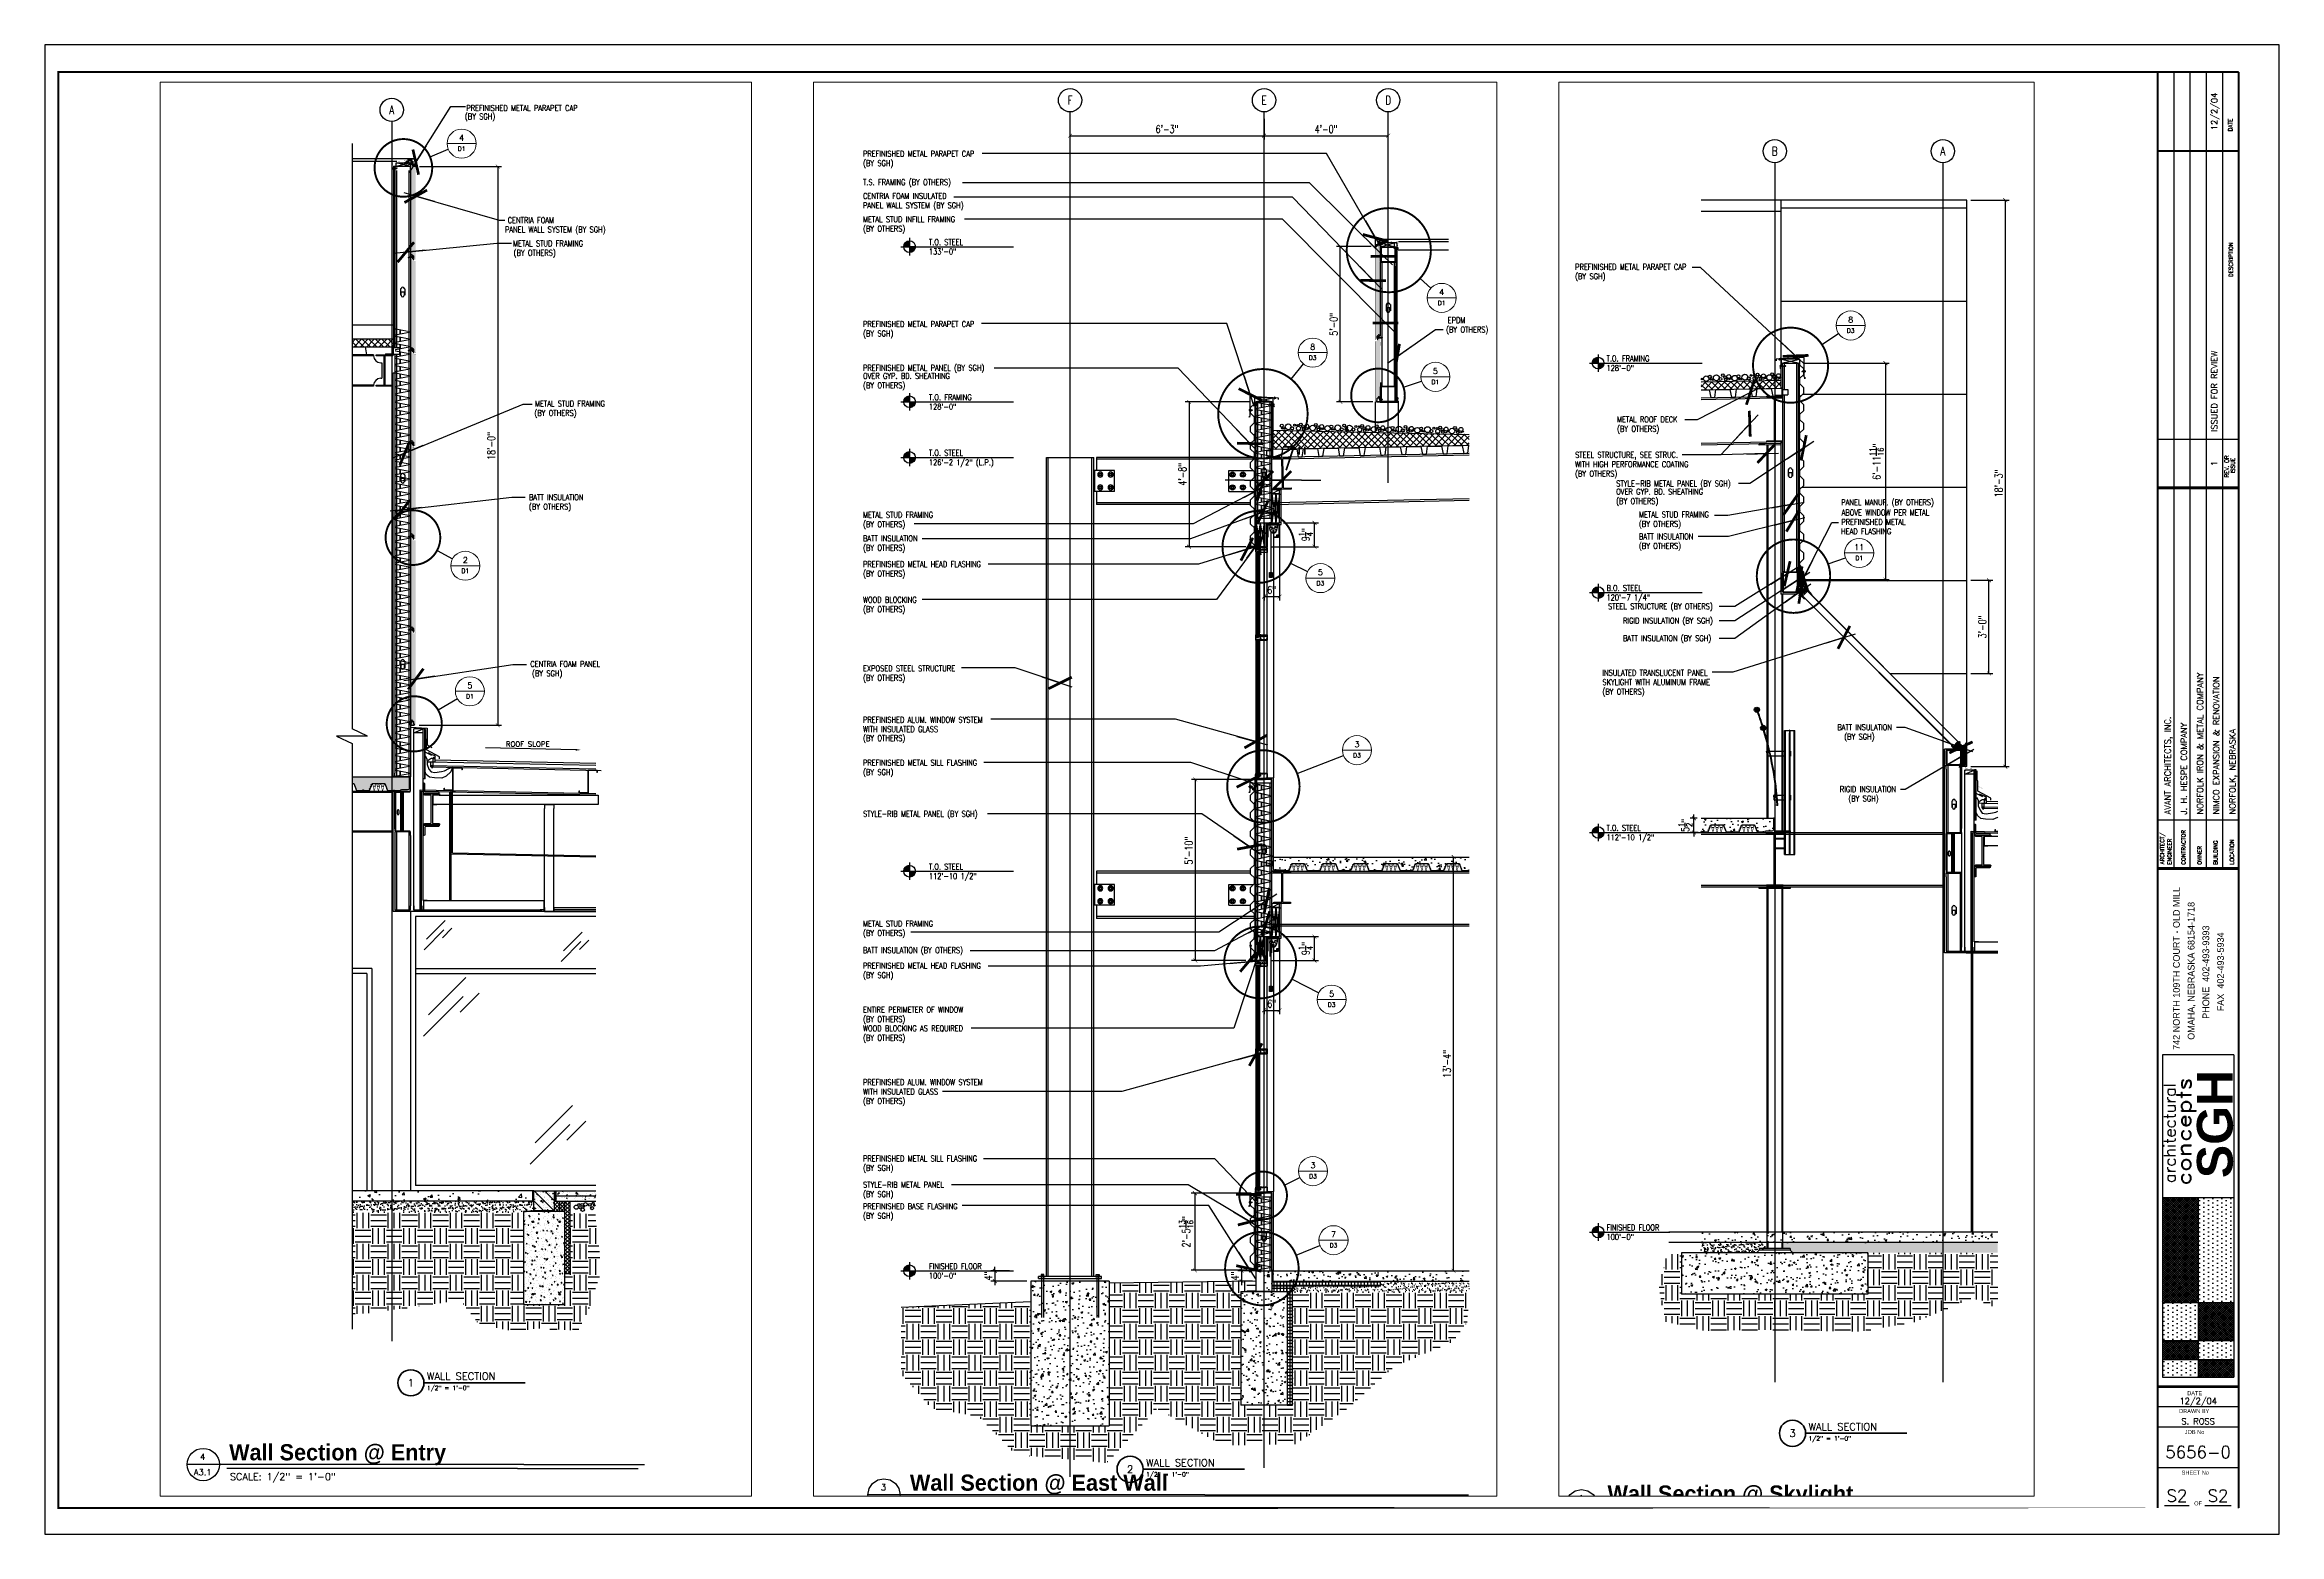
# Paper-space layout 'S2' of a CAD drawing. Header units: inches. Extents: x -0.2 to 35.8, y -0.4 to 23.6.
# The model-space entities are those that its viewports show. They can reach past a viewport. Long polylines and large blocks are cut down to what shows.
import ezdxf
from ezdxf.enums import TextEntityAlignment as Align

# ---------------------------------------------------------------- set-up
doc = ezdxf.new("R2010")
doc.units = ezdxf.units.IN
doc.header["$LTSCALE"] = 48
doc.header["$MEASUREMENT"] = 0
for name, pattern in [('CENTER', [2, 1.25, -0.25, 0.25, -0.25]), ('CENTER2', [1.125, 0.75, -0.125, 0.125, -0.125]), ('DASHED', [0.75, 0.5, -0.25]), ('DASHED2', [0.375, 0.25, -0.125]), ('HIDDEN', [0.375, 0.25, -0.125]), ('HIDDEN2', [0.1875, 0.125, -0.0625]), ('HIDDEN3', [0.1125, 0.0625, -0.05]), ('HIDDEN4', [0.0937, 0.0625, -0.0312])]:
    doc.linetypes.add(name, pattern=pattern)
doc.layers.add('A-Detl-Iden', color=1, linetype='Continuous', lineweight=18)
doc.layers.add('G-Anno-Ttlb', color=1, linetype='Continuous', lineweight=50)
for name, color, linetype in [('DETAILS', 1, 'Continuous'), ('FASTENER', 1, 'Continuous'), ('FINE', 3, 'Continuous'), ('GUIDE', 213, 'Continuous'), ('HEAVY', 5, 'Continuous'), ('KCADSTHERMAL', 1, 'Continuous'), ('MEDIUM', 4, 'Continuous'), ('NONE', 7, 'Continuous'), ('NUT', 1, 'Continuous'), ('PANEL', 1, 'Continuous'), ('PATT', 8, 'Continuous'), ('STL_ANGLE', 5, 'Continuous'), ('STL_WASHER', 1, 'Continuous'), ('W12X35', 5, 'Continuous'), ('XFINE', 1, 'Continuous'), ('XFINE-YELLOW', 2, 'Continuous'), ('XXFINE', 9, 'Continuous')]:
    doc.layers.add(name, color=color, linetype=linetype)
doc.styles.add('Arch-Dim', font='romans.shx', dxfattribs={"width": 0.75})
doc.styles.add('ARIAL', font='simplex')
doc.styles.add('BOLD', font='bold.shx', dxfattribs={"height": 18})
doc.styles.add('insultxt', font='insultxt.shx')
doc.styles.add('NOTATION', font='romans.shx', dxfattribs={"width": 0.75})
doc.styles.add('ROMAND', font='romand')
doc.styles.add('RomanS', font='romans.shx')
doc.styles.add('SIMPLEX', font='SIMPLEX.SHX')
doc.styles.add('Stylus Regular', font='stylu.ttf')
doc.styles.add('TITLE', font='sasb____.pfb', dxfattribs={"height": 2})
doc.dimstyles.new('Aec-Arch-I-96', dxfattribs={"dimscale": 96, "dimtxt": 0.09375, "dimasz": 0.0625, "dimexe": 0.0625, "dimexo": 0.0625, "dimgap": 0.03125, "dimtad": 1, "dimdec": 4, "dimzin": 3, "dimdsep": 46, "dimlunit": 4, "dimtxsty": 'Arch-Dim', "dimblk": 'ARCHTICK', "dimcen": 0.09375, "dimazin": 2, "dimtfac": 0.75, "dimtdec": 4, "dimtix": 1, "dimtmove": 2, "dimatfit": 2, "dimfxl": 0, "dimtolj": 1, "dimtzin": 0, "dimarcsym": 0})
doc.dimstyles.new('AVANT', dxfattribs={"dimscale": 96, "dimtxt": 0.09375, "dimasz": 0.078125, "dimexe": 0.0625, "dimexo": 0.046875, "dimgap": 0.03125, "dimtad": 1, "dimdec": 3, "dimrnd": 0.125, "dimzin": 15, "dimdsep": 46, "dimlunit": 4, "dimtxsty": 'NOTATION', "dimblk1": 'AVATICK', "dimblk2": 'AVATICK', "dimsah": 1, "dimcen": 0.0625, "dimdle": 0.09375, "dimclrd": 256, "dimclre": 256, "dimclrt": 11, "dimaunit": 1, "dimadec": 0, "dimazin": 0, "dimtfac": 1.5, "dimtdec": 3, "dimtix": 1, "dimtmove": 1, "dimatfit": 3, "dimldrblk": 'AVATICK', "dimfxl": 0, "dimtvp": 1.25, "dimfrac": 2, "dimtolj": 1, "dimtzin": 15, "dimarcsym": 0})
doc.dimstyles.new('AVANT$7', dxfattribs={"dimscale": 96, "dimtxt": 0.09375, "dimasz": 0.078125, "dimexe": 0.0625, "dimexo": 0.046875, "dimgap": 0.03125, "dimtad": 0, "dimdec": 3, "dimrnd": 0.125, "dimzin": 15, "dimdsep": 46, "dimlunit": 4, "dimtxsty": 'NOTATION', "dimblk1": 'AVATICK', "dimblk2": 'AVATICK', "dimsah": 1, "dimcen": 0.0625, "dimdle": 0.09375, "dimclrd": 256, "dimclre": 256, "dimclrt": 11, "dimaunit": 1, "dimadec": 0, "dimazin": 0, "dimtfac": 1.5, "dimtdec": 3, "dimtix": 1, "dimtmove": 1, "dimatfit": 3, "dimldrblk": 'AVATICK', "dimfxl": 0, "dimtvp": 1.25, "dimfrac": 2, "dimtolj": 1, "dimtzin": 15, "dimarcsym": 0})
pattern_1 = [(50, (503.3046, 2342.5263), (7.172602, -0.627521), [0.75, -8.25]), (355, (503.305, 2342.526), (-1.387513, 7.521921), [0.6, -6.6]), (100.4514, (503.9024, 2342.474), (5.785094, 6.894395), [0.637402, -7.01142]), (46.1842, (503.305, 2344.526), (10.67241, -1.65519), [1.125, -12.375]), (96.6356, (504.194, 2344.388), (9.346627, 9.74118), [0.956103, -10.51713]), (351.1842, (503.305, 2344.526), (9.34662, 9.741186), [0.9, -9.9]), (21, (504.3046, 2344.0263), (5.96907, -4.026189), [0.75, -8.25]), (326, (504.305, 2344.026), (2.433153, 7.2515), [0.6, -6.6]), (71.4514, (504.802, 2343.691), (8.402226, 3.225305), [0.637402, -7.01142]), (37.5, (503.3046, 2342.5263), (0.1215986, 3.3289385), [0, -6.52, 0, -6.7, 0, -6.625]), (7.5, (503.3046, 2342.5263), (2.6306954, 3.944117), [0, -3.82, 0, -6.37, 0, -2.525]), (327.5, (501.0746, 2342.5263), (5.3382244, -0.2255487), [0, -2.5, 0, -7.8, 0, -10.35]), (317.5, (500.0746, 2342.5263), (5.831862, 1.00105), [0, -3.25, 0, -5.18, 0, -7.35])]
pattern_2 = [(37.5, (-15.45825, -11.05527), (-0.0157483, 0.481706), [0, -0.38, 0, -0.425, 0, -0.40625]), (7.5, (-15.45825, -11.0553), (0.442444, 0.7055365), [0, -0.205, 0, -0.3425, 0, -0.13125]), (327.5, (-15.76575, -11.05527), (0.7785355, 0.0014148), [0, -0.125, 0, -0.45, 0, -0.5875]), (317.5, (-15.76575, -11.0553), (0.751532, 0.219419), [0, -0.0625, 0, -0.295, 0, -0.3375])]
pattern_3 = [(37.5, (81.1353, 2342.5263), (-0.06299336, 1.9268238), [0, -1.52, 0, -1.7, 0, -1.625]), (7.5, (81.1353, 2342.5263), (1.7697767, 2.822146), [0, -0.82, 0, -1.37, 0, -0.525]), (327.5, (79.9053, 2342.5263), (3.1141419, 0.00565905), [0, -0.5, 0, -1.8, 0, -2.35]), (317.5, (79.9053, 2342.5263), (3.0061266, 0.8776756), [0, -0.25, 0, -1.18, 0, -1.35])]
pattern_4 = [(50, (81.1353, 2342.5263), (7.172602, -0.627521), [0.75, -8.25]), (355, (81.135, 2342.526), (-1.387513, 7.521921), [0.6, -6.6]), (100.4514, (81.733, 2342.474), (5.785094, 6.894395), [0.637402, -7.011421]), (46.1842, (81.135, 2344.526), (10.67241, -1.65519), [1.125, -12.375]), (96.6356, (82.025, 2344.388), (9.346627, 9.74118), [0.956103, -10.51713]), (351.1842, (81.135, 2344.526), (9.34662, 9.741186), [0.9, -9.9]), (21, (82.1353, 2344.0263), (5.96907, -4.026189), [0.75, -8.25]), (326, (82.135, 2344.026), (2.433153, 7.2515), [0.6, -6.6]), (71.4514, (82.633, 2343.691), (8.402226, 3.225305), [0.637402, -7.011421]), (37.5, (81.1353, 2342.5263), (0.1215986, 3.3289385), [0, -6.52, 0, -6.7, 0, -6.625]), (7.5, (81.1353, 2342.5263), (2.6306954, 3.944117), [0, -3.82, 0, -6.37, 0, -2.525]), (327.5, (78.9053, 2342.5263), (5.3382244, -0.2255487), [0, -2.5, 0, -7.8, 0, -10.35]), (317.5, (77.9053, 2342.5263), (5.831862, 1.00105), [0, -3.25, 0, -5.18, 0, -7.35])]
pattern_5 = [(45, (-978.84915, 802.82162), (-0.176776695, 0.176776695), []), (45, (-978.84915, 802.94662), (-0.176776695, 0.176776695), [])]
pattern_6 = [(0, (-1309.926, 802.8216), (6, 6), [6, -6]), (0, (-1309.926, 805.0716), (6, 6), [6, -6]), (0, (-1309.926, 807.3216), (6, 6), [6, -6]), (90, (-1309.176, 808.0716), (-6, 6), [6, -6]), (90, (-1306.926, 808.0716), (-6, 6), [6, -6]), (90, (-1304.676, 808.0716), (-6, 6), [6, -6])]

# ---------------------------------------------------------------- blocks, each defined once
blk = doc.blocks.new('TITLE BLOCK')
h = blk.add_hatch()
h.set_pattern_fill('ANSI37', color=256, scale=0.191895, angle=90, style=0)
h.set_pattern_definition([(135, (35.769114, 1.823315), (-0.01696127, -0.01696127), []), (225, (35.769114, 1.823315), (0.01696127, -0.01696127), [])])
h.paths.add_polyline_path([(34.523, 2.394), (34.523, 2.111), (35.096, 2.111), (35.096, 2.394)])
h.paths.add_polyline_path([(33.95, 2.697), (33.95, 2.394), (34.523, 2.394), (34.523, 2.697)])
h.paths.add_polyline_path([(35.096, 2.697), (35.096, 3.314), (34.523, 3.314), (34.523, 2.697)])
h.paths.add_polyline_path([(34.523, 5.002), (33.95, 5.002), (33.95, 3.314), (34.523, 3.314)])
h = blk.add_hatch()
h.set_pattern_fill('DOTS', color=256, scale=1.151369, angle=90, style=0)
h.set_pattern_definition([(90, (35.769114, 1.823315), (-0.0719606, 0.0359803), [0, -0.0719606])])
h.paths.add_polyline_path([(33.95, 2.394), (33.95, 2.111), (34.523, 2.111), (34.523, 2.394)])
h.paths.add_polyline_path([(34.523, 2.394), (35.096, 2.394), (35.096, 2.697), (34.523, 2.697)])
h.paths.add_polyline_path([(34.523, 3.314), (33.95, 3.314), (33.95, 2.697), (34.523, 2.697)])
h.paths.add_polyline_path([(35.096, 5.002), (34.523, 5.002), (34.523, 3.314), (35.096, 3.314)])
at = {"ltscale": 4}
for p, q in [((34.132, 23.138), (34.132, 10.304)), ((34.392, 23.138), (34.392, 10.304)), ((34.653, 23.138), (34.653, 10.304)), ((34.914, 23.138), (34.914, 10.304)), ((35.175, 0), (35.175, 23.138)), ((33.983, 0.042), (34.38, 0.042)), ((33.983, 0.042), (34.38, 0.042)), ((34.629, 0.042), (35.057, 0.042)), ((34.629, 0.042), (35.057, 0.042))]:
    blk.add_line(p, q, dxfattribs=at)
for p, q in [((33.95, 7.3), (33.95, 2.111)), ((35.096, 7.3), (33.95, 7.3)), ((35.096, 7.3), (35.096, 2.111)), ((33.95, 5.002), (35.096, 5.002)), ((34.523, 5.002), (34.523, 2.111)), ((33.95, 3.314), (35.096, 3.314)), ((33.95, 2.697), (35.096, 2.697)), ((33.95, 2.394), (35.096, 2.394)), ((33.95, 2.111), (35.096, 2.111))]:
    blk.add_line(p, q)
blk.add_lwpolyline([(-0.169, -0.423), (35.831, -0.423), (35.831, 23.577), (-0.169, 23.577)], close=True)
at = {"const_width": 0.0312}
blk.add_lwpolyline([(35.175, 0), (0.05, 0), (0.05, 23.138), (35.175, 23.138), (0.05, 23.138), (0.05, 0)], close=True, dxfattribs=at)
at = {"ltscale": 4, "const_width": 0.0312}
for points in [[(33.871, 23.138), (33.871, 0)], [(33.871, 21.864), (35.175, 21.864)]]:
    blk.add_lwpolyline(points, dxfattribs=at)
at = {"const_width": 0.0312}
blk.add_lwpolyline([(35.175, 23.138), (35.175, 0)], dxfattribs=at)
at = {"ltscale": 4, "flags": 128}
for points, const_width in [([(33.871, 17.219), (35.175, 17.219)], 0.0217), ([(33.871, 16.437), (35.175, 16.437)], 0.0435), ([(33.871, 11.087), (35.175, 11.087)], 0.0217), ([(33.871, 11.087), (35.175, 11.087)], 0.0217), ([(33.871, 10.304), (35.175, 10.304)], 0.0435), ([(33.871, 10.304), (35.175, 10.304)], 0.0435), ([(33.871, 1.957), (35.175, 1.957)], 0.0435), ([(33.871, 1.957), (35.175, 1.957)], 0.0435), ([(33.875, 1.633), (35.175, 1.633)], 0.0217), ([(33.875, 1.633), (35.175, 1.633)], 0.0217), ([(33.871, 1.304), (35.175, 1.304)], 0.0217), ([(33.871, 1.304), (35.175, 1.304)], 0.0217), ([(33.871, 0.652), (35.175, 0.652)], 0.0217), ([(33.871, 0.652), (35.175, 0.652)], 0.0217)]:
    blk.add_lwpolyline(points, dxfattribs=dict(at, const_width=const_width))
at = {"ltscale": 4}
for s, height, style, p in [('DATE', 0.0652, 'ARIAL', (35.075, 22.181)), ('DATE', 0.0652, 'ARIAL', (35.075, 22.179)), ('DESCRIPTION', 0.06522, 'ARIAL', (35.083, 19.834)), ('REV. OR', 0.0652, 'ARIAL', (35.016, 16.604)), ('ISSUE', 0.0652, 'ARIAL', (35.116, 16.672)), ('CONTRACTOR', 0.0652, 'ARIAL', (34.32, 10.365)), ('CONTRACTOR', 0.0652, 'ARIAL', (34.32, 10.365)), ('OWNER', 0.0652, 'ARIAL', (34.579, 10.365)), ('OWNER', 0.0652, 'ARIAL', (34.579, 10.365)), ('BUILDING', 0.0652, 'ARIAL', (34.837, 10.365)), ('BUILDING', 0.0652, 'ARIAL', (34.837, 10.365)), ('LOCATION', 0.0652, 'ARIAL', (35.101, 10.365)), ('LOCATION', 0.0652, 'ARIAL', (35.101, 10.365)), ('742 NORTH 109TH COURT - OLD MILL', 0.1087, 'Stylus Regular', (34.228, 7.382)), ('OMAHA, NEBRASKA 68154-1718', 0.1087, 'Stylus Regular', (34.465, 7.544)), ('PHONE  402-493-9393', 0.1087, 'Stylus Regular', (34.702, 7.882)), ('FAX  402-493-5934', 0.1087, 'Stylus Regular', (34.939, 8.005))]:
    blk.add_text(s, height=height, rotation=90, dxfattribs=dict(at, style=style)).set_placement(p)
for s, height, style, p in [('architectural', 0.19189, 'ROMAND', (34.161, 5.237)), ('SGH', 0.5757, 'TITLE', (35.08, 5.315))]:
    blk.add_text(s, height=height, rotation=90, dxfattribs=dict(style=style)).set_placement(p)
at = {"style": 'ROMAND', "width": 1.2}
blk.add_text('concepts', height=0.2399, rotation=90, dxfattribs=at).set_placement((34.413, 5.196))
at = {"ltscale": 4}
for s, p in [('DATE', (34.348, 1.818)), ('DATE', (34.348, 1.818)), ('DRAWN BY', (34.218, 1.53)), ('DRAWN BY', (34.218, 1.53)), ('JOB No', (34.308, 1.193)), ('JOB No', (34.308, 1.193)), ('SHEET No', (34.258, 0.538)), ('SHEET No', (34.258, 0.538)), ('OF', (34.46, 0.042)), ('OF', (34.46, 0.042))]:
    blk.add_text(s, height=0.0652, dxfattribs=at).set_placement(p)
at = {"ltscale": 4, "attachment_point": 1, "rotation": 90, "style": 'ARIAL'}
for s, insert, char_height, width in [('{ARCHITECT/}', (33.912, 10.369), 0.06522, 0.85387), ('{ARCHITECT/}', (33.912, 10.369), 0.06522, 0.85387), ('{ENGINEER}\\P', (34.03, 10.363), 0.0652, 0.99025), ('{ENGINEER}\\P', (34.03, 10.363), 0.0652, 0.99025)]:
    blk.add_mtext(s, dxfattribs=dict(at, insert=insert, char_height=char_height, width=width))
at = {"style": 'SIMPLEX'}
for tag, p in [('REVDATE', (34.784, 22.501)), ('REV#1', (34.784, 16.828))]:
    blk.add_attdef(tag, text='', height=0.0978, rotation=90, dxfattribs=at).set_placement(p, align=Align.MIDDLE_CENTER)
blk.add_attdef('DESCRIPTION', text='', height=0.0978, rotation=90, dxfattribs=at).set_placement((34.784, 17.339), align=Align.MIDDLE_LEFT)
for tag, p in [('CONTRACTOR', (34.343, 11.173)), ('ARCHITECT', (34.082, 11.173)), ('OWNER', (34.603, 11.173)), ('BUILDING', (34.864, 11.173)), ('LOCATION', (35.125, 11.173))]:
    blk.add_attdef(tag, p, '', height=0.0978, rotation=90, dxfattribs=at)
for tag, height, p in [('DRAWNBY', 0.0978, (34.523, 1.347)), ('DATE', 0.0978, (34.525, 1.676)), ('JOB#', 0.196, (34.523, 0.803)), ('SHEET#', 0.196, (34.181, 0.1)), ('SHEET#', 0.196, (34.843, 0.1))]:
    blk.add_attdef(tag, text='', height=height, dxfattribs=at).set_placement(p, align=Align.CENTER)
blk = doc.blocks.new('Anno_Title_A1')
at = {"color": 0, "linetype": 'ByBlock', "lineweight": -2}
blk.add_circle((0, 0), 2.25, dxfattribs=at)
blk.add_circle((0, 0), 2.25, dxfattribs=at)
at = {"color": 0, "linetype": 'ByBlock', "lineweight": -2, "style": 'RomanS'}
blk.add_attdef('NUMBER', text='', height=1.25, dxfattribs=at).set_placement((0, 0), align=Align.MIDDLE)
blk = doc.blocks.new('Anno_Title_T1')
at = {"color": 0, "linetype": 'ByBlock', "lineweight": -2, "style": 'RomanS'}
blk.add_attdef('TITLE', (2.75, 0.5), '', height=1.25, dxfattribs=at)
blk.add_attdef('SCALE', text='', height=0.75, dxfattribs=at).set_placement((2.75, -0.5), align=Align.TOP_LEFT)
blk = doc.blocks.new('_ArchTick')
at = {"color": 0, "linetype": 'ByBlock', "const_width": 0.15}
blk.add_lwpolyline([(-0.5, -0.5), (0.5, 0.5)], dxfattribs=at)
blk = doc.blocks.new('Anno_Detail_A2')
at = {"color": 0, "linetype": 'ByBlock', "lineweight": -2}
blk.add_line((2.5, 0), (-2.5, 0), dxfattribs=at)
blk.add_circle((0, 0), 2.5, dxfattribs=at)
at = {"color": 0, "linetype": 'ByBlock', "lineweight": -2, "style": 'RomanS'}
blk.add_attdef('NUMBER', text='', height=1, dxfattribs=at).set_placement((0, 0.5), align=Align.CENTER)
blk.add_attdef('SHEET', text='', height=0.75, dxfattribs=at).set_placement((0, -0.5), align=Align.TOP_CENTER)
blk = doc.blocks.new('*D181')
at = {"color": 0, "lineweight": -2}
for p, q in [((28.172, 18.447), (29.547, 18.447)), ((29.485, 18.447), (29.485, 14.96)), ((28.14, 14.96), (29.547, 14.96))]:
    blk.add_line(p, q, dxfattribs=at)
at = {"layer": 'Defpoints', "color": 0}
for p in [(28.109, 18.447), (28.078, 14.96), (29.485, 14.96)]:
    blk.add_point(p, dxfattribs=at)
at = {"color": 0, "lineweight": -2, "xscale": 0.0625, "yscale": 0.0625, "zscale": 0.0625}
for p, rotation in [((29.485, 18.447), 90), ((29.485, 14.96), 270)]:
    blk.add_blockref('_ArchTick', p, dxfattribs=dict(at, rotation=rotation))
at = {"color": 0, "insert": (29.344, 16.857), "char_height": 0.125, "attachment_point": 5, "rotation": 90, "style": 'Arch-Dim'}
blk.add_mtext('\\A1;6\'-11{\\H0.750000x;\\S11/16;}"', dxfattribs=at)
blk = doc.blocks.new('*D182')
at = {"color": 0, "lineweight": -2}
for p, q in [((30.859, 21.071), (31.479, 21.071)), ((31.417, 21.071), (31.417, 11.946)), ((30.859, 11.946), (31.479, 11.946))]:
    blk.add_line(p, q, dxfattribs=at)
at = {"layer": 'Defpoints', "color": 0}
for p in [(30.797, 21.071), (30.797, 11.946), (31.417, 11.946)]:
    blk.add_point(p, dxfattribs=at)
at = {"color": 0, "lineweight": -2, "xscale": 0.0625, "yscale": 0.0625, "zscale": 0.0625}
for p, rotation in [((31.417, 21.071), 90), ((31.417, 11.946), 270)]:
    blk.add_blockref('_ArchTick', p, dxfattribs=dict(at, rotation=rotation))
at = {"color": 0, "insert": (31.311, 16.509), "char_height": 0.125, "attachment_point": 5, "rotation": 90, "style": 'Arch-Dim'}
blk.add_mtext('\\A1;18\'-3"', dxfattribs=at)
blk = doc.blocks.new('*D183')
at = {"color": 0, "lineweight": -2}
for p, q in [((30.859, 14.947), (31.215, 14.947)), ((31.153, 13.447), (31.153, 14.947)), ((30.859, 13.447), (31.215, 13.447))]:
    blk.add_line(p, q, dxfattribs=at)
at = {"layer": 'Defpoints', "color": 0}
for p in [(30.797, 14.947), (31.153, 14.947), (30.797, 13.447)]:
    blk.add_point(p, dxfattribs=at)
at = {"color": 0, "lineweight": -2, "xscale": 0.0625, "yscale": 0.0625, "zscale": 0.0625}
for p, rotation in [((31.153, 14.947), 90), ((31.153, 13.447), 270)]:
    blk.add_blockref('_ArchTick', p, dxfattribs=dict(at, rotation=rotation))
at = {"color": 0, "insert": (31.047, 14.197), "char_height": 0.125, "attachment_point": 5, "rotation": 90, "style": 'Arch-Dim'}
blk.add_mtext('\\A1;3\'-0"', dxfattribs=at)
blk = doc.blocks.new('*D184')
at = {"color": 0, "lineweight": -2}
for p, q in [((21.202, 20.323), (20.641, 20.323)), ((20.704, 17.822), (20.704, 20.323)), ((21.227, 17.822), (20.641, 17.822))]:
    blk.add_line(p, q, dxfattribs=at)
at = {"layer": 'Defpoints', "color": 0}
for p in [(20.704, 20.323), (21.265, 20.323), (21.289, 17.822)]:
    blk.add_point(p, dxfattribs=at)
at = {"color": 0, "lineweight": -2, "xscale": 0.0625, "yscale": 0.0625, "zscale": 0.0625}
for p, rotation in [((20.704, 20.323), 90), ((20.704, 17.822), 270)]:
    blk.add_blockref('_ArchTick', p, dxfattribs=dict(at, rotation=rotation))
at = {"color": 0, "insert": (20.598, 19.072), "char_height": 0.125, "attachment_point": 5, "rotation": 90, "style": 'Arch-Dim'}
blk.add_mtext('\\A1;5\'-0"', dxfattribs=at)
blk = doc.blocks.new('*D185')
at = {"color": 0, "lineweight": -2}
for p, q in [((19.257, 17.822), (18.204, 17.822)), ((18.267, 17.822), (18.267, 15.489)), ((19.184, 15.489), (18.204, 15.489))]:
    blk.add_line(p, q, dxfattribs=at)
at = {"layer": 'Defpoints', "color": 0}
for p in [(19.319, 17.822), (18.267, 15.489), (19.246, 15.489)]:
    blk.add_point(p, dxfattribs=at)
at = {"color": 0, "lineweight": -2, "xscale": 0.0625, "yscale": 0.0625, "zscale": 0.0625}
for p, rotation in [((18.267, 17.822), 90), ((18.267, 15.489), 270)]:
    blk.add_blockref('_ArchTick', p, dxfattribs=dict(at, rotation=rotation))
at = {"color": 0, "insert": (18.161, 16.656), "char_height": 0.125, "attachment_point": 5, "rotation": 90, "style": 'Arch-Dim'}
blk.add_mtext('\\A1;4\'-8"', dxfattribs=at)
blk = doc.blocks.new('*D186')
at = {"color": 0, "lineweight": -2}
for p, q in [((19.267, 11.739), (18.305, 11.739)), ((18.368, 11.739), (18.368, 8.822)), ((19.184, 8.822), (18.305, 8.822))]:
    blk.add_line(p, q, dxfattribs=at)
at = {"layer": 'Defpoints', "color": 0}
for p in [(19.33, 11.739), (18.368, 8.822), (19.246, 8.822)]:
    blk.add_point(p, dxfattribs=at)
at = {"color": 0, "lineweight": -2, "xscale": 0.0625, "yscale": 0.0625, "zscale": 0.0625}
for p, rotation in [((18.368, 11.739), 90), ((18.368, 8.822), 270)]:
    blk.add_blockref('_ArchTick', p, dxfattribs=dict(at, rotation=rotation))
at = {"color": 0, "insert": (18.262, 10.592), "char_height": 0.125, "attachment_point": 5, "rotation": 90, "style": 'Arch-Dim'}
blk.add_mtext('\\A1;5\'-10"', dxfattribs=at)
blk = doc.blocks.new('*D187')
at = {"color": 0, "lineweight": -2}
for p, q in [((19.267, 5.072), (18.299, 5.072)), ((18.361, 5.072), (18.361, 3.83)), ((19.197, 3.83), (18.299, 3.83))]:
    blk.add_line(p, q, dxfattribs=at)
at = {"layer": 'Defpoints', "color": 0}
for p in [(19.33, 5.072), (18.361, 3.83), (19.259, 3.83)]:
    blk.add_point(p, dxfattribs=at)
at = {"color": 0, "lineweight": -2, "xscale": 0.0625, "yscale": 0.0625, "zscale": 0.0625}
for p, rotation in [((18.361, 5.072), 90), ((18.361, 3.83), 270)]:
    blk.add_blockref('_ArchTick', p, dxfattribs=dict(at, rotation=rotation))
at = {"color": 0, "insert": (18.221, 4.451), "char_height": 0.125, "attachment_point": 5, "rotation": 90, "style": 'Arch-Dim'}
blk.add_mtext('\\A1;2\'-5{\\H0.750000x;\\S13/16;}"', dxfattribs=at)
blk = doc.blocks.new('*D188')
at = {"color": 0, "lineweight": -2}
for p, q in [((5.871, 21.612), (7.193, 21.612)), ((7.13, 21.612), (7.13, 12.612)), ((5.866, 12.612), (7.193, 12.612))]:
    blk.add_line(p, q, dxfattribs=at)
at = {"layer": 'Defpoints', "color": 0}
for p in [(5.809, 21.612), (5.804, 12.612), (7.13, 12.612)]:
    blk.add_point(p, dxfattribs=at)
at = {"color": 0, "lineweight": -2, "xscale": 0.0625, "yscale": 0.0625, "zscale": 0.0625}
for p, rotation in [((7.13, 21.612), 90), ((7.13, 12.612), 270)]:
    blk.add_blockref('_ArchTick', p, dxfattribs=dict(at, rotation=rotation))
at = {"color": 0, "insert": (7.025, 17.112), "char_height": 0.125, "attachment_point": 5, "rotation": 90, "style": 'Arch-Dim'}
blk.add_mtext('\\A1;18\'-0"', dxfattribs=at)
blk = doc.blocks.new('Style-Rib-Profile')
at = {"layer": 'HEAVY', "flags": 128}
blk.add_lwpolyline([(0, 0), (-0.18, 0.18), (0, 0.35), (0, 1.88), (-1.5, 3.38), (-1.5, 4.44), (-1.5, 5.5), (0, 7), (0, 9.13), (-1.5, 10.63), (-1.5, 11.69), (-1.5, 12.75), (0, 14.25), (0, 16.38), (-1.5, 17.88), (-1.5, 18.94), (-1.5, 20), (0, 21.5), (0, 23.63), (-1.5, 25.13), (-1.5, 26.19), (-1.5, 27.25), (0, 28.75), (0, 30.88), (-1.5, 32.38), (-1.5, 33.44), (-1.5, 34.5), (0, 36), (0, 38.12), (-0.09, 38.21)], dxfattribs=at)
blk = doc.blocks.new('CFDC3')
at = {"layer": 'HEAVY', "flags": 128}
for points in [[(0, 0), (0.09, 0.25), (0.33, 0.25), (0.42, 0), (2.66, 0), (3.72, 2.75), (5.91, 2.75), (6.02, 2.56), (6.27, 2.56), (6.37, 2.75), (8.56, 2.75), (9.62, 0), (11.91, 0), (12.02, 0.19), (12.27, 0.19), (12.37, 0), (14.66, 0), (15.72, 2.75), (17.91, 2.75), (18.02, 2.56), (18.27, 2.56), (18.37, 2.75), (20.56, 2.75), (21.62, 0), (24.06, 0), (24.16, 0.25)], [(0.42, 0), (0.52, -0.25), (24.45, -0.25)], [(2.87, 0.55), (2.75, 0.59), (2.86, 0.87), (2.98, 0.83), (2.87, 0.55)], [(3.19, 1.38), (3.07, 1.42), (3.18, 1.69), (3.29, 1.65), (3.19, 1.38)], [(3.51, 2.2), (3.39, 2.24), (3.5, 2.52), (3.61, 2.48), (3.51, 2.2)], [(8.77, 2.2), (8.89, 2.24), (8.79, 2.52), (8.67, 2.48), (8.77, 2.2)], [(9.09, 1.38), (9.21, 1.42), (9.1, 1.69), (8.99, 1.65), (9.09, 1.38)], [(9.41, 0.55), (9.53, 0.59), (9.42, 0.87), (9.3, 0.83), (9.41, 0.55)], [(14.87, 0.55), (14.75, 0.59), (14.86, 0.87), (14.98, 0.83), (14.87, 0.55)], [(15.19, 1.38), (15.07, 1.42), (15.18, 1.69), (15.29, 1.65), (15.19, 1.38)], [(15.51, 2.2), (15.39, 2.24), (15.5, 2.52), (15.61, 2.48), (15.51, 2.2)], [(20.77, 2.2), (20.89, 2.24), (20.79, 2.52), (20.67, 2.48), (20.77, 2.2)], [(21.09, 1.38), (21.21, 1.42), (21.1, 1.69), (20.99, 1.65), (21.09, 1.38)], [(21.41, 0.55), (21.53, 0.59), (21.42, 0.87), (21.3, 0.83), (21.41, 0.55)]]:
    blk.add_lwpolyline(points, dxfattribs=at)
blk = doc.blocks.new('34Washer-Side')
at = {"layer": 'STL_WASHER', "linetype": 'Continuous'}
for p, q in [((-1, 0.1), (1, 0.1)), ((-1, 0), (-1, 0.1)), ((-1, 0.1), (-1, 0.1)), ((1, 0), (-1, 0)), ((1, 0.1), (1, 0))]:
    blk.add_line(p, q, dxfattribs=at)
blk = doc.blocks.new('34Hexnut-Side')
at = {"layer": 'NUT', "linetype": 'Continuous'}
for p, q in [((-0.56, 0.67), (0.56, 0.67)), ((-0.56, 0), (-0.56, 0.67)), ((-0.56, 0.67), (-0.56, 0.67)), ((0.56, 0), (-0.56, 0)), ((0, 0.61), (0, 0.05)), ((0.56, 0.67), (0.56, 0))]:
    blk.add_line(p, q, dxfattribs=at)
for points in [[(-0.56, 0.61), (-0.38, 0.68), (-0.19, 0.68), (0, 0.61)], [(-0.56, 0.05), (-0.38, -0.02), (-0.19, -0.02), (0, 0.05)], [(0, 0.61), (0.19, 0.68), (0.38, 0.68), (0.56, 0.61)], [(0, 0.05), (0.19, -0.02), (0.38, -0.02), (0.56, 0.05)]]:
    blk.add_open_spline(points, degree=3, dxfattribs=at)
blk = doc.blocks.new('*D113')
at = {"color": 0, "lineweight": -2}
for p, q in [((2489.43, 3324.58), (2484.61, 3324.58)), ((2490.3, 3320.58), (2484.61, 3320.58)), ((2486.11, 3324.58), (2486.11, 3326.08)), ((2486.11, 3324.58), (2486.11, 3320.58)), ((2486.11, 3320.58), (2486.11, 3319.08))]:
    blk.add_line(p, q, dxfattribs=at)
at = {"layer": 'Defpoints', "color": 0}
for p in [(2486.11, 3320.58), (2490.93, 3324.58), (2491.8, 3320.58)]:
    blk.add_point(p, dxfattribs=at)
at = {"color": 0, "lineweight": -2, "xscale": 1.5, "yscale": 1.5, "zscale": 1.5}
for p, rotation in [((2486.11, 3324.58), 270), ((2486.11, 3320.58), 90)]:
    blk.add_blockref('_ArchTick', p, dxfattribs=dict(at, rotation=rotation))
at = {"color": 0, "insert": (2483.58, 3322.58), "char_height": 3, "attachment_point": 5, "rotation": 90, "style": 'Arch-Dim'}
blk.add_mtext('\\A1;4"', dxfattribs=at)
blk = doc.blocks.new('Sill-Flashing-01')
at = {"layer": 'HEAVY'}
for p, q in [((-1.85, -0.13), (0, 0)), ((0, 0), (3.72, 0)), ((3.72, 0), (4.07, 0.35)), ((-2.38, -5.08), (-1.85, -4.55)), ((-1.88, -5.03), (-2.38, -5.08)), ((-1.85, -4.55), (-1.85, -0.13))]:
    blk.add_line(p, q, dxfattribs=at)
at = {"layer": 'XFINE', "linetype": 'HIDDEN2'}
for p, q in [((-2.2, -3.39), (-2.2, -3.69)), ((-2.17, -3.34), (-2.01, -3.34)), ((-2.17, -3.44), (-2.01, -3.44)), ((-2.17, -3.64), (-2.01, -3.64)), ((-2.17, -3.75), (-2.01, -3.75)), ((-2.01, -3.75), (-2.01, -3.34)), ((-1.94, -3.25), (-1.96, -3.25)), ((-1.96, -3.25), (-1.96, -3.84)), ((-1.94, -3.84), (-1.96, -3.84)), ((-1.94, -3.25), (-1.94, -3.84)), ((-1.93, -3.26), (-1.94, -3.26)), ((-1.93, -3.82), (-1.94, -3.82)), ((-1.93, -3.26), (-1.93, -3.82)), ((-1.93, -3.45), (-1.21, -3.45)), ((-1.93, -3.63), (-1.21, -3.63)), ((-1.02, -3.53), (-1.21, -3.45)), ((-1.02, -3.56), (-1.21, -3.63))]:
    blk.add_line(p, q, dxfattribs=at)
for centre, radius, start, end in [((-2.14, -3.39), 0.0604, 122.1802, 237.8198), ((-2, -3.54), 0.199, 149.12741, 210.87259), ((-2.14, -3.69), 0.0604, 122.1802, 237.8198), ((-1.08, -3.54), 0.931, 161.51217, 198.48783), ((-1.03, -3.54), 0.016, 292.5, 67.5)]:
    blk.add_arc(centre, radius, start, end, dxfattribs=at)
blk = doc.blocks.new('studknockout')
at = {"layer": 'FINE'}
blk.add_lwpolyline([(0.66, 0.7), (0.66, 1.82), (-0.68, 1.82), (-0.68, 0.7)], dxfattribs=at)
at = {"layer": 'XFINE'}
for p, q in [((-0.6, 3.12), (-0.84, 3.12)), ((-0.84, 3.12), (-0.84, 0.59)), ((-0.6, 0.59), (-0.84, 0.59)), ((0.83, 3.12), (0.6, 3.12)), ((0.83, 0.59), (0.6, 0.59)), ((0.83, 3.12), (0.83, 0.59))]:
    blk.add_line(p, q, dxfattribs=at)
for centre, start, end in [((0, 3.14), 357.94609, 182.05391), ((0, 0.6), 180.83499, 359.16501)]:
    blk.add_arc(centre, 0.598, start, end, dxfattribs=at)
blk = doc.blocks.new('6Runner')
at = {"layer": 'HEAVY', "flags": 128}
blk.add_lwpolyline([(0, 1.5), (0, 0), (6, 0), (6, 1.5)], dxfattribs=at)
blk = doc.blocks.new('Curb-Flashing')
at = {"layer": 'HEAVY'}
for p, q in [((-2.19, 0.19), (-2.72, -0.34)), ((-2.11, 0), (-2.35, -0.24)), ((-0.19, 0.19), (-2.19, 0.19)), ((0, 0), (-2.11, 0)), ((-0.19, 1.23), (-0.19, 0.19)), ((0, 3.19), (0, 0)), ((-2.72, -0.34), (-2.22, -0.3))]:
    blk.add_line(p, q, dxfattribs=at)
at = {"layer": 'XFINE'}
for p, q in [((-0.73, 1.93), (-0.73, 1.62)), ((-0.7, 1.98), (-0.54, 1.98)), ((-0.7, 1.87), (-0.54, 1.87)), ((-0.7, 1.67), (-0.54, 1.67)), ((-0.7, 1.57), (-0.54, 1.57))]:
    blk.add_line(p, q, dxfattribs=at)
at = {"layer": 'XFINE', "linetype": 'Continuous'}
for p, q in [((-0.54, 1.57), (-0.54, 1.98)), ((-0.47, 2.07), (-0.49, 2.07)), ((-0.49, 2.07), (-0.49, 1.48)), ((-0.47, 1.48), (-0.49, 1.48)), ((-0.47, 2.07), (-0.47, 1.48)), ((-0.45, 2.05), (-0.47, 2.05)), ((-0.45, 1.5), (-0.47, 1.5)), ((-0.45, 2.05), (-0.45, 1.5))]:
    blk.add_line(p, q, dxfattribs=at)
at = {"layer": 'XFINE', "linetype": 'HIDDEN2'}
for p, q in [((-0.45, 1.86), (1.26, 1.86)), ((-0.45, 1.68), (1.26, 1.68)), ((1.45, 1.79), (1.26, 1.86)), ((1.45, 1.76), (1.26, 1.68))]:
    blk.add_line(p, q, dxfattribs=at)
at = {"layer": 'XFINE'}
for centre, radius, start, end in [((-0.67, 1.93), 0.0604, 122.1802, 237.8198), ((-0.53, 1.77), 0.199, 149.12741, 210.87259), ((-0.67, 1.62), 0.0604, 122.1802, 237.8198), ((0.39, 1.77), 0.931, 161.51217, 198.48783)]:
    blk.add_arc(centre, radius, start, end, dxfattribs=at)
at = {"layer": 'XFINE', "linetype": 'HIDDEN2'}
blk.add_arc((1.44, 1.77), 0.016, 292.5, 67.5, dxfattribs=at)
blk = doc.blocks.new('4-12-FG-BG-Sill')
blk.add_line((0.8, 1.99), (1.8, 1.99))
at = {"layer": 'KCADSTHERMAL'}
for p, q in [((1.24, 1.29), (1.24, 1.35)), ((1.49, 1), (1.24, 1)), ((1.49, 1.29), (1.49, 1.35))]:
    blk.add_line(p, q, dxfattribs=at)
at = {"layer": 'MEDIUM'}
blk.add_lwpolyline([(1.63, 1.05), (1.63, 1.29), (1.53, 1.29, 0.414214), (1.52, 1.28), (1.52, 1.28, -1), (1.49, 1.28), (1.49, 1.29), (1.24, 1.29), (1.24, 1.28, -1), (1.21, 1.28), (1.21, 1.28, 0.414214), (1.19, 1.29), (1.1, 1.29), (1.1, 1.05), (1.19, 1.05, 0.414214), (1.21, 1.06), (1.21, 1.06, -1), (1.24, 1.06), (1.24, 1), (1.03, 1), (1.03, 1.29), (0.35, 1.29), (0.35, 0.43), (0.64, 0.43), (0.64, 0.52), (0.89, 0.52), (0.89, 0.44), (0.72, 0.44), (0.72, 0.36), (0.26, 0.36), (0.26, 2.36), (0.35, 2.36), (0.36, 2.33), (0.41, 2.34), (0.44, 2.26), (0.41, 2.26), (0.41, 2.18), (0.49, 2.1), (0.55, 2.1), (0.57, 2.22), (0.57, 2.26), (0.54, 2.26), (0.54, 2.29), (0.61, 2.29), (0.61, 2.07, -0.414214), (0.57, 2.03), (0.57, 2.05), (0.51, 2.05), (0.51, 2.03), (0.45, 2.03), (0.35, 2.13), (0.35, 1.36), (1.23, 1.36), (1.24, 1.35), (1.25, 1.36), (1.48, 1.36), (1.49, 1.35), (1.5, 1.36), (2.09, 1.36), (2.09, 2.05), (2.03, 2.05), (2.03, 2.03, -0.414214), (1.99, 2.07), (1.99, 2.29), (2.06, 2.29), (2.06, 2.26), (2.03, 2.26), (2.03, 2.22), (2.05, 2.1), (2.11, 2.1), (2.19, 2.18), (2.19, 2.26), (2.16, 2.26), (2.19, 2.34), (2.24, 2.33), (2.25, 2.36), (4.76, 2.36), (4.76, 0.36), (4.31, 0.36), (4.31, 0.44), (4.14, 0.44), (4.14, 0.52), (4.39, 0.52), (4.39, 0.43), (4.67, 0.43), (4.67, 2.29), (3.91, 2.29), (3.91, 2.05), (3.81, 2.05), (3.78, 2.09, 3.725021), (3.69, 2.09), (3.67, 2.05), (3.57, 2.05), (3.57, 2.29), (2.97, 2.29), (2.97, 2.05), (2.87, 2.05), (2.85, 2.09, 3.725021), (2.75, 2.09), (2.73, 2.05), (2.63, 2.05), (2.63, 2.29), (2.26, 2.29), (2.26, 2.15), (2.16, 2.05), (2.16, 1.29), (1.7, 1.29), (1.7, 1), (1.49, 1), (1.49, 1.06, -1), (1.52, 1.06), (1.52, 1.06, 0.414214), (1.53, 1.05)], format="xyb", close=True, dxfattribs=at)
at = {"layer": 'XFINE'}
for p, q in [((0.66, 2.42), (0.8, 2.51)), ((1.93, 1.99), (0.68, 1.99)), ((1.93, 1.36), (0.68, 1.99)), ((1.93, 1.99), (0.68, 1.36)), ((0.68, 1.99), (0.68, 1.36)), ((0.68, 1.36), (1.93, 1.36)), ((1.05, 2.24), (1.55, 2.24)), ((1.94, 2.42), (1.8, 2.51)), ((1.93, 1.36), (1.93, 1.99))]:
    blk.add_line(p, q, dxfattribs=at)
blk.add_lwpolyline([(0.79, 0.24), (0.85, 0.24), (0.93, 0.31), (2.12, 0.31), (2.2, 0.24), (2.26, 0.24), (2.34, 0.31), (2.69, 0.31), (2.76, 0.24), (2.82, 0.24), (2.9, 0.31), (4.09, 0.31), (4.17, 0.24), (4.23, 0.24), (4.3, 0.31), (4.89, 0.31, 0.414214), (4.84, 0.36), (2.53, 0.36), (2.51, 0.35), (2.5, 0.36), (0.25, 0.36, -0.414214), (0.19, 0.42), (0.19, 1.04), (0.26, 1.11), (0.26, 1.17), (0.19, 1.25), (0.19, 1.86), (0.23, 1.86, 1), (0.23, 1.92), (0.14, 1.92), (0.14, 0.31), (0.16, 0.31), (0.23, 0.24), (0.29, 0.24), (0.37, 0.31), (0.72, 0.31)], format="xyb", close=True, dxfattribs=at)
for centre, radius, start, end in [((0.51, 1.83), 0.574, 83.00533, 111.93303), ((0.59, 2.52), 0.125, 263.00533, 302.57084), ((1.3, 2.23), 0.689, 184.28221, 200.38011), ((0.7, 2.01), 0.0549, 200.81695, 339.18305), ((0.05, 2.25), 0.756, 339.97418, 354.66863), ((2.55, 2.25), 0.756, 185.33137, 200.02582), ((1.89, 2.01), 0.0549, 200.81695, 339.18305), ((2, 2.52), 0.125, 237.42916, 276.99467), ((1.3, 2.23), 0.689, 339.61989, 355.71779), ((2.09, 1.83), 0.574, 68.06697, 96.99467)]:
    blk.add_arc(centre, radius, start, end, dxfattribs=at)
at = {"layer": 'XFINE-YELLOW'}
for p, q in [((0.8, 1.99), (0.8, 3.11)), ((1.05, 1.99), (1.05, 3.11)), ((1.55, 1.99), (1.55, 3.11)), ((1.8, 1.99), (1.8, 3.11))]:
    blk.add_line(p, q, dxfattribs=at)
at = {"layer": 'XXFINE'}
for p, q in [((4.09, 0.24), (0.93, 0.24)), ((0.93, 0.24), (0.93, 0)), ((4.09, 0.24), (0.93, 0)), ((0.93, 0.24), (4.09, 0)), ((4.09, 0.24), (4.09, 0)), ((4.76, 0.36), (4.76, 0.31)), ((4.09, 0), (0.93, 0))]:
    blk.add_line(p, q, dxfattribs=at)
for centre in [(0.45, 0.16), (4.44, 0.16)]:
    blk.add_circle(centre, 0.155, dxfattribs=at)
for centre, start, end in [((-0.19, 0.27), 305.66255, 7.01297), ((5.09, 0.27), 172.98703, 234.33745)]:
    blk.add_arc(centre, 0.334, start, end, dxfattribs=at)
blk = doc.blocks.new('*G59')
at = {"layer": 'NONE', "color": 1, "linetype": 'Continuous', "flags": 128}
for points in [[(0.875, -2.75, 0.4142136), (-0.125, -3.75, 0.4142136), (0.875, -4.75, 0.4142136), (1.875, -3.75, 0.4142136), (0.875, -2.75, 0.4142136)], [(0.875, -3.344), (0.875, -3.344, -0.4142136), (1.281, -3.75, -0.4142136), (0.875, -4.156, -0.4142136), (0.469, -3.75, -0.4142136), (0.875, -3.344, -0.4142136)]]:
    blk.add_lwpolyline(points, format="xyb", dxfattribs=at)
blk = doc.blocks.new('34Washer-Top')
at = {"layer": 'NONE'}
blk.add_blockref('*G59', (-0.875, 3.75), dxfattribs=at)
blk = doc.blocks.new('34Hexbolt-Top')
at = {"layer": 'NONE', "color": 1, "linetype": 'Continuous'}
for p, q in [((-0.65, 0), (-0.32, 0.56)), ((-0.32, -0.56), (-0.65, 0)), ((-0.32, 0.56), (0.32, 0.56)), ((0.32, 0.56), (0.65, 0)), ((0.65, 0), (0.32, -0.56)), ((0.32, -0.56), (-0.32, -0.56))]:
    blk.add_line(p, q, dxfattribs=at)
blk.add_circle((0, 0), 0.562, dxfattribs=at)
blk = doc.blocks.new('4-12-FG-BG-Mullion')
at = {"layer": 'KCADSTHERMAL'}
for p, q in [((0.1, 2.11), (0.1, 2.18)), ((0.35, 1.81), (0.1, 1.81)), ((0.35, 2.11), (0.35, 2.18))]:
    blk.add_line(p, q, dxfattribs=at)
at = {"layer": 'MEDIUM'}
for points in [[(1.29, 1.06), (1.29, 2.06), (0.56, 2.06), (0.56, 1.81), (0.35, 1.81), (0.35, 1.88, -1), (0.38, 1.88), (0.38, 1.88, 0.414214), (0.39, 1.86), (0.49, 1.86), (0.49, 2.11), (0.39, 2.11, 0.414214), (0.38, 2.09), (0.38, 2.09, -1), (0.35, 2.09), (0.35, 2.11), (0.1, 2.11), (0.1, 2.09, -1), (0.06, 2.09), (0.06, 2.09, 0.414214), (0.05, 2.11), (-0.05, 2.11), (-0.05, 1.86), (0.05, 1.86, 0.414214), (0.06, 1.88), (0.06, 1.88, -1), (0.1, 1.88), (0.1, 1.81), (-0.12, 1.81), (-0.12, 1.86), (-0.26, 1.86), (-0.21, 1.94), (-0.12, 1.94), (-0.12, 2.11), (-0.44, 2.11), (-0.44, 1.89, 0.414214), (-0.42, 1.87), (-0.42, 1.87, -0.578173), (-0.4, 1.84), (-0.42, 1.81), (-0.51, 1.81), (-0.51, 2.75), (-0.45, 2.75), (-0.44, 2.72), (-0.38, 2.73), (-0.36, 2.65), (-0.38, 2.65), (-0.38, 2.57), (-0.31, 2.49), (-0.25, 2.49), (-0.23, 2.61), (-0.23, 2.65), (-0.26, 2.65), (-0.26, 2.68), (-0.19, 2.68), (-0.19, 2.46, -0.414214), (-0.22, 2.42), (-0.22, 2.44), (-0.29, 2.44), (-0.29, 2.42), (-0.35, 2.42), (-0.44, 2.51), (-0.44, 2.19), (0.09, 2.19), (0.1, 2.18), (0.11, 2.19), (0.34, 2.19), (0.35, 2.18), (0.36, 2.19), (1.29, 2.19), (1.29, 2.44), (1.23, 2.44), (1.23, 2.42, -0.414214), (1.19, 2.46), (1.19, 2.68), (1.26, 2.68), (1.26, 2.65), (1.23, 2.65), (1.23, 2.61), (1.26, 2.49), (1.31, 2.49), (1.39, 2.57), (1.39, 2.65), (1.36, 2.65), (1.39, 2.73), (1.44, 2.72), (1.45, 2.75), (3.94, 2.75), (3.94, 0.75), (3.84, 0.75), (3.84, 0.83), (3.67, 0.83), (3.67, 0.91), (3.86, 0.91), (3.86, 1.83), (3.7, 1.83, -0.414214), (3.69, 1.84), (3.69, 1.9, -0.414214), (3.7, 1.91), (3.86, 1.91), (3.86, 2.17), (2.84, 2.17), (2.73, 2.06), (2.21, 2.06), (2.1, 2.17), (1.41, 2.17), (1.41, 2.06), (1.37, 1.96), (1.37, 1.08), (1.48, 0.97), (1.48, 0.91), (1.61, 0.91), (1.61, 0.83), (1.44, 0.83), (1.44, 0.78), (1.39, 0.77), (1.36, 0.85), (1.39, 0.85), (1.39, 0.94), (1.31, 1.01), (1.26, 1.01), (1.23, 0.89), (1.23, 0.85), (1.26, 0.85), (1.26, 0.82), (1.19, 0.82), (1.19, 1.04, -0.414214), (1.23, 1.08), (1.23, 1.06)], [(3.32, 0.83), (3.31, 0.82), (3.3, 0.83), (2.39, 0.83), (2.38, 0.82), (2.37, 0.83), (1.68, 0.83), (1.68, 0.95, 0.339896), (1.67, 0.97, -0.433684), (1.65, 1), (1.69, 1.11, 1), (1.63, 1.13), (1.55, 0.92), (1.61, 0.92), (1.61, 0.83), (1.44, 0.83), (1.44, 0.75), (3.84, 0.75), (3.84, 0.83), (3.67, 0.83), (3.67, 0.92), (3.73, 0.92), (3.65, 1.13, 1), (3.58, 1.11), (3.63, 1, -0.433684), (3.61, 0.97, 0.339896), (3.6, 0.95), (3.6, 0.83)]]:
    blk.add_lwpolyline(points, format="xyb", close=True, dxfattribs=at)
at = {"layer": 'XFINE'}
for p, q in [((-0.14, 2.81), (0, 2.89)), ((1.11, 2.37), (-0.14, 2.19)), ((-0.14, 2.37), (1.11, 2.19)), ((-0.14, 0.69), (0, 0.61)), ((0, 2.38), (1, 2.38)), ((0, 1.12), (1, 1.12)), ((0.25, 2.62), (0.75, 2.62)), ((0.25, 0.88), (0.75, 0.88)), ((1.14, 2.81), (1, 2.89)), ((1.14, 0.69), (1, 0.61))]:
    blk.add_line(p, q, dxfattribs=at)
for points in [[(-0.38, 0.93), (-0.38, 0.85), (-0.36, 0.85), (-0.38, 0.77), (-0.44, 0.78), (-0.45, 0.75), (-0.51, 0.75), (-0.51, 1.81), (-0.42, 1.81), (-0.28, 1.98), (-0.16, 1.98), (-0.16, 1.94), (-0.21, 1.94), (-0.43, 1.68), (-0.43, 1), (-0.35, 1.08), (-0.29, 1.08), (-0.29, 1.06), (-0.22, 1.06), (-0.22, 1.08, -0.414214), (-0.19, 1.04), (-0.19, 0.82), (-0.26, 0.82), (-0.26, 0.85), (-0.23, 0.85), (-0.23, 0.89), (-0.25, 1.01), (-0.31, 1.01)], [(2.24, 2.14), (2.13, 2.25), (1.37, 2.25), (1.37, 2.43), (1.47, 2.53), (1.47, 2.67), (1.83, 2.67), (1.83, 2.44), (1.93, 2.44), (1.96, 2.48, -3.725021), (2.05, 2.48), (2.07, 2.44), (2.17, 2.44), (2.17, 2.67), (2.76, 2.67), (2.76, 2.44), (2.86, 2.44), (2.89, 2.48, -3.725021), (2.98, 2.48), (3, 2.44), (3.11, 2.44), (3.11, 2.67), (3.86, 2.67), (3.86, 2.25), (2.81, 2.25), (2.7, 2.14)]]:
    blk.add_lwpolyline(points, format="xyb", close=True, dxfattribs=at)
blk.add_lwpolyline([(1.11, 2.19), (1.11, 2.37), (-0.14, 2.37), (-0.14, 2.19)], close=True, dxfattribs=at)
for centre, radius, start, end in [((-0.29, 2.22), 0.574, 83.00533, 111.93303), ((-0.29, 1.28), 0.574, 248.06697, 276.99467), ((-0.21, 2.91), 0.125, 263.00533, 302.57084), ((-0.21, 0.59), 0.125, 57.42916, 96.99467), ((0.5, 2.62), 0.689, 184.28221, 200.38011), ((0.5, 0.88), 0.689, 159.61989, 175.71779), ((-0.09, 2.4), 0.0549, 200.81695, 339.18305), ((-0.09, 1.1), 0.0549, 20.81695, 159.18305), ((-0.75, 2.64), 0.756, 339.97418, 354.66863), ((-0.75, 0.86), 0.756, 5.33137, 20.02582), ((1.75, 2.64), 0.756, 185.33137, 200.02582), ((1.75, 0.86), 0.756, 159.97418, 174.66863), ((1.09, 2.4), 0.0549, 200.81695, 339.18305), ((1.09, 1.1), 0.0549, 20.81695, 159.18305), ((1.21, 2.91), 0.125, 237.42916, 276.99467), ((1.21, 0.59), 0.125, 83.00533, 122.57084), ((0.5, 2.62), 0.689, 339.61989, 355.71779), ((0.5, 0.88), 0.689, 4.28221, 20.38011), ((1.29, 2.22), 0.574, 68.06697, 96.99467), ((1.29, 1.28), 0.574, 263.00533, 291.93303)]:
    blk.add_arc(centre, radius, start, end, dxfattribs=at)
at = {"layer": 'XFINE-YELLOW'}
for p, q in [((0, 2.38), (0, 3.5)), ((0, 1.12), (0, 0)), ((0.25, 2.38), (0.25, 3.5)), ((0.25, 1.12), (0.25, 0)), ((0.75, 2.38), (0.75, 3.5)), ((0.75, 1.12), (0.75, 0)), ((1, 2.38), (1, 3.5)), ((1, 1.12), (1, 0))]:
    blk.add_line(p, q, dxfattribs=at)
blk = doc.blocks.new('4-12-FG-BG-Head')
at = {"layer": 'KCADSTHERMAL'}
for p, q in [((1.23, -0.81), (0.98, -0.81)), ((0.98, -1.11), (0.98, -1.18)), ((1.23, -1.11), (1.23, -1.18))]:
    blk.add_line(p, q, dxfattribs=at)
at = {"layer": 'MEDIUM'}
for points in [[(0.84, -0.86), (0.93, -0.86, -0.414214), (0.94, -0.88), (0.94, -0.88, 1), (0.98, -0.88), (0.98, -0.81), (0.76, -0.81), (0.76, -1.11), (0.08, -1.11), (0.08, -0.33), (0.37, -0.33), (0.37, -0.41), (0.62, -0.41), (0.62, -0.33), (0.45, -0.33), (0.45, -0.25), (0, -0.25), (0, -2.25), (0.09, -2.25), (0.1, -2.22), (0.15, -2.23), (0.18, -2.15), (0.15, -2.15), (0.15, -2.07), (0.23, -1.99), (0.28, -1.99), (0.31, -2.11), (0.31, -2.15), (0.28, -2.15), (0.28, -2.18), (0.35, -2.18), (0.35, -1.96, 0.414214), (0.31, -1.92), (0.31, -1.94), (0.25, -1.94), (0.25, -1.92), (0.18, -1.92), (0.08, -2.02), (0.08, -1.19), (0.97, -1.19), (0.98, -1.18), (0.99, -1.19), (1.22, -1.19), (1.23, -1.18), (1.24, -1.19), (1.44, -1.19), (1.44, -1.07), (1.53, -1.07, 1), (1.53, -1.02), (1.5, -1.02, -1), (1.5, -0.94), (1.96, -0.94), (1.96, -1.19), (2.19, -1.19), (2.2, -1.18), (2.21, -1.19), (2.99, -1.19), (3, -1.18), (3.01, -1.19), (3.8, -1.19), (3.81, -1.18), (3.82, -1.19), (4.05, -1.19), (4.05, -0.95), (4.42, -0.95), (4.42, -1.09), (4.21, -1.09), (4.27, -1.19), (4.5, -1.19), (4.5, -0.25), (4.05, -0.25), (4.05, -0.33), (3.88, -0.33), (3.88, -0.41), (4.13, -0.41), (4.13, -0.33), (4.42, -0.33), (4.42, -0.88), (3.97, -0.88), (3.97, -1.11), (3.64, -1.11), (3.64, -0.95), (3.55, -0.95, 0.62772), (3.54, -0.98, -2.071791), (3.4, -0.98, 0.62772), (3.39, -0.95), (3.3, -0.95), (3.3, -1.09, -0.414214), (3.28, -1.11), (2.71, -1.11), (2.71, -0.95), (2.62, -0.95, 0.62772), (2.61, -0.98, -2.071791), (2.47, -0.98, 0.62772), (2.45, -0.95), (2.37, -0.95), (2.37, -1.11), (2.04, -1.11), (2.04, -0.87), (1.44, -0.87), (1.44, -0.81), (1.23, -0.81), (1.23, -0.88, 1), (1.26, -0.88), (1.26, -0.88, -0.414214), (1.27, -0.86), (1.37, -0.86), (1.37, -1.11), (1.27, -1.11, -0.414214), (1.26, -1.09), (1.26, -1.09, 1), (1.23, -1.09), (1.23, -1.11), (0.98, -1.11), (0.98, -1.09, 1), (0.94, -1.09), (0.94, -1.09, -0.414214), (0.93, -1.11), (0.84, -1.11)], [(1.92, -2.15), (1.92, -2.08, 0.198912), (1.92, -2.06), (1.85, -1.99), (1.79, -1.99), (1.77, -2.11), (1.77, -2.15), (1.79, -2.15), (1.79, -2.18), (1.73, -2.18), (1.73, -1.96, -0.414214), (1.76, -1.92), (1.76, -1.94), (1.83, -1.94), (1.83, -1.01), (1.49, -1.01, -1), (1.49, -0.95), (1.89, -0.95), (1.89, -1.93), (1.99, -2.04), (1.99, -2.18), (4.41, -2.18), (4.41, -1.26), (4.18, -1.26), (4.18, -0.99, -0.839119), (4.24, -0.98), (4.28, -1.08), (4.24, -1.08), (4.24, -1.19), (4.48, -1.19), (4.48, -2.25), (1.99, -2.25), (1.98, -2.22), (1.92, -2.23), (1.89, -2.15)]]:
    blk.add_lwpolyline(points, format="xyb", close=True, dxfattribs=at)
at = {"layer": 'XFINE'}
for p, q in [((0.4, -2.31), (0.54, -2.39)), ((0.54, -1.88), (1.54, -1.88)), ((0.79, -2.13), (1.29, -2.13)), ((1.67, -2.31), (1.54, -2.39))]:
    blk.add_line(p, q, dxfattribs=at)
for centre, radius, start, end in [((0.25, -1.72), 0.574, 248.06697, 276.99467), ((0.33, -2.41), 0.125, 57.42916, 96.99467), ((1.04, -2.12), 0.689, 159.61989, 175.71779), ((0.44, -1.9), 0.0549, 20.81695, 159.18305), ((-0.22, -2.14), 0.756, 5.33137, 20.02582), ((2.29, -2.14), 0.756, 159.97418, 174.66863), ((1.63, -1.9), 0.0549, 20.81695, 159.18305), ((1.74, -2.41), 0.125, 83.00533, 122.57084), ((1.04, -2.12), 0.689, 4.28221, 20.38011), ((1.83, -1.72), 0.574, 263.00533, 291.93303)]:
    blk.add_arc(centre, radius, start, end, dxfattribs=at)
at = {"layer": 'XFINE-YELLOW'}
for p, q in [((0.54, -1.88), (0.54, -3)), ((0.79, -1.88), (0.79, -3)), ((1.29, -1.88), (1.29, -3)), ((1.54, -1.88), (1.54, -3))]:
    blk.add_line(p, q, dxfattribs=at)
at = {"layer": 'XXFINE'}
for p, q in [((0.54, 0), (3.96, -0.33)), ((3.96, 0), (0.54, -0.33)), ((0.54, -0.33), (0.54, 0)), ((0.54, 0), (3.96, 0)), ((3.96, -0.33), (3.96, 0)), ((3.96, -0.33), (0.54, -0.33))]:
    blk.add_line(p, q, dxfattribs=at)
for centre in [(0.35, -0.13), (4.15, -0.13)]:
    blk.add_circle(centre, 0.125, dxfattribs=at)
for centre, start, end in [((-0.19, -0.27), 3.53418, 54.33745), ((4.69, -0.27), 125.66255, 176.46582)]:
    blk.add_arc(centre, 0.334, start, end, dxfattribs=at)
blk = doc.blocks.new('ClipAngle')
at = {"layer": 'FINE'}
for p, q in [((-2, -1), (-2, 1)), ((0, 1), (-2, 1)), ((0, -1), (-2, -1))]:
    blk.add_line(p, q, dxfattribs=at)
at = {"layer": 'HEAVY'}
for p, q in [((-0.125, 0.875), (-0.125, -0.875)), ((0, 1), (0, -1)), ((0, 1), (0, 1)), ((0, -1), (0, -1))]:
    blk.add_line(p, q, dxfattribs=at)
for centre, start, end in [((0, 0.875), 90, 180), ((0, -0.875), 180, 270)]:
    blk.add_arc(centre, 0.125, start, end, dxfattribs=at)
blk = doc.blocks.new('L6x4x12')
at = {"layer": 'STL_ANGLE', "linetype": 'Continuous', "flags": 128}
blk.add_lwpolyline([(0, 6), (0, 6, -0.4142136), (0.5, 5.5), (0.5, 1.125, 0.4142136), (1.125, 0.5), (3.5, 0.5, -0.4142136), (4, 0), (0, 0), (0, 6)], format="xyb", close=True, dxfattribs=at)
blk = doc.blocks.new('W12x35')
at = {"layer": 'W12X35', "linetype": 'Continuous', "flags": 128}
blk.add_lwpolyline([(-3.28, 12.5), (3.28, 12.5), (3.28, 11.98), (0.4125, 11.98, 0.41421356), (0.15, 11.7175), (0.15, 0.7825, 0.41421356), (0.4125, 0.52), (3.28, 0.52), (3.28, 0), (-3.28, 0), (-3.28, 0.52), (-0.4125, 0.52, 0.41421356), (-0.15, 0.7825), (-0.15, 11.7175, 0.41421356), (-0.4125, 11.98), (-3.28, 11.98), (-3.28, 12.5)], format="xyb", close=True, dxfattribs=at)
blk = doc.blocks.new('*D114')
at = {"color": 0, "lineweight": -2}
for p, q in [((2540.87, 3484.58), (2569.6, 3484.58)), ((2568.1, 3324.58), (2568.1, 3484.58)), ((2540.87, 3324.58), (2569.6, 3324.58))]:
    blk.add_line(p, q, dxfattribs=at)
at = {"layer": 'Defpoints', "color": 0}
for p in [(2539.37, 3484.58), (2568.1, 3484.58), (2539.37, 3324.58)]:
    blk.add_point(p, dxfattribs=at)
at = {"color": 0, "lineweight": -2, "xscale": 1.5, "yscale": 1.5, "zscale": 1.5}
for p, rotation in [((2568.1, 3484.58), 90), ((2568.1, 3324.58), 270)]:
    blk.add_blockref('_ArchTick', p, dxfattribs=dict(at, rotation=rotation))
at = {"color": 0, "insert": (2565.56, 3404.58), "char_height": 3, "attachment_point": 5, "rotation": 90, "style": 'Arch-Dim'}
blk.add_mtext('\\A1;13\'-4"', dxfattribs=at)
blk = doc.blocks.new('*D115')
at = {"color": 0, "lineweight": -2}
for p, q in [((2494.8, 3763.5), (2542.8, 3763.5)), ((2494.8, 3762.42), (2494.8, 3762)), ((2542.8, 3761.31), (2542.8, 3765))]:
    blk.add_line(p, q, dxfattribs=at)
at = {"layer": 'Defpoints', "color": 0}
for p in [(2494.8, 3763.92), (2542.8, 3763.5), (2542.8, 3759.81)]:
    blk.add_point(p, dxfattribs=at)
at = {"color": 0, "lineweight": -2, "xscale": 1.5, "yscale": 1.5, "zscale": 1.5, "rotation": 180}
blk.add_blockref('_ArchTick', (2494.8, 3763.5), dxfattribs=at)
at = {"color": 0, "lineweight": -2, "xscale": 1.5, "yscale": 1.5, "zscale": 1.5}
blk.add_blockref('_ArchTick', (2542.8, 3763.5), dxfattribs=at)
at = {"color": 0, "insert": (2518.8, 3766.04), "char_height": 3, "attachment_point": 5, "style": 'Arch-Dim'}
blk.add_mtext('\\A1;4\'-0"', dxfattribs=at)
blk = doc.blocks.new('3-Deck')
at = {"layer": 'HEAVY', "flags": 128}
blk.add_lwpolyline([(0, 0), (0.78, 0), (1.31, 3), (6.69, 3), (7.22, 0), (8, 0)], dxfattribs=at)
blk = doc.blocks.new('L3x3x14')
at = {"layer": 'STL_ANGLE', "linetype": 'Continuous', "flags": 128}
blk.add_lwpolyline([(0, 3), (0, 3, -0.41421356), (0.25, 2.75), (0.25, 0.5625, 0.41421356), (0.5625, 0.25), (2.75, 0.25, -0.41421356), (3, 0), (0, 0), (0, 3)], format="xyb", close=True, dxfattribs=at)
blk = doc.blocks.new('*D116')
at = {"color": 0, "lineweight": -2}
for p, q in [((2494.8, 3770.06), (2494.8, 3762)), ((2419.8, 3762.77), (2419.8, 3765)), ((2419.8, 3763.5), (2494.8, 3763.5))]:
    blk.add_line(p, q, dxfattribs=at)
at = {"layer": 'Defpoints', "color": 0}
for p in [(2494.8, 3771.56), (2419.8, 3761.27), (2494.8, 3763.5)]:
    blk.add_point(p, dxfattribs=at)
at = {"color": 0, "lineweight": -2, "xscale": 1.5, "yscale": 1.5, "zscale": 1.5, "rotation": 180}
blk.add_blockref('_ArchTick', (2419.8, 3763.5), dxfattribs=at)
at = {"color": 0, "lineweight": -2, "xscale": 1.5, "yscale": 1.5, "zscale": 1.5}
blk.add_blockref('_ArchTick', (2494.8, 3763.5), dxfattribs=at)
at = {"color": 0, "insert": (2457.3, 3766.04), "char_height": 3, "attachment_point": 5, "style": 'Arch-Dim'}
blk.add_mtext('\\A1;6\'-3"', dxfattribs=at)
blk = doc.blocks.new('2x6')
at = {"layer": 'HEAVY'}
for p, q in [((0.75, 5.5), (-0.75, 5.5)), ((-0.75, 5.5), (-0.75, 0)), ((-0.75, 0), (0.75, 0)), ((0.75, 0), (0.75, 5.5))]:
    blk.add_line(p, q, dxfattribs=at)
at = {"layer": 'XXFINE'}
for p, q in [((0.75, 5.5), (-0.75, 0)), ((-0.75, 5.5), (0.75, 0))]:
    blk.add_line(p, q, dxfattribs=at)
blk = doc.blocks.new('A$C3CA05C21')
at = {"layer": 'PANEL', "const_width": 0.03}
blk.add_lwpolyline([(0.79, 0), (0.79, 1.1, 0.061321), (0.78, 1.15), (0.75, 1.29, -0.061321), (0.74, 1.34), (0.74, 2.6, -0.061321), (0.75, 2.64), (0.78, 2.78, 0.069532), (0.79, 2.84), (0.79, 4.69, 0.414214), (0.57, 4.9), (0.41, 4.9, -0.414214), (0.38, 4.94), (0.38, 5.31, 0.520517), (0.26, 5.4), (0.01, 5.31)], format="xyb", dxfattribs=at)
blk = doc.blocks.new('TS6x6x14')
at = {"layer": 'NONE', "color": 5, "linetype": 'Continuous', "flags": 128}
for points in [[(0, 3), (2.625, 3, -0.4142136), (3, 2.625), (3, -2.625, -0.4142136), (2.625, -3), (-2.625, -3, -0.4142136), (-3, -2.625), (-3, 2.625, -0.4142136), (-2.625, 3), (0, 3)], [(0, 2.75), (-2.625, 2.75, 0.4142136), (-2.75, 2.625), (-2.75, -2.625, 0.4142136), (-2.625, -2.75), (2.625, -2.75, 0.4142136), (2.75, -2.625), (2.75, 2.625, 0.4142136), (2.625, 2.75), (0, 2.75)]]:
    blk.add_lwpolyline(points, format="xyb", dxfattribs=at)
blk = doc.blocks.new('*X92')
at = {"color": 0}
for p, q in [((98.28, 74), (98.21, 73.56)), ((98.21, 73.56), (98.68, 73.61)), ((98.28, 74), (98.68, 73.61)), ((98.48, 72.64), (98.31, 72.39)), ((98.31, 72.39), (98.61, 72.29)), ((98.36, 69.7), (98.36, 69.7)), ((98.45, 77.12), (98.45, 77.12)), ((98.48, 72.64), (98.61, 72.29)), ((98.62, 75.87), (98.62, 75.87)), ((98.87, 73.98), (98.87, 73.98)), ((98.89, 71.41), (98.89, 71.41)), ((99.01, 74.08), (99.01, 74.08)), ((99.1, 74.88), (99.1, 74.88)), ((99.12, 76.74), (99.12, 76.74)), ((99.28, 70.82), (99.28, 70.82)), ((99.42, 72.36), (99.42, 72.36)), ((99.45, 69.57), (99.45, 69.57)), ((99.8, 69.76), (99.8, 69.76)), ((99.93, 72.28), (99.9, 71.98)), ((99.9, 71.98), (100.21, 72.04)), ((99.93, 72.28), (100.21, 72.04)), ((100.24, 75.86), (100.21, 75.57)), ((100.21, 75.57), (100.53, 75.62)), ((100.24, 75.86), (100.53, 75.62)), ((100.49, 75.63), (100.32, 75.38)), ((100.32, 75.38), (100.63, 75.27)), ((100.34, 75.32), (100.34, 75.32)), ((100.42, 75.81), (100.42, 75.81)), ((100.49, 75.63), (100.63, 75.27)), ((100.59, 74.56), (100.59, 74.56)), ((100.76, 69.36), (100.76, 69.36)), ((100.77, 74.82), (100.77, 74.82)), ((100.84, 72.66), (100.84, 72.66)), ((100.84, 72.41), (100.84, 72.41)), ((100.88, 72.03), (100.88, 72.03)), ((100.99, 74.7), (100.99, 74.7)), ((101.09, 72.3), (101.09, 72.3)), ((101.25, 69.51), (101.25, 69.51)), ((101.34, 69.49), (101.34, 69.49)), ((101.43, 70.41), (101.43, 70.41)), ((101.46, 69.7), (101.46, 69.7)), ((101.55, 73.08), (101.55, 73.08)), ((101.66, 75.75), (101.66, 75.75)), ((102.1, 71.42), (101.94, 71.18)), ((101.94, 71.18), (102.24, 71.07)), ((102.09, 77.23), (102.09, 77.23)), ((102.1, 71.42), (102.24, 71.07)), ((102.4, 74.49), (102.4, 74.49)), ((102.43, 74.76), (102.43, 74.76)), ((102.56, 73.24), (102.56, 73.24)), ((102.59, 74.32), (102.59, 74.32)), ((102.75, 72.24), (102.75, 72.24)), ((102.81, 71.35), (102.81, 71.35)), ((103.15, 69.33), (103.08, 68.89)), ((103.09, 71.4), (103.09, 71.4)), ((103.13, 69.64), (103.13, 69.64)), ((103.15, 69.33), (103.56, 68.94)), ((103.37, 69.39), (103.35, 69.09)), ((103.35, 69.09), (103.66, 69.14)), ((103.37, 69.39), (103.66, 69.14)), ((103.69, 72.97), (103.66, 72.67)), ((103.66, 72.67), (103.97, 72.73)), ((103.69, 75.52), (103.69, 75.52)), ((103.69, 72.97), (103.97, 72.73)), ((103.75, 77.27), (103.75, 77.27)), ((103.98, 74.67), (103.91, 74.22)), ((103.91, 74.22), (104.38, 74.28)), ((103.95, 76.34), (103.95, 76.34)), ((104.12, 74.41), (103.95, 74.16)), ((103.95, 74.16), (104.25, 74.06)), ((104, 76.56), (103.97, 76.26)), ((103.97, 76.26), (104.29, 76.32)), ((103.98, 74.67), (104.38, 74.28)), ((103.99, 69.44), (103.99, 69.44)), ((104, 76.56), (104.29, 76.32)), ((104.1, 74.7), (104.1, 74.7)), ((104.1, 72.11), (104.1, 72.11)), ((104.12, 74.41), (104.25, 74.06)), ((104.19, 72.6), (104.19, 72.6)), ((104.21, 74.78), (104.21, 74.78)), ((104.37, 73.18), (104.37, 73.18)), ((104.42, 72.17), (104.42, 72.17)), ((104.53, 71.93), (104.53, 71.93)), ((104.69, 69.68), (104.69, 69.68)), ((104.78, 70.03), (104.78, 70.03)), ((104.79, 69.58), (104.79, 69.58)), ((105.41, 77.21), (105.41, 77.21)), ((105.73, 70.21), (105.56, 69.96)), ((105.56, 69.96), (105.86, 69.86)), ((105.67, 76.91), (105.67, 76.91)), ((105.73, 70.21), (105.86, 69.86)), ((105.76, 74.64), (105.76, 74.64)), ((105.92, 75.02), (105.92, 75.02)), ((106.08, 77.32), (105.96, 77.14)), ((105.96, 77.14), (106.26, 77.04)), ((105.97, 70.06), (105.97, 70.06)), ((106.08, 72.73), (106.08, 72.73)), ((106.08, 72.11), (106.08, 72.11)), ((106.16, 77.32), (106.26, 77.04)), ((106.2, 75.4), (106.2, 75.4)), ((106.34, 71.86), (106.34, 71.86)), ((106.46, 69.52), (106.46, 69.52)), ((106.5, 70.61), (106.5, 70.61)), ((106.64, 71.11), (106.64, 71.11)), ((106.67, 75.31), (106.67, 75.31)), ((106.76, 73.78), (106.76, 73.78)), ((106.87, 76.45), (106.87, 76.45)), ((107.08, 77.15), (107.08, 77.15)), ((107.13, 70.08), (107.11, 69.78)), ((107.11, 69.78), (107.42, 69.84)), ((107.13, 70.08), (107.42, 69.84)), ((107.17, 72.39), (107.17, 72.39)), ((107.45, 73.67), (107.42, 73.37)), ((107.42, 73.37), (107.73, 73.42)), ((107.43, 74.58), (107.43, 74.58)), ((107.45, 73.67), (107.73, 73.42)), ((107.48, 76.85), (107.48, 76.85)), ((107.74, 73.19), (107.58, 72.94)), ((107.58, 72.94), (107.88, 72.84)), ((107.65, 75.6), (107.65, 75.6)), ((107.67, 69.48), (107.67, 69.48)), ((107.76, 77.25), (107.73, 76.95)), ((107.73, 76.95), (108.05, 77.01)), ((107.74, 73.19), (107.88, 72.84)), ((107.75, 72.05), (107.75, 72.05)), ((107.76, 77.25), (108.05, 77.01)), ((107.9, 73.71), (107.9, 73.71)), ((108.12, 69.46), (108.12, 69.46)), ((108.31, 70.55), (108.31, 70.55)), ((108.42, 77.22), (108.42, 77.22)), ((108.48, 69.3), (108.48, 69.3)), ((108.74, 77.08), (108.74, 77.08)), ((108.85, 69.99), (108.78, 69.55)), ((108.78, 69.55), (109.25, 69.6)), ((108.85, 69.99), (109.25, 69.6)), ((108.92, 74.3), (108.92, 74.3)), ((109.09, 74.52), (109.09, 74.52)), ((109.2, 70.14), (109.2, 70.14)), ((109.31, 72.81), (109.31, 72.81)), ((109.41, 71.99), (109.41, 71.99)), ((109.42, 75.48), (109.42, 75.48)), ((109.42, 71.39), (109.42, 71.39)), ((109.45, 75.54), (109.45, 75.54)), ((109.76, 76.18), (109.59, 75.93)), ((109.59, 75.93), (109.89, 75.83)), ((109.67, 75.33), (109.61, 74.88)), ((109.61, 74.88), (110.08, 74.94)), ((109.62, 74.28), (109.62, 74.28)), ((109.67, 75.33), (110.08, 74.94)), ((109.76, 76.18), (109.89, 75.83)), ((109.79, 69.4), (109.79, 69.4)), ((109.87, 72.39), (109.87, 72.39)), ((110.02, 75.5), (110.02, 75.5)), ((110.28, 69.23), (110.28, 69.23)), ((110.4, 77.02), (110.4, 77.02)), ((110.52, 72.58), (110.52, 72.58)), ((110.76, 74.46), (110.76, 74.46)), ((110.89, 70.77), (110.87, 70.47)), ((110.87, 70.47), (111.18, 70.53)), ((110.89, 70.77), (111.18, 70.53)), ((111.02, 69.67), (111.02, 69.67)), ((111.08, 71.93), (111.08, 71.93)), ((111.21, 74.36), (111.18, 74.06)), ((111.18, 74.06), (111.5, 74.12)), ((111.18, 70.76), (111.18, 70.76)), ((111.37, 71.98), (111.2, 71.73)), ((111.2, 71.73), (111.5, 71.63)), ((111.21, 74.36), (111.5, 74.12)), ((111.29, 73.43), (111.29, 73.43)), ((111.37, 71.98), (111.5, 71.63)), ((111.41, 76.1), (111.41, 76.1)), ((111.43, 74.22), (111.43, 74.22)), ((111.45, 69.33), (111.45, 69.33)), ((111.59, 72.97), (111.59, 72.97)), ((111.74, 69.14), (111.74, 69.14)), ((111.84, 71.07), (111.84, 71.07)), ((111.85, 71.81), (111.85, 71.81)), ((111.97, 74.48), (111.97, 74.48)), ((112.07, 76.96), (112.07, 76.96)), ((112.08, 77.15), (112.08, 77.15)), ((112.42, 74.4), (112.42, 74.4)), ((112.74, 71.87), (112.74, 71.87)), ((112.98, 76.06), (112.98, 76.06)), ((113, 75.29), (113, 75.29)), ((113.12, 69.27), (113.12, 69.27)), ((113.38, 74.96), (113.21, 74.71)), ((113.21, 74.71), (113.52, 74.61)), ((113.38, 74.96), (113.52, 74.61)), ((113.4, 72.9), (113.4, 72.9)), ((113.5, 72.38), (113.5, 72.38)), ((113.56, 71.65), (113.56, 71.65)), ((113.73, 76.9), (113.73, 76.9)), ((113.81, 69.76), (113.81, 69.76)), ((114.01, 69.46), (114.01, 69.46)), ((114.08, 74.34), (114.08, 74.34)), ((98.19, 65.16), (98.21, 65.1)), ((98.19, 65.11), (98.21, 65.1)), ((98.26, 62.67), (98.26, 62.67)), ((98.3, 64.58), (98.3, 64.58)), ((98.44, 60.73), (98.44, 60.73)), ((98.49, 67.25), (98.49, 67.25)), ((98.55, 63.4), (98.55, 63.4)), ((98.55, 62.69), (98.55, 62.69)), ((98.67, 66.07), (98.67, 66.07)), ((98.78, 68.74), (98.78, 68.74)), ((98.81, 64.73), (98.81, 64.73)), ((98.86, 66.78), (98.86, 66.78)), ((98.98, 61.52), (98.96, 61.22)), ((98.96, 61.22), (99.27, 61.28)), ((98.98, 61.52), (99.27, 61.28)), ((99.18, 62.13), (99.18, 62.13)), ((99.3, 65.11), (99.27, 64.81)), ((99.27, 64.81), (99.59, 64.86)), ((99.3, 65.11), (99.59, 64.86)), ((99.36, 63.87), (99.36, 63.87)), ((99.69, 61.25), (99.52, 61.01)), ((99.52, 61.01), (99.83, 60.9)), ((99.61, 68.69), (99.59, 68.39)), ((99.59, 68.39), (99.9, 68.45)), ((99.61, 68.69), (99.9, 68.45)), ((99.69, 61.25), (99.83, 60.9)), ((99.7, 67.68), (99.7, 67.68)), ((99.86, 60.95), (99.86, 60.95)), ((100.09, 68.44), (99.92, 68.19)), ((99.92, 68.19), (100.23, 68.09)), ((100.09, 68.44), (100.23, 68.09)), ((100.11, 64.52), (100.11, 64.52)), ((100.15, 67.19), (100.15, 67.19)), ((100.28, 63.27), (100.28, 63.27)), ((100.42, 61.35), (100.42, 61.35)), ((100.47, 64.67), (100.47, 64.67)), ((100.53, 61.37), (100.53, 61.37)), ((100.54, 64.02), (100.54, 64.02)), ((100.65, 66.69), (100.65, 66.69)), ((100.85, 62.07), (100.85, 62.07)), ((101.1, 62.4), (101.1, 62.4)), ((101.21, 65.07), (101.21, 65.07)), ((101.32, 67.74), (101.32, 67.74)), ((101.42, 68.25), (101.42, 68.25)), ((101.7, 64.24), (101.54, 63.99)), ((101.54, 63.99), (101.84, 63.89)), ((101.67, 66.36), (101.67, 66.36)), ((101.7, 64.24), (101.84, 63.89)), ((101.82, 67.13), (101.82, 67.13)), ((101.84, 66.58), (101.84, 66.58)), ((102.08, 63.2), (102.08, 63.2)), ((102.14, 64.61), (102.14, 64.61)), ((102.32, 63.99), (102.25, 63.55)), ((102.25, 63.55), (102.73, 63.6)), ((102.25, 61.95), (102.25, 61.95)), ((102.32, 63.99), (102.73, 63.6)), ((102.34, 63.66), (102.34, 63.66)), ((102.51, 62.01), (102.51, 62.01)), ((102.75, 62.21), (102.72, 61.91)), ((102.72, 61.91), (103.03, 61.97)), ((102.75, 62.21), (103.03, 61.97)), ((102.84, 60.74), (102.84, 60.74)), ((103.06, 65.8), (103.03, 65.5)), ((103.03, 65.5), (103.35, 65.56)), ((103.06, 65.8), (103.35, 65.56)), ((103.08, 68.89), (103.56, 68.94)), ((103.23, 68.19), (103.23, 68.19)), ((103.39, 66.94), (103.39, 66.94)), ((103.48, 67.07), (103.48, 67.07)), ((103.72, 67.22), (103.55, 66.97)), ((103.55, 66.97), (103.85, 66.87)), ((103.59, 68.49), (103.59, 68.49)), ((103.64, 65.05), (103.64, 65.05)), ((103.65, 61.43), (103.65, 61.43)), ((103.72, 67.22), (103.85, 66.87)), ((103.76, 64.1), (103.76, 64.1)), ((103.8, 64.55), (103.8, 64.55)), ((103.88, 66.77), (103.88, 66.77)), ((104.06, 61.89), (104.06, 61.89)), ((104.09, 65.57), (104.09, 65.57)), ((104.18, 61.95), (104.18, 61.95)), ((104.22, 60.64), (104.22, 60.64)), ((104.59, 62.65), (104.59, 62.65)), ((105.15, 67.01), (105.15, 67.01)), ((105.33, 63.02), (105.16, 62.77)), ((105.16, 62.77), (105.46, 62.67)), ((105.19, 66.77), (105.19, 66.77)), ((105.2, 66.88), (105.2, 66.88)), ((105.33, 63.02), (105.46, 62.67)), ((105.36, 65.62), (105.36, 65.62)), ((105.47, 64.48), (105.47, 64.48)), ((105.61, 63.73), (105.61, 63.73)), ((105.63, 62.05), (105.63, 62.05)), ((105.69, 63.85), (105.69, 63.85)), ((105.75, 64.72), (105.75, 64.72)), ((105.84, 61.89), (105.84, 61.89)), ((105.86, 67.39), (105.86, 67.39)), ((106.03, 60.57), (106.03, 60.57)), ((106.19, 60.94), (106.19, 60.94)), ((106.3, 63.1), (106.3, 63.1)), ((106.42, 65.77), (106.42, 65.77)), ((106.51, 62.91), (106.48, 62.61)), ((106.48, 62.61), (106.79, 62.67)), ((106.51, 62.91), (106.79, 62.67)), ((106.53, 68.44), (106.53, 68.44)), ((106.75, 68.72), (106.75, 68.72)), ((106.82, 66.49), (106.79, 66.19)), ((106.79, 66.19), (107.11, 66.25)), ((106.81, 66.95), (106.81, 66.95)), ((106.82, 66.49), (107.11, 66.25)), ((107.13, 64.42), (107.13, 64.42)), ((107.34, 66.01), (107.17, 65.76)), ((107.17, 65.76), (107.48, 65.66)), ((107.17, 65.56), (107.17, 65.56)), ((107.33, 64.31), (107.33, 64.31)), ((107.34, 66.01), (107.48, 65.66)), ((107.5, 61.83), (107.5, 61.83)), ((107.58, 62.41), (107.58, 62.41)), ((108.02, 64.66), (107.95, 64.21)), ((107.95, 64.21), (108.43, 64.27)), ((108.02, 64.66), (108.43, 64.27)), ((108.17, 66.56), (108.17, 66.56)), ((108.47, 66.89), (108.47, 66.89)), ((108.68, 63.65), (108.68, 63.65)), ((108.73, 67.4), (108.73, 67.4)), ((108.79, 64.36), (108.79, 64.36)), ((108.96, 61.81), (108.79, 61.56)), ((108.79, 61.56), (109.09, 61.46)), ((108.86, 62.13), (108.86, 62.13)), ((108.96, 61.81), (109.09, 61.46)), ((108.97, 64.8), (108.97, 64.8)), ((109.09, 67.47), (109.09, 67.47)), ((109.14, 64.24), (109.14, 64.24)), ((109.17, 61.77), (109.17, 61.77)), ((109.18, 60.73), (109.18, 60.73)), ((109.36, 68.99), (109.19, 68.74)), ((109.19, 68.74), (109.49, 68.64)), ((109.31, 62.99), (109.31, 62.99)), ((109.36, 68.99), (109.49, 68.64)), ((109.56, 61.1), (109.56, 61.1)), ((109.92, 68.47), (109.92, 68.47)), ((110.14, 66.83), (110.14, 66.83)), ((110.27, 63.6), (110.24, 63.3)), ((110.24, 63.3), (110.55, 63.36)), ((110.27, 63.6), (110.55, 63.36)), ((110.42, 65.55), (110.42, 65.55)), ((110.45, 67.98), (110.45, 67.98)), ((110.46, 64.3), (110.46, 64.3)), ((110.58, 67.19), (110.55, 66.89)), ((110.55, 66.89), (110.87, 66.95)), ((110.58, 67.19), (110.87, 66.95)), ((110.7, 66.09), (110.7, 66.09)), ((110.97, 64.79), (110.8, 64.54)), ((110.8, 64.54), (111.1, 64.44)), ((110.83, 61.71), (110.83, 61.71)), ((110.84, 62.75), (110.84, 62.75)), ((110.93, 62.64), (110.93, 62.64)), ((110.96, 65.42), (110.96, 65.42)), ((110.97, 64.79), (111.1, 64.44)), ((111.07, 68.09), (111.07, 68.09)), ((111.11, 62.93), (111.11, 62.93)), ((111.28, 61.68), (111.28, 61.68)), ((111.4, 61.14), (111.4, 61.14)), ((111.51, 63.81), (111.51, 63.81)), ((111.52, 66.75), (111.52, 66.75)), ((111.63, 66.47), (111.63, 66.47)), ((111.8, 66.77), (111.8, 66.77)), ((112.02, 63.84), (112.02, 63.84)), ((112.12, 64.24), (112.12, 64.24)), ((112.26, 67.92), (112.26, 67.92)), ((112.58, 60.59), (112.41, 60.34)), ((112.42, 66.67), (112.42, 66.67)), ((112.5, 61.64), (112.5, 61.64)), ((112.52, 60.92), (112.52, 60.92)), ((112.58, 60.59), (112.72, 60.24)), ((112.67, 64.77), (112.67, 64.77)), ((112.98, 67.77), (112.81, 67.53)), ((112.81, 67.53), (113.12, 67.42)), ((112.98, 67.77), (113.12, 67.42)), ((113.09, 61.61), (113.09, 61.61)), ((113.47, 66.71), (113.47, 66.71)), ((113.72, 65.32), (113.65, 64.87)), ((113.65, 64.87), (114.12, 64.93)), ((113.71, 60.71), (113.69, 60.41)), ((113.71, 60.71), (114, 60.47)), ((113.72, 65.32), (114.12, 64.93)), ((113.79, 64.18), (113.79, 64.18)), ((114.03, 64.29), (114, 64)), ((114, 64), (114.19, 64.03)), ((114.03, 64.29), (114.19, 64.16)), ((114.07, 62.83), (114.07, 62.83)), ((114.16, 61.58), (114.16, 61.58)), ((114.18, 65.5), (114.18, 65.5)), ((98.22, 55.39), (98.22, 55.39)), ((98.33, 58.06), (98.33, 58.06)), ((98.36, 54.35), (98.33, 54.05)), ((98.33, 54.05), (98.64, 54.11)), ((98.36, 54.35), (98.64, 54.11)), ((98.56, 54.5), (98.56, 54.5)), ((98.67, 57.93), (98.64, 57.63)), ((98.64, 57.63), (98.96, 57.69)), ((98.67, 57.93), (98.96, 57.69)), ((98.76, 59.75), (98.76, 59.75)), ((98.92, 51.93), (98.92, 51.93)), ((98.97, 59.53), (98.97, 59.53)), ((99.29, 54.07), (99.12, 53.82)), ((99.12, 53.82), (99.42, 53.72)), ((99.13, 58.28), (99.13, 58.28)), ((99.26, 56.84), (99.26, 56.84)), ((99.29, 54.07), (99.42, 53.72)), ((99.38, 56.39), (99.38, 56.39)), ((99.53, 59.56), (99.53, 59.56)), ((99.76, 53.92), (99.76, 53.92)), ((99.8, 53.23), (99.8, 53.23)), ((99.85, 57.04), (99.85, 57.04)), ((99.96, 51.98), (99.96, 51.98)), ((100.09, 53.34), (100.09, 53.34)), ((100.2, 56.01), (100.2, 56.01)), ((100.23, 54.44), (100.23, 54.44)), ((100.31, 58.68), (100.31, 58.68)), ((100.36, 58.03), (100.36, 58.03)), ((100.58, 51.87), (100.58, 51.87)), ((100.67, 53.32), (100.6, 52.88)), ((100.6, 52.88), (101.07, 52.93)), ((100.67, 53.32), (101.07, 52.93)), ((100.76, 54.4), (100.76, 54.4)), ((100.86, 55.12), (100.86, 55.12)), ((100.87, 57.07), (100.87, 57.07)), ((100.94, 58.22), (100.94, 58.22)), ((100.98, 59.73), (100.98, 59.73)), ((101.11, 56.96), (101.11, 56.96)), ((101.3, 57.05), (101.14, 56.8)), ((101.14, 56.8), (101.44, 56.7)), ((101.2, 59.5), (101.2, 59.5)), ((101.3, 57.05), (101.44, 56.7)), ((101.36, 55.07), (101.36, 55.07)), ((101.36, 52.2), (101.36, 52.2)), ((101.49, 58.66), (101.43, 58.21)), ((101.43, 58.21), (101.9, 58.27)), ((101.49, 58.66), (101.9, 58.27)), ((101.52, 56.98), (101.52, 56.98)), ((101.77, 51.91), (101.77, 51.91)), ((101.89, 54.38), (101.89, 54.38)), ((102.12, 55.04), (102.09, 54.74)), ((102.09, 54.74), (102.4, 54.8)), ((102.12, 55.04), (102.4, 54.8)), ((102.43, 58.63), (102.41, 58.33)), ((102.41, 58.33), (102.72, 58.39)), ((102.43, 58.63), (102.72, 58.39)), ((102.5, 60.06), (102.5, 60.06)), ((102.92, 52.85), (102.75, 52.6)), ((102.75, 52.6), (103.05, 52.5)), ((102.86, 59.44), (102.86, 59.44)), ((102.91, 56.9), (102.91, 56.9)), ((102.92, 52.85), (103.05, 52.5)), ((103.08, 55.65), (103.08, 55.65)), ((103.32, 60.04), (103.15, 59.79)), ((103.15, 59.79), (103.45, 59.69)), ((103.18, 56.92), (103.18, 56.92)), ((103.31, 53.42), (103.31, 53.42)), ((103.32, 60.04), (103.45, 59.69)), ((103.33, 53.75), (103.33, 53.75)), ((103.34, 57.83), (103.34, 57.83)), ((103.43, 56.09), (103.43, 56.09)), ((103.54, 58.76), (103.54, 58.76)), ((103.56, 54.32), (103.56, 54.32)), ((103.85, 54.91), (103.85, 54.91)), ((104.35, 52), (104.35, 52)), ((104.47, 58.74), (104.47, 58.74)), ((104.53, 59.38), (104.53, 59.38)), ((104.93, 55.84), (104.76, 55.59)), ((104.76, 55.59), (105.06, 55.49)), ((104.85, 56.86), (104.85, 56.86)), ((104.89, 55.58), (104.89, 55.58)), ((104.93, 55.84), (105.06, 55.49)), ((105.05, 54.33), (105.05, 54.33)), ((105.09, 59.74), (105.09, 59.74)), ((105.22, 54.26), (105.22, 54.26)), ((105.3, 54.04), (105.3, 54.04)), ((105.3, 52.44), (105.3, 52.44)), ((105.41, 56.71), (105.41, 56.71)), ((105.52, 59.38), (105.52, 59.38)), ((105.56, 52.15), (105.54, 51.85)), ((105.54, 51.85), (105.85, 51.91)), ((105.56, 52.15), (105.85, 51.91)), ((105.59, 56.82), (105.59, 56.82)), ((105.88, 55.73), (105.85, 55.44)), ((105.85, 55.44), (106.17, 55.49)), ((105.85, 52.43), (105.85, 52.43)), ((105.88, 55.73), (106.17, 55.49)), ((105.97, 55.1), (105.97, 55.1)), ((106.08, 57.77), (106.08, 57.77)), ((106.1, 53.91), (106.1, 53.91)), ((106.19, 59.32), (106.17, 59.02)), ((106.17, 59.02), (106.48, 59.08)), ((106.19, 60.44), (106.19, 60.44)), ((106.19, 59.32), (106.48, 59.08)), ((106.19, 59.32), (106.19, 59.32)), ((106.19, 59.32), (106.19, 59.32)), ((106.36, 53.98), (106.3, 53.54)), ((106.3, 53.54), (106.77, 53.59)), ((106.36, 53.98), (106.77, 53.59)), ((106.44, 57.43), (106.44, 57.43)), ((106.51, 56.8), (106.51, 56.8)), ((106.69, 58.02), (106.69, 58.02)), ((106.94, 58.82), (106.77, 58.57)), ((106.77, 58.57), (107.08, 58.47)), ((106.86, 54.27), (106.86, 54.27)), ((106.89, 54.2), (106.89, 54.2)), ((106.94, 58.82), (107.08, 58.47)), ((107.02, 53.02), (107.02, 53.02)), ((107.19, 59.32), (107.12, 58.88)), ((107.12, 58.88), (107.6, 58.93)), ((107.19, 59.32), (107.6, 58.93)), ((107.19, 55.1), (107.19, 55.1)), ((107.69, 52.19), (107.69, 52.19)), ((107.86, 59.26), (107.86, 59.26)), ((108, 59.26), (108, 59.26)), ((108.16, 58.01), (108.16, 58.01)), ((108.18, 56.73), (108.18, 56.73)), ((108.55, 54.62), (108.39, 54.37)), ((108.39, 54.37), (108.69, 54.27)), ((108.41, 56.11), (108.41, 56.11)), ((108.52, 54.12), (108.52, 54.12)), ((108.55, 54.62), (108.69, 54.27)), ((108.55, 54.14), (108.55, 54.14)), ((108.63, 56.79), (108.63, 56.79)), ((108.75, 59.46), (108.75, 59.46)), ((108.83, 52.95), (108.83, 52.95)), ((109.33, 52.84), (109.3, 52.54)), ((109.3, 52.54), (109.61, 52.6)), ((109.33, 52.84), (109.61, 52.6)), ((109.52, 59.2), (109.52, 59.2)), ((109.64, 56.43), (109.61, 56.13)), ((109.61, 56.13), (109.93, 56.19)), ((109.64, 56.43), (109.93, 56.19)), ((109.68, 57.81), (109.68, 57.81)), ((109.84, 56.67), (109.84, 56.67)), ((109.95, 60.01), (109.93, 59.72)), ((109.93, 59.72), (110.24, 59.77)), ((109.95, 60.01), (110.24, 59.77)), ((109.97, 57.94), (109.97, 57.94)), ((110.14, 56.69), (110.14, 56.69)), ((110.18, 54.9), (110.18, 54.9)), ((110.22, 54.08), (110.22, 54.08)), ((110.39, 54.8), (110.39, 54.8)), ((110.39, 52.07), (110.39, 52.07)), ((110.57, 57.6), (110.4, 57.36)), ((110.4, 57.36), (110.7, 57.25)), ((110.5, 54.74), (110.5, 54.74)), ((110.57, 57.6), (110.7, 57.25)), ((110.62, 57.41), (110.62, 57.41)), ((110.68, 51.98), (110.68, 51.98)), ((110.73, 60.08), (110.73, 60.08)), ((111.06, 53.13), (111.06, 53.13)), ((111.18, 55.8), (111.18, 55.8)), ((111.19, 59.14), (111.19, 59.14)), ((111.29, 58.47), (111.29, 58.47)), ((111.43, 59.72), (111.43, 59.72)), ((111.51, 56.61), (111.51, 56.61)), ((111.53, 59.78), (111.53, 59.78)), ((111.88, 54.02), (111.88, 54.02)), ((111.93, 56.81), (111.93, 56.81)), ((111.94, 56.63), (111.94, 56.63)), ((112.06, 54.65), (111.99, 54.2)), ((111.99, 54.2), (112.47, 54.26)), ((112.18, 53.4), (112.01, 53.15)), ((112.01, 53.15), (112.31, 53.05)), ((112.06, 54.65), (112.47, 54.26)), ((112.11, 55.37), (112.11, 55.37)), ((112.18, 53.4), (112.31, 53.05)), ((112.36, 53.48), (112.36, 53.48)), ((112.41, 60.34), (112.72, 60.24)), ((112.43, 53.89), (112.43, 53.89)), ((112.89, 59.98), (112.82, 59.54)), ((112.82, 59.54), (113.3, 59.59)), ((112.85, 59.08), (112.85, 59.08)), ((112.89, 59.98), (113.3, 59.59)), ((113.02, 58), (113.02, 58)), ((113.09, 53.54), (113.06, 53.24)), ((113.06, 53.24), (113.37, 53.29)), ((113.09, 53.54), (113.37, 53.29)), ((113.17, 56.55), (113.17, 56.55)), ((113.25, 60.36), (113.25, 60.36)), ((113.4, 57.12), (113.37, 56.82)), ((113.37, 56.82), (113.69, 56.88)), ((113.4, 57.12), (113.69, 56.88)), ((113.5, 58.47), (113.5, 58.47)), ((113.52, 55.09), (113.52, 55.09)), ((113.55, 53.95), (113.55, 53.95)), ((113.62, 52.16), (113.62, 52.16)), ((113.69, 60.41), (114, 60.47)), ((113.73, 54.82), (113.73, 54.82)), ((113.84, 57.49), (113.84, 57.49)), ((113.92, 55.31), (113.92, 55.31)), ((113.96, 60.16), (113.96, 60.16)), ((114.19, 56.39), (114.03, 56.14)), ((114.03, 56.14), (114.19, 56.08)), ((114.03, 52.17), (114.03, 52.17)), ((114.08, 54.06), (114.08, 54.06)), ((98.19, 50.64), (98.33, 50.52)), ((98.19, 50.49), (98.33, 50.52)), ((98.24, 51.4), (98.24, 51.4)), ((98.3, 44.31), (98.3, 44.31)), ((98.51, 49.09), (98.51, 49.09)), ((98.66, 48.24), (98.66, 48.24)), ((98.89, 46.88), (98.72, 46.63)), ((98.72, 46.63), (99.02, 46.53)), ((98.82, 46.99), (98.82, 46.99)), ((98.89, 46.88), (99.02, 46.53)), ((99.02, 46.18), (99.02, 46.18)), ((99.07, 45.09), (99.07, 45.09)), ((99.24, 49.41), (99.24, 49.41)), ((99.52, 43.26), (99.52, 43.26)), ((99.61, 46.81), (99.61, 46.81)), ((99.75, 45.34), (99.75, 45.34)), ((99.84, 47.99), (99.77, 47.54)), ((99.77, 47.54), (100.24, 47.6)), ((99.84, 47.99), (100.24, 47.6)), ((99.86, 48), (99.86, 48)), ((99.96, 44.25), (99.96, 44.25)), ((99.97, 50.67), (99.97, 50.67)), ((100.21, 50.08), (100.21, 50.08)), ((100.26, 51), (100.26, 51)), ((100.31, 43.72), (100.31, 43.72)), ((100.42, 46.39), (100.42, 46.39)), ((100.53, 49.06), (100.53, 49.06)), ((100.63, 46.92), (100.63, 46.92)), ((100.64, 51.73), (100.64, 51.73)), ((100.9, 49.87), (100.74, 49.62)), ((100.74, 49.62), (101.04, 49.52)), ((100.77, 48.09), (100.77, 48.09)), ((100.79, 45.67), (100.79, 45.67)), ((100.9, 49.87), (101.04, 49.52)), ((100.9, 49.35), (100.9, 49.35)), ((101.04, 43.78), (101.04, 43.78)), ((101.18, 44.28), (101.15, 43.98)), ((101.15, 43.98), (101.46, 44.04)), ((101.18, 44.28), (101.46, 44.04)), ((101.27, 45.17), (101.27, 45.17)), ((101.28, 46.75), (101.28, 46.75)), ((101.49, 47.87), (101.46, 47.57)), ((101.46, 47.57), (101.78, 47.63)), ((101.49, 47.87), (101.78, 47.63)), ((101.63, 44.18), (101.63, 44.18)), ((101.8, 51.45), (101.78, 51.16)), ((101.78, 51.16), (102.09, 51.21)), ((101.8, 51.45), (102.09, 51.21)), ((101.86, 49.29), (101.86, 49.29)), ((101.94, 50.66), (101.94, 50.66)), ((102.18, 48.77), (102.18, 48.77)), ((102.25, 51.81), (102.25, 51.81)), ((102.52, 45.67), (102.35, 45.42)), ((102.35, 45.42), (102.65, 45.32)), ((102.36, 46.37), (102.36, 46.37)), ((102.52, 45.67), (102.65, 45.32)), ((102.57, 49.29), (102.57, 49.29)), ((102.6, 45.61), (102.6, 45.61)), ((102.77, 44.36), (102.77, 44.36)), ((102.86, 43.45), (102.86, 43.45)), ((102.94, 46.69), (102.94, 46.69)), ((102.97, 45.42), (102.97, 45.42)), ((103.09, 48.08), (103.09, 48.08)), ((103.2, 50.75), (103.2, 50.75)), ((103.29, 44.12), (103.29, 44.12)), ((103.74, 50.6), (103.74, 50.6)), ((103.91, 51.75), (103.91, 51.75)), ((103.91, 49.35), (103.91, 49.35)), ((104.16, 47.45), (104.16, 47.45)), ((104.23, 49.23), (104.23, 49.23)), ((104.53, 48.65), (104.36, 48.4)), ((104.36, 48.4), (104.66, 48.3)), ((104.53, 48.65), (104.66, 48.3)), ((104.57, 44.29), (104.57, 44.29)), ((104.61, 46.63), (104.61, 46.63)), ((104.71, 43.31), (104.64, 42.87)), ((104.71, 43.31), (105.12, 42.92)), ((104.84, 43.37), (104.84, 43.37)), ((104.85, 49.08), (104.85, 49.08)), ((104.94, 44.98), (104.91, 44.68)), ((104.91, 44.68), (105.22, 44.73)), ((104.94, 44.98), (105.22, 44.73)), ((104.96, 46.04), (104.96, 46.04)), ((104.96, 44.06), (104.96, 44.06)), ((105.07, 48.7), (105.07, 48.7)), ((105.18, 51.37), (105.18, 51.37)), ((105.25, 48.56), (105.22, 48.26)), ((105.22, 48.26), (105.54, 48.32)), ((105.25, 48.56), (105.54, 48.32)), ((105.35, 46.16), (105.35, 46.16)), ((105.54, 48.65), (105.47, 48.2)), ((105.47, 48.2), (105.94, 48.26)), ((105.52, 44.42), (105.52, 44.42)), ((105.54, 48.65), (105.94, 48.26)), ((105.57, 51.69), (105.57, 51.69)), ((105.63, 47.09), (105.63, 47.09)), ((105.72, 49.28), (105.72, 49.28)), ((105.74, 49.76), (105.74, 49.76)), ((105.85, 43.25), (105.85, 43.25)), ((105.88, 48.03), (105.88, 48.03)), ((105.89, 49.17), (105.89, 49.17)), ((106.14, 44.45), (105.97, 44.2)), ((105.97, 44.2), (106.28, 44.1)), ((106.13, 46.14), (106.13, 46.14)), ((106.14, 44.45), (106.28, 44.1)), ((106.27, 46.57), (106.27, 46.57)), ((106.54, 51.63), (106.37, 51.39)), ((106.37, 51.39), (106.68, 51.28)), ((106.54, 51.63), (106.68, 51.28)), ((106.6, 50.99), (106.6, 50.99)), ((106.62, 44), (106.62, 44)), ((107.1, 48.07), (107.1, 48.07)), ((107.24, 51.63), (107.24, 51.63)), ((107.27, 51.12), (107.27, 51.12)), ((107.56, 49.11), (107.56, 49.11)), ((107.6, 45.16), (107.6, 45.16)), ((107.69, 47.97), (107.69, 47.97)), ((107.85, 46.71), (107.85, 46.71)), ((107.93, 46.51), (107.93, 46.51)), ((108.15, 47.43), (107.99, 47.19)), ((107.99, 47.19), (108.29, 47.08)), ((108.07, 43.45), (108.07, 43.45)), ((108.1, 44.82), (108.1, 44.82)), ((108.15, 47.43), (108.29, 47.08)), ((108.18, 46.12), (108.18, 46.12)), ((108.19, 49.27), (108.19, 49.27)), ((108.29, 43.94), (108.29, 43.94)), ((108.3, 48.79), (108.3, 48.79)), ((108.41, 51.45), (108.41, 51.45)), ((108.7, 45.67), (108.67, 45.37)), ((108.67, 45.37), (108.99, 45.43)), ((108.69, 46.36), (108.69, 46.36)), ((108.7, 45.67), (108.99, 45.43)), ((108.9, 51.57), (108.9, 51.57)), ((108.99, 51.7), (108.99, 51.7)), ((109.01, 49.26), (108.99, 48.96)), ((108.99, 48.96), (109.3, 49.01)), ((109.01, 49.26), (109.3, 49.01)), ((109.2, 43.44), (109.2, 43.44)), ((109.22, 49.04), (109.22, 49.04)), ((109.24, 49.81), (109.24, 49.81)), ((109.6, 46.45), (109.6, 46.45)), ((109.77, 43.23), (109.6, 42.98)), ((109.66, 46.65), (109.66, 46.65)), ((109.77, 43.23), (109.9, 42.88)), ((109.82, 45.4), (109.82, 45.4)), ((109.95, 43.88), (109.95, 43.88)), ((110.17, 50.42), (110, 50.17)), ((110, 50.17), (110.3, 50.07)), ((110.05, 44.07), (110.05, 44.07)), ((110.07, 43.51), (110.07, 43.51)), ((110.17, 50.42), (110.3, 50.07)), ((110.17, 46.74), (110.17, 46.74)), ((110.28, 49.41), (110.28, 49.41)), ((110.41, 43.97), (110.34, 43.53)), ((110.34, 43.53), (110.81, 43.59)), ((110.41, 43.97), (110.81, 43.59)), ((110.57, 51.51), (110.57, 51.51)), ((110.72, 45.12), (110.72, 45.12)), ((110.8, 51.64), (110.8, 51.64)), ((110.84, 47.79), (110.84, 47.79)), ((110.89, 48.98), (110.89, 48.98)), ((110.95, 50.46), (110.95, 50.46)), ((110.97, 50.39), (110.97, 50.39)), ((111.24, 49.31), (111.17, 48.87)), ((111.17, 48.87), (111.64, 48.92)), ((111.18, 49.07), (111.18, 49.07)), ((111.22, 48.49), (111.22, 48.49)), ((111.24, 49.31), (111.64, 48.92)), ((111.26, 46.39), (111.26, 46.39)), ((111.78, 46.22), (111.61, 45.97)), ((111.61, 45.97), (111.91, 45.87)), ((111.62, 43.82), (111.62, 43.82)), ((111.63, 45.34), (111.63, 45.34)), ((111.68, 46.15), (111.68, 46.15)), ((111.78, 46.22), (111.91, 45.87)), ((111.8, 44.08), (111.8, 44.08)), ((112.18, 43.23), (112.18, 43.23)), ((112.23, 51.45), (112.23, 51.45)), ((112.46, 46.36), (112.43, 46.06)), ((112.43, 46.06), (112.75, 46.12)), ((112.46, 46.36), (112.75, 46.12)), ((112.55, 48.92), (112.55, 48.92)), ((112.77, 49.95), (112.75, 49.65)), ((112.75, 49.65), (113.06, 49.71)), ((112.77, 50.32), (112.77, 50.32)), ((112.77, 49.95), (113.06, 49.71)), ((112.93, 50.97), (112.93, 50.97)), ((112.93, 46.33), (112.93, 46.33)), ((112.94, 49.07), (112.94, 49.07)), ((113.19, 47.18), (113.19, 47.18)), ((113.28, 44.15), (113.28, 44.15)), ((113.28, 43.76), (113.28, 43.76)), ((113.39, 46.82), (113.39, 46.82)), ((113.43, 48.06), (113.43, 48.06)), ((113.51, 49.49), (113.51, 49.49)), ((113.6, 44.02), (113.6, 44.02)), ((113.79, 49.2), (113.63, 48.95)), ((113.63, 48.95), (113.93, 48.85)), ((113.79, 49.2), (113.93, 48.85)), ((113.9, 51.39), (113.9, 51.39)), ((113.93, 45.14), (113.93, 45.14)), ((98.62, 41.78), (98.62, 41.78)), ((99.01, 42.65), (98.94, 42.2)), ((98.94, 42.2), (99.42, 42.26)), ((99.01, 42.65), (99.42, 42.26)), ((99.49, 41.94), (99.49, 41.94)), ((99.63, 42.67), (99.63, 42.67)), ((100.28, 41.72), (100.28, 41.72)), ((100.5, 42.68), (100.33, 42.43)), ((100.33, 42.43), (100.64, 42.33)), ((100.5, 42.68), (100.64, 42.33)), ((101.77, 42.26), (101.77, 42.26)), ((101.95, 41.66), (101.95, 41.66)), ((102.86, 42.75), (102.86, 42.75)), ((103.01, 42.46), (103.01, 42.46)), ((103.61, 41.6), (103.61, 41.6)), ((104.13, 41.46), (104.03, 41.32)), ((104.13, 41.46), (104.18, 41.32)), ((104.62, 41.39), (104.71, 41.32)), ((104.62, 41.39), (104.62, 41.32)), ((104.64, 42.87), (105.12, 42.92)), ((104.74, 43.04), (104.74, 43.04)), ((105.28, 41.54), (105.28, 41.54)), ((105.4, 41.75), (105.4, 41.75)), ((106.54, 42.98), (106.54, 42.98)), ((106.71, 41.73), (106.71, 41.73)), ((106.94, 41.48), (106.94, 41.48)), ((108.1, 42.24), (108.1, 42.24)), ((108.38, 42.08), (108.36, 41.78)), ((108.36, 41.78), (108.67, 41.84)), ((108.38, 42.08), (108.67, 41.84)), ((108.52, 41.66), (108.52, 41.66)), ((108.61, 41.42), (108.61, 41.42)), ((109.6, 42.98), (109.9, 42.88)), ((109.94, 41.4), (109.94, 41.4)), ((110.27, 41.35), (110.27, 41.35)), ((110.61, 42.45), (110.61, 42.45)), ((112.05, 42.19), (112.05, 42.19)), ((112.15, 42.78), (112.12, 42.48)), ((112.12, 42.48), (112.43, 42.54)), ((112.15, 42.78), (112.43, 42.54)), ((113.17, 41.48), (113.17, 41.48)), ((113.39, 42.02), (113.23, 41.77)), ((113.23, 41.77), (113.53, 41.67)), ((113.39, 42.02), (113.53, 41.67)), ((113.77, 42.77), (113.77, 42.77))]:
    blk.add_line(p, q, dxfattribs=at)
blk = doc.blocks.new('*X93')
at = {"color": 0}
for p, q in [((147.04, 80.46), (147.9, 81.32)), ((149.04, 79.05), (147.04, 81.05)), ((147.04, 79.05), (149.04, 81.05)), ((149.04, 77.63), (147.04, 79.63)), ((147.04, 77.63), (149.04, 79.63)), ((149.04, 76.22), (147.04, 78.22)), ((147.04, 76.22), (149.04, 78.22)), ((149.04, 80.46), (148.19, 81.32)), ((149.04, 74.81), (147.04, 76.81)), ((147.04, 74.81), (149.04, 76.81)), ((149.04, 73.39), (147.04, 75.39)), ((147.04, 73.39), (149.04, 75.39)), ((149.04, 71.98), (147.04, 73.98)), ((147.04, 71.98), (149.04, 73.98)), ((149.04, 70.56), (147.04, 72.56)), ((147.04, 70.56), (149.04, 72.56)), ((149.04, 69.15), (147.04, 71.15)), ((147.04, 69.15), (149.04, 71.15)), ((149.04, 67.73), (147.04, 69.73)), ((147.04, 67.73), (149.04, 69.73)), ((149.04, 66.32), (147.04, 68.32)), ((147.04, 66.32), (149.04, 68.32)), ((149.04, 64.91), (147.04, 66.91)), ((147.04, 64.91), (149.04, 66.91)), ((149.04, 63.49), (147.04, 65.49)), ((147.04, 63.49), (149.04, 65.49)), ((149.04, 62.08), (147.04, 64.08)), ((147.04, 62.08), (149.04, 64.08)), ((149.04, 60.66), (147.04, 62.66)), ((147.04, 60.66), (149.04, 62.66)), ((149.04, 59.25), (147.04, 61.25)), ((147.04, 59.25), (149.04, 61.25)), ((149.04, 57.84), (147.04, 59.84)), ((147.04, 57.84), (149.04, 59.84)), ((149.04, 56.42), (147.04, 58.42)), ((147.04, 56.42), (149.04, 58.42)), ((149.04, 55.01), (147.04, 57.01)), ((147.04, 55.01), (149.04, 57.01)), ((149.04, 53.59), (147.04, 55.59)), ((147.04, 53.59), (149.04, 55.59)), ((147.9, 53.32), (147.04, 54.18)), ((148.19, 53.32), (149.04, 54.18))]:
    blk.add_line(p, q, dxfattribs=at)
blk = doc.blocks.new('*X91')
at = {"color": 0}
for p, q in [((110.74, 82.27), (110.74, 82.27)), ((110.8, 83.94), (110.8, 83.94)), ((110.87, 82.33), (110.87, 82.33)), ((110.98, 82.32), (110.98, 82.32)), ((111.19, 85.3), (111.19, 85.3)), ((111.26, 83.95), (111.5, 84.24)), ((111.26, 83.95), (111.56, 83.92)), ((111.56, 83.92), (111.5, 84.24)), ((111.74, 84.47), (112.09, 84.61)), ((111.74, 84.47), (111.99, 84.3)), ((111.98, 83.55), (111.98, 83.55)), ((111.99, 84.3), (112.09, 84.61)), ((112.13, 82.49), (112.13, 82.49)), ((112.19, 84.3), (112.19, 84.3)), ((113.03, 82.87), (113.03, 82.87)), ((113.09, 85.15), (113.26, 85.32)), ((113.09, 85.15), (113.54, 85.08)), ((113.26, 82.59), (113.26, 82.59)), ((113.33, 84.26), (113.33, 84.26)), ((113.44, 84.46), (113.44, 84.46)), ((113.54, 85.08), (113.51, 85.32)), ((113.9, 82.82), (113.9, 82.82)), ((114.02, 82.74), (114.02, 82.74)), ((114.64, 83.43), (114.64, 83.43)), ((114.73, 82.46), (115.08, 82.59)), ((114.73, 82.46), (114.98, 82.29)), ((114.84, 83.63), (115.08, 83.92)), ((114.84, 83.63), (115.14, 83.61)), ((114.98, 82.29), (115.08, 82.59)), ((115.14, 83.61), (115.08, 83.92)), ((115.1, 81.72), (115.1, 81.72)), ((115.33, 84.71), (115.33, 84.71)), ((115.7, 82.76), (115.7, 82.76)), ((115.86, 82.97), (115.86, 82.97)), ((115.92, 84.63), (115.92, 84.63)), ((116.81, 83.32), (116.81, 83.32)), ((117.11, 81.35), (117.11, 81.35)), ((117.18, 83.16), (117.18, 83.16)), ((117.31, 83.32), (117.31, 83.32)), ((118.01, 82.22), (118.01, 82.22)), ((118.37, 82.65), (118.37, 82.65)), ((118.37, 81.66), (118.37, 81.66)), ((118.43, 84.32), (118.82, 84.73)), ((118.43, 84.32), (118.87, 84.25)), ((118.43, 83.32), (118.67, 83.61)), ((118.43, 83.32), (118.73, 83.29)), ((118.43, 83.32), (118.43, 83.32)), ((118.43, 83.32), (118.43, 83.32)), ((118.49, 85.13), (118.49, 85.13)), ((118.49, 84.99), (118.49, 84.99)), ((118.73, 83.29), (118.67, 83.61)), ((118.87, 84.25), (118.82, 84.73)), ((118.93, 84.07), (119.28, 84.2)), ((118.93, 84.07), (119.18, 83.9)), ((119.01, 81.6), (119.01, 81.6)), ((119.18, 83.9), (119.28, 84.2)), ((119.73, 83.82), (119.73, 83.82)), ((119.74, 85.29), (119.74, 85.29)), ((119.98, 83.21), (119.98, 83.21)), ((120.32, 83.57), (120.32, 83.57)), ((120.89, 81.98), (120.89, 81.98)), ((120.93, 82.72), (120.93, 82.72)), ((120.95, 83.64), (120.95, 83.64)), ((121.02, 85.31), (121.02, 85.31)), ((121.04, 82.54), (121.04, 82.54)), ((121.91, 82.06), (122.26, 82.19)), ((121.91, 82.06), (122.16, 81.89)), ((122.02, 83.01), (122.26, 83.29)), ((122.02, 83.01), (122.31, 82.98)), ((122.16, 81.89), (122.26, 82.19)), ((122.16, 82.01), (122.16, 82.01)), ((122.31, 82.98), (122.26, 83.29)), ((122.65, 84.32), (122.65, 84.32)), ((122.65, 83.1), (122.65, 83.1)), ((123.42, 82.18), (123.42, 82.18)), ((123.48, 83.99), (123.48, 83.99)), ((123.49, 82.35), (123.49, 82.35)), ((123.55, 84.02), (123.55, 84.02)), ((123.71, 82.42), (123.71, 82.42)), ((123.77, 83.49), (124.15, 83.9)), ((123.77, 83.49), (124.21, 83.42)), ((123.84, 83.22), (123.84, 83.22)), ((124.21, 83.42), (124.15, 83.9)), ((124.73, 84.15), (124.73, 84.15)), ((125.31, 82.43), (125.31, 82.43)), ((125.32, 82.98), (125.32, 82.98)), ((125.56, 84.82), (125.56, 84.82)), ((125.6, 82.69), (125.84, 82.98)), ((125.6, 82.69), (125.9, 82.67)), ((125.75, 81.47), (125.75, 81.47)), ((125.9, 82.67), (125.84, 82.98)), ((126.06, 82.7), (126.06, 82.7)), ((126.11, 83.67), (126.17, 83.69)), ((126.11, 83.67), (126.17, 83.64)), ((126.12, 84.37), (126.12, 84.37))]:
    blk.add_line(p, q, dxfattribs=at)
blk = doc.blocks.new('*X95')
at = {"color": 0}
for p, q in [((143.04, 79.73), (144.63, 81.32)), ((143.04, 81.15), (143.22, 81.32)), ((145.04, 78.32), (143.04, 80.32)), ((143.04, 78.32), (145.04, 80.32)), ((144.63, 77.32), (143.04, 78.91)), ((145.04, 79.73), (143.46, 81.32)), ((143.46, 77.32), (145.04, 78.91)), ((145.04, 81.15), (144.87, 81.32)), ((143.22, 77.32), (143.04, 77.49)), ((144.87, 77.32), (145.04, 77.49))]:
    blk.add_line(p, q, dxfattribs=at)
blk = doc.blocks.new('*X94')
at = {"color": 0}
for p, q in [((145.04, 79.73), (146.63, 81.32)), ((145.04, 81.15), (145.22, 81.32)), ((147.04, 78.32), (145.04, 80.32)), ((145.04, 78.32), (147.04, 80.32)), ((146.63, 77.32), (145.04, 78.91)), ((147.04, 79.73), (145.46, 81.32)), ((145.46, 77.32), (147.04, 78.91)), ((147.04, 81.15), (146.87, 81.32)), ((145.22, 77.32), (145.04, 77.49)), ((146.87, 77.32), (147.04, 77.49))]:
    blk.add_line(p, q, dxfattribs=at)
blk = doc.blocks.new('*X90')
at = {"color": 0}
for p, q in [((72.94, 93.54), (72.94, 93.54)), ((73.12, 90.21), (73.09, 89.92)), ((73.09, 89.92), (73.41, 89.97)), ((73.12, 90.21), (73.41, 89.97)), ((73.18, 91.65), (73.18, 91.65)), ((73.2, 93.6), (73.2, 93.6)), ((73.43, 93.8), (73.41, 93.5)), ((73.41, 93.5), (73.72, 93.56)), ((73.43, 93.8), (73.72, 93.56)), ((73.53, 92.33), (73.53, 92.33)), ((73.55, 91.03), (73.55, 91.03)), ((73.6, 88.49), (73.6, 88.49)), ((73.77, 87.24), (73.77, 87.24)), ((74, 91.62), (73.84, 91.38)), ((73.84, 91.38), (74.14, 91.27)), ((73.87, 88.5), (73.87, 88.5)), ((74, 91.62), (74.14, 91.27)), ((74.03, 89.42), (74.03, 89.42)), ((74.11, 87.68), (74.11, 87.68)), ((74.23, 90.35), (74.23, 90.35)), ((74.34, 93.02), (74.34, 93.02)), ((74.74, 93.48), (74.74, 93.48)), ((74.86, 93.54), (74.86, 93.54)), ((74.91, 92.22), (74.91, 92.22)), ((75.16, 90.33), (75.16, 90.33)), ((75.22, 90.97), (75.22, 90.97)), ((75.28, 94.24), (75.28, 94.24)), ((75.62, 87.42), (75.45, 87.18)), ((75.45, 87.18), (75.68, 87.1)), ((75.54, 88.44), (75.54, 88.44)), ((75.57, 87.17), (75.57, 87.17)), ((75.62, 87.42), (75.74, 87.1)), ((75.78, 91.33), (75.78, 91.33)), ((76.02, 94.61), (75.85, 94.36)), ((75.85, 94.36), (76.15, 94.26)), ((76.02, 94.61), (76.15, 94.26)), ((76.1, 88.3), (76.1, 88.3)), ((76.21, 90.97), (76.21, 90.97)), ((76.28, 88.41), (76.28, 88.41)), ((76.32, 93.64), (76.32, 93.64)), ((76.53, 93.48), (76.53, 93.48)), ((76.57, 87.32), (76.55, 87.1)), ((76.57, 87.32), (76.84, 87.1)), ((76.71, 92.16), (76.71, 92.16)), ((76.77, 89.35), (76.77, 89.35)), ((76.88, 90.91), (76.85, 90.61)), ((76.85, 90.61), (77.17, 90.67)), ((76.88, 92.52), (76.88, 92.52)), ((76.88, 92.02), (76.88, 92.02)), ((76.88, 90.91), (77.17, 90.67)), ((76.88, 90.91), (76.88, 90.91)), ((76.88, 90.91), (76.88, 90.91)), ((76.99, 94.69), (76.99, 94.69)), ((77.13, 89.01), (77.13, 89.01)), ((77.19, 94.49), (77.17, 94.2)), ((77.17, 94.2), (77.48, 94.25)), ((77.19, 94.49), (77.48, 94.25)), ((77.2, 88.38), (77.2, 88.38)), ((77.38, 89.61), (77.38, 89.61)), ((77.63, 90.41), (77.46, 90.16)), ((77.46, 90.16), (77.76, 90.06)), ((77.63, 90.41), (77.76, 90.06)), ((77.88, 90.91), (77.81, 90.46)), ((77.81, 90.46), (78.29, 90.52)), ((77.88, 90.91), (78.29, 90.52)), ((78.19, 93.41), (78.19, 93.41)), ((78.27, 94), (78.27, 94)), ((78.54, 90.85), (78.54, 90.85)), ((78.69, 90.84), (78.69, 90.84)), ((78.85, 89.59), (78.85, 89.59)), ((78.86, 88.32), (78.86, 88.32)), ((79.1, 87.7), (79.1, 87.7)), ((79.32, 88.38), (79.32, 88.38)), ((79.43, 91.05), (79.43, 91.05)), ((79.64, 93.39), (79.47, 93.14)), ((79.47, 93.14), (79.78, 93.04)), ((79.55, 93.72), (79.55, 93.72)), ((79.64, 93.39), (79.78, 93.04)), ((79.86, 93.35), (79.86, 93.35)), ((79.86, 92.32), (79.86, 92.32)), ((79.99, 94.58), (79.99, 94.58)), ((80.21, 90.79), (80.21, 90.79)), ((80.24, 92.69), (80.24, 92.69)), ((80.33, 88.02), (80.3, 87.72)), ((80.3, 87.72), (80.61, 87.77)), ((80.33, 88.02), (80.61, 87.77)), ((80.36, 89.4), (80.36, 89.4)), ((80.53, 88.26), (80.53, 88.26)), ((80.64, 91.6), (80.61, 91.3)), ((80.61, 91.3), (80.88, 91.35)), ((80.64, 91.6), (80.88, 91.4)), ((80.66, 89.53), (80.66, 89.53)), ((80.82, 88.28), (80.82, 88.28))]:
    blk.add_line(p, q, dxfattribs=at)
blk = doc.blocks.new('*E127')
at = {"layer": 'PATT'}
h = blk.add_hatch(dxfattribs=at)
h.set_pattern_fill('AR-SAND', color=256, scale=0.25, style=0)
h.set_pattern_definition(pattern_2)
h.paths.add_polyline_path([(1.12, 32.36), (1.12, 33.43, 0.061321), (1.12, 33.48), (1.08, 33.65), (1.08, 34.95), (1.12, 35.12, 0.053119), (1.12, 35.16), (1.12, 37.02, 0.414214), (0.9, 37.24), (0.72, 37.24), (0.72, 37.64, 0.520517), (0.59, 37.73), (0.35, 37.64, -0.127242), (0.34, 37.09), (0.31, 36.83), (0.31, 36.15), (0.31, 35.49, -0.404026), (0.22, 35.4), (-0.76, 35.36, 0.404026), (-0.88, 35.24), (-0.88, 32.33), (-0.88, -0.01, 0.424427), (-0.75, -0.14), (-0.5, -0.13, 0.404074), (-0.38, 0), (-0.38, 0.44, -1), (-0.16, 0.44), (-0.16, 0.28, 0.199695), (-0.13, 0.2, 2.248166), (-0.09, 0.24), (-0.09, 0.42), (-0.09, 1.27, -0.414214), (0.01, 1.36), (0.23, 1.36, 0.305087), (0.31, 1.47), (0.31, 1.92), (0.75, 1.92), (0.75, 1.92), (0.75, 1.54, 0.001348), (0.75, 1.54, 0.435128), (0.89, 1.36, 0.431447), (1.12, 1.58)])
blk = doc.blocks.new('*E125')
at = {"layer": 'PATT'}
h = blk.add_hatch(dxfattribs=at)
h.set_pattern_fill('AR-SAND', color=256, scale=0.25, style=0)
h.set_pattern_definition(pattern_2)
h.paths.add_polyline_path([(1.12, 32.36), (1.12, 33.43, 0.061321), (1.12, 33.48), (1.08, 33.65), (1.08, 34.95), (1.12, 35.12, 0.053119), (1.12, 35.16), (1.12, 37.02, 0.414214), (0.9, 37.24), (0.72, 37.24), (0.72, 37.64, 0.520517), (0.59, 37.73), (0.35, 37.64, -0.127242), (0.34, 37.09), (0.31, 36.83), (0.31, 36.15), (0.31, 35.49, -0.404026), (0.22, 35.4), (-0.76, 35.36, 0.404026), (-0.88, 35.24), (-0.88, 32.33), (-0.88, -0.01, 0.424427), (-0.75, -0.14), (-0.5, -0.13, 0.404074), (-0.38, 0), (-0.38, 0.44, -1), (-0.16, 0.44), (-0.16, 0.28, 0.199695), (-0.13, 0.2, 2.248166), (-0.09, 0.24), (-0.09, 0.42), (-0.09, 1.27, -0.414214), (0.01, 1.36), (0.23, 1.36, 0.305087), (0.31, 1.47), (0.31, 1.92), (0.75, 1.92), (0.75, 1.92), (0.75, 1.54, 0.001348), (0.75, 1.54, 0.435128), (0.89, 1.36, 0.431447), (1.12, 1.58)])
blk = doc.blocks.new('*E124')
at = {"layer": 'PATT'}
h = blk.add_hatch(dxfattribs=at)
h.set_pattern_fill('AR-SAND', color=256, scale=0.25, style=0)
h.set_pattern_definition(pattern_2)
h.paths.add_polyline_path([(1.12, 32.36), (1.12, 33.43, 0.061321), (1.12, 33.48), (1.08, 33.65), (1.08, 34.95), (1.12, 35.12, 0.053119), (1.12, 35.16), (1.12, 37.02, 0.414214), (0.9, 37.24), (0.72, 37.24), (0.72, 37.64, 0.520517), (0.59, 37.73), (0.35, 37.64, -0.127242), (0.34, 37.09), (0.31, 36.83), (0.31, 36.15), (0.31, 35.49, -0.404026), (0.22, 35.4), (-0.76, 35.36, 0.404026), (-0.88, 35.24), (-0.88, 32.33), (-0.88, -0.01, 0.424427), (-0.75, -0.14), (-0.5, -0.13, 0.404074), (-0.38, 0), (-0.38, 0.44, -1), (-0.16, 0.44), (-0.16, 0.28, 0.199695), (-0.13, 0.2, 2.248166), (-0.09, 0.24), (-0.09, 0.42), (-0.09, 1.27, -0.414214), (0.01, 1.36), (0.23, 1.36, 0.305087), (0.31, 1.47), (0.31, 1.92), (0.75, 1.92), (0.75, 1.92), (0.75, 1.54, 0.001348), (0.75, 1.54, 0.435128), (0.89, 1.36, 0.431447), (1.12, 1.58)])
blk = doc.blocks.new('*E126')
at = {"layer": 'PATT'}
h = blk.add_hatch(dxfattribs=at)
h.set_pattern_fill('AR-SAND', color=256, scale=0.25, style=0)
h.set_pattern_definition(pattern_2)
h.paths.add_polyline_path([(1.12, 32.36), (1.12, 33.43, 0.061321), (1.12, 33.48), (1.08, 33.65), (1.08, 34.95), (1.12, 35.12, 0.053119), (1.12, 35.16), (1.12, 37.02, 0.414214), (0.9, 37.24), (0.72, 37.24), (0.72, 37.64, 0.520517), (0.59, 37.73), (0.35, 37.64, -0.127242), (0.34, 37.09), (0.31, 36.83), (0.31, 36.15), (0.31, 35.49, -0.404026), (0.22, 35.4), (-0.76, 35.36, 0.404026), (-0.88, 35.24), (-0.88, 32.33), (-0.88, -0.01, 0.424427), (-0.75, -0.14), (-0.5, -0.13, 0.404074), (-0.38, 0), (-0.38, 0.44, -1), (-0.16, 0.44), (-0.16, 0.28, 0.199695), (-0.13, 0.2, 2.248166), (-0.09, 0.24), (-0.09, 0.42), (-0.09, 1.27, -0.414214), (0.01, 1.36), (0.23, 1.36, 0.305087), (0.31, 1.47), (0.31, 1.92), (0.75, 1.92), (0.75, 1.92), (0.75, 1.54, 0.001348), (0.75, 1.54, 0.435128), (0.89, 1.36, 0.431447), (1.12, 1.58)])
blk = doc.blocks.new('*D117')
at = {"color": 0, "lineweight": -2}
for p, q in [((2884.85, 3484.58), (2882.06, 3484.58)), ((2883.56, 3484.58), (2883.56, 3486.08)), ((2883.56, 3479.08), (2883.56, 3484.58)), ((2885.2, 3479.08), (2882.06, 3479.08)), ((2883.56, 3479.08), (2883.56, 3477.58))]:
    blk.add_line(p, q, dxfattribs=at)
at = {"layer": 'Defpoints', "color": 0}
for p in [(2883.56, 3484.58), (2886.35, 3484.58), (2886.7, 3479.08)]:
    blk.add_point(p, dxfattribs=at)
at = {"color": 0, "lineweight": -2, "xscale": 1.5, "yscale": 1.5, "zscale": 1.5}
for p, rotation in [((2883.56, 3484.58), 270), ((2883.56, 3479.08), 90)]:
    blk.add_blockref('_ArchTick', p, dxfattribs=dict(at, rotation=rotation))
at = {"color": 0, "insert": (2880.18, 3481.83), "char_height": 3, "attachment_point": 5, "rotation": 90, "style": 'Arch-Dim'}
blk.add_mtext('\\A1;5{\\H0.750000x;\\S1/2;}"', dxfattribs=at)
blk = doc.blocks.new('u-b-studknockout')
at = {"layer": 'XFINE', "flags": 128}
blk.add_lwpolyline([(-0.6, 0.6, 0.985532), (0.6, 0.6), (0.8, 0.6), (0.8, 3.1), (0.6, 3.1, 1.036506), (-0.6, 3.1), (-0.8, 3.1), (-0.8, 0.6)], format="xyb", close=True, dxfattribs=at)
blk = doc.blocks.new('396X')
at = {"linetype": 'Continuous'}
for p, q in [((-1.95, 1.38), (-1.95, 1.27)), ((-0.2, 1.38), (-1.95, 1.38)), ((-1.95, 1.32), (-1.95, 1.29)), ((-1.9, 1.26), (-1.94, 1.26)), ((-1.89, 1.32), (-1.385, 1.32)), ((-1.89, 1.27), (-1.89, 1.32)), ((-1.265, 1.32), (-1.26, 1.32)), ((-1.26, 1.32), (-1.23, 1.29)), ((-1.23, 1.29), (-1.165, 1.29)), ((-1.165, 1.29), (-1.135, 1.32)), ((-1.135, 1.32), (-1.105, 1.29)), ((-1.105, 1.29), (-1.04, 1.29)), ((-1.04, 1.29), (-1.01, 1.32)), ((-1.01, 1.32), (-0.95, 1.26)), ((-0.95, 1.26), (-0.32, 1.26)), ((-0.26, 1.2), (-0.26, 1.15)), ((-0.26, 1.15), (-0.12, 1.15)), ((-0.2, 1.24), (-0.2, 1.38)), ((-0.18, 1.24), (-0.2, 1.24)), ((-0.18, 1.25), (-0.18, 1.24)), ((0, 1.25), (-0.18, 1.25)), ((-0.06, 1.09), (-0.06, 0)), ((-0.06, 0), (0, 0)), ((0, 0), (0, 1.25))]:
    blk.add_line(p, q, dxfattribs=at)
for centre, radius, start, end in [((-1.94, 1.27), 0.01, 180, 270), ((-1.9, 1.27), 0.01, 270, 0), ((-1.325, 1.32), 0.06, 180.08, 359.92), ((-0.32, 1.2), 0.06, 0, 90), ((-0.12, 1.09), 0.06, 0, 90)]:
    blk.add_arc(centre, radius, start, end, dxfattribs=at)
blk = doc.blocks.new('12FOAM')
at = {"linetype": 'Continuous'}
for p, q in [((0, -0.06), (0, 0)), ((0, 0), (0.5, 0)), ((0.5, -0.06), (0, -0.06)), ((0.03, -0.06), (0.09, 0)), ((0.27, 0), (0.21, -0.06)), ((0.38, -0.06), (0.44, 0)), ((0.5, 0), (0.5, -0.06))]:
    blk.add_line(p, q, dxfattribs=at)
blk = doc.blocks.new('238SHSCREW')
at = {"linetype": 'Continuous'}
for p, q in [((-0.31, 0.03), (-0.31, 0)), ((-0.3, 0.03), (-0.31, 0.03)), ((-0.31, 0), (0.31, 0)), ((0.3, 0.03), (-0.3, 0.03)), ((-0.2, 0.29), (-0.2, 0.16)), ((-0.2, 0.16), (0.2, 0.16)), ((-0.19, 0.16), (-0.19, 0.14)), ((0.15, 0.34), (-0.15, 0.34)), ((-0.1, 0.29), (-0.1, 0.16)), ((-0.09, 0), (-0.09, -0.08)), ((0.09, -0.03), (0.09, 0)), ((0.1, 0.29), (0.1, 0.16)), ((0.19, 0.14), (0.19, 0.16)), ((0.2, 0.16), (0.2, 0.29)), ((0.31, 0.03), (0.3, 0.03)), ((0.31, 0), (0.31, 0.03)), ((-0.12, -0.11), (-0.09, -0.08)), ((-0.09, -0.13), (-0.12, -0.11)), ((-0.12, -0.21), (-0.09, -0.19)), ((-0.09, -0.23), (-0.12, -0.21)), ((-0.12, -0.32), (-0.09, -0.3)), ((-0.09, -0.34), (-0.12, -0.32)), ((-0.12, -0.42), (-0.09, -0.4)), ((-0.09, -0.44), (-0.12, -0.42)), ((-0.12, -0.53), (-0.09, -0.51)), ((-0.09, -0.55), (-0.12, -0.53)), ((-0.12, -0.63), (-0.09, -0.61)), ((-0.09, -0.65), (-0.12, -0.63)), ((-0.12, -0.74), (-0.09, -0.72)), ((-0.09, -0.76), (-0.12, -0.74)), ((-0.12, -0.84), (-0.09, -0.82)), ((-0.09, -0.86), (-0.12, -0.84)), ((-0.12, -0.95), (-0.09, -0.93)), ((-0.09, -0.97), (-0.12, -0.95)), ((-0.12, -1.05), (-0.09, -1.03)), ((-0.09, -1.07), (-0.12, -1.05)), ((-0.12, -1.16), (-0.09, -1.14)), ((-0.09, -1.18), (-0.12, -1.16)), ((-0.12, -1.27), (-0.09, -1.24)), ((-0.09, -1.29), (-0.12, -1.27)), ((-0.12, -1.37), (-0.09, -1.35)), ((-0.09, -1.39), (-0.12, -1.37)), ((-0.12, -1.48), (-0.09, -1.46)), ((-0.09, -1.5), (-0.12, -1.48)), ((-0.12, -1.58), (-0.09, -1.56)), ((-0.09, -1.6), (-0.12, -1.58)), ((-0.12, -1.69), (-0.09, -1.67)), ((-0.09, -1.71), (-0.12, -1.69)), ((-0.12, -1.79), (-0.09, -1.77)), ((-0.09, -1.81), (-0.12, -1.79)), ((-0.12, -1.9), (-0.09, -1.88)), ((-0.09, -1.92), (-0.12, -1.9)), ((-0.12, -2), (-0.09, -1.98)), ((-0.09, -2.02), (-0.12, -2)), ((-0.12, -2.11), (-0.09, -2.09)), ((-0.09, -2.13), (-0.12, -2.11)), ((-0.09, -0.08), (0.09, -0.03)), ((-0.09, -0.13), (0.09, -0.07)), ((-0.09, -0.13), (-0.09, -0.19)), ((-0.09, -0.19), (0.09, -0.13)), ((-0.09, -0.23), (0.09, -0.17)), ((-0.09, -0.23), (-0.09, -0.3)), ((-0.09, -0.3), (0.09, -0.24)), ((-0.09, -0.34), (0.09, -0.28)), ((-0.09, -0.34), (-0.09, -0.4)), ((-0.09, -0.4), (0.09, -0.34)), ((-0.09, -0.44), (0.09, -0.38)), ((-0.09, -0.44), (-0.09, -0.51)), ((-0.09, -0.51), (0.09, -0.45)), ((-0.09, -0.55), (0.09, -0.49)), ((-0.09, -0.55), (-0.09, -0.61)), ((-0.09, -0.61), (0.09, -0.55)), ((-0.09, -0.65), (0.09, -0.59)), ((-0.09, -0.65), (-0.09, -0.72)), ((-0.09, -0.72), (0.09, -0.66)), ((-0.09, -0.76), (0.09, -0.7)), ((-0.09, -0.76), (-0.09, -0.82)), ((-0.09, -0.82), (0.09, -0.76)), ((-0.09, -0.86), (0.09, -0.8)), ((-0.09, -0.86), (-0.09, -0.93)), ((-0.09, -0.93), (0.09, -0.87)), ((-0.09, -0.97), (0.09, -0.91)), ((-0.09, -0.97), (-0.09, -1.03)), ((-0.09, -1.03), (0.09, -0.97)), ((-0.09, -1.07), (0.09, -1.01)), ((-0.09, -1.07), (-0.09, -1.14)), ((-0.09, -1.14), (0.09, -1.08)), ((-0.09, -1.18), (0.09, -1.12)), ((-0.09, -1.18), (-0.09, -1.24)), ((-0.09, -1.24), (0.09, -1.19)), ((-0.09, -1.29), (0.09, -1.23)), ((-0.09, -1.29), (-0.09, -1.35)), ((-0.09, -1.35), (0.09, -1.29)), ((-0.09, -1.39), (0.09, -1.33)), ((-0.09, -1.39), (-0.09, -1.46)), ((-0.09, -1.46), (0.09, -1.4)), ((-0.09, -1.5), (0.09, -1.44)), ((-0.09, -1.5), (-0.09, -1.56)), ((-0.09, -1.56), (0.09, -1.5)), ((-0.09, -1.6), (0.09, -1.54)), ((-0.09, -1.6), (-0.09, -1.67)), ((-0.09, -1.67), (0.09, -1.61)), ((-0.09, -1.71), (0.09, -1.65)), ((-0.09, -1.71), (-0.09, -1.77)), ((-0.09, -1.77), (0.09, -1.71)), ((-0.09, -1.81), (0.09, -1.75)), ((-0.09, -1.81), (-0.09, -1.88)), ((-0.09, -1.88), (0.09, -1.82)), ((-0.09, -1.92), (0.09, -1.86)), ((-0.09, -1.92), (-0.09, -1.98)), ((-0.09, -1.98), (0.09, -1.92)), ((-0.09, -2.02), (0.09, -1.96)), ((-0.09, -2.02), (-0.09, -2.09)), ((-0.09, -2.09), (0.09, -2.03)), ((-0.09, -2.13), (0.09, -2.07)), ((-0.09, -2.13), (-0.07, -2.18)), ((-0.09, -2.13), (-0.09, -2.13)), ((-0.07, -2.18), (-0.09, -2.19)), ((-0.09, -2.19), (-0.06, -2.21)), ((-0.07, -2.18), (0.09, -2.12)), ((-0.06, -2.21), (0.07, -2.17)), ((-0.06, -2.21), (0, -2.34)), ((0.07, -2.17), (0, -2.34)), ((0.12, -2.14), (0.07, -2.17)), ((0.12, -0.05), (0.09, -0.03)), ((0.09, -0.07), (0.12, -0.05)), ((0.09, -0.13), (0.09, -0.07)), ((0.12, -0.15), (0.09, -0.13)), ((0.09, -0.17), (0.12, -0.15)), ((0.09, -0.24), (0.09, -0.17)), ((0.12, -0.26), (0.09, -0.24)), ((0.09, -0.28), (0.12, -0.26)), ((0.09, -0.34), (0.09, -0.28)), ((0.12, -0.36), (0.09, -0.34)), ((0.09, -0.38), (0.12, -0.36)), ((0.09, -0.45), (0.09, -0.38)), ((0.12, -0.47), (0.09, -0.45)), ((0.09, -0.49), (0.12, -0.47)), ((0.09, -0.55), (0.09, -0.49)), ((0.12, -0.57), (0.09, -0.55)), ((0.09, -0.59), (0.12, -0.57)), ((0.09, -0.66), (0.09, -0.59)), ((0.12, -0.68), (0.09, -0.66)), ((0.09, -0.7), (0.12, -0.68)), ((0.09, -0.76), (0.09, -0.7)), ((0.12, -0.78), (0.09, -0.76)), ((0.09, -0.8), (0.12, -0.78)), ((0.09, -0.87), (0.09, -0.8)), ((0.12, -0.89), (0.09, -0.87)), ((0.09, -0.91), (0.12, -0.89)), ((0.09, -0.97), (0.09, -0.91)), ((0.12, -0.99), (0.09, -0.97)), ((0.09, -1.01), (0.12, -0.99)), ((0.09, -1.08), (0.09, -1.01)), ((0.12, -1.1), (0.09, -1.08)), ((0.09, -1.12), (0.12, -1.1)), ((0.09, -1.19), (0.09, -1.12)), ((0.12, -1.21), (0.09, -1.19)), ((0.09, -1.23), (0.12, -1.21)), ((0.09, -1.29), (0.09, -1.23)), ((0.12, -1.31), (0.09, -1.29)), ((0.09, -1.33), (0.12, -1.31)), ((0.09, -1.4), (0.09, -1.33)), ((0.12, -1.42), (0.09, -1.4)), ((0.09, -1.44), (0.12, -1.42)), ((0.09, -1.5), (0.09, -1.44)), ((0.12, -1.52), (0.09, -1.5)), ((0.09, -1.54), (0.12, -1.52)), ((0.09, -1.61), (0.09, -1.54)), ((0.12, -1.63), (0.09, -1.61)), ((0.09, -1.65), (0.12, -1.63)), ((0.09, -1.71), (0.09, -1.65)), ((0.12, -1.73), (0.09, -1.71)), ((0.09, -1.75), (0.12, -1.73)), ((0.09, -1.82), (0.09, -1.75)), ((0.12, -1.84), (0.09, -1.82)), ((0.09, -1.86), (0.12, -1.84)), ((0.09, -1.92), (0.09, -1.86)), ((0.12, -1.94), (0.09, -1.92)), ((0.09, -1.96), (0.12, -1.94)), ((0.09, -2.03), (0.09, -1.96)), ((0.12, -2.05), (0.09, -2.03)), ((0.09, -2.07), (0.12, -2.05)), ((0.09, -2.12), (0.09, -2.07)), ((0.09, -2.12), (0.12, -2.14))]:
    blk.add_line(p, q, dxfattribs=at)
for points in [[(-0.1, 0.29, 0.115619), (-0.11, 0.31, 0.104014), (-0.12, 0.32, 0.090939), (-0.13, 0.33, 0.083452), (-0.15, 0.34, 0.083452), (-0.17, 0.33, 0.090939), (-0.19, 0.32, 0.104014), (-0.2, 0.31, 0.115619), (-0.2, 0.29, 0.115619)], [(0.1, 0.29, 0.197891), (0.1, 0.31, 0.09878), (0.07, 0.32, 0.056122), (0.04, 0.33, 0.042835), (0, 0.34, 0.042835), (-0.04, 0.33, 0.056122), (-0.07, 0.32, 0.09878), (-0.1, 0.31, 0.197891), (-0.1, 0.29, 0.197891)], [(0.2, 0.29, 0.115619), (0.2, 0.31, 0.104014), (0.19, 0.32, 0.090939), (0.17, 0.33, 0.083452), (0.15, 0.34, 0.083452), (0.13, 0.33, 0.090939), (0.12, 0.32, 0.104014), (0.11, 0.31, 0.115619), (0.1, 0.29, 0.115619)]]:
    blk.add_lwpolyline(points, format="xyb")
for centre, radius, start, end in [((-0.3, 0.06), 0.025, 270, 339.282), ((-0.16, 0), 0.125, 110.716, 159.284), ((-0.21, 0.14), 0.025, 290.714, 0), ((0.21, 0.14), 0.025, 180, 249.286), ((0.16, 0), 0.125, 20.7156, 69.2844), ((0.3, 0.06), 0.025, 200.718, 270)]:
    blk.add_arc(centre, radius, start, end, dxfattribs=at)
at = {"layer": 'GUIDE'}
blk.add_point((0, 0), dxfattribs=at)
blk = doc.blocks.new('14FOAM')
at = {"linetype": 'Continuous'}
for p, q in [((-0.25, 0.0058), (-0.2058, 0.05)), ((-0.25, 0.05), (-0.25, 0)), ((0, 0.05), (-0.25, 0.05)), ((-0.25, 0), (0, 0)), ((-0.11742, 0.05), (-0.16742, 0)), ((-0.07902, 0), (-0.02902, 0.05)), ((0, 0), (0, 0.05))]:
    blk.add_line(p, q, dxfattribs=at)
blk = doc.blocks.new('397R5X')
for p, q in [((-0.93, 0.11), (-1.03, 0.11)), ((-1.03, 0.11), (-1.03, 0.05)), ((-0.98, 0), (0.98, 0)), ((-0.93, 0.06), (-0.93, 0.11)), ((-0.81, 0.06), (-0.93, 0.06)), ((-0.81, 0.06), (-0.81, 0.11)), ((-0.74, 0.11), (-0.81, 0.11)), ((-0.74, 0.06), (-0.74, 0.11)), ((-0.62, 0.06), (-0.74, 0.06)), ((-0.57, 0.11), (-0.62, 0.06)), ((-0.01, 0.11), (-0.57, 0.11)), ((-0.13, 1.33), (-0.23, 1.33)), ((-0.23, 1.33), (-0.23, 1.28)), ((-0.23, 1.28), (-0.2, 1.28)), ((-0.17, 1.25), (-0.17, 0.6)), ((-0.17, 0.59), (-0.06, 0.49)), ((-0.09, 1.29), (-0.13, 1.33)), ((-0.09, 1.25), (-0.09, 1.29)), ((-0.06, 1.24), (-0.09, 1.25)), ((-0.09, 1.2), (-0.06, 1.21)), ((-0.09, 1.15), (-0.09, 1.2)), ((-0.06, 1.15), (-0.09, 1.15)), ((-0.09, 1.09), (-0.06, 1.1)), ((-0.09, 1.05), (-0.09, 1.09)), ((-0.06, 1.04), (-0.09, 1.05)), ((-0.09, 0.99), (-0.06, 1)), ((-0.09, 0.96), (-0.09, 0.99)), ((-0.06, 0.95), (-0.09, 0.96)), ((-0.09, 0.89), (-0.06, 0.9)), ((-0.09, 0.85), (-0.09, 0.89)), ((-0.06, 0.84), (-0.09, 0.85)), ((-0.09, 0.79), (-0.06, 0.8)), ((-0.09, 0.64), (-0.09, 0.79)), ((-0.04, 0.59), (-0.09, 0.64)), ((-0.06, 1.21), (-0.06, 1.24)), ((-0.06, 1.1), (-0.06, 1.15)), ((-0.06, 1), (-0.06, 1.04)), ((-0.06, 0.9), (-0.06, 0.95)), ((-0.06, 0.8), (-0.06, 0.84)), ((-0.06, 0.49), (-0.06, 0.44)), ((-0.04, 0.43), (0, 0.45)), ((0, 0.1), (-0.01, 0.11)), ((0, 0.45), (0.19, 0.31)), ((0.01, 0.11), (0, 0.1)), ((0.14, 0.11), (0.01, 0.11)), ((0.09, 0.64), (0.04, 0.59)), ((0.09, 1.29), (0.06, 1.28)), ((0.06, 1.28), (0.06, 1.24)), ((0.06, 1.24), (0.09, 1.23)), ((0.09, 1.2), (0.06, 1.18)), ((0.06, 1.18), (0.06, 1.15)), ((0.06, 1.15), (0.09, 1.14)), ((0.09, 1.09), (0.06, 1.08)), ((0.06, 1.08), (0.06, 1.04)), ((0.06, 1.04), (0.09, 1.03)), ((0.09, 0.99), (0.06, 0.98)), ((0.06, 0.98), (0.06, 0.95)), ((0.06, 0.95), (0.09, 0.93)), ((0.09, 0.89), (0.06, 0.88)), ((0.06, 0.88), (0.06, 0.84)), ((0.06, 0.84), (0.09, 0.83)), ((0.13, 1.33), (0.09, 1.29)), ((0.09, 1.23), (0.09, 1.2)), ((0.09, 1.14), (0.09, 1.09)), ((0.09, 1.03), (0.09, 0.99)), ((0.09, 0.93), (0.09, 0.89)), ((0.09, 0.83), (0.09, 0.64)), ((0.23, 1.33), (0.13, 1.33)), ((0.13, 0.55), (0.17, 0.59)), ((0.25, 0.38), (0.14, 0.46)), ((0.17, 0.6), (0.17, 1.25)), ((0.2, 1.28), (0.23, 1.28)), ((0.2, 0.3), (0.2, 0.17)), ((0.23, 1.28), (0.23, 1.33)), ((0.26, 0.25), (0.26, 0.36)), ((0.26, 0.17), (0.26, 0.19)), ((0.57, 0.11), (0.32, 0.11)), ((0.62, 0.06), (0.57, 0.11)), ((0.62, 0.06), (0.74, 0.06)), ((0.74, 0.11), (0.81, 0.11)), ((0.74, 0.06), (0.74, 0.11)), ((0.81, 0.06), (0.81, 0.11)), ((0.81, 0.06), (0.93, 0.06)), ((0.93, 0.11), (1.03, 0.11)), ((0.93, 0.06), (0.93, 0.11)), ((1.03, 0.11), (1.03, 0.05))]:
    blk.add_line(p, q)
for centre, radius, start, end in [((-0.98, 0.05), 0.05, 180, 270), ((-0.2, 1.25), 0.032, 0, 90), ((-0.16, 0.6), 0.015, 180, 225), ((-0.05, 0.44), 0.016, 180, 307.00078), ((0, 0.62), 0.05, 225.0102, 315.0102), ((0.17, 0.51), 0.06, 134.98449, 232.99774), ((0.14, 0.17), 0.06, 270, 360), ((0.2, 1.25), 0.032, 90, 180), ((0.16, 0.6), 0.015, 314.98449, 0), ((0.18, 0.3), 0.015, 0, 53.0037), ((0.25, 0.36), 0.015, 360, 52.99774), ((0.26, 0.22), 0.03, 270, 90), ((0.32, 0.17), 0.06, 180, 270), ((0.98, 0.05), 0.05, 270, 360)]:
    blk.add_arc(centre, radius, start, end)
at = {"layer": 'GUIDE'}
blk.add_point((0, 0), dxfattribs=at)
blk = doc.blocks.new('34FHSCREW')
at = {"linetype": 'Continuous'}
for p, q in [((-0.1195, -0.148), (-0.2455, 0)), ((-0.2455, 0), (0.2455, 0)), ((0, 0), (0, 0)), ((0.2455, 0), (0.1195, -0.148)), ((-0.124, -0.19856), (-0.089, -0.17836)), ((-0.089, -0.21876), (-0.124, -0.19856)), ((-0.124, -0.30402), (-0.089, -0.2838)), ((-0.089, -0.32422), (-0.124, -0.30402)), ((-0.124, -0.40946), (-0.089, -0.38926)), ((-0.089, -0.42968), (-0.124, -0.40946)), ((-0.124, -0.51492), (-0.089, -0.49472)), ((-0.089, -0.53512), (-0.124, -0.51492)), ((0.1195, -0.148), (-0.1195, -0.148)), ((-0.06982, -0.58144), (-0.0913, -0.59384)), ((-0.0913, -0.59384), (-0.05632, -0.61406)), ((-0.089, -0.148), (-0.089, -0.17836)), ((-0.089, -0.17836), (0.0017, -0.148)), ((-0.089, -0.21876), (0.089, -0.15918)), ((-0.089, -0.21876), (-0.089, -0.2838)), ((-0.089, -0.2838), (0.089, -0.22422)), ((-0.089, -0.32422), (0.089, -0.26464)), ((-0.089, -0.32422), (-0.089, -0.38926)), ((-0.089, -0.38926), (0.089, -0.32968)), ((-0.089, -0.42968), (0.089, -0.37008)), ((-0.089, -0.42966), (-0.089, -0.49472)), ((-0.089, -0.49472), (0.089, -0.43512)), ((-0.089, -0.53512), (0.089, -0.47554)), ((-0.089, -0.53512), (-0.06982, -0.58144)), ((-0.089, -0.53512), (-0.089, -0.53512)), ((-0.06982, -0.58144), (0.089, -0.52828)), ((-0.05632, -0.61406), (0.07072, -0.57924)), ((-0.05632, -0.61406), (0, -0.75)), ((0.07072, -0.57924), (0, -0.75)), ((0.124, -0.54848), (0.07072, -0.57924)), ((0.089, -0.15918), (0.10838, -0.148)), ((0.089, -0.22422), (0.089, -0.15918)), ((0.124, -0.24442), (0.089, -0.22422)), ((0.089, -0.26464), (0.124, -0.24442)), ((0.089, -0.32968), (0.089, -0.26464)), ((0.124, -0.34988), (0.089, -0.32968)), ((0.089, -0.37008), (0.124, -0.34988)), ((0.089, -0.43512), (0.089, -0.37008)), ((0.124, -0.45534), (0.089, -0.43512)), ((0.089, -0.47554), (0.124, -0.45534)), ((0.089, -0.52828), (0.089, -0.47554)), ((0.089, -0.52828), (0.124, -0.54848))]:
    blk.add_line(p, q, dxfattribs=at)
at = {"linetype": 'DASHED'}
for p, q in [((-0.054, -0.131), (-0.054, 0)), ((-0.018, -0.131), (-0.018, 0)), ((0.018, -0.131), (0.018, 0)), ((0.054, -0.131), (0.054, 0)), ((-0.054, -0.131, 1.89411), (0, -0.17098, 1.89411)), ((0.054, -0.131), (-0.054, -0.131)), ((0.054, -0.131, 1.89411), (0, -0.17098, 1.89411))]:
    blk.add_line(p, q, dxfattribs=at)
at = {"layer": 'GUIDE'}
blk.add_point((0, 0), dxfattribs=at)
blk = doc.blocks.new('RIDGEEXT')
at = {"layer": 'DETAILS'}
for p, q in [((-0.28, 1.65), (-1, 1.69)), ((-1, 1.69), (-1, 1.6)), ((-1, 1.6), (-0.36, 1.57)), ((-0.65, 1.67), (-0.65, 1.67)), ((-0.33, -0.47), (-0.33, 1.54)), ((-0.25, 1.58), (-0.25, 1.62)), ((-0.25, 1.36), (-0.25, -0.53)), ((-0.19, 1.52), (0.58, 1.52)), ((-0.05, 1.42), (-0.19, 1.42)), ((0, 1.47), (-0.05, 1.42)), ((0.05, 1.42), (0, 1.47)), ((0.1, 1.47), (0.05, 1.42)), ((0.05, 1.38), (0.05, 1.43)), ((0.08, 1.46), (0.08, 1.38)), ((0.15, 1.42), (0.1, 1.47)), ((0.11, 1.38), (0.11, 1.46)), ((0.14, 1.43), (0.14, 1.38)), ((0.2, 1.47), (0.15, 1.42)), ((0.17, 1.38), (0.17, 1.45)), ((0.25, 1.42), (0.2, 1.47)), ((0.2, 1.47), (0.2, 1.38)), ((0.23, 1.38), (0.23, 1.44)), ((0.3, 1.47), (0.25, 1.42)), ((0.26, 1.44), (0.26, 1.38)), ((0.29, 1.38), (0.29, 1.47)), ((0.35, 1.42), (0.3, 1.47)), ((0.32, 1.45), (0.32, 1.38)), ((0.4, 1.47), (0.35, 1.42)), ((0.35, 1.38), (0.35, 1.43)), ((0.38, 1.46), (0.38, 1.38)), ((0.45, 1.42), (0.4, 1.47)), ((0.41, 1.38), (0.41, 1.46)), ((0.44, 1.43), (0.44, 1.38)), ((0.5, 1.47), (0.45, 1.42)), ((0.47, 1.38), (0.47, 1.45)), ((0.5, 1.47), (0.5, 1.38)), ((0.55, 1.42), (0.5, 1.47)), ((0.53, 1.38), (0.53, 1.44)), ((0.6, 1.47), (0.55, 1.42)), ((0.56, 1.44), (0.56, 1.38)), ((0.59, 1.38), (0.59, 1.47)), ((0.65, 1.42), (0.6, 1.47)), ((0.62, 1.45), (0.62, 1.38)), ((0.67, 1.42), (0.65, 1.42)), ((0.65, 1.38), (0.65, 1.42)), ((0.67, 1.43), (0.67, 1.42)), ((-0.79, -1.41), (-1.52, -1.41)), ((-1.52, -1.41), (-1.52, -1.46)), ((-1.52, -1.46), (-0.76, -1.46)), ((-0.77, -0.91), (-0.72, -0.86)), ((-0.77, -1.39), (-0.77, -0.91)), ((-0.72, -1.05), (-0.72, -1.42)), ((-0.58, -1.08), (-0.67, -1.02)), ((-0.59, -0.73), (-0.33, -0.47)), ((-0.58, -1.25), (-0.58, -1.08)), ((-0.5, -1.29), (-0.54, -1.29)), ((-0.41, -0.69), (-0.5, -0.78)), ((-0.5, -0.78), (-0.5, -1.29)), ((-0.33, -0.78), (-0.41, -0.69)), ((-0.33, -1.29), (-0.33, -0.78)), ((-0.29, -1.29), (-0.33, -1.29)), ((-0.25, -0.53), (-0.3, -0.58)), ((-0.3, -0.67), (-0.25, -0.72)), ((-0.25, -0.72), (-0.25, -1.25))]:
    blk.add_line(p, q, dxfattribs=at)
at = {"layer": 'DETAILS', "linetype": 'CENTER'}
blk.add_line((-1.1, -0.62), (-1.1, -2.37), dxfattribs=at)
at = {"layer": 'DETAILS'}
for centre, radius, start, end in [((-0.36, 1.54), 0.03, 0, 87.0001), ((-0.28, 1.62), 0.03, 0, 87.0004), ((-0.19, 1.58), 0.06, 180, 270), ((-0.19, 1.36), 0.06, 90, 180), ((0.58, 1.43), 0.09, 0, 90), ((-0.79, -1.39), 0.02, 270, 359.995), ((-0.76, -1.42), 0.04, 270, 0), ((-0.68, -0.76), 0.1, 250.841, 19.158), ((-0.69, -1.05), 0.032, 60.001, 180), ((-0.54, -1.25), 0.04, 180, 270), ((-0.26, -0.62), 0.06, 135.0013, 225), ((-0.29, -1.25), 0.04, 270, 0)]:
    blk.add_arc(centre, radius, start, end, dxfattribs=at)
at = {"layer": 'GUIDE'}
blk.add_point((0, 0), dxfattribs=at)
blk = doc.blocks.new('1SHSCREW')
at = {"linetype": 'Continuous'}
for p, q in [((-0.3, 0.03), (-0.31, 0.03)), ((-0.31, 0.03), (-0.31, 0)), ((-0.31, 0), (0.31, 0)), ((0.3, 0.03), (-0.3, 0.03)), ((-0.2, 0.28), (-0.2, 0.19)), ((0.19, 0.15), (-0.19, 0.15)), ((-0.19, 0.15), (-0.19, 0.14)), ((0.15, 0.32), (-0.15, 0.32)), ((-0.15, 0.15), (0.15, 0.15)), ((-0.1, 0.28), (-0.1, 0.19)), ((0.1, 0.28), (0.1, 0.19)), ((0.19, 0.14), (0.19, 0.15)), ((0.2, 0.19), (0.2, 0.28)), ((0.31, 0.03), (0.3, 0.03)), ((0.31, 0), (0.31, 0.03)), ((-0.12, -0.02), (-0.1, 0)), ((-0.09, -0.04), (-0.12, -0.02)), ((-0.12, -0.12), (-0.09, -0.1)), ((-0.09, -0.14), (-0.12, -0.12)), ((-0.12, -0.23), (-0.09, -0.21)), ((-0.09, -0.25), (-0.12, -0.23)), ((-0.12, -0.33), (-0.09, -0.31)), ((-0.09, -0.35), (-0.12, -0.33)), ((-0.12, -0.44), (-0.09, -0.42)), ((-0.09, -0.46), (-0.12, -0.44)), ((-0.12, -0.54), (-0.09, -0.52)), ((-0.09, -0.56), (-0.12, -0.54)), ((-0.12, -0.65), (-0.09, -0.63)), ((-0.09, -0.67), (-0.12, -0.65)), ((-0.12, -0.75), (-0.09, -0.73)), ((-0.09, -0.77), (-0.12, -0.75)), ((-0.12, -0.86), (-0.09, -0.84)), ((-0.09, -0.88), (-0.12, -0.86)), ((-0.09, -0.04), (0.02, 0)), ((-0.09, -0.1), (0.09, -0.04)), ((-0.09, -0.04), (-0.09, -0.1)), ((-0.09, -0.14), (0.09, -0.08)), ((-0.09, -0.14), (-0.09, -0.21)), ((-0.09, -0.21), (0.09, -0.15)), ((-0.09, -0.25), (0.09, -0.19)), ((-0.09, -0.31), (0.09, -0.25)), ((-0.09, -0.25), (-0.09, -0.31)), ((-0.09, -0.35), (0.09, -0.29)), ((-0.09, -0.35), (-0.09, -0.42)), ((-0.09, -0.42), (0.09, -0.36)), ((-0.09, -0.46), (0.09, -0.4)), ((-0.09, -0.52), (0.09, -0.46)), ((-0.09, -0.46), (-0.09, -0.52)), ((-0.09, -0.56), (0.09, -0.5)), ((-0.09, -0.56), (-0.09, -0.63)), ((-0.09, -0.63), (0.09, -0.57)), ((-0.09, -0.67), (0.09, -0.61)), ((-0.09, -0.73), (0.09, -0.67)), ((-0.09, -0.67), (-0.09, -0.73)), ((-0.09, -0.77), (0.09, -0.71)), ((-0.09, -0.77), (-0.09, -0.84)), ((-0.09, -0.84), (0.09, -0.78)), ((-0.09, -0.88), (0.09, -0.82)), ((-0.09, -0.88), (-0.09, -0.88)), ((-0.09, -0.88), (-0.07, -0.93)), ((-0.07, -0.93), (-0.09, -0.94)), ((-0.09, -0.94), (-0.06, -0.96)), ((-0.07, -0.93), (0.09, -0.87)), ((-0.06, -0.96), (0.07, -0.92)), ((-0.06, -0.96), (0, -1.09)), ((0.07, -0.92), (0, -1.09)), ((0.12, -0.89), (0.07, -0.92)), ((0.09, -0.04), (0.09, 0)), ((0.12, -0.06), (0.09, -0.04)), ((0.09, -0.08), (0.12, -0.06)), ((0.09, -0.15), (0.09, -0.08)), ((0.12, -0.17), (0.09, -0.15)), ((0.09, -0.19), (0.12, -0.17)), ((0.09, -0.25), (0.09, -0.19)), ((0.12, -0.27), (0.09, -0.25)), ((0.09, -0.29), (0.12, -0.27)), ((0.09, -0.36), (0.09, -0.29)), ((0.12, -0.38), (0.09, -0.36)), ((0.09, -0.4), (0.12, -0.38)), ((0.09, -0.46), (0.09, -0.4)), ((0.12, -0.48), (0.09, -0.46)), ((0.09, -0.5), (0.12, -0.48)), ((0.09, -0.57), (0.09, -0.5)), ((0.12, -0.59), (0.09, -0.57)), ((0.09, -0.61), (0.12, -0.59)), ((0.09, -0.67), (0.09, -0.61)), ((0.12, -0.69), (0.09, -0.67)), ((0.09, -0.71), (0.12, -0.69)), ((0.09, -0.78), (0.09, -0.71)), ((0.12, -0.8), (0.09, -0.78)), ((0.09, -0.82), (0.12, -0.8)), ((0.09, -0.87), (0.09, -0.82)), ((0.09, -0.87), (0.12, -0.89))]:
    blk.add_line(p, q, dxfattribs=at)
for points in [[(-0.1, 0.28, 0.115619), (-0.11, 0.29, 0.104014), (-0.12, 0.31, 0.090939), (-0.13, 0.32, 0.083452), (-0.15, 0.32, 0.083452), (-0.17, 0.32, 0.090939), (-0.19, 0.31, 0.104014), (-0.2, 0.29, 0.115619), (-0.2, 0.28, 0.115619)], [(-0.1, 0.19, -0.115619), (-0.11, 0.18, -0.104014), (-0.12, 0.16, -0.090939), (-0.13, 0.15, -0.083452), (-0.15, 0.15, -0.083452), (-0.17, 0.15, -0.090939), (-0.19, 0.16, -0.104014), (-0.2, 0.18, -0.115619), (-0.2, 0.19, -0.115619)], [(0.1, 0.28, 0.197891), (0.1, 0.29, 0.09878), (0.07, 0.31, 0.056122), (0.04, 0.32, 0.042835), (0, 0.32, 0.042835), (-0.04, 0.32, 0.056122), (-0.07, 0.31, 0.09878), (-0.1, 0.29, 0.197891), (-0.1, 0.28, 0.197891)], [(0.1, 0.19, -0.197891), (0.1, 0.18, -0.09878), (0.07, 0.16, -0.056122), (0.04, 0.15, -0.042835), (0, 0.15, -0.042835), (-0.04, 0.15, -0.056122), (-0.07, 0.16, -0.09878), (-0.1, 0.18, -0.197891), (-0.1, 0.19, -0.197891)], [(0.2, 0.28, 0.115619), (0.2, 0.29, 0.104014), (0.19, 0.31, 0.090939), (0.17, 0.32, 0.083452), (0.15, 0.32, 0.083452), (0.13, 0.32, 0.090939), (0.12, 0.31, 0.104014), (0.11, 0.29, 0.115619), (0.1, 0.28, 0.115619)], [(0.2, 0.19, -0.115619), (0.2, 0.18, -0.104014), (0.19, 0.16, -0.090939), (0.17, 0.15, -0.083452), (0.15, 0.15, -0.083452), (0.13, 0.15, -0.090939), (0.12, 0.16, -0.104014), (0.11, 0.18, -0.115619), (0.1, 0.19, -0.115619)]]:
    blk.add_lwpolyline(points, format="xyb")
for centre, radius, start, end in [((-0.3, 0.06), 0.025, 270, 339.282), ((-0.16, 0), 0.125, 110.716, 159.284), ((-0.21, 0.14), 0.025, 290.714, 0), ((0.21, 0.14), 0.025, 180, 249.286), ((0.16, 0), 0.125, 20.7156, 69.2844), ((0.3, 0.06), 0.025, 200.718, 270)]:
    blk.add_arc(centre, radius, start, end, dxfattribs=at)
at = {"layer": 'GUIDE'}
blk.add_point((0, 0), dxfattribs=at)
blk = doc.blocks.new('RIDGEFLASHING')
at = {"linetype": 'Continuous'}
for p, q in [((-2.24, 1.56), (-2.51, 1.41)), ((-2.51, 1.41), (-2.49, 1.37)), ((-2.23, 1.52), (-2.49, 1.37)), ((1.01, 1.73), (-2.24, 1.56)), ((1.01, 1.69), (-2.23, 1.52)), ((-2.23, 1.38), (-2.23, 1.52)), ((-2.23, 1.43), (-2.14, 1.52)), ((-2.18, 1.38), (-2.23, 1.43)), ((-2.15, 1.52), (-2, 1.38)), ((-1.95, 1.53), (-2.11, 1.38)), ((-1.83, 1.38), (-1.98, 1.53)), ((-1.93, 1.38), (-1.77, 1.54)), ((-1.82, 1.54), (-1.73, 1.46)), ((-1.73, 1.4), (-1.76, 1.38)), ((-1.73, 1.38), (-1.73, 1.55)), ((-0.02, 1.53), (0, 1.53)), ((0.02, 1.63), (0, 1.63)), ((0, 1.56), (0.02, 1.56)), ((0.03, 1.59), (0.05, 1.59)), ((0.03, 1.53), (0.05, 1.53)), ((0.06, 1.63), (0.05, 1.63)), ((0.05, 1.56), (0.06, 1.56)), ((0.08, 1.59), (0.09, 1.59)), ((0.08, 1.53), (0.09, 1.53)), ((0.11, 1.63), (0.09, 1.63)), ((0.09, 1.56), (0.11, 1.56)), ((0.14, 1.59), (0.12, 1.59)), ((0.12, 1.53), (0.14, 1.53)), ((0.16, 1.63), (0.14, 1.63)), ((0.14, 1.56), (0.16, 1.56)), ((0.17, 1.59), (0.19, 1.59)), ((0.17, 1.53), (0.19, 1.53)), ((0.2, 1.63), (0.19, 1.63)), ((0.19, 1.56), (0.2, 1.56)), ((0.22, 1.59), (0.23, 1.59)), ((0.25, 1.63), (0.23, 1.63)), ((0.23, 1.56), (0.25, 1.56)), ((0.65, 1.67), (0.65, 1.67))]:
    blk.add_line(p, q, dxfattribs=at)
blk.add_arc((-0.06, 1.59), 0.0612, 261.65, 51.31271, dxfattribs=at)
at = {"layer": 'GUIDE'}
blk.add_point((0, 0), dxfattribs=at)
at = {"rotation": 3}
blk.add_blockref('1SHSCREW', (0.65, 1.71), dxfattribs=at)
blk = doc.blocks.new('BTR-2')
at = {"layer": 'FASTENER'}
for p, q in [((-0.22, 0.03), (0.22, 0.03)), ((-0.19, 0), (0.19, 0)), ((-0.1, 0), (-0.1, -0.25)), ((-0.13, -0.25), (-0.03, -0.25)), ((-0.1, -0.33), (-0.1, -0.38)), ((-0.1, -0.4), (-0.1, -0.46)), ((-0.1, -0.43), (0.1, -0.43)), ((-0.1, -0.46), (-0.07, -0.57)), ((-0.1, -0.46), (0.1, -0.46)), ((-0.07, -0.57), (0.07, -0.57)), ((-0.02, -0.07), (0.02, -0.07)), ((-0.02, -0.07), (-0.02, -0.24)), ((-0.02, -0.34), (-0.02, -0.35)), ((-0.02, -0.35), (0.02, -0.35)), ((0.02, -0.07), (0.02, -0.24)), ((0.02, -0.34), (0.02, -0.35)), ((0.13, -0.25), (0.03, -0.25)), ((0.07, -0.57), (0.1, -0.46)), ((0.1, 0), (0.1, -0.25)), ((0.1, -0.33), (0.1, -0.38)), ((0.1, -0.4), (0.1, -0.46))]:
    blk.add_line(p, q, dxfattribs=at)
for centre, radius, start, end in [((0, -0.38), 0.466, 61.6234, 118.3766), ((-0.19, 0.03), 0.032, 180, 270), ((0.19, 0.03), 0.032, 270, 0), ((-0.13, -0.29), 0.0401, 90, 270), ((-0.13, -0.29), 0.0081, 90, 270), ((-0.09, -0.35), 0.0781, 71.77596, 124.63031), ((-0.09, -0.23), 0.0781, 235.36969, 288.22404), ((-0.11, -0.23), 0.101, 258.46345, 287.96485), ((-0.1, -0.39), 0.008, 270, 90), ((-0.06, -0.45), 0.125, 75.02601, 98.45354), ((-0.06, -0.23), 0.0438, 259.85938, 341.15753), ((-0.06, -0.35), 0.0438, 18.84247, 100.14062), ((-0.03, -0.23), 0.0162, 270, 360), ((-0.03, -0.35), 0.0162, 0, 90), ((0.03, -0.23), 0.0162, 180, 270), ((0.06, -0.23), 0.0438, 198.84247, 280.14062), ((0.06, -0.35), 0.0438, 79.85938, 161.15753), ((0.03, -0.35), 0.0162, 90, 180), ((0.06, -0.45), 0.125, 81.54646, 104.97399), ((0.09, -0.35), 0.0781, 55.36969, 108.22404), ((0.09, -0.23), 0.0781, 251.77596, 304.63031), ((0.11, -0.23), 0.101, 252.03515, 281.53655), ((0.1, -0.39), 0.008, 90, 270), ((0.13, -0.29), 0.0401, 270, 90), ((0.13, -0.29), 0.0081, 270, 90)]:
    blk.add_arc(centre, radius, start, end, dxfattribs=at)
blk = doc.blocks.new('STDTITLE')
at = {"color": 5}
blk.add_line((10.421, 0), (0, 0), dxfattribs=at)
at = {"color": 4}
blk.add_line((10.225, -0.12), (1.227, -0.12), dxfattribs=at)
at = {"color": 5}
blk.add_circle((0.5, 0), 0.5, dxfattribs=at)
at = {"color": 4, "flags": 12}
for tag, p, height, style in [('TITLE2', (1.302, 0.78), 0.5, 'BOLD'), ('TITLE1', (1.302, 0.128), 0.5, 'BOLD'), ('SCALE', (1.326, -0.486), 0.219, 'SIMPLEX')]:
    blk.add_attdef(tag, p, '', height=height, dxfattribs=dict(at, style=style))
at = {"color": 4, "style": 'SIMPLEX', "flags": 12}
for tag, p in [('INFORMATION3', (10.222, 0.791)), ('INFORMATION2', (10.222, 0.462)), ('INFORMATION1', (10.222, 0.133))]:
    blk.add_attdef(tag, text='', height=0.188, dxfattribs=at).set_placement(p, align=Align.RIGHT)
blk.add_attdef('DETNO', text='', height=0.188, dxfattribs=at).set_placement((0.484, 0.142), align=Align.CENTER)
blk.add_attdef('SHTNO', text='', height=0.188, dxfattribs=at).set_placement((0.484, -0.145), align=Align.TOP_CENTER)
blk = doc.blocks.new('AVATICK')
blk.add_line((-1, 0), (0.63, 0))
at = {"const_width": 0.141}
blk.add_lwpolyline([(0.47, 0.47), (-0.47, -0.47)], dxfattribs=at)
blk = doc.blocks.new('*D107')
at = {"color": 0, "lineweight": -2}
for p, q in [((2396.43, 3324.58), (2389.21, 3324.58)), ((2403.13, 3320.58), (2389.21, 3320.58)), ((2390.71, 3324.58), (2390.71, 3326.08)), ((2390.71, 3324.58), (2390.71, 3320.58)), ((2390.71, 3320.58), (2390.71, 3319.08))]:
    blk.add_line(p, q, dxfattribs=at)
at = {"layer": 'Defpoints', "color": 0}
for p in [(2390.71, 3320.58), (2397.93, 3324.58), (2404.63, 3320.58)]:
    blk.add_point(p, dxfattribs=at)
at = {"color": 0, "lineweight": -2, "xscale": 1.5, "yscale": 1.5, "zscale": 1.5}
for p, rotation in [((2390.71, 3324.58), 270), ((2390.71, 3320.58), 90)]:
    blk.add_blockref('_ArchTick', p, dxfattribs=dict(at, rotation=rotation))
at = {"color": 0, "insert": (2388.17, 3322.58), "char_height": 3, "attachment_point": 5, "rotation": 90, "style": 'Arch-Dim'}
blk.add_mtext('\\A1;4"', dxfattribs=at)
blk = doc.blocks.new('6channel')
at = {"layer": 'HEAVY'}
for p, q in [((-3, 1.625), (-3, 0)), ((-3, 0), (3, 0)), ((3, 0), (3, 1.625))]:
    blk.add_line(p, q, dxfattribs=at)
blk = doc.blocks.new('6stud')
at = {"layer": 'HEAVY'}
for p, q in [((0, 3), (0, -3)), ((1.625, 3), (0, 3)), ((1.625, 2.25), (1.625, 3)), ((0, -3), (1.625, -3)), ((1.625, -3), (1.625, -2.25))]:
    blk.add_line(p, q, dxfattribs=at)
blk = doc.blocks.new('2x10')
at = {"layer": 'HEAVY'}
blk.add_lwpolyline([(-0.75, 9.25), (0.75, 9.25), (0.75, 0), (-0.75, 0)], close=True, dxfattribs=at)
at = {"layer": 'XXFINE'}
for p, q in [((0.75, 9.25), (-0.75, 0)), ((-0.75, 9.25), (0.75, 0))]:
    blk.add_line(p, q, dxfattribs=at)
blk = doc.blocks.new('2x12')
at = {"layer": 'HEAVY'}
for p, q in [((0.75, 11.25), (-0.75, 11.25)), ((-0.75, 11.25), (-0.75, 0)), ((0.75, 0), (0.75, 11.25)), ((-0.75, 0), (0.75, 0))]:
    blk.add_line(p, q, dxfattribs=at)
at = {"layer": 'XXFINE'}
for p, q in [((0.75, 11.25), (-0.75, 0)), ((-0.75, 11.25), (0.75, 0))]:
    blk.add_line(p, q, dxfattribs=at)
blk = doc.blocks.new('2x8')
at = {"layer": 'HEAVY'}
for p, q in [((0.75, 7.25), (-0.75, 7.25)), ((-0.75, 7.25), (-0.75, 0)), ((-0.75, 0), (0.75, 0)), ((0.75, 0), (0.75, 7.25))]:
    blk.add_line(p, q, dxfattribs=at)
at = {"layer": 'XXFINE'}
for p, q in [((0.75, 7.25), (-0.75, 0)), ((-0.75, 7.25), (0.75, 0))]:
    blk.add_line(p, q, dxfattribs=at)
blk = doc.blocks.new('*D108')
at = {"lineweight": -2}
for p, q in [((2487.3, 3630.3), (2479.8, 3630.3)), ((2494.8, 3629.78), (2494.8, 3636.3)), ((2494.8, 3630.3), (2501.8, 3630.3)), ((2501.8, 3631.08), (2501.8, 3636.3)), ((2509.3, 3630.3), (2516.8, 3630.3))]:
    blk.add_line(p, q, dxfattribs=at)
at = {"layer": 'Defpoints', "color": 0}
for p in [(2501.8, 3630.3), (2494.8, 3625.28), (2501.8, 3626.58)]:
    blk.add_point(p, dxfattribs=at)
at = {"lineweight": -2, "xscale": 7.5, "yscale": 7.5, "zscale": 7.5}
blk.add_blockref('AVATICK', (2494.8, 3630.3), dxfattribs=at)
at = {"lineweight": -2, "xscale": 7.5, "yscale": 7.5, "zscale": 7.5, "rotation": 180}
blk.add_blockref('AVATICK', (2501.8, 3630.3), dxfattribs=at)
at = {"color": 11, "insert": (2506.58, 3638.66), "char_height": 9, "attachment_point": 5, "style": 'NOTATION'}
blk.add_mtext('\\A1;7"', dxfattribs=at)
blk = doc.blocks.new('ROLLERSHADE')
at = {"layer": 'FINE'}
blk.add_line((-7386.54, 38928.06), (-7386.54, 38912.21), dxfattribs=at)
at = {"layer": 'MEDIUM'}
for p, q in [((-7389.94, 38930.64), (-7389.94, 38925.89)), ((-7389.94, 38930.64), (-7385.19, 38930.64)), ((-7389.69, 38930.14), (-7389.69, 38926.25)), ((-7388.94, 38926.64), (-7389.69, 38926.64)), ((-7389.44, 38926.27), (-7389.69, 38926.27)), ((-7389.69, 38926.25), (-7389.43, 38926.25)), ((-7389.69, 38925.96), (-7389.43, 38925.96)), ((-7389.69, 38925.96), (-7389.69, 38925.64)), ((-7389.69, 38925.64), (-7389.69, 38925.64)), ((-7389.32, 38925.89), (-7389.57, 38925.89)), ((-7389.57, 38925.89), (-7389.57, 38925.64)), ((-7387.69, 38925.64), (-7389.57, 38925.64)), ((-7389.44, 38930.39), (-7385.69, 38930.39)), ((-7389.44, 38926.39), (-7389.44, 38926.27)), ((-7389.19, 38926.39), (-7389.44, 38926.39)), ((-7389.43, 38926.37), (-7389.22, 38926.37)), ((-7389.43, 38926.25), (-7389.43, 38926.37)), ((-7389.24, 38926.18), (-7389.33, 38926.02)), ((-7389.22, 38926.37), (-7389.22, 38926.24)), ((-7389.19, 38926.02), (-7389.19, 38926.39)), ((-7388.98, 38930.39), (-7386.16, 38930.39)), ((-7388.94, 38925.89), (-7388.94, 38926.64)), ((-7387.69, 38925.89), (-7388.94, 38925.89)), ((-7387.69, 38925.64), (-7387.69, 38925.89)), ((-7385.44, 38930.14), (-7385.44, 38925.64)), ((-7385.19, 38925.64), (-7385.44, 38925.64)), ((-7385.19, 38930.64), (-7385.19, 38925.64))]:
    blk.add_line(p, q, dxfattribs=at)
at = {"layer": 'MEDIUM', "flags": 128}
blk.add_lwpolyline([(-7386.04, 38912.06), (-7386.16, 38912.06), (-7386.16, 38910.19), (-7386.91, 38910.19), (-7386.91, 38912.06), (-7387.04, 38912.06), (-7387.04, 38910.06), (-7386.04, 38910.06), (-7386.04, 38912.06)], dxfattribs=at)
at = {"layer": 'MEDIUM'}
blk.add_lwpolyline([(-7386.63, 38912.21), (-7386.44, 38912.21), (-7386.44, 38910.19), (-7386.63, 38910.19)], close=True, dxfattribs=at)
for centre, radius, start, end in [((-7389.69, 38925.89), 0.25, 180, 270), ((-7389.62, 38930.32), 0.188, 22.97569, 247.02431), ((-7389.44, 38930.14), 0.25, 179.04863, 180), ((-7389.44, 38930.14), 0.25, 90, 90.95137), ((-7389.43, 38926.09), 0.125, 270, 329.98215), ((-7389.32, 38926.02), 0.125, 270, 0), ((-7389.35, 38926.24), 0.125, 329.98215, 0), ((-7387.57, 38928.14), 1, 188.10533, 351.89467), ((-7385.52, 38930.32), 0.188, 292.97569, 157.02431), ((-7385.69, 38930.14), 0.25, 89.04863, 90), ((-7385.69, 38930.14), 0.25, 0, 0.95137)]:
    blk.add_arc(centre, radius, start, end, dxfattribs=at)
at = {"layer": 'PATT', "linetype": 'Continuous'}
blk.add_circle((-7387.57, 38928.14), 0.289, dxfattribs=at)
at = {"layer": 'PATT'}
blk.add_circle((-7387.57, 38928.14), 0.133, dxfattribs=at)
at = {"layer": 'PATT', "linetype": 'Continuous'}
blk.add_arc((-7387.57, 38928.14), 1, 351.89467, 188.10533, dxfattribs=at)
at = {"layer": 'XFINE'}
for p, q in [((-7388.98, 38930.39), (-7388.98, 38929.39)), ((-7388.59, 38929.67), (-7388.09, 38929.67)), ((-7388.59, 38929.42), (-7388.09, 38929.42)), ((-7386.55, 38929.67), (-7387.05, 38929.67)), ((-7386.55, 38929.42), (-7387.05, 38929.42)), ((-7386.16, 38930.39), (-7386.16, 38929.39))]:
    blk.add_line(p, q, dxfattribs=at)
for centre, start, end in [((-7388.59, 38929.54), 90, 270), ((-7388.09, 38929.54), 270, 90), ((-7387.05, 38929.54), 90, 270), ((-7386.55, 38929.54), 270, 90)]:
    blk.add_arc(centre, 0.125, start, end, dxfattribs=at)
blk.add_ellipse((-7387.57, 38929.39), major_axis=(0, -1.96), ratio=0.717982, start_param=4.712389, end_param=7.853982, dxfattribs=at)
blk = doc.blocks.new('*D109')
at = {"color": 0, "lineweight": -2}
for p, q in [((2502.3, 3613.83), (2515.79, 3613.83)), ((2514.29, 3604.58), (2514.29, 3613.83)), ((2497.56, 3604.58), (2515.79, 3604.58))]:
    blk.add_line(p, q, dxfattribs=at)
at = {"layer": 'Defpoints', "color": 0}
for p in [(2500.8, 3613.83), (2514.29, 3613.83), (2496.06, 3604.58)]:
    blk.add_point(p, dxfattribs=at)
at = {"color": 0, "lineweight": -2, "xscale": 1.5, "yscale": 1.5, "zscale": 1.5}
for p, rotation in [((2514.29, 3613.83), 90), ((2514.29, 3604.58), 270)]:
    blk.add_blockref('_ArchTick', p, dxfattribs=dict(at, rotation=rotation))
at = {"color": 0, "insert": (2510.92, 3609.2), "char_height": 3, "attachment_point": 5, "rotation": 90, "style": 'Arch-Dim'}
blk.add_mtext('\\A1;9{\\H0.750000x;\\S1/4;}"', dxfattribs=at)
blk = doc.blocks.new('*D110')
at = {"color": 0, "lineweight": -2}
for p, q in [((2500.8, 3612.33), (2500.8, 3583.79)), ((2494.8, 3603.08), (2494.8, 3583.79)), ((2494.8, 3585.29), (2500.8, 3585.29))]:
    blk.add_line(p, q, dxfattribs=at)
at = {"layer": 'Defpoints', "color": 0}
for p in [(2500.8, 3613.83), (2494.8, 3604.58), (2500.8, 3585.29)]:
    blk.add_point(p, dxfattribs=at)
at = {"color": 0, "lineweight": -2, "xscale": 1.5, "yscale": 1.5, "zscale": 1.5, "rotation": 180}
blk.add_blockref('_ArchTick', (2494.8, 3585.29), dxfattribs=at)
at = {"color": 0, "lineweight": -2, "xscale": 1.5, "yscale": 1.5, "zscale": 1.5}
blk.add_blockref('_ArchTick', (2500.8, 3585.29), dxfattribs=at)
at = {"color": 0, "insert": (2497.8, 3587.82), "char_height": 3, "attachment_point": 5, "style": 'Arch-Dim'}
blk.add_mtext('\\A1;6"', dxfattribs=at)
blk = doc.blocks.new('*D111')
at = {"color": 0, "lineweight": -2}
for p, q in [((2500.8, 3452.33), (2500.8, 3423.79)), ((2494.8, 3443.08), (2494.8, 3423.79)), ((2494.8, 3425.29), (2500.8, 3425.29))]:
    blk.add_line(p, q, dxfattribs=at)
at = {"layer": 'Defpoints', "color": 0}
for p in [(2500.8, 3453.83), (2494.8, 3444.58), (2500.8, 3425.29)]:
    blk.add_point(p, dxfattribs=at)
at = {"color": 0, "lineweight": -2, "xscale": 1.5, "yscale": 1.5, "zscale": 1.5, "rotation": 180}
blk.add_blockref('_ArchTick', (2494.8, 3425.29), dxfattribs=at)
at = {"color": 0, "lineweight": -2, "xscale": 1.5, "yscale": 1.5, "zscale": 1.5}
blk.add_blockref('_ArchTick', (2500.8, 3425.29), dxfattribs=at)
at = {"color": 0, "insert": (2497.8, 3427.82), "char_height": 3, "attachment_point": 5, "style": 'Arch-Dim'}
blk.add_mtext('\\A1;6"', dxfattribs=at)
blk = doc.blocks.new('*D112')
at = {"color": 0, "lineweight": -2}
for p, q in [((2502.3, 3453.83), (2515.79, 3453.83)), ((2514.29, 3444.58), (2514.29, 3453.83)), ((2497.56, 3444.58), (2515.79, 3444.58))]:
    blk.add_line(p, q, dxfattribs=at)
at = {"layer": 'Defpoints', "color": 0}
for p in [(2500.8, 3453.83), (2514.29, 3453.83), (2496.06, 3444.58)]:
    blk.add_point(p, dxfattribs=at)
at = {"color": 0, "lineweight": -2, "xscale": 1.5, "yscale": 1.5, "zscale": 1.5}
for p, rotation in [((2514.29, 3453.83), 90), ((2514.29, 3444.58), 270)]:
    blk.add_blockref('_ArchTick', p, dxfattribs=dict(at, rotation=rotation))
at = {"color": 0, "insert": (2510.92, 3449.2), "char_height": 3, "attachment_point": 5, "rotation": 90, "style": 'Arch-Dim'}
blk.add_mtext('\\A1;9{\\H0.750000x;\\S1/4;}"', dxfattribs=at)

msp = doc.modelspace()

# ---------------------------------------------------------------- hatches: boundary and pattern name
h = msp.add_hatch()
h.set_pattern_fill('AR-SAND', color=256, scale=0.25, style=0)
h.set_pattern_definition([(37.5, (2523.1737, 3673.65524), (-0.0157483, 0.481706), [0, -0.38, 0, -0.425, 0, -0.40625]), (7.5, (2523.1737, 3673.65524), (0.442444, 0.7055365), [0, -0.205, 0, -0.3425, 0, -0.13125]), (327.5, (2522.8662, 3673.65524), (0.7785355, 0.0014148), [0, -0.125, 0, -0.45, 0, -0.5875]), (317.5, (2522.8662, 3673.65524), (0.751532, 0.219419), [0, -0.0625, 0, -0.295, 0, -0.3375])])
h.paths.add_polyline_path([(2539.7542, 3717.07178), (2539.7542, 3718.14195, 0.061321355), (2539.74766, 3718.19507), (2539.70732, 3718.35641), (2539.70732, 3719.6651), (2539.74843, 3719.82952, 0.053119255), (2539.75376, 3719.87009), (2539.75376, 3721.38619), (2538.93912, 3721.38619), (2538.93912, 3720.85589), (2538.93912, 3720.20208, -0.404026226), (2538.8484, 3720.10814), (2537.87079, 3720.074, 0.404026226), (2537.75112, 3719.95008), (2537.75112, 3717.03996), (2537.75112, 3684.69821, 0.424426586), (2537.87943, 3684.57428), (2538.13143, 3684.58304, 0.404073765), (2538.25112, 3684.70697), (2538.25112, 3685.14932, -1), (2538.47012, 3685.14932), (2538.47012, 3684.99542, 0.199694813), (2538.5067, 3684.90747, 1.261623377), (2538.57632, 3684.92949), (2538.54512, 3684.98195), (2538.54512, 3685.12707), (2538.54512, 3685.97635, -0.414213562), (2538.63912, 3686.07035), (2538.86398, 3686.07035, 0.305086737), (2538.94126, 3686.18521), (2538.94126, 3686.63471), (2539.38126, 3686.63471), (2539.37876, 3686.63275), (2539.37876, 3686.24964, 0.001348218), (2539.38028, 3686.24988, 0.435128231), (2539.52301, 3686.07358, 0.431447291), (2539.75376, 3686.29121)])
h = msp.add_hatch()
h.set_pattern_fill('AR-SAND', color=256, scale=0.25, style=0)
h.set_pattern_definition([(142.5, (3478.01883, 3673.65524), (0.0157483, 0.481706), [0, -0.38, 0, -0.425, 0, -0.40625]), (172.5, (3478.0188, 3673.65524), (-0.442444, 0.7055365), [0, -0.205, 0, -0.3425, 0, -0.13125]), (212.5, (3478.32633, 3673.65524), (-0.7785355, 0.0014148), [0, -0.125, 0, -0.45, 0, -0.5875]), (222.5, (3478.3263, 3673.65524), (-0.751532, 0.219419), [0, -0.0625, 0, -0.295, 0, -0.3375])])
h.paths.add_polyline_path([(3461.43834, 3717.07178), (3461.43834, 3718.14195, -0.061321355), (3461.44487, 3718.19507), (3461.48521, 3718.35641), (3461.48521, 3719.6651), (3461.44411, 3719.82952, -0.053119255), (3461.43877, 3719.87009), (3461.43877, 3721.38619), (3462.25341, 3721.38619), (3462.25341, 3720.85589), (3462.25341, 3720.20208, 0.404026226), (3462.34413, 3720.10814), (3463.32174, 3720.074, -0.404026226), (3463.44141, 3719.95008), (3463.44141, 3717.03996), (3463.44141, 3684.69821, -0.424426586), (3463.3131, 3684.57428), (3463.0611, 3684.58304, -0.404073765), (3462.94141, 3684.70697), (3462.94141, 3685.14932, 1), (3462.72241, 3685.14932), (3462.72241, 3684.99542, -0.199694813), (3462.68583, 3684.90747, -1.261623377), (3462.61621, 3684.92949), (3462.64741, 3684.98195), (3462.64741, 3685.12707), (3462.64741, 3685.97635, 0.414213562), (3462.55341, 3686.07035), (3462.32855, 3686.07035, -0.305086737), (3462.25127, 3686.18521), (3462.25127, 3686.63471), (3461.81127, 3686.63471), (3461.81377, 3686.63275), (3461.81377, 3686.24964, -0.001348218), (3461.81225, 3686.24988, -0.435128231), (3461.66952, 3686.07358, -0.431447291), (3461.43877, 3686.29121)])
h = msp.add_hatch()
h.set_pattern_fill('AR-SAND', color=256, scale=0.25, style=0)
h.set_pattern_definition([(37.5, (2523.1737, 3649.65524), (-0.0157483, 0.481706), [0, -0.38, 0, -0.425, 0, -0.40625]), (7.5, (2523.1737, 3649.65524), (0.442444, 0.705537), [0, -0.205, 0, -0.3425, 0, -0.13125]), (327.5, (2522.8662, 3649.65524), (0.7785355, 0.0014148), [0, -0.125, 0, -0.45, 0, -0.5875]), (317.5, (2522.8662, 3649.65524), (0.751532, 0.219419), [0, -0.0625, 0, -0.295, 0, -0.3375])])
h.paths.add_polyline_path([(2537.75112, 3660.69821, 0.424426586), (2537.87943, 3660.57428), (2538.13143, 3660.58304, 0.404073765), (2538.25112, 3660.70697), (2538.25112, 3661.14932, -1), (2538.47012, 3661.14932), (2538.47012, 3660.99542, 0.134971574), (2538.48755, 3660.93202), (2538.51187, 3660.89115, 1), (2538.57632, 3660.92949), (2538.54512, 3660.98195), (2538.54512, 3661.12707), (2538.54512, 3661.97635, -0.414213562), (2538.63912, 3662.07035), (2538.86398, 3662.07035, 0.305086737), (2538.94126, 3662.18521), (2538.94126, 3662.60371, -0.414213562), (2538.97226, 3662.63471), (2539.34776, 3662.63471, -0.414213562), (2539.37876, 3662.60371), (2539.37876, 3662.22821, 0.394037423), (2539.52301, 3662.07358, 0.43144458), (2539.75376, 3662.2912), (2539.7542, 3681.0436), (2539.7542, 3682.14195, 0.061321355), (2539.74766, 3682.19507), (2539.70732, 3682.35641), (2539.70732, 3683.6651), (2539.74843, 3683.82952, 0.053119255), (2539.75376, 3683.87009), (2539.75376, 3685.72998, 0.414213562), (2539.53576, 3685.94798), (2539.37854, 3685.94798, -0.414213562), (2539.34754, 3685.97898), (2539.34754, 3686.35493, 0.520516937), (2539.22274, 3686.44232), (2538.97915, 3686.35371, -0.127242377), (2538.96903, 3685.80311), (2538.93912, 3685.53678), (2538.93912, 3684.85589), (2538.93912, 3684.20208, -0.404026226), (2538.8484, 3684.10814), (2537.87079, 3684.074, 0.404026226), (2537.75112, 3683.95008), (2537.75112, 3681.03996)])
h = msp.add_hatch()
h.set_pattern_fill('ANSI31', color=256, scale=0.5, angle=90, style=0)
h.set_pattern_definition([(135, (-3701.28984, 14554.490475), (-0.04419417382, -0.04419417382), [])])
h.paths.add_polyline_path([(2546.4045, 3662.21134, -0.056444), (2546.33656, 3662.29554), (2546.31647, 3662.32759, -0.048467), (2546.30116, 3662.35677), (2546.30163, 3661.99891), (2546.39851, 3661.99891), (2546.39851, 3661.73243, 0.601210575), (2546.49933, 3662.11708)])
h = msp.add_hatch()
h.set_pattern_fill('AR-CONC', color=256, style=0)
h.set_pattern_definition([(50, (-1002.1526, 802.8216), (7.172602, -0.6275213), [0.75, -8.25]), (355, (-1002.1526, 802.8216), (-1.387513, 7.521921), [0.6, -6.6]), (100.4514, (-1001.555, 802.769), (5.785094, 6.894395), [0.637402, -7.011421]), (46.1842, (-1002.153, 804.822), (10.67241, -1.65519), [1.125, -12.375]), (96.6356, (-1001.263, 804.684), (9.346627, 9.741179), [0.956103, -10.51713]), (351.1842, (-1002.153, 804.822), (9.34662, 9.741186), [0.9, -9.9]), (21, (-1001.1526, 804.3216), (5.9690705, -4.026189), [0.75, -8.25]), (326, (-1001.1526, 804.3216), (2.433153, 7.2515), [0.6, -6.6]), (71.4514, (-1000.655, 803.986), (8.402226, 3.225305), [0.637402, -7.011421]), (37.5, (-1002.1526, 802.8216), (0.1215986, 3.3289385), [0, -6.52, 0, -6.7, 0, -6.625]), (7.5, (-1002.1526, 802.8216), (2.6306954, 3.944117), [0, -3.82, 0, -6.37, 0, -2.525]), (327.5, (-1004.3826, 802.8216), (5.3382244, -0.2255487), [0, -2.5, 0, -7.8, 0, -10.35]), (317.5, (-1005.3826, 802.8216), (5.8318617, 1.00105), [0, -3.25, 0, -5.18, 0, -7.35])])
h.paths.add_polyline_path([(3460.89189, 3484.57866), (3458.39189, 3484.57866), (3458.39189, 3479.57866), (3460.26689, 3479.57866, 0.414213562), (3460.89189, 3480.20366)])
h.paths.add_polyline_path([(3454.19189, 3659.49078), (3454.19189, 3483.17866), (3462.59189, 3483.17866), (3462.59189, 3659.49078)], flags=9)
edge = h.paths.add_edge_path()
edge.add_line((3438.83687, 3484.57866), (3438.83687, 3482.07866))
edge.add_line((3438.83687, 3482.07866), (3439.48186, 3482.07866))
edge.add_line((3439.48186, 3482.07866), (3439.5877, 3481.80366))
edge.add_line((3439.5877, 3481.80366), (3439.70436, 3481.84856))
edge.add_line((3439.70436, 3481.84856), (3439.81021, 3481.57356))
edge.add_line((3439.81021, 3481.57356), (3439.69355, 3481.52866))
edge.add_line((3439.69355, 3481.52866), (3439.90525, 3480.97866))
edge.add_line((3439.90525, 3480.97866), (3440.0219, 3481.02356))
edge.add_line((3440.0219, 3481.02356), (3440.12775, 3480.74856))
edge.add_line((3440.12775, 3480.74856), (3440.01109, 3480.70366))
edge.add_line((3440.01109, 3480.70366), (3440.22279, 3480.15366))
edge.add_line((3440.22279, 3480.15366), (3440.33945, 3480.19856))
edge.add_line((3440.33945, 3480.19856), (3440.44529, 3479.92356))
edge.add_line((3440.44529, 3479.92356), (3440.32864, 3479.87866))
edge.add_line((3440.32864, 3479.87866), (3440.54033, 3479.32866))
edge.add_line((3440.54033, 3479.32866), (3442.86389, 3479.32866))
edge.add_line((3442.86389, 3479.32866), (3442.95764, 3479.57866))
edge.add_line((3442.95764, 3479.57866), (3443.19202, 3479.57866))
edge.add_line((3443.19202, 3479.57866), (3443.28577, 3479.32866))
edge.add_line((3443.28577, 3479.32866), (3445.52339, 3479.32866))
edge.add_line((3445.52339, 3479.32866), (3445.73509, 3479.87866))
edge.add_line((3445.73509, 3479.87866), (3445.61843, 3479.92356))
edge.add_line((3445.61843, 3479.92356), (3445.72428, 3480.19856))
edge.add_line((3445.72428, 3480.19856), (3445.84094, 3480.15366))
edge.add_line((3445.84094, 3480.15366), (3446.05263, 3480.70366))
edge.add_line((3446.05263, 3480.70366), (3445.93598, 3480.74856))
edge.add_line((3445.93598, 3480.74856), (3446.04182, 3481.02356))
edge.add_line((3446.04182, 3481.02356), (3446.15848, 3480.97866))
edge.add_line((3446.15848, 3480.97866), (3446.37017, 3481.52866))
edge.add_line((3446.37017, 3481.52866), (3446.25352, 3481.57356))
edge.add_line((3446.25352, 3481.57356), (3446.35937, 3481.84856))
edge.add_line((3446.35937, 3481.84856), (3446.47602, 3481.80366))
edge.add_line((3446.47602, 3481.80366), (3446.58187, 3482.07866))
edge.add_line((3446.58187, 3482.07866), (3448.77127, 3482.07866))
edge.add_line((3448.77127, 3482.07866), (3448.87952, 3481.89116))
edge.add_line((3448.87952, 3481.89116), (3449.12952, 3481.89116))
edge.add_line((3449.12952, 3481.89116), (3449.23777, 3482.07866))
edge.add_line((3449.23777, 3482.07866), (3451.42717, 3482.07866))
edge.add_line((3451.42717, 3482.07866), (3451.53302, 3481.80366))
edge.add_line((3451.53302, 3481.80366), (3451.64967, 3481.84856))
edge.add_line((3451.64967, 3481.84856), (3451.75552, 3481.57356))
edge.add_line((3451.75552, 3481.57356), (3451.63886, 3481.52866))
edge.add_line((3451.63886, 3481.52866), (3451.85056, 3480.97866))
edge.add_line((3451.85056, 3480.97866), (3451.96722, 3481.02356))
edge.add_line((3451.96722, 3481.02356), (3452.07306, 3480.74856))
edge.add_line((3452.07306, 3480.74856), (3451.95641, 3480.70366))
edge.add_line((3451.95641, 3480.70366), (3452.1681, 3480.15366))
edge.add_line((3452.1681, 3480.15366), (3452.28476, 3480.19856))
edge.add_line((3452.28476, 3480.19856), (3452.39061, 3479.92356))
edge.add_line((3452.39061, 3479.92356), (3452.27395, 3479.87866))
edge.add_line((3452.27395, 3479.87866), (3452.48564, 3479.32866))
edge.add_line((3452.48564, 3479.32866), (3454.77127, 3479.32866))
edge.add_line((3454.77127, 3479.32866), (3454.87952, 3479.51616))
edge.add_line((3454.87952, 3479.51616), (3455.12952, 3479.51616))
edge.add_line((3455.12952, 3479.51616), (3455.23777, 3479.32866))
edge.add_line((3455.23777, 3479.32866), (3457.45888, 3479.32866))
edge.add_arc((3457.89189, 3479.07866), 0.5, 90, 150, ccw=False)
edge.add_line((3457.89189, 3479.57866), (3458.39189, 3479.57866))
edge.add_line((3458.39189, 3479.57866), (3458.39189, 3484.57866))
edge.add_line((3458.39189, 3484.57866), (3438.83687, 3484.57866))
h = msp.add_hatch()
h.set_pattern_fill('ANSI37', color=256, scale=14, angle=1.19, style=0)
h.set_pattern_definition([(46.19, (-978.8491, 2342.5263), (-1.262869, 1.211471), []), (136.19, (-978.8491, 2342.5263), (-1.211471, -1.262869), [])])
h.paths.add_polyline_path([(2547.80125, 3648.55589), (2498.30125, 3649.58412), (2498.30125, 3642.14163), (2547.80125, 3643.16986)])
h.paths.add_polyline_path([(2574.145, 3648.00867), (2547.80125, 3648.55589), (2547.80125, 3643.16986), (2574.145, 3643.71708)])
h = msp.add_hatch()
h.set_pattern_fill('ANSI37', color=256, scale=14, angle=1.19, style=0)
h.set_pattern_definition([(46.19, (-978.8491, 802.8216), (-1.262869, 1.211471), []), (136.19, (-978.8491, 802.8216), (-1.211471, -1.262869), [])])
h.paths.add_polyline_path([(2886.34813, 3653.20294), (2886.34813, 3650.20229), (2917.30125, 3650.85165), (2917.30125, 3653.84591)])
h = msp.add_hatch()
h.set_pattern_fill('ANSI37', color=256, scale=14, angle=1.19, style=0)
h.set_pattern_definition([(46.19, (-1002.1526, 802.8216), (-1.262869, 1.211471), []), (136.19, (-1002.1526, 802.8216), (-1.211471, -1.262869), [])])
h.paths.add_polyline_path([(3438.83687, 3653.86081), (3438.83687, 3650.86081), (3454.89128, 3650.86081), (3454.89128, 3653.86081)])
h = msp.add_hatch()
h.set_pattern_fill('ANSI37', color=256, scale=2, style=0)
h.paths.add_polyline_path([(2925.92625, 3578.84637), (2925.78841, 3578.84637, -1.665711184), (2925.78841, 3579.03387), (2925.92625, 3579.03387), (2925.92625, 3579.79129), (2923.80125, 3579.79129), (2923.80125, 3574.84316), (2925.92625, 3574.84316)])
h = msp.add_hatch()
h.set_pattern_fill('STEEL', color=256, scale=2, style=0)
h.set_pattern_definition(pattern_5)
h.paths.add_polyline_path([(2923.98875, 3571.92083), (2923.98875, 3574.84316), (2923.80125, 3574.84316), (2923.80125, 3571.84316), (2924.41311, 3571.2313), (2924.54569, 3571.36389)])
h.paths.add_polyline_path([(2924.81933, 3571.08431), (2924.82225, 3571.08733), (2924.54569, 3571.36389), (2924.41311, 3571.2313), (2926.27613, 3569.36829), (2926.40871, 3569.50087), (2925.01141, 3570.89817)])
h = msp.add_hatch()
h.set_pattern_fill('BATT_INSULATION', color=256, scale=2, style=0, pattern_type=2)
h.set_pattern_definition([(0, (0.6682, 0), (0.668222, 2.25), [0, -0.668222]), (14.0764, (0.33411, 0.25), (0.6682212215, -2.47e-07), [0.162536, -64.594836]), (14.0764, (0.33411, 2.5), (0.6682212215, -2.47e-07), [0.162536, -64.594836]), (14.0764, (0.33411, 4.75), (0.6682212215, -2.47e-07), [0.162536, -64.594836]), (14.0764, (0.33411, 7), (0.6682212215, -2.47e-07), [0.162536, -64.594836]), (14.0764, (0.33411, 9.25), (0.6682212215, -2.47e-07), [0.162536, -64.594836]), (14.0764, (0.33411, 11.5), (0.6682212215, -2.47e-07), [0.162536, -64.594836]), (14.0764, (0.33411, 13.75), (0.6682212215, -2.47e-07), [0.162536, -64.594836]), (25.0456, (0.41194, 2.13026), (0.668221827, 7.15e-07), [0.282876, -180.423078]), (25.0456, (0.41194, 4.38026), (0.668221827, 7.15e-07), [0.282876, -180.423078]), (25.0456, (0.41194, 6.63026), (0.668221827, 7.15e-07), [0.282876, -180.423078]), (25.0456, (0.41194, 8.88026), (0.668221827, 7.15e-07), [0.282876, -180.423078]), (25.0456, (0.41194, 11.13026), (0.668221827, 7.15e-07), [0.282876, -180.423078]), (25.0456, (0.41194, 13.38026), (0.668221827, 7.15e-07), [0.282876, -180.423078]), (25.0456, (0.41194, 15.63026), (0.668221827, 7.15e-07), [0.282876, -180.423078]), (25.0456, (0.41194, 17.88026), (0.668221827, 7.15e-07), [0.282876, -180.423078]), (25.0456, (0.41194, 20.1302), (0.668221827, 7.15e-07), [0.282876, -180.423078]), (25.0456, (0.41194, 22.3802), (0.668221827, 7.15e-07), [0.282876, -180.423078]), (25.0456, (0.41194, 24.6302), (0.668221827, 7.15e-07), [0.282876, -180.423078]), (25.0456, (0.41194, 26.8802), (0.668221827, 7.15e-07), [0.282876, -180.423078]), (25.0456, (0.41194, 29.1302), (0.668221827, 7.15e-07), [0.282876, -180.423078]), (25.0456, (0.41194, 31.3802), (0.668221827, 7.15e-07), [0.282876, -180.423078]), (25.0456, (0.41194, 33.6302), (0.668221827, 7.15e-07), [0.282876, -180.423078]), (25.0456, (0.41194, 35.8802), (0.668221827, 7.15e-07), [0.282876, -180.423078]), (25.0456, (0.41194, 38.1302), (0.668221827, 7.15e-07), [0.282876, -180.423078]), (25.0456, (0.41194, 40.3802), (0.668221827, 7.15e-07), [0.282876, -180.423078]), (25.0456, (0.41194, 42.6302), (0.668221827, 7.15e-07), [0.282876, -180.423078]), (25.0456, (0.41194, 44.8802), (0.668221827, 7.15e-07), [0.282876, -180.423078]), (25.0456, (0.41194, 47.1302), (0.668221827, 7.15e-07), [0.282876, -180.423078]), (25.0456, (0.41194, 49.3802), (0.668221827, 7.15e-07), [0.282876, -180.423078]), (25.0456, (0.41194, 51.6302), (0.668221827, 7.15e-07), [0.282876, -180.423078]), (25.0456, (0.41194, 53.8802), (0.668221827, 7.15e-07), [0.282876, -180.423078]), (25.0456, (0.41194, 56.1302), (0.668221827, 7.15e-07), [0.282876, -180.423078]), (25.0456, (0.41194, 58.3802), (0.668221827, 7.15e-07), [0.282876, -180.423078]), (25.0456, (0.41194, 60.6302), (0.668221827, 7.15e-07), [0.282876, -180.423078]), (25.0456, (0.41194, 62.8802), (0.668221827, 7.15e-07), [0.282876, -180.423078]), (25.0456, (0.41194, 65.1302), (0.668221827, 7.15e-07), [0.282876, -180.423078]), (25.0456, (0.41194, 67.3802), (0.668221827, 7.15e-07), [0.282876, -180.423078]), (25.0456, (0.41194, 69.6302), (0.668221827, 7.15e-07), [0.282876, -180.423078]), (25.0456, (0.41194, 71.8802), (0.668221827, 7.15e-07), [0.282876, -180.423078]), (25.0456, (0.41194, 74.1302), (0.668221827, 7.15e-07), [0.282876, -180.423078]), (25.0456, (0.41194, 76.3802), (0.668221827, 7.15e-07), [0.282876, -180.423078]), (52.4353, (0.49177, 0.28954), (0.668221534, 1.5e-07), [0.274762, -110.427622]), (52.4353, (0.49177, 2.53954), (0.668221534, 1.5e-07), [0.274762, -110.427622]), (52.4353, (0.49177, 4.78954), (0.668221534, 1.5e-07), [0.274762, -110.427622]), (52.4353, (0.49177, 7.03954), (0.668221534, 1.5e-07), [0.274762, -110.427622]), (52.4353, (0.49177, 9.28954), (0.668221534, 1.5e-07), [0.274762, -110.427622]), (52.4353, (0.49177, 11.53954), (0.668221534, 1.5e-07), [0.274762, -110.427622]), (52.4353, (0.49177, 13.78954), (0.668221534, 1.5e-07), [0.274762, -110.427622]), (52.4353, (0.49177, 16.03954), (0.668221534, 1.5e-07), [0.274762, -110.427622]), (52.4353, (0.49177, 18.28954), (0.668221534, 1.5e-07), [0.274762, -110.427622]), (52.4353, (0.49177, 20.5396), (0.668221534, 1.5e-07), [0.274762, -110.427622]), (52.4353, (0.49177, 22.7896), (0.668221534, 1.5e-07), [0.274762, -110.427622]), (52.4353, (0.49177, 25.0396), (0.668221534, 1.5e-07), [0.274762, -110.427622]), (52.4353, (0.49177, 27.2896), (0.668221534, 1.5e-07), [0.274762, -110.427622]), (52.4353, (0.49177, 29.5396), (0.668221534, 1.5e-07), [0.274762, -110.427622]), (52.4353, (0.49177, 31.7896), (0.668221534, 1.5e-07), [0.274762, -110.427622]), (52.4353, (0.49177, 34.0396), (0.668221534, 1.5e-07), [0.274762, -110.427622]), (52.4353, (0.49177, 36.2896), (0.668221534, 1.5e-07), [0.274762, -110.427622]), (52.4353, (0.49177, 38.5396), (0.668221534, 1.5e-07), [0.274762, -110.427622]), (52.4353, (0.49177, 40.7896), (0.668221534, 1.5e-07), [0.274762, -110.427622]), (52.4353, (0.49177, 43.0396), (0.668221534, 1.5e-07), [0.274762, -110.427622]), (52.4353, (0.49177, 45.2896), (0.668221534, 1.5e-07), [0.274762, -110.427622]), (52.4353, (0.49177, 47.5396), (0.668221534, 1.5e-07), [0.274762, -110.427622]), (52.4353, (0.49177, 49.7896), (0.668221534, 1.5e-07), [0.274762, -110.427622]), (52.4353, (0.49177, 52.0396), (0.668221534, 1.5e-07), [0.274762, -110.427622]), (52.4353, (0.49177, 54.2896), (0.668221534, 1.5e-07), [0.274762, -110.427622]), (52.4353, (0.49177, 56.5396), (0.668221534, 1.5e-07), [0.274762, -110.427622]), (52.4353, (0.49177, 58.7896), (0.668221534, 1.5e-07), [0.274762, -110.427622]), (52.4353, (0.49177, 61.0396), (0.668221534, 1.5e-07), [0.274762, -110.427622]), (52.4353, (0.49177, 63.2896), (0.668221534, 1.5e-07), [0.274762, -110.427622]), (52.4353, (0.49177, 65.5396), (0.668221534, 1.5e-07), [0.274762, -110.427622]), (52.4353, (0.49177, 67.7896), (0.668221534, 1.5e-07), [0.274762, -110.427622]), (52.4353, (0.49177, 70.0396), (0.668221534, 1.5e-07), [0.274762, -110.427622]), (52.4353, (0.49177, 72.2896), (0.668221534, 1.5e-07), [0.274762, -110.427622]), (52.4353, (0.49177, 74.5396), (0.668221534, 1.5e-07), [0.274762, -110.427622]), (52.4353, (0.49177, 76.7896), (0.668221534, 1.5e-07), [0.274762, -110.427622]), (52.4353, (0.49177, 79.0396), (0.668221534, 1.5e-07), [0.274762, -110.427622]), (52.4353, (0.49177, 81.2896), (0.668221534, 1.5e-07), [0.274762, -110.427622]), (52.4353, (0.49177, 83.5396), (0.668221534, 1.5e-07), [0.274762, -110.427622]), (52.4353, (0.49177, 85.7896), (0.668221534, 1.5e-07), [0.274762, -110.427622]), (67.0616, (0.06156, 0.9963), (0.668222174, 2.8e-07), [0.511688, -97.216226]), (67.0616, (0.06156, 3.2463), (0.668222174, 2.8e-07), [0.511688, -97.216226]), (67.0616, (0.06156, 5.4963), (0.668222174, 2.8e-07), [0.511688, -97.216226]), (67.0616, (0.06156, 7.7463), (0.668222174, 2.8e-07), [0.511688, -97.216226]), (67.0616, (0.06156, 9.9963), (0.668222174, 2.8e-07), [0.511688, -97.216226]), (67.0616, (0.06156, 12.2463), (0.668222174, 2.8e-07), [0.511688, -97.216226]), (67.0616, (0.06156, 14.4963), (0.668222174, 2.8e-07), [0.511688, -97.216226]), (67.0616, (0.06156, 16.7463), (0.668222174, 2.8e-07), [0.511688, -97.216226]), (67.0616, (0.06156, 18.9963), (0.668222174, 2.8e-07), [0.511688, -97.216226]), (67.0616, (0.06156, 21.2464), (0.668222174, 2.8e-07), [0.511688, -97.216226]), (67.0616, (0.06156, 23.4964), (0.668222174, 2.8e-07), [0.511688, -97.216226]), (67.0616, (0.06156, 25.7464), (0.668222174, 2.8e-07), [0.511688, -97.216226]), (67.0616, (0.06156, 27.9964), (0.668222174, 2.8e-07), [0.511688, -97.216226]), (67.0616, (0.06156, 30.2464), (0.668222174, 2.8e-07), [0.511688, -97.216226]), (67.0616, (0.06156, 32.4964), (0.668222174, 2.8e-07), [0.511688, -97.216226]), (67.0616, (0.06156, 34.7464), (0.668222174, 2.8e-07), [0.511688, -97.216226]), (67.0616, (0.06156, 36.9964), (0.668222174, 2.8e-07), [0.511688, -97.216226]), (67.0616, (0.06156, 39.2464), (0.668222174, 2.8e-07), [0.511688, -97.216226]), (67.0616, (0.06156, 41.4964), (0.668222174, 2.8e-07), [0.511688, -97.216226]), (67.0616, (0.06156, 43.7464), (0.668222174, 2.8e-07), [0.511688, -97.216226]), (67.0616, (0.06156, 45.9964), (0.668222174, 2.8e-07), [0.511688, -97.216226]), (67.0616, (0.06156, 48.2464), (0.668222174, 2.8e-07), [0.511688, -97.216226]), (67.0616, (0.06156, 50.4964), (0.668222174, 2.8e-07), [0.511688, -97.216226]), (67.0616, (0.06156, 52.7464), (0.668222174, 2.8e-07), [0.511688, -97.216226]), (67.0616, (0.06156, 54.9964), (0.668222174, 2.8e-07), [0.511688, -97.216226]), (67.0616, (0.06156, 57.2464), (0.668222174, 2.8e-07), [0.511688, -97.216226]), (67.0616, (0.06156, 59.4964), (0.668222174, 2.8e-07), [0.511688, -97.216226]), (67.0616, (0.06156, 61.7464), (0.668222174, 2.8e-07), [0.511688, -97.216226]), (67.0616, (0.06156, 63.9964), (0.668222174, 2.8e-07), [0.511688, -97.216226]), (67.0616, (0.06156, 66.2464), (0.668222174, 2.8e-07), [0.511688, -97.216226]), (67.0616, (0.06156, 68.4964), (0.668222174, 2.8e-07), [0.511688, -97.216226]), (67.0616, (0.06156, 70.7464), (0.668222174, 2.8e-07), [0.511688, -97.216226]), (67.0616, (0.06156, 72.9964), (0.668222174, 2.8e-07), [0.511688, -97.216226]), (67.0616, (0.06156, 75.2464), (0.668222174, 2.8e-07), [0.511688, -97.216226]), (67.0616, (0.06156, 77.4964), (0.668222174, 2.8e-07), [0.511688, -97.216226]), (67.0616, (0.06156, 79.7464), (0.668222174, 2.8e-07), [0.511688, -97.216226]), (67.0616, (0.06156, 81.9964), (0.668222174, 2.8e-07), [0.511688, -97.216226]), (67.0616, (0.06156, 84.2464), (0.668222174, 2.8e-07), [0.511688, -97.216226]), (67.0616, (0.06156, 86.4964), (0.668222174, 2.8e-07), [0.511688, -97.216226]), (67.0616, (0.06156, 88.7464), (0.668222174, 2.8e-07), [0.511688, -97.216226]), (74.891, (0.3541, 1.9159), (6e-09, 2.24999863), [0.222026, -25.41417]), (74.891, (1.02233, 1.9159), (6e-09, 2.24999863), [0.222026, -25.41417]), (74.891, (1.69055, 1.9159), (6e-09, 2.24999863), [0.222026, -25.41417]), (74.891, (2.3588, 1.9159), (6e-09, 2.24999863), [0.222026, -25.41417]), (74.891, (3.027, 1.9159), (6e-09, 2.24999863), [0.222026, -25.41417]), (74.891, (3.6952, 1.9159), (6e-09, 2.24999863), [0.222026, -25.41417]), (74.891, (4.36344, 1.9159), (6e-09, 2.24999863), [0.222026, -25.41417]), (74.891, (5.03166, 1.9159), (6e-09, 2.24999863), [0.222026, -25.41417]), (74.891, (5.6999, 1.9159), (6e-09, 2.24999863), [0.222026, -25.41417]), (74.891, (6.3681, 1.9159), (6e-09, 2.24999863), [0.222026, -25.41417]), (83.2526, (0.26097, 1.46754), (2.19e-07, 2.250003975), [0.451486, -278.22872]), (83.2526, (0.9292, 1.46754), (2.19e-07, 2.250003975), [0.451486, -278.22872]), (83.2526, (1.5974, 1.46754), (2.19e-07, 2.250003975), [0.451486, -278.22872]), (83.2526, (2.26564, 1.46754), (2.19e-07, 2.250003975), [0.451486, -278.22872]), (83.2526, (2.93386, 1.46754), (2.19e-07, 2.250003975), [0.451486, -278.22872]), (83.2526, (3.60208, 1.46754), (2.19e-07, 2.250003975), [0.451486, -278.22872]), (83.2526, (4.2703, 1.46754), (2.19e-07, 2.250003975), [0.451486, -278.22872]), (83.2526, (4.93852, 1.46754), (2.19e-07, 2.250003975), [0.451486, -278.22872]), (83.2526, (5.60674, 1.46754), (2.19e-07, 2.250003975), [0.451486, -278.22872]), (83.2526, (6.27496, 1.46754), (2.19e-07, 2.250003975), [0.451486, -278.22872]), (83.2526, (6.94318, 1.46754), (2.19e-07, 2.250003975), [0.451486, -278.22872]), (83.2526, (7.6114, 1.46754), (2.19e-07, 2.250003975), [0.451486, -278.22872]), (83.2526, (8.27962, 1.46754), (2.19e-07, 2.250003975), [0.451486, -278.22872]), (83.2526, (8.94784, 1.46754), (2.19e-07, 2.250003975), [0.451486, -278.22872]), (83.2526, (9.61608, 1.46754), (2.19e-07, 2.250003975), [0.451486, -278.22872]), (83.2526, (10.2843, 1.46754), (2.19e-07, 2.250003975), [0.451486, -278.22872]), (83.2526, (10.95252, 1.46754), (2.19e-07, 2.250003975), [0.451486, -278.22872]), (83.2526, (11.62074, 1.46754), (2.19e-07, 2.250003975), [0.451486, -278.22872]), (83.2526, (12.28896, 1.46754), (2.19e-07, 2.250003975), [0.451486, -278.22872]), (83.2526, (12.95718, 1.46754), (2.19e-07, 2.250003975), [0.451486, -278.22872]), (83.2526, (13.6254, 1.46754), (2.19e-07, 2.250003975), [0.451486, -278.22872]), (83.2526, (14.29362, 1.46754), (2.19e-07, 2.250003975), [0.451486, -278.22872]), (83.2526, (14.96184, 1.46754), (2.19e-07, 2.250003975), [0.451486, -278.22872]), (83.2526, (15.63006, 1.46754), (2.19e-07, 2.250003975), [0.451486, -278.22872]), (83.2526, (16.2983, 1.46754), (2.19e-07, 2.250003975), [0.451486, -278.22872]), (83.2526, (16.96652, 1.46754), (2.19e-07, 2.250003975), [0.451486, -278.22872]), (83.2526, (17.63474, 1.46754), (2.19e-07, 2.250003975), [0.451486, -278.22872]), (83.2526, (18.30296, 1.46754), (2.19e-07, 2.250003975), [0.451486, -278.22872]), (83.2526, (18.97118, 1.46754), (2.19e-07, 2.250003975), [0.451486, -278.22872]), (83.2526, (19.6394, 1.46754), (2.19e-07, 2.250003975), [0.451486, -278.22872]), (83.2526, (20.3076, 1.46754), (2.19e-07, 2.250003975), [0.451486, -278.22872]), (83.2526, (20.9758, 1.46754), (2.19e-07, 2.250003975), [0.451486, -278.22872]), (83.2526, (21.644, 1.46754), (2.19e-07, 2.250003975), [0.451486, -278.22872]), (83.2526, (22.3122, 1.46754), (2.19e-07, 2.250003975), [0.451486, -278.22872]), (83.2526, (22.9806, 1.46754), (2.19e-07, 2.250003975), [0.451486, -278.22872]), (83.2526, (23.6488, 1.46754), (2.19e-07, 2.250003975), [0.451486, -278.22872]), (83.2526, (24.317, 1.46754), (2.19e-07, 2.250003975), [0.451486, -278.22872]), (83.2526, (24.9852, 1.46754), (2.19e-07, 2.250003975), [0.451486, -278.22872]), (83.2526, (25.6534, 1.46754), (2.19e-07, 2.250003975), [0.451486, -278.22872]), (83.2526, (26.3216, 1.46754), (2.19e-07, 2.250003975), [0.451486, -278.22872]), (83.2526, (26.9898, 1.46754), (2.19e-07, 2.250003975), [0.451486, -278.22872]), (83.2526, (27.658, 1.46754), (2.19e-07, 2.250003975), [0.451486, -278.22872]), (83.2526, (28.3262, 1.46754), (2.19e-07, 2.250003975), [0.451486, -278.22872]), (83.2526, (28.9946, 1.46754), (2.19e-07, 2.250003975), [0.451486, -278.22872]), (83.2526, (29.6628, 1.46754), (2.19e-07, 2.250003975), [0.451486, -278.22872]), (83.2526, (30.331, 1.46754), (2.19e-07, 2.250003975), [0.451486, -278.22872]), (83.2526, (30.9992, 1.46754), (2.19e-07, 2.250003975), [0.451486, -278.22872]), (83.2526, (31.6674, 1.46754), (2.19e-07, 2.250003975), [0.451486, -278.22872]), (83.2526, (32.3356, 1.46754), (2.19e-07, 2.250003975), [0.451486, -278.22872]), (83.8584, (0.00894, 0.50733), (-2.178e-06, 2.24999401), [0.491802, -155.654406]), (83.8584, (0.67716, 0.50733), (-2.178e-06, 2.24999401), [0.491802, -155.654406]), (83.8584, (1.34539, 0.50733), (-2.178e-06, 2.24999401), [0.491802, -155.654406]), (83.8584, (2.0136, 0.50733), (-2.178e-06, 2.24999401), [0.491802, -155.654406]), (83.8584, (2.68184, 0.50733), (-2.178e-06, 2.24999401), [0.491802, -155.654406]), (83.8584, (3.35006, 0.50733), (-2.178e-06, 2.24999401), [0.491802, -155.654406]), (83.8584, (4.01828, 0.50733), (-2.178e-06, 2.24999401), [0.491802, -155.654406]), (83.8584, (4.6865, 0.50733), (-2.178e-06, 2.24999401), [0.491802, -155.654406]), (83.8584, (5.35472, 0.50733), (-2.178e-06, 2.24999401), [0.491802, -155.654406]), (83.8584, (6.02294, 0.50733), (-2.178e-06, 2.24999401), [0.491802, -155.654406]), (83.8584, (6.69116, 0.50733), (-2.178e-06, 2.24999401), [0.491802, -155.654406]), (83.8584, (7.35938, 0.50733), (-2.178e-06, 2.24999401), [0.491802, -155.654406]), (83.8584, (8.0276, 0.50733), (-2.178e-06, 2.24999401), [0.491802, -155.654406]), (83.8584, (8.69582, 0.50733), (-2.178e-06, 2.24999401), [0.491802, -155.654406]), (83.8584, (9.36404, 0.50733), (-2.178e-06, 2.24999401), [0.491802, -155.654406]), (83.8584, (10.03228, 0.50733), (-2.178e-06, 2.24999401), [0.491802, -155.654406]), (83.8584, (10.7005, 0.50733), (-2.178e-06, 2.24999401), [0.491802, -155.654406]), (83.8584, (11.36872, 0.50733), (-2.178e-06, 2.24999401), [0.491802, -155.654406]), (83.8584, (12.03694, 0.50733), (-2.178e-06, 2.24999401), [0.491802, -155.654406]), (83.8584, (12.70516, 0.50733), (-2.178e-06, 2.24999401), [0.491802, -155.654406]), (83.8584, (13.37338, 0.50733), (-2.178e-06, 2.24999401), [0.491802, -155.654406]), (83.8584, (14.0416, 0.50733), (-2.178e-06, 2.24999401), [0.491802, -155.654406]), (83.8584, (14.70982, 0.50733), (-2.178e-06, 2.24999401), [0.491802, -155.654406]), (83.8584, (15.37804, 0.50733), (-2.178e-06, 2.24999401), [0.491802, -155.654406]), (83.8584, (16.04626, 0.50733), (-2.178e-06, 2.24999401), [0.491802, -155.654406]), (276.142, (0.60666, 0.9963), (0.66822129, 4.18e-06), [0.491802, -155.654406]), (276.142, (0.60666, 3.2463), (0.66822129, 4.18e-06), [0.491802, -155.654406]), (276.142, (0.60666, 5.4963), (0.66822129, 4.18e-06), [0.491802, -155.654406]), (276.142, (0.60666, 7.7463), (0.66822129, 4.18e-06), [0.491802, -155.654406]), (276.142, (0.60666, 9.9963), (0.66822129, 4.18e-06), [0.491802, -155.654406]), (276.142, (0.60666, 12.2463), (0.66822129, 4.18e-06), [0.491802, -155.654406]), (276.142, (0.60666, 14.4963), (0.66822129, 4.18e-06), [0.491802, -155.654406]), (276.142, (0.60666, 16.7463), (0.66822129, 4.18e-06), [0.491802, -155.654406]), (276.142, (0.60666, 18.9963), (0.66822129, 4.18e-06), [0.491802, -155.654406]), (276.142, (0.60666, 21.2464), (0.66822129, 4.18e-06), [0.491802, -155.654406]), (276.142, (0.60666, 23.4964), (0.66822129, 4.18e-06), [0.491802, -155.654406]), (276.142, (0.60666, 25.7464), (0.66822129, 4.18e-06), [0.491802, -155.654406]), (276.142, (0.60666, 27.9964), (0.66822129, 4.18e-06), [0.491802, -155.654406]), (276.142, (0.60666, 30.2464), (0.66822129, 4.18e-06), [0.491802, -155.654406]), (276.142, (0.60666, 32.4964), (0.66822129, 4.18e-06), [0.491802, -155.654406]), (276.142, (0.60666, 34.7464), (0.66822129, 4.18e-06), [0.491802, -155.654406]), (276.142, (0.60666, 36.9964), (0.66822129, 4.18e-06), [0.491802, -155.654406]), (276.142, (0.60666, 39.2464), (0.66822129, 4.18e-06), [0.491802, -155.654406]), (276.142, (0.60666, 41.4964), (0.66822129, 4.18e-06), [0.491802, -155.654406]), (276.142, (0.60666, 43.7464), (0.66822129, 4.18e-06), [0.491802, -155.654406]), (276.142, (0.60666, 45.9964), (0.66822129, 4.18e-06), [0.491802, -155.654406]), (276.142, (0.60666, 48.2464), (0.66822129, 4.18e-06), [0.491802, -155.654406]), (276.142, (0.60666, 50.4964), (0.66822129, 4.18e-06), [0.491802, -155.654406]), (276.142, (0.60666, 52.7464), (0.66822129, 4.18e-06), [0.491802, -155.654406]), (276.142, (0.60666, 54.9964), (0.66822129, 4.18e-06), [0.491802, -155.654406]), (276.142, (0.60666, 57.2464), (0.66822129, 4.18e-06), [0.491802, -155.654406]), (276.142, (0.60666, 59.4964), (0.66822129, 4.18e-06), [0.491802, -155.654406]), (276.142, (0.60666, 61.7464), (0.66822129, 4.18e-06), [0.491802, -155.654406]), (276.142, (0.60666, 63.9964), (0.66822129, 4.18e-06), [0.491802, -155.654406]), (276.142, (0.60666, 66.2464), (0.66822129, 4.18e-06), [0.491802, -155.654406]), (276.142, (0.60666, 68.4964), (0.66822129, 4.18e-06), [0.491802, -155.654406]), (276.142, (0.60666, 70.7464), (0.66822129, 4.18e-06), [0.491802, -155.654406]), (276.142, (0.60666, 72.9964), (0.66822129, 4.18e-06), [0.491802, -155.654406]), (276.142, (0.60666, 75.2464), (0.66822129, 4.18e-06), [0.491802, -155.654406]), (276.142, (0.60666, 77.4964), (0.66822129, 4.18e-06), [0.491802, -155.654406]), (276.142, (0.60666, 79.7464), (0.66822129, 4.18e-06), [0.491802, -155.654406]), (276.142, (0.60666, 81.9964), (0.66822129, 4.18e-06), [0.491802, -155.654406]), (276.142, (0.60666, 84.2464), (0.66822129, 4.18e-06), [0.491802, -155.654406]), (276.142, (0.60666, 86.4964), (0.66822129, 4.18e-06), [0.491802, -155.654406]), (276.142, (0.60666, 88.7464), (0.66822129, 4.18e-06), [0.491802, -155.654406]), (276.142, (0.60666, 90.9964), (0.66822129, 4.18e-06), [0.491802, -155.654406]), (276.142, (0.60666, 93.2464), (0.66822129, 4.18e-06), [0.491802, -155.654406]), (276.142, (0.60666, 95.4964), (0.66822129, 4.18e-06), [0.491802, -155.654406]), (276.142, (0.60666, 97.7464), (0.66822129, 4.18e-06), [0.491802, -155.654406]), (276.142, (0.60666, 99.9964), (0.66822129, 4.18e-06), [0.491802, -155.654406]), (276.142, (0.60666, 102.2464), (0.66822129, 4.18e-06), [0.491802, -155.654406]), (276.142, (0.60666, 104.4964), (0.66822129, 4.18e-06), [0.491802, -155.654406]), (276.142, (0.60666, 106.7464), (0.66822129, 4.18e-06), [0.491802, -155.654406]), (276.142, (0.60666, 108.9964), (0.66822129, 4.18e-06), [0.491802, -155.654406]), (276.142, (0.60666, 111.2464), (0.66822129, 4.18e-06), [0.491802, -155.654406]), (276.142, (0.60666, 113.4964), (0.66822129, 4.18e-06), [0.491802, -155.654406]), (276.142, (0.60666, 115.7464), (0.66822129, 4.18e-06), [0.491802, -155.654406]), (276.142, (0.60666, 117.9964), (0.66822129, 4.18e-06), [0.491802, -155.654406]), (276.142, (0.60666, 120.2464), (0.66822129, 4.18e-06), [0.491802, -155.654406]), (276.142, (0.60666, 122.4964), (0.66822129, 4.18e-06), [0.491802, -155.654406]), (276.142, (0.60666, 124.7464), (0.66822129, 4.18e-06), [0.491802, -155.654406]), (276.142, (0.60666, 126.9964), (0.66822129, 4.18e-06), [0.491802, -155.654406]), (276.142, (0.60666, 129.2464), (0.66822129, 4.18e-06), [0.491802, -155.654406]), (276.142, (0.60666, 131.4964), (0.66822129, 4.18e-06), [0.491802, -155.654406]), (276.142, (0.60666, 133.7464), (0.66822129, 4.18e-06), [0.491802, -155.654406]), (276.142, (0.60666, 135.9964), (0.66822129, 4.18e-06), [0.491802, -155.654406]), (276.142, (0.60666, 138.2464), (0.66822129, 4.18e-06), [0.491802, -155.654406]), (276.142, (0.60666, 140.4964), (0.66822129, 4.18e-06), [0.491802, -155.654406]), (276.142, (0.60666, 142.7464), (0.66822129, 4.18e-06), [0.491802, -155.654406]), (276.142, (0.60666, 144.9964), (0.66822129, 4.18e-06), [0.491802, -155.654406]), (276.142, (0.60666, 147.2464), (0.66822129, 4.18e-06), [0.491802, -155.654406]), (276.142, (0.60666, 149.4964), (0.66822129, 4.18e-06), [0.491802, -155.654406]), (276.142, (0.60666, 151.7464), (0.66822129, 4.18e-06), [0.491802, -155.654406]), (276.142, (0.60666, 153.9964), (0.66822129, 4.18e-06), [0.491802, -155.654406]), (276.747, (0.3541, 1.9159), (0.66822227, -4.87e-06), [0.451486, -278.22872]), (276.747, (0.3541, 4.1659), (0.66822227, -4.87e-06), [0.451486, -278.22872]), (276.747, (0.3541, 6.4159), (0.66822227, -4.87e-06), [0.451486, -278.22872]), (276.747, (0.3541, 8.6659), (0.66822227, -4.87e-06), [0.451486, -278.22872]), (276.747, (0.3541, 10.9159), (0.66822227, -4.87e-06), [0.451486, -278.22872]), (276.747, (0.3541, 13.1659), (0.66822227, -4.87e-06), [0.451486, -278.22872]), (276.747, (0.3541, 15.4159), (0.66822227, -4.87e-06), [0.451486, -278.22872]), (276.747, (0.3541, 17.6659), (0.66822227, -4.87e-06), [0.451486, -278.22872]), (276.747, (0.3541, 19.9159), (0.66822227, -4.87e-06), [0.451486, -278.22872]), (276.747, (0.3541, 22.1658), (0.66822227, -4.87e-06), [0.451486, -278.22872]), (276.747, (0.3541, 24.4158), (0.66822227, -4.87e-06), [0.451486, -278.22872]), (276.747, (0.3541, 26.6658), (0.66822227, -4.87e-06), [0.451486, -278.22872]), (276.747, (0.3541, 28.9158), (0.66822227, -4.87e-06), [0.451486, -278.22872]), (276.747, (0.3541, 31.1658), (0.66822227, -4.87e-06), [0.451486, -278.22872]), (276.747, (0.3541, 33.4158), (0.66822227, -4.87e-06), [0.451486, -278.22872]), (276.747, (0.3541, 35.6658), (0.66822227, -4.87e-06), [0.451486, -278.22872]), (276.747, (0.3541, 37.9158), (0.66822227, -4.87e-06), [0.451486, -278.22872]), (276.747, (0.3541, 40.1658), (0.66822227, -4.87e-06), [0.451486, -278.22872]), (276.747, (0.3541, 42.4158), (0.66822227, -4.87e-06), [0.451486, -278.22872]), (276.747, (0.3541, 44.6658), (0.66822227, -4.87e-06), [0.451486, -278.22872]), (276.747, (0.3541, 46.9158), (0.66822227, -4.87e-06), [0.451486, -278.22872]), (276.747, (0.3541, 49.1658), (0.66822227, -4.87e-06), [0.451486, -278.22872]), (276.747, (0.3541, 51.4158), (0.66822227, -4.87e-06), [0.451486, -278.22872]), (276.747, (0.3541, 53.6658), (0.66822227, -4.87e-06), [0.451486, -278.22872]), (276.747, (0.3541, 55.9158), (0.66822227, -4.87e-06), [0.451486, -278.22872]), (276.747, (0.3541, 58.1658), (0.66822227, -4.87e-06), [0.451486, -278.22872]), (276.747, (0.3541, 60.4158), (0.66822227, -4.87e-06), [0.451486, -278.22872]), (276.747, (0.3541, 62.6658), (0.66822227, -4.87e-06), [0.451486, -278.22872]), (276.747, (0.3541, 64.9158), (0.66822227, -4.87e-06), [0.451486, -278.22872]), (276.747, (0.3541, 67.1658), (0.66822227, -4.87e-06), [0.451486, -278.22872]), (276.747, (0.3541, 69.4158), (0.66822227, -4.87e-06), [0.451486, -278.22872]), (276.747, (0.3541, 71.6658), (0.66822227, -4.87e-06), [0.451486, -278.22872]), (276.747, (0.3541, 73.9158), (0.66822227, -4.87e-06), [0.451486, -278.22872]), (276.747, (0.3541, 76.1658), (0.66822227, -4.87e-06), [0.451486, -278.22872]), (276.747, (0.3541, 78.4158), (0.66822227, -4.87e-06), [0.451486, -278.22872]), (276.747, (0.3541, 80.6658), (0.66822227, -4.87e-06), [0.451486, -278.22872]), (276.747, (0.3541, 82.9158), (0.66822227, -4.87e-06), [0.451486, -278.22872]), (276.747, (0.3541, 85.1658), (0.66822227, -4.87e-06), [0.451486, -278.22872]), (276.747, (0.3541, 87.4158), (0.66822227, -4.87e-06), [0.451486, -278.22872]), (276.747, (0.3541, 89.6658), (0.66822227, -4.87e-06), [0.451486, -278.22872]), (276.747, (0.3541, 91.9158), (0.66822227, -4.87e-06), [0.451486, -278.22872]), (276.747, (0.3541, 94.1658), (0.66822227, -4.87e-06), [0.451486, -278.22872]), (276.747, (0.3541, 96.4158), (0.66822227, -4.87e-06), [0.451486, -278.22872]), (276.747, (0.3541, 98.6658), (0.66822227, -4.87e-06), [0.451486, -278.22872]), (276.747, (0.3541, 100.9158), (0.66822227, -4.87e-06), [0.451486, -278.22872]), (276.747, (0.3541, 103.1658), (0.66822227, -4.87e-06), [0.451486, -278.22872]), (276.747, (0.3541, 105.4158), (0.66822227, -4.87e-06), [0.451486, -278.22872]), (276.747, (0.3541, 107.6658), (0.66822227, -4.87e-06), [0.451486, -278.22872]), (276.747, (0.3541, 109.9158), (0.66822227, -4.87e-06), [0.451486, -278.22872]), (276.747, (0.3541, 112.1658), (0.66822227, -4.87e-06), [0.451486, -278.22872]), (276.747, (0.3541, 114.4158), (0.66822227, -4.87e-06), [0.451486, -278.22872]), (276.747, (0.3541, 116.6658), (0.66822227, -4.87e-06), [0.451486, -278.22872]), (276.747, (0.3541, 118.9158), (0.66822227, -4.87e-06), [0.451486, -278.22872]), (276.747, (0.3541, 121.1658), (0.66822227, -4.87e-06), [0.451486, -278.22872]), (276.747, (0.3541, 123.4158), (0.66822227, -4.87e-06), [0.451486, -278.22872]), (276.747, (0.3541, 125.6658), (0.66822227, -4.87e-06), [0.451486, -278.22872]), (276.747, (0.3541, 127.9158), (0.66822227, -4.87e-06), [0.451486, -278.22872]), (276.747, (0.3541, 130.1658), (0.66822227, -4.87e-06), [0.451486, -278.22872]), (276.747, (0.3541, 132.4158), (0.66822227, -4.87e-06), [0.451486, -278.22872]), (276.747, (0.3541, 134.6658), (0.66822227, -4.87e-06), [0.451486, -278.22872]), (276.747, (0.3541, 136.9158), (0.66822227, -4.87e-06), [0.451486, -278.22872]), (276.747, (0.3541, 139.1658), (0.66822227, -4.87e-06), [0.451486, -278.22872]), (276.747, (0.3541, 141.4158), (0.66822227, -4.87e-06), [0.451486, -278.22872]), (276.747, (0.3541, 143.6658), (0.66822227, -4.87e-06), [0.451486, -278.22872]), (276.747, (0.3541, 145.9158), (0.66822227, -4.87e-06), [0.451486, -278.22872]), (276.747, (0.3541, 148.1658), (0.66822227, -4.87e-06), [0.451486, -278.22872]), (276.747, (0.3541, 150.4158), (0.66822227, -4.87e-06), [0.451486, -278.22872]), (276.747, (0.3541, 152.6658), (0.66822227, -4.87e-06), [0.451486, -278.22872]), (276.747, (0.3541, 154.9158), (0.66822227, -4.87e-06), [0.451486, -278.22872]), (276.747, (0.3541, 157.1658), (0.66822227, -4.87e-06), [0.451486, -278.22872]), (276.747, (0.3541, 159.4158), (0.66822227, -4.87e-06), [0.451486, -278.22872]), (276.747, (0.3541, 161.6658), (0.66822227, -4.87e-06), [0.451486, -278.22872]), (276.747, (0.3541, 163.9158), (0.66822227, -4.87e-06), [0.451486, -278.22872]), (276.747, (0.3541, 166.1658), (0.66822227, -4.87e-06), [0.451486, -278.22872]), (276.747, (0.3541, 168.4158), (0.66822227, -4.87e-06), [0.451486, -278.22872]), (276.747, (0.3541, 170.6658), (0.66822227, -4.87e-06), [0.451486, -278.22872]), (276.747, (0.3541, 172.9158), (0.66822227, -4.87e-06), [0.451486, -278.22872]), (276.747, (0.3541, 175.1658), (0.66822227, -4.87e-06), [0.451486, -278.22872]), (276.747, (0.3541, 177.4158), (0.66822227, -4.87e-06), [0.451486, -278.22872]), (276.747, (0.3541, 179.6658), (0.66822227, -4.87e-06), [0.451486, -278.22872]), (276.747, (0.3541, 181.9158), (0.66822227, -4.87e-06), [0.451486, -278.22872]), (276.747, (0.3541, 184.1658), (0.66822227, -4.87e-06), [0.451486, -278.22872]), (276.747, (0.3541, 186.4158), (0.66822227, -4.87e-06), [0.451486, -278.22872]), (276.747, (0.3541, 188.6658), (0.66822227, -4.87e-06), [0.451486, -278.22872]), (276.747, (0.3541, 190.9158), (0.66822227, -4.87e-06), [0.451486, -278.22872]), (276.747, (0.3541, 193.1658), (0.66822227, -4.87e-06), [0.451486, -278.22872]), (276.747, (0.3541, 195.4158), (0.66822227, -4.87e-06), [0.451486, -278.22872]), (276.747, (0.3541, 197.6658), (0.66822227, -4.87e-06), [0.451486, -278.22872]), (276.747, (0.3541, 199.9158), (0.66822227, -4.87e-06), [0.451486, -278.22872]), (276.747, (0.3541, 202.166), (0.66822227, -4.87e-06), [0.451486, -278.22872]), (276.747, (0.3541, 204.416), (0.66822227, -4.87e-06), [0.451486, -278.22872]), (276.747, (0.3541, 206.666), (0.66822227, -4.87e-06), [0.451486, -278.22872]), (276.747, (0.3541, 208.916), (0.66822227, -4.87e-06), [0.451486, -278.22872]), (276.747, (0.3541, 211.166), (0.66822227, -4.87e-06), [0.451486, -278.22872]), (276.747, (0.3541, 213.416), (0.66822227, -4.87e-06), [0.451486, -278.22872]), (276.747, (0.3541, 215.666), (0.66822227, -4.87e-06), [0.451486, -278.22872]), (276.747, (0.3541, 217.916), (0.66822227, -4.87e-06), [0.451486, -278.22872]), (276.747, (0.3541, 220.166), (0.66822227, -4.87e-06), [0.451486, -278.22872]), (276.747, (0.3541, 222.416), (0.66822227, -4.87e-06), [0.451486, -278.22872]), (276.747, (0.3541, 224.666), (0.66822227, -4.87e-06), [0.451486, -278.22872]), (276.747, (0.3541, 226.916), (0.66822227, -4.87e-06), [0.451486, -278.22872]), (276.747, (0.3541, 229.166), (0.66822227, -4.87e-06), [0.451486, -278.22872]), (276.747, (0.3541, 231.416), (0.66822227, -4.87e-06), [0.451486, -278.22872]), (276.747, (0.3541, 233.666), (0.66822227, -4.87e-06), [0.451486, -278.22872]), (276.747, (0.3541, 235.916), (0.66822227, -4.87e-06), [0.451486, -278.22872]), (276.747, (0.3541, 238.166), (0.66822227, -4.87e-06), [0.451486, -278.22872]), (276.747, (0.3541, 240.416), (0.66822227, -4.87e-06), [0.451486, -278.22872]), (276.747, (0.3541, 242.666), (0.66822227, -4.87e-06), [0.451486, -278.22872]), (276.747, (0.3541, 244.916), (0.66822227, -4.87e-06), [0.451486, -278.22872]), (276.747, (0.3541, 247.166), (0.66822227, -4.87e-06), [0.451486, -278.22872]), (276.747, (0.3541, 249.416), (0.66822227, -4.87e-06), [0.451486, -278.22872]), (276.747, (0.3541, 251.666), (0.66822227, -4.87e-06), [0.451486, -278.22872]), (276.747, (0.3541, 253.916), (0.66822227, -4.87e-06), [0.451486, -278.22872]), (276.747, (0.3541, 256.166), (0.66822227, -4.87e-06), [0.451486, -278.22872]), (276.747, (0.3541, 258.416), (0.66822227, -4.87e-06), [0.451486, -278.22872]), (276.747, (0.3541, 260.666), (0.66822227, -4.87e-06), [0.451486, -278.22872]), (276.747, (0.3541, 262.916), (0.66822227, -4.87e-06), [0.451486, -278.22872]), (276.747, (0.3541, 265.166), (0.66822227, -4.87e-06), [0.451486, -278.22872]), (276.747, (0.3541, 267.416), (0.66822227, -4.87e-06), [0.451486, -278.22872]), (276.747, (0.3541, 269.666), (0.66822227, -4.87e-06), [0.451486, -278.22872]), (276.747, (0.3541, 271.916), (0.66822227, -4.87e-06), [0.451486, -278.22872]), (276.747, (0.3541, 274.166), (0.66822227, -4.87e-06), [0.451486, -278.22872]), (276.747, (0.3541, 276.416), (0.66822227, -4.87e-06), [0.451486, -278.22872]), (285.109, (0.2563, 2.13026), (0.66822122, 1.9e-07), [0.222026, -25.41417]), (285.109, (0.2563, 4.38026), (0.66822122, 1.9e-07), [0.222026, -25.41417]), (285.109, (0.2563, 6.63026), (0.66822122, 1.9e-07), [0.222026, -25.41417]), (285.109, (0.2563, 8.88026), (0.66822122, 1.9e-07), [0.222026, -25.41417]), (285.109, (0.2563, 11.13026), (0.66822122, 1.9e-07), [0.222026, -25.41417]), (285.109, (0.2563, 13.38026), (0.66822122, 1.9e-07), [0.222026, -25.41417]), (285.109, (0.2563, 15.63026), (0.66822122, 1.9e-07), [0.222026, -25.41417]), (285.109, (0.2563, 17.88026), (0.66822122, 1.9e-07), [0.222026, -25.41417]), (285.109, (0.2563, 20.1302), (0.66822122, 1.9e-07), [0.222026, -25.41417]), (285.109, (0.2563, 22.3802), (0.66822122, 1.9e-07), [0.222026, -25.41417]), (285.109, (0.2563, 24.6302), (0.66822122, 1.9e-07), [0.222026, -25.41417]), (292.938, (0.40726, 1.46754), (0.668222174, -4.94e-06), [0.511688, -97.216226]), (292.938, (0.40726, 3.71754), (0.668222174, -4.94e-06), [0.511688, -97.216226]), (292.938, (0.40726, 5.96754), (0.668222174, -4.94e-06), [0.511688, -97.216226]), (292.938, (0.40726, 8.21754), (0.668222174, -4.94e-06), [0.511688, -97.216226]), (292.938, (0.40726, 10.46754), (0.668222174, -4.94e-06), [0.511688, -97.216226]), (292.938, (0.40726, 12.71754), (0.668222174, -4.94e-06), [0.511688, -97.216226]), (292.938, (0.40726, 14.96754), (0.668222174, -4.94e-06), [0.511688, -97.216226]), (292.938, (0.40726, 17.21754), (0.668222174, -4.94e-06), [0.511688, -97.216226]), (292.938, (0.40726, 19.46754), (0.668222174, -4.94e-06), [0.511688, -97.216226]), (292.938, (0.40726, 21.7176), (0.668222174, -4.94e-06), [0.511688, -97.216226]), (292.938, (0.40726, 23.9676), (0.668222174, -4.94e-06), [0.511688, -97.216226]), (292.938, (0.40726, 26.2176), (0.668222174, -4.94e-06), [0.511688, -97.216226]), (292.938, (0.40726, 28.4676), (0.668222174, -4.94e-06), [0.511688, -97.216226]), (292.938, (0.40726, 30.7176), (0.668222174, -4.94e-06), [0.511688, -97.216226]), (292.938, (0.40726, 32.9676), (0.668222174, -4.94e-06), [0.511688, -97.216226]), (292.938, (0.40726, 35.2176), (0.668222174, -4.94e-06), [0.511688, -97.216226]), (292.938, (0.40726, 37.4676), (0.668222174, -4.94e-06), [0.511688, -97.216226]), (292.938, (0.40726, 39.7176), (0.668222174, -4.94e-06), [0.511688, -97.216226]), (292.938, (0.40726, 41.9676), (0.668222174, -4.94e-06), [0.511688, -97.216226]), (292.938, (0.40726, 44.2176), (0.668222174, -4.94e-06), [0.511688, -97.216226]), (292.938, (0.40726, 46.4676), (0.668222174, -4.94e-06), [0.511688, -97.216226]), (292.938, (0.40726, 48.7176), (0.668222174, -4.94e-06), [0.511688, -97.216226]), (292.938, (0.40726, 50.9676), (0.668222174, -4.94e-06), [0.511688, -97.216226]), (292.938, (0.40726, 53.2176), (0.668222174, -4.94e-06), [0.511688, -97.216226]), (292.938, (0.40726, 55.4676), (0.668222174, -4.94e-06), [0.511688, -97.216226]), (292.938, (0.40726, 57.7176), (0.668222174, -4.94e-06), [0.511688, -97.216226]), (292.938, (0.40726, 59.9676), (0.668222174, -4.94e-06), [0.511688, -97.216226]), (292.938, (0.40726, 62.2176), (0.668222174, -4.94e-06), [0.511688, -97.216226]), (292.938, (0.40726, 64.4676), (0.668222174, -4.94e-06), [0.511688, -97.216226]), (292.938, (0.40726, 66.7176), (0.668222174, -4.94e-06), [0.511688, -97.216226]), (292.938, (0.40726, 68.9676), (0.668222174, -4.94e-06), [0.511688, -97.216226]), (292.938, (0.40726, 71.2176), (0.668222174, -4.94e-06), [0.511688, -97.216226]), (292.938, (0.40726, 73.4676), (0.668222174, -4.94e-06), [0.511688, -97.216226]), (292.938, (0.40726, 75.7176), (0.668222174, -4.94e-06), [0.511688, -97.216226]), (292.938, (0.40726, 77.9676), (0.668222174, -4.94e-06), [0.511688, -97.216226]), (292.938, (0.40726, 80.2176), (0.668222174, -4.94e-06), [0.511688, -97.216226]), (292.938, (0.40726, 82.4676), (0.668222174, -4.94e-06), [0.511688, -97.216226]), (292.938, (0.40726, 84.7176), (0.668222174, -4.94e-06), [0.511688, -97.216226]), (292.938, (0.40726, 86.9676), (0.668222174, -4.94e-06), [0.511688, -97.216226]), (292.938, (0.40726, 89.2176), (0.668222174, -4.94e-06), [0.511688, -97.216226]), (307.565, (0.00894, 0.50733), (0.668221534, 3.35e-06), [0.274762, -110.427622]), (307.565, (0.00894, 2.7573), (0.668221534, 3.35e-06), [0.274762, -110.427622]), (307.565, (0.00894, 5.0073), (0.668221534, 3.35e-06), [0.274762, -110.427622]), (307.565, (0.00894, 7.2573), (0.668221534, 3.35e-06), [0.274762, -110.427622]), (307.565, (0.00894, 9.5073), (0.668221534, 3.35e-06), [0.274762, -110.427622]), (307.565, (0.00894, 11.7573), (0.668221534, 3.35e-06), [0.274762, -110.427622]), (307.565, (0.00894, 14.0073), (0.668221534, 3.35e-06), [0.274762, -110.427622]), (307.565, (0.00894, 16.2573), (0.668221534, 3.35e-06), [0.274762, -110.427622]), (307.565, (0.00894, 18.5073), (0.668221534, 3.35e-06), [0.274762, -110.427622]), (307.565, (0.00894, 20.7574), (0.668221534, 3.35e-06), [0.274762, -110.427622]), (307.565, (0.00894, 23.0074), (0.668221534, 3.35e-06), [0.274762, -110.427622]), (307.565, (0.00894, 25.2574), (0.668221534, 3.35e-06), [0.274762, -110.427622]), (307.565, (0.00894, 27.5074), (0.668221534, 3.35e-06), [0.274762, -110.427622]), (307.565, (0.00894, 29.7574), (0.668221534, 3.35e-06), [0.274762, -110.427622]), (307.565, (0.00894, 32.0074), (0.668221534, 3.35e-06), [0.274762, -110.427622]), (307.565, (0.00894, 34.2574), (0.668221534, 3.35e-06), [0.274762, -110.427622]), (307.565, (0.00894, 36.5074), (0.668221534, 3.35e-06), [0.274762, -110.427622]), (307.565, (0.00894, 38.7574), (0.668221534, 3.35e-06), [0.274762, -110.427622]), (307.565, (0.00894, 41.0074), (0.668221534, 3.35e-06), [0.274762, -110.427622]), (307.565, (0.00894, 43.2574), (0.668221534, 3.35e-06), [0.274762, -110.427622]), (307.565, (0.00894, 45.5074), (0.668221534, 3.35e-06), [0.274762, -110.427622]), (307.565, (0.00894, 47.7574), (0.668221534, 3.35e-06), [0.274762, -110.427622]), (307.565, (0.00894, 50.0074), (0.668221534, 3.35e-06), [0.274762, -110.427622]), (307.565, (0.00894, 52.2574), (0.668221534, 3.35e-06), [0.274762, -110.427622]), (307.565, (0.00894, 54.5074), (0.668221534, 3.35e-06), [0.274762, -110.427622]), (307.565, (0.00894, 56.7574), (0.668221534, 3.35e-06), [0.274762, -110.427622]), (307.565, (0.00894, 59.0074), (0.668221534, 3.35e-06), [0.274762, -110.427622]), (307.565, (0.00894, 61.2574), (0.668221534, 3.35e-06), [0.274762, -110.427622]), (307.565, (0.00894, 63.5074), (0.668221534, 3.35e-06), [0.274762, -110.427622]), (307.565, (0.00894, 65.7574), (0.668221534, 3.35e-06), [0.274762, -110.427622]), (307.565, (0.00894, 68.0074), (0.668221534, 3.35e-06), [0.274762, -110.427622]), (307.565, (0.00894, 70.2574), (0.668221534, 3.35e-06), [0.274762, -110.427622]), (307.565, (0.00894, 72.5074), (0.668221534, 3.35e-06), [0.274762, -110.427622]), (307.565, (0.00894, 74.7574), (0.668221534, 3.35e-06), [0.274762, -110.427622]), (307.565, (0.00894, 77.0074), (0.668221534, 3.35e-06), [0.274762, -110.427622]), (307.565, (0.00894, 79.2574), (0.668221534, 3.35e-06), [0.274762, -110.427622]), (307.565, (0.00894, 81.5074), (0.668221534, 3.35e-06), [0.274762, -110.427622]), (307.565, (0.00894, 83.7574), (0.668221534, 3.35e-06), [0.274762, -110.427622]), (307.565, (0.00894, 86.0074), (0.668221534, 3.35e-06), [0.274762, -110.427622]), (334.954, (0, 2.25), (0.668221827, -5.38e-06), [0.282876, -180.423078]), (334.954, (0, 4.5), (0.668221827, -5.38e-06), [0.282876, -180.423078]), (334.954, (0, 6.75), (0.668221827, -5.38e-06), [0.282876, -180.423078]), (334.954, (0, 9), (0.668221827, -5.38e-06), [0.282876, -180.423078]), (334.954, (0, 11.25), (0.668221827, -5.38e-06), [0.282876, -180.423078]), (334.954, (0, 13.5), (0.668221827, -5.38e-06), [0.282876, -180.423078]), (334.954, (0, 15.75), (0.668221827, -5.38e-06), [0.282876, -180.423078]), (334.954, (0, 18), (0.668221827, -5.38e-06), [0.282876, -180.423078]), (334.954, (0, 20.25), (0.668221827, -5.38e-06), [0.282876, -180.423078]), (334.954, (0, 22.5), (0.668221827, -5.38e-06), [0.282876, -180.423078]), (334.954, (0, 24.75), (0.668221827, -5.38e-06), [0.282876, -180.423078]), (334.954, (0, 27), (0.668221827, -5.38e-06), [0.282876, -180.423078]), (334.954, (0, 29.25), (0.668221827, -5.38e-06), [0.282876, -180.423078]), (334.954, (0, 31.5), (0.668221827, -5.38e-06), [0.282876, -180.423078]), (334.954, (0, 33.75), (0.668221827, -5.38e-06), [0.282876, -180.423078]), (334.954, (0, 36), (0.668221827, -5.38e-06), [0.282876, -180.423078]), (334.954, (0, 38.25), (0.668221827, -5.38e-06), [0.282876, -180.423078]), (334.954, (0, 40.5), (0.668221827, -5.38e-06), [0.282876, -180.423078]), (334.954, (0, 42.75), (0.668221827, -5.38e-06), [0.282876, -180.423078]), (334.954, (0, 45), (0.668221827, -5.38e-06), [0.282876, -180.423078]), (334.954, (0, 47.25), (0.668221827, -5.38e-06), [0.282876, -180.423078]), (334.954, (0, 49.5), (0.668221827, -5.38e-06), [0.282876, -180.423078]), (334.954, (0, 51.75), (0.668221827, -5.38e-06), [0.282876, -180.423078]), (334.954, (0, 54), (0.668221827, -5.38e-06), [0.282876, -180.423078]), (334.954, (0, 56.25), (0.668221827, -5.38e-06), [0.282876, -180.423078]), (334.954, (0, 58.5), (0.668221827, -5.38e-06), [0.282876, -180.423078]), (334.954, (0, 60.75), (0.668221827, -5.38e-06), [0.282876, -180.423078]), (334.954, (0, 63), (0.668221827, -5.38e-06), [0.282876, -180.423078]), (334.954, (0, 65.25), (0.668221827, -5.38e-06), [0.282876, -180.423078]), (334.954, (0, 67.5), (0.668221827, -5.38e-06), [0.282876, -180.423078]), (334.954, (0, 69.75), (0.668221827, -5.38e-06), [0.282876, -180.423078]), (334.954, (0, 72), (0.668221827, -5.38e-06), [0.282876, -180.423078]), (334.954, (0, 74.25), (0.668221827, -5.38e-06), [0.282876, -180.423078]), (334.954, (0, 76.5), (0.668221827, -5.38e-06), [0.282876, -180.423078]), (345.924, (0.17646, 0.28954), (0.6682212214, 4.912e-06), [0.162536, -64.594836]), (345.924, (0.17646, 2.53954), (0.6682212214, 4.912e-06), [0.162536, -64.594836]), (345.924, (0.17646, 4.78954), (0.6682212214, 4.912e-06), [0.162536, -64.594836]), (345.924, (0.17646, 7.03954), (0.6682212214, 4.912e-06), [0.162536, -64.594836]), (345.924, (0.17646, 9.28954), (0.6682212214, 4.912e-06), [0.162536, -64.594836]), (345.924, (0.17646, 11.53954), (0.6682212214, 4.912e-06), [0.162536, -64.594836]), (345.924, (0.17646, 13.78954), (0.6682212214, 4.912e-06), [0.162536, -64.594836])])
h.paths.add_polyline_path([(2925.92625, 3574.58313), (2925.92625, 3574.84316), (2923.98875, 3574.84316), (2923.98875, 3571.92083), (2924.54569, 3571.36389), (2924.56505, 3571.38325), (2924.27051, 3571.67779), (2924.30587, 3571.71314), (2924.82214, 3571.19686, 0.410513589), (2924.85025, 3571.19686), (2925.19288, 3571.53949), (2925.26742, 3571.53949, -0.000034738), (2925.26742, 3571.5395, 0.626751959), (2925.44741, 3571.53949), (2925.81513, 3571.53949), (2927.23243, 3572.95679, 0.396839701), (2927.23339, 3572.99792), (2927.10381, 3573.14184), (2927.08208, 3573.14889), (2927.03376, 3573.10537), (2927.04217, 3573.06585), (2927.00372, 3573.07833), (2926.95539, 3573.03482), (2926.96379, 3572.99528), (2926.92536, 3573.00778), (2926.87702, 3572.96425), (2926.88543, 3572.92472), (2926.84698, 3572.93721), (2926.79866, 3572.89369), (2926.80706, 3572.85415), (2926.76862, 3572.86665), (2926.72028, 3572.82313), (2926.7287, 3572.7836), (2926.69024, 3572.79609), (2926.64192, 3572.75257), (2926.65032, 3572.71303), (2926.61188, 3572.72553), (2926.56354, 3572.682), (2926.57196, 3572.64247), (2926.53351, 3572.65496), (2926.48626, 3572.63823), (2926.49143, 3572.61396), (2926.45299, 3572.62644), (2926.31429, 3572.57733), (2926.39385, 3572.74416), (2926.38107, 3572.80432), (2926.41952, 3572.79183), (2926.45869, 3572.8271), (2926.45029, 3572.86664), (2926.48872, 3572.85415), (2926.53707, 3572.89767), (2926.52866, 3572.9372), (2926.56709, 3572.92472), (2926.61543, 3572.96822), (2926.60703, 3573.00776), (2926.64546, 3572.99528), (2926.69379, 3573.03881), (2926.68539, 3573.07832), (2926.72383, 3573.06585), (2926.77215, 3573.10936), (2926.76377, 3573.14889), (2926.80219, 3573.1364), (2926.85053, 3573.17993), (2926.84213, 3573.21944), (2926.88057, 3573.20697), (2926.92889, 3573.25049), (2926.92051, 3573.29001), (2926.95893, 3573.27753), (2926.97147, 3573.28882), (2926.80349, 3573.47537), (2926.86672, 3573.53861), (2926.85751, 3573.54883), (2926.85109, 3573.55597)])
h = msp.add_hatch()
h.set_pattern_fill('AR-SAND', color=256, scale=0.25, style=0)
h.set_pattern_definition([(142.5, (3478.01883, 3493.65524), (0.0157483, 0.481706), [0, -0.38, 0, -0.425, 0, -0.40625]), (172.5, (3478.0188, 3493.65524), (-0.442444, 0.7055365), [0, -0.205, 0, -0.3425, 0, -0.13125]), (212.5, (3478.32633, 3493.65524), (-0.7785355, 0.0014148), [0, -0.125, 0, -0.45, 0, -0.5875]), (222.5, (3478.3263, 3493.65524), (-0.751532, 0.219419), [0, -0.0625, 0, -0.295, 0, -0.3375])])
edge = h.paths.add_edge_path()
edge.add_line((3461.43834, 3537.07178), (3461.43834, 3538.14195))
edge.add_ellipse((3461.65734, 3538.14195), major_axis=(-0.15486, 0.15486), ratio=1, start_angle=30.96375653, end_angle=45, ccw=False)
edge.add_line((3461.44487, 3538.19507), (3461.4796, 3538.33396))
edge.add_ellipse((3461.29721, 3538.37956), major_axis=(-0.13294, 0.13294), ratio=1, start_angle=210.96375653, end_angle=225)
edge.add_line((3461.48521, 3538.37956), (3461.48521, 3539.64195))
edge.add_ellipse((3461.29721, 3539.64195), major_axis=(0.13294, 0.13294), ratio=1, start_angle=315, end_angle=329.03624347)
edge.add_line((3461.4796, 3539.68755), (3461.44411, 3539.82952))
edge.add_ellipse((3461.63188, 3539.87482), major_axis=(0.13658, 0.13658), ratio=1, start_angle=136.40349843, end_angle=148.56610386, ccw=False)
edge.add_line((3461.43877, 3539.87009), (3461.43877, 3541.72998))
edge.add_ellipse((3461.65677, 3541.72998), major_axis=(-0.15415, 0.15415), ratio=1, start_angle=-45, end_angle=45, ccw=False)
edge.add_line((3461.65677, 3541.94798), (3461.81399, 3541.94798))
edge.add_ellipse((3461.81399, 3541.97898), major_axis=(0.02192, 0.02192), ratio=1, start_angle=225, end_angle=315)
edge.add_line((3461.84499, 3541.97898), (3461.84499, 3542.35493))
edge.add_ellipse((3461.93799, 3542.35493), major_axis=(0.06576, 0.06576), ratio=1, start_angle=25.00903667, end_angle=135, ccw=False)
edge.add_line((3461.96979, 3542.44232), (3462.21338, 3542.35371))
edge.add_ellipse((3463.28272, 3542.09797), major_axis=(0.77746, 0.77746), ratio=1, start_angle=121.55024373, end_angle=150.55617726)
edge.add_line((3462.2235, 3541.80311), (3462.25341, 3541.53678))
edge.add_line((3462.25341, 3541.53678), (3462.25341, 3540.85589))
edge.add_line((3462.25341, 3540.85589), (3462.25341, 3540.20208))
edge.add_ellipse((3462.34741, 3540.20208), major_axis=(0.06647, 0.06647), ratio=1, start_angle=135, end_angle=223)
edge.add_line((3462.34413, 3540.10814), (3463.32174, 3540.074))
edge.add_ellipse((3463.31741, 3539.95008), major_axis=(0.08768, 0.08768), ratio=1, start_angle=315, end_angle=403, ccw=False)
edge.add_line((3463.44141, 3539.95008), (3463.44141, 3537.03996))
edge.add_line((3463.44141, 3537.03996), (3463.44141, 3504.69821))
edge.add_ellipse((3463.31741, 3504.69821), major_axis=(-0.08768, 0.08768), ratio=1, start_angle=133.0093662, end_angle=225, ccw=False)
edge.add_line((3463.3131, 3504.57428), (3463.0611, 3504.58304))
edge.add_ellipse((3463.06541, 3504.70697), major_axis=(0.08768, 0.08768), ratio=1, start_angle=135, end_angle=223.0093662, ccw=False)
edge.add_line((3462.94141, 3504.70697), (3462.94141, 3505.14932))
edge.add_ellipse((3462.83191, 3505.14932), major_axis=(-0.07743, 0.07743), ratio=1, start_angle=225, end_angle=405)
edge.add_line((3462.72241, 3505.14932), (3462.72241, 3504.99542))
edge.add_ellipse((3462.59841, 3504.99542), major_axis=(0.08768, 0.08768), ratio=1, start_angle=284.25260714, end_angle=315, ccw=False)
edge.add_line((3462.70498, 3504.93202), (3462.68066, 3504.89115))
edge.add_ellipse((3462.64844, 3504.91032), major_axis=(-0.02652, 0.02652), ratio=1, start_angle=14.25260715, end_angle=194.25260715, ccw=False)
edge.add_line((3462.61621, 3504.92949), (3462.64741, 3504.98195))
edge.add_line((3462.64741, 3504.98195), (3462.64741, 3505.12707))
edge.add_line((3462.64741, 3505.12707), (3462.64741, 3505.97635))
edge.add_ellipse((3462.55341, 3505.97635), major_axis=(0.06647, 0.06647), ratio=1, start_angle=315, end_angle=405)
edge.add_line((3462.55341, 3506.07035), (3462.32855, 3506.07035))
edge.add_ellipse((3462.37527, 3506.18521), major_axis=(0.08768, 0.08768), ratio=1, start_angle=135, end_angle=202.86501, ccw=False)
edge.add_line((3462.25127, 3506.18521), (3462.25127, 3506.60371))
edge.add_ellipse((3462.22027, 3506.60371), major_axis=(0.02192, 0.02192), ratio=1, start_angle=315, end_angle=405)
edge.add_line((3462.22027, 3506.63471), (3461.84477, 3506.63471))
edge.add_ellipse((3461.84477, 3506.60371), major_axis=(0.02192, 0.02192), ratio=1, start_angle=45, end_angle=135)
edge.add_line((3461.81377, 3506.60371), (3461.81377, 3506.22821))
edge.add_ellipse((3461.65877, 3506.22821), major_axis=(0.1096, 0.1096), ratio=1, start_angle=228.97481488, end_angle=315, ccw=False)
edge.add_ellipse((3461.65677, 3506.29121), major_axis=(-0.15415, 0.15415), ratio=1, start_angle=45.00081671, end_angle=138.35142366, ccw=False)
edge.add_line((3461.43877, 3506.29121), (3461.43834, 3537.07178))
h = msp.add_hatch()
h.set_pattern_fill('WOOD1', color=256, scale=0.75, angle=10, style=0, pattern_type=2)
h.set_pattern_definition([(226.8699, (2255.79744, 1338.29937), (1.955345101, 1.86792011), [0.375, -3.375]), (216.5651, (2256.27968, 1338.15593), (-0.60836889, -0.868842805), [0.8385255, -0.8385255]), (208.4349, (2256.3448, 1337.78663), (-1.346976025, -0.999076958), [0.474342, -1.8973665])])
h.paths.add_polyline_path([(2907.14961, 3526.51995, 1), (2908.64961, 3526.51995, 1)])
h = msp.add_hatch()
h.set_pattern_fill('WOOD1', color=256, scale=0.6, angle=300, style=0, pattern_type=2)
h.set_pattern_definition([(156.8699, (2256.27185, 1337.60083), (1.939230524, -0.958845647), [0.3, -2.7]), (146.5651, (2256.29597, 1337.19906), (-0.81961567, 0.219614412), [0.6708204, -0.6708204]), (138.4349, (2256.03616, 1337.04906), (-1.119614543, 0.73923119), [0.3794736, -1.5178932])])
h.paths.add_polyline_path([(2909.57964, 3519.51995, 1), (2911.07964, 3519.51995, 1)])
h = msp.add_hatch()
h.set_pattern_fill('STEEL', color=256, scale=2, style=0)
h.set_pattern_definition(pattern_5)
edge = h.paths.add_edge_path()
edge.add_line((2983.32687, 3512.59031), (2983.15009, 3512.41354))
edge.add_line((2983.15009, 3512.41354), (2984.23496, 3511.32866))
edge.add_line((2984.23496, 3511.32866), (2981.05125, 3511.32866))
edge.add_line((2981.05125, 3511.32866), (2981.05125, 3511.07866))
edge.add_line((2981.05125, 3511.07866), (2984.84518, 3511.07866))
edge.add_line((2984.84518, 3511.07866), (2983.34518, 3512.57866))
h = msp.add_hatch()
h.set_pattern_fill('BATT_INSULATION', color=256, scale=1.5, style=0, pattern_type=2)
h.set_pattern_definition([(0, (0.5012, 0), (0.5011665, 1.6875), [0, -0.5011665]), (14.0764, (0.25058, 0.1875), (0.501165916, -1.85e-07), [0.121902, -48.446127]), (14.0764, (0.25058, 1.875), (0.501165916, -1.85e-07), [0.121902, -48.446127]), (14.0764, (0.25058, 3.5625), (0.501165916, -1.85e-07), [0.121902, -48.446127]), (14.0764, (0.25058, 5.25), (0.501165916, -1.85e-07), [0.121902, -48.446127]), (14.0764, (0.25058, 6.9375), (0.501165916, -1.85e-07), [0.121902, -48.446127]), (14.0764, (0.25058, 8.625), (0.501165916, -1.85e-07), [0.121902, -48.446127]), (14.0764, (0.25058, 10.3125), (0.501165916, -1.85e-07), [0.121902, -48.446127]), (25.0456, (0.30896, 1.5977), (0.50116637, 5.36e-07), [0.212157, -135.3173085]), (25.0456, (0.30896, 3.2852), (0.50116637, 5.36e-07), [0.212157, -135.3173085]), (25.0456, (0.30896, 4.9727), (0.50116637, 5.36e-07), [0.212157, -135.3173085]), (25.0456, (0.30896, 6.6602), (0.50116637, 5.36e-07), [0.212157, -135.3173085]), (25.0456, (0.30896, 8.3477), (0.50116637, 5.36e-07), [0.212157, -135.3173085]), (25.0456, (0.30896, 10.0352), (0.50116637, 5.36e-07), [0.212157, -135.3173085]), (25.0456, (0.30896, 11.7227), (0.50116637, 5.36e-07), [0.212157, -135.3173085]), (25.0456, (0.30896, 13.4102), (0.50116637, 5.36e-07), [0.212157, -135.3173085]), (25.0456, (0.30896, 15.09765), (0.50116637, 5.36e-07), [0.212157, -135.3173085]), (25.0456, (0.30896, 16.78515), (0.50116637, 5.36e-07), [0.212157, -135.3173085]), (25.0456, (0.30896, 18.47265), (0.50116637, 5.36e-07), [0.212157, -135.3173085]), (25.0456, (0.30896, 20.16015), (0.50116637, 5.36e-07), [0.212157, -135.3173085]), (25.0456, (0.30896, 21.84765), (0.50116637, 5.36e-07), [0.212157, -135.3173085]), (25.0456, (0.30896, 23.53515), (0.50116637, 5.36e-07), [0.212157, -135.3173085]), (25.0456, (0.30896, 25.22265), (0.50116637, 5.36e-07), [0.212157, -135.3173085]), (25.0456, (0.30896, 26.91015), (0.50116637, 5.36e-07), [0.212157, -135.3173085]), (25.0456, (0.30896, 28.59765), (0.50116637, 5.36e-07), [0.212157, -135.3173085]), (25.0456, (0.30896, 30.28515), (0.50116637, 5.36e-07), [0.212157, -135.3173085]), (25.0456, (0.30896, 31.97265), (0.50116637, 5.36e-07), [0.212157, -135.3173085]), (25.0456, (0.30896, 33.66015), (0.50116637, 5.36e-07), [0.212157, -135.3173085]), (25.0456, (0.30896, 35.34765), (0.50116637, 5.36e-07), [0.212157, -135.3173085]), (25.0456, (0.30896, 37.03515), (0.50116637, 5.36e-07), [0.212157, -135.3173085]), (25.0456, (0.30896, 38.72265), (0.50116637, 5.36e-07), [0.212157, -135.3173085]), (25.0456, (0.30896, 40.41015), (0.50116637, 5.36e-07), [0.212157, -135.3173085]), (25.0456, (0.30896, 42.09765), (0.50116637, 5.36e-07), [0.212157, -135.3173085]), (25.0456, (0.30896, 43.78515), (0.50116637, 5.36e-07), [0.212157, -135.3173085]), (25.0456, (0.30896, 45.47265), (0.50116637, 5.36e-07), [0.212157, -135.3173085]), (25.0456, (0.30896, 47.16015), (0.50116637, 5.36e-07), [0.212157, -135.3173085]), (25.0456, (0.30896, 48.84765), (0.50116637, 5.36e-07), [0.212157, -135.3173085]), (25.0456, (0.30896, 50.53515), (0.50116637, 5.36e-07), [0.212157, -135.3173085]), (25.0456, (0.30896, 52.22265), (0.50116637, 5.36e-07), [0.212157, -135.3173085]), (25.0456, (0.30896, 53.91015), (0.50116637, 5.36e-07), [0.212157, -135.3173085]), (25.0456, (0.30896, 55.59765), (0.50116637, 5.36e-07), [0.212157, -135.3173085]), (25.0456, (0.30896, 57.28515), (0.50116637, 5.36e-07), [0.212157, -135.3173085]), (52.4353, (0.36882, 0.21715), (0.50116615, 1.13e-07), [0.2060715, -82.8207165]), (52.4353, (0.36882, 1.90465), (0.50116615, 1.13e-07), [0.2060715, -82.8207165]), (52.4353, (0.36882, 3.59215), (0.50116615, 1.13e-07), [0.2060715, -82.8207165]), (52.4353, (0.36882, 5.27965), (0.50116615, 1.13e-07), [0.2060715, -82.8207165]), (52.4353, (0.36882, 6.96715), (0.50116615, 1.13e-07), [0.2060715, -82.8207165]), (52.4353, (0.36882, 8.65465), (0.50116615, 1.13e-07), [0.2060715, -82.8207165]), (52.4353, (0.36882, 10.34215), (0.50116615, 1.13e-07), [0.2060715, -82.8207165]), (52.4353, (0.36882, 12.02965), (0.50116615, 1.13e-07), [0.2060715, -82.8207165]), (52.4353, (0.36882, 13.71715), (0.50116615, 1.13e-07), [0.2060715, -82.8207165]), (52.4353, (0.36882, 15.4047), (0.50116615, 1.13e-07), [0.2060715, -82.8207165]), (52.4353, (0.36882, 17.0922), (0.50116615, 1.13e-07), [0.2060715, -82.8207165]), (52.4353, (0.36882, 18.7797), (0.50116615, 1.13e-07), [0.2060715, -82.8207165]), (52.4353, (0.36882, 20.4672), (0.50116615, 1.13e-07), [0.2060715, -82.8207165]), (52.4353, (0.36882, 22.1547), (0.50116615, 1.13e-07), [0.2060715, -82.8207165]), (52.4353, (0.36882, 23.8422), (0.50116615, 1.13e-07), [0.2060715, -82.8207165]), (52.4353, (0.36882, 25.5297), (0.50116615, 1.13e-07), [0.2060715, -82.8207165]), (52.4353, (0.36882, 27.2172), (0.50116615, 1.13e-07), [0.2060715, -82.8207165]), (52.4353, (0.36882, 28.9047), (0.50116615, 1.13e-07), [0.2060715, -82.8207165]), (52.4353, (0.36882, 30.5922), (0.50116615, 1.13e-07), [0.2060715, -82.8207165]), (52.4353, (0.36882, 32.2797), (0.50116615, 1.13e-07), [0.2060715, -82.8207165]), (52.4353, (0.36882, 33.9672), (0.50116615, 1.13e-07), [0.2060715, -82.8207165]), (52.4353, (0.36882, 35.6547), (0.50116615, 1.13e-07), [0.2060715, -82.8207165]), (52.4353, (0.36882, 37.3422), (0.50116615, 1.13e-07), [0.2060715, -82.8207165]), (52.4353, (0.36882, 39.0297), (0.50116615, 1.13e-07), [0.2060715, -82.8207165]), (52.4353, (0.36882, 40.7172), (0.50116615, 1.13e-07), [0.2060715, -82.8207165]), (52.4353, (0.36882, 42.4047), (0.50116615, 1.13e-07), [0.2060715, -82.8207165]), (52.4353, (0.36882, 44.0922), (0.50116615, 1.13e-07), [0.2060715, -82.8207165]), (52.4353, (0.36882, 45.7797), (0.50116615, 1.13e-07), [0.2060715, -82.8207165]), (52.4353, (0.36882, 47.4672), (0.50116615, 1.13e-07), [0.2060715, -82.8207165]), (52.4353, (0.36882, 49.1547), (0.50116615, 1.13e-07), [0.2060715, -82.8207165]), (52.4353, (0.36882, 50.8422), (0.50116615, 1.13e-07), [0.2060715, -82.8207165]), (52.4353, (0.36882, 52.5297), (0.50116615, 1.13e-07), [0.2060715, -82.8207165]), (52.4353, (0.36882, 54.2172), (0.50116615, 1.13e-07), [0.2060715, -82.8207165]), (52.4353, (0.36882, 55.9047), (0.50116615, 1.13e-07), [0.2060715, -82.8207165]), (52.4353, (0.36882, 57.5922), (0.50116615, 1.13e-07), [0.2060715, -82.8207165]), (52.4353, (0.36882, 59.2797), (0.50116615, 1.13e-07), [0.2060715, -82.8207165]), (52.4353, (0.36882, 60.9672), (0.50116615, 1.13e-07), [0.2060715, -82.8207165]), (52.4353, (0.36882, 62.6547), (0.50116615, 1.13e-07), [0.2060715, -82.8207165]), (52.4353, (0.36882, 64.3422), (0.50116615, 1.13e-07), [0.2060715, -82.8207165]), (67.0616, (0.04617, 0.74723), (0.50116663, 2.1e-07), [0.383766, -72.9121695]), (67.0616, (0.04617, 2.43472), (0.50116663, 2.1e-07), [0.383766, -72.9121695]), (67.0616, (0.04617, 4.12223), (0.50116663, 2.1e-07), [0.383766, -72.9121695]), (67.0616, (0.04617, 5.80973), (0.50116663, 2.1e-07), [0.383766, -72.9121695]), (67.0616, (0.04617, 7.49723), (0.50116663, 2.1e-07), [0.383766, -72.9121695]), (67.0616, (0.04617, 9.18473), (0.50116663, 2.1e-07), [0.383766, -72.9121695]), (67.0616, (0.04617, 10.87223), (0.50116663, 2.1e-07), [0.383766, -72.9121695]), (67.0616, (0.04617, 12.55973), (0.50116663, 2.1e-07), [0.383766, -72.9121695]), (67.0616, (0.04617, 14.24723), (0.50116663, 2.1e-07), [0.383766, -72.9121695]), (67.0616, (0.04617, 15.9348), (0.50116663, 2.1e-07), [0.383766, -72.9121695]), (67.0616, (0.04617, 17.6223), (0.50116663, 2.1e-07), [0.383766, -72.9121695]), (67.0616, (0.04617, 19.3098), (0.50116663, 2.1e-07), [0.383766, -72.9121695]), (67.0616, (0.04617, 20.9973), (0.50116663, 2.1e-07), [0.383766, -72.9121695]), (67.0616, (0.04617, 22.6848), (0.50116663, 2.1e-07), [0.383766, -72.9121695]), (67.0616, (0.04617, 24.3723), (0.50116663, 2.1e-07), [0.383766, -72.9121695]), (67.0616, (0.04617, 26.0598), (0.50116663, 2.1e-07), [0.383766, -72.9121695]), (67.0616, (0.04617, 27.7473), (0.50116663, 2.1e-07), [0.383766, -72.9121695]), (67.0616, (0.04617, 29.4348), (0.50116663, 2.1e-07), [0.383766, -72.9121695]), (67.0616, (0.04617, 31.1223), (0.50116663, 2.1e-07), [0.383766, -72.9121695]), (67.0616, (0.04617, 32.8098), (0.50116663, 2.1e-07), [0.383766, -72.9121695]), (67.0616, (0.04617, 34.4973), (0.50116663, 2.1e-07), [0.383766, -72.9121695]), (67.0616, (0.04617, 36.1848), (0.50116663, 2.1e-07), [0.383766, -72.9121695]), (67.0616, (0.04617, 37.8723), (0.50116663, 2.1e-07), [0.383766, -72.9121695]), (67.0616, (0.04617, 39.5598), (0.50116663, 2.1e-07), [0.383766, -72.9121695]), (67.0616, (0.04617, 41.2473), (0.50116663, 2.1e-07), [0.383766, -72.9121695]), (67.0616, (0.04617, 42.9348), (0.50116663, 2.1e-07), [0.383766, -72.9121695]), (67.0616, (0.04617, 44.6223), (0.50116663, 2.1e-07), [0.383766, -72.9121695]), (67.0616, (0.04617, 46.3098), (0.50116663, 2.1e-07), [0.383766, -72.9121695]), (67.0616, (0.04617, 47.9973), (0.50116663, 2.1e-07), [0.383766, -72.9121695]), (67.0616, (0.04617, 49.6848), (0.50116663, 2.1e-07), [0.383766, -72.9121695]), (67.0616, (0.04617, 51.3723), (0.50116663, 2.1e-07), [0.383766, -72.9121695]), (67.0616, (0.04617, 53.0598), (0.50116663, 2.1e-07), [0.383766, -72.9121695]), (67.0616, (0.04617, 54.7473), (0.50116663, 2.1e-07), [0.383766, -72.9121695]), (67.0616, (0.04617, 56.4348), (0.50116663, 2.1e-07), [0.383766, -72.9121695]), (67.0616, (0.04617, 58.1223), (0.50116663, 2.1e-07), [0.383766, -72.9121695]), (67.0616, (0.04617, 59.8098), (0.50116663, 2.1e-07), [0.383766, -72.9121695]), (67.0616, (0.04617, 61.4973), (0.50116663, 2.1e-07), [0.383766, -72.9121695]), (67.0616, (0.04617, 63.1848), (0.50116663, 2.1e-07), [0.383766, -72.9121695]), (67.0616, (0.04617, 64.8723), (0.50116663, 2.1e-07), [0.383766, -72.9121695]), (67.0616, (0.04617, 66.5598), (0.50116663, 2.1e-07), [0.383766, -72.9121695]), (74.891, (0.2656, 1.4369), (5e-09, 1.68749897), [0.1665195, -19.0606275]), (74.891, (0.76675, 1.4369), (5e-09, 1.68749897), [0.1665195, -19.0606275]), (74.891, (1.2679, 1.4369), (5e-09, 1.68749897), [0.1665195, -19.0606275]), (74.891, (1.7691, 1.4369), (5e-09, 1.68749897), [0.1665195, -19.0606275]), (74.891, (2.27025, 1.4369), (5e-09, 1.68749897), [0.1665195, -19.0606275]), (74.891, (2.7714, 1.4369), (5e-09, 1.68749897), [0.1665195, -19.0606275]), (74.891, (3.2726, 1.4369), (5e-09, 1.68749897), [0.1665195, -19.0606275]), (74.891, (3.77374, 1.4369), (5e-09, 1.68749897), [0.1665195, -19.0606275]), (74.891, (4.2749, 1.4369), (5e-09, 1.68749897), [0.1665195, -19.0606275]), (74.891, (4.77608, 1.4369), (5e-09, 1.68749897), [0.1665195, -19.0606275]), (83.2526, (0.19572, 1.10066), (1.64e-07, 1.687502981), [0.3386145, -208.67154]), (83.2526, (0.6969, 1.10066), (1.64e-07, 1.687502981), [0.3386145, -208.67154]), (83.2526, (1.19806, 1.10066), (1.64e-07, 1.687502981), [0.3386145, -208.67154]), (83.2526, (1.69923, 1.10066), (1.64e-07, 1.687502981), [0.3386145, -208.67154]), (83.2526, (2.2004, 1.10066), (1.64e-07, 1.687502981), [0.3386145, -208.67154]), (83.2526, (2.70156, 1.10066), (1.64e-07, 1.687502981), [0.3386145, -208.67154]), (83.2526, (3.20273, 1.10066), (1.64e-07, 1.687502981), [0.3386145, -208.67154]), (83.2526, (3.70389, 1.10066), (1.64e-07, 1.687502981), [0.3386145, -208.67154]), (83.2526, (4.20505, 1.10066), (1.64e-07, 1.687502981), [0.3386145, -208.67154]), (83.2526, (4.70622, 1.10066), (1.64e-07, 1.687502981), [0.3386145, -208.67154]), (83.2526, (5.20739, 1.10066), (1.64e-07, 1.687502981), [0.3386145, -208.67154]), (83.2526, (5.70855, 1.10066), (1.64e-07, 1.687502981), [0.3386145, -208.67154]), (83.2526, (6.20971, 1.10066), (1.64e-07, 1.687502981), [0.3386145, -208.67154]), (83.2526, (6.71088, 1.10066), (1.64e-07, 1.687502981), [0.3386145, -208.67154]), (83.2526, (7.21206, 1.10066), (1.64e-07, 1.687502981), [0.3386145, -208.67154]), (83.2526, (7.71323, 1.10066), (1.64e-07, 1.687502981), [0.3386145, -208.67154]), (83.2526, (8.21439, 1.10066), (1.64e-07, 1.687502981), [0.3386145, -208.67154]), (83.2526, (8.71556, 1.10066), (1.64e-07, 1.687502981), [0.3386145, -208.67154]), (83.2526, (9.21672, 1.10066), (1.64e-07, 1.687502981), [0.3386145, -208.67154]), (83.2526, (9.71789, 1.10066), (1.64e-07, 1.687502981), [0.3386145, -208.67154]), (83.2526, (10.21905, 1.10066), (1.64e-07, 1.687502981), [0.3386145, -208.67154]), (83.2526, (10.72021, 1.10066), (1.64e-07, 1.687502981), [0.3386145, -208.67154]), (83.2526, (11.22138, 1.10066), (1.64e-07, 1.687502981), [0.3386145, -208.67154]), (83.2526, (11.72255, 1.10066), (1.64e-07, 1.687502981), [0.3386145, -208.67154]), (83.2526, (12.22372, 1.10066), (1.64e-07, 1.687502981), [0.3386145, -208.67154]), (83.2526, (12.72489, 1.10066), (1.64e-07, 1.687502981), [0.3386145, -208.67154]), (83.2526, (13.22606, 1.10066), (1.64e-07, 1.687502981), [0.3386145, -208.67154]), (83.2526, (13.72722, 1.10066), (1.64e-07, 1.687502981), [0.3386145, -208.67154]), (83.2526, (14.22838, 1.10066), (1.64e-07, 1.687502981), [0.3386145, -208.67154]), (83.2526, (14.72955, 1.10066), (1.64e-07, 1.687502981), [0.3386145, -208.67154]), (83.2526, (15.2307, 1.10066), (1.64e-07, 1.687502981), [0.3386145, -208.67154]), (83.2526, (15.73185, 1.10066), (1.64e-07, 1.687502981), [0.3386145, -208.67154]), (83.2526, (16.233, 1.10066), (1.64e-07, 1.687502981), [0.3386145, -208.67154]), (83.2526, (16.73415, 1.10066), (1.64e-07, 1.687502981), [0.3386145, -208.67154]), (83.2526, (17.23545, 1.10066), (1.64e-07, 1.687502981), [0.3386145, -208.67154]), (83.2526, (17.7366, 1.10066), (1.64e-07, 1.687502981), [0.3386145, -208.67154]), (83.2526, (18.23775, 1.10066), (1.64e-07, 1.687502981), [0.3386145, -208.67154]), (83.2526, (18.7389, 1.10066), (1.64e-07, 1.687502981), [0.3386145, -208.67154]), (83.2526, (19.24005, 1.10066), (1.64e-07, 1.687502981), [0.3386145, -208.67154]), (83.2526, (19.7412, 1.10066), (1.64e-07, 1.687502981), [0.3386145, -208.67154]), (83.2526, (20.24235, 1.10066), (1.64e-07, 1.687502981), [0.3386145, -208.67154]), (83.2526, (20.7435, 1.10066), (1.64e-07, 1.687502981), [0.3386145, -208.67154]), (83.2526, (21.24465, 1.10066), (1.64e-07, 1.687502981), [0.3386145, -208.67154]), (83.2526, (21.74595, 1.10066), (1.64e-07, 1.687502981), [0.3386145, -208.67154]), (83.2526, (22.2471, 1.10066), (1.64e-07, 1.687502981), [0.3386145, -208.67154]), (83.2526, (22.74825, 1.10066), (1.64e-07, 1.687502981), [0.3386145, -208.67154]), (83.2526, (23.2494, 1.10066), (1.64e-07, 1.687502981), [0.3386145, -208.67154]), (83.2526, (23.75055, 1.10066), (1.64e-07, 1.687502981), [0.3386145, -208.67154]), (83.2526, (24.2517, 1.10066), (1.64e-07, 1.687502981), [0.3386145, -208.67154]), (83.8584, (0.0067, 0.3805), (-1.633e-06, 1.6874955075), [0.3688515, -116.7408045]), (83.8584, (0.50787, 0.3805), (-1.633e-06, 1.6874955075), [0.3688515, -116.7408045]), (83.8584, (1.00904, 0.3805), (-1.633e-06, 1.6874955075), [0.3688515, -116.7408045]), (83.8584, (1.5102, 0.3805), (-1.633e-06, 1.6874955075), [0.3688515, -116.7408045]), (83.8584, (2.01138, 0.3805), (-1.633e-06, 1.6874955075), [0.3688515, -116.7408045]), (83.8584, (2.51254, 0.3805), (-1.633e-06, 1.6874955075), [0.3688515, -116.7408045]), (83.8584, (3.01371, 0.3805), (-1.633e-06, 1.6874955075), [0.3688515, -116.7408045]), (83.8584, (3.51487, 0.3805), (-1.633e-06, 1.6874955075), [0.3688515, -116.7408045]), (83.8584, (4.01604, 0.3805), (-1.633e-06, 1.6874955075), [0.3688515, -116.7408045]), (83.8584, (4.5172, 0.3805), (-1.633e-06, 1.6874955075), [0.3688515, -116.7408045]), (83.8584, (5.01837, 0.3805), (-1.633e-06, 1.6874955075), [0.3688515, -116.7408045]), (83.8584, (5.51954, 0.3805), (-1.633e-06, 1.6874955075), [0.3688515, -116.7408045]), (83.8584, (6.0207, 0.3805), (-1.633e-06, 1.6874955075), [0.3688515, -116.7408045]), (83.8584, (6.52187, 0.3805), (-1.633e-06, 1.6874955075), [0.3688515, -116.7408045]), (83.8584, (7.02303, 0.3805), (-1.633e-06, 1.6874955075), [0.3688515, -116.7408045]), (83.8584, (7.52421, 0.3805), (-1.633e-06, 1.6874955075), [0.3688515, -116.7408045]), (83.8584, (8.02538, 0.3805), (-1.633e-06, 1.6874955075), [0.3688515, -116.7408045]), (83.8584, (8.52654, 0.3805), (-1.633e-06, 1.6874955075), [0.3688515, -116.7408045]), (83.8584, (9.0277, 0.3805), (-1.633e-06, 1.6874955075), [0.3688515, -116.7408045]), (83.8584, (9.52887, 0.3805), (-1.633e-06, 1.6874955075), [0.3688515, -116.7408045]), (83.8584, (10.03003, 0.3805), (-1.633e-06, 1.6874955075), [0.3688515, -116.7408045]), (83.8584, (10.5312, 0.3805), (-1.633e-06, 1.6874955075), [0.3688515, -116.7408045]), (83.8584, (11.03237, 0.3805), (-1.633e-06, 1.6874955075), [0.3688515, -116.7408045]), (83.8584, (11.53353, 0.3805), (-1.633e-06, 1.6874955075), [0.3688515, -116.7408045]), (83.8584, (12.0347, 0.3805), (-1.633e-06, 1.6874955075), [0.3688515, -116.7408045]), (276.142, (0.455, 0.74723), (0.501165967, 3.133e-06), [0.368851, -116.740804]), (276.142, (0.455, 2.43472), (0.501165967, 3.133e-06), [0.368851, -116.740804]), (276.142, (0.455, 4.12223), (0.501165967, 3.133e-06), [0.368851, -116.740804]), (276.142, (0.455, 5.80973), (0.501165967, 3.133e-06), [0.368851, -116.740804]), (276.142, (0.455, 7.49723), (0.501165967, 3.133e-06), [0.368851, -116.740804]), (276.142, (0.455, 9.18473), (0.501165967, 3.133e-06), [0.368851, -116.740804]), (276.142, (0.455, 10.87223), (0.501165967, 3.133e-06), [0.368851, -116.740804]), (276.142, (0.455, 12.55973), (0.501165967, 3.133e-06), [0.368851, -116.740804]), (276.142, (0.455, 14.24723), (0.501165967, 3.133e-06), [0.368851, -116.740804]), (276.142, (0.455, 15.9348), (0.501165967, 3.133e-06), [0.368851, -116.740804]), (276.142, (0.455, 17.6223), (0.501165967, 3.133e-06), [0.368851, -116.740804]), (276.142, (0.455, 19.3098), (0.501165967, 3.133e-06), [0.368851, -116.740804]), (276.142, (0.455, 20.9973), (0.501165967, 3.133e-06), [0.368851, -116.740804]), (276.142, (0.455, 22.6848), (0.501165967, 3.133e-06), [0.368851, -116.740804]), (276.142, (0.455, 24.3723), (0.501165967, 3.133e-06), [0.368851, -116.740804]), (276.142, (0.455, 26.0598), (0.501165967, 3.133e-06), [0.368851, -116.740804]), (276.142, (0.455, 27.7473), (0.501165967, 3.133e-06), [0.368851, -116.740804]), (276.142, (0.455, 29.4348), (0.501165967, 3.133e-06), [0.368851, -116.740804]), (276.142, (0.455, 31.1223), (0.501165967, 3.133e-06), [0.368851, -116.740804]), (276.142, (0.455, 32.8098), (0.501165967, 3.133e-06), [0.368851, -116.740804]), (276.142, (0.455, 34.4973), (0.501165967, 3.133e-06), [0.368851, -116.740804]), (276.142, (0.455, 36.1848), (0.501165967, 3.133e-06), [0.368851, -116.740804]), (276.142, (0.455, 37.8723), (0.501165967, 3.133e-06), [0.368851, -116.740804]), (276.142, (0.455, 39.5598), (0.501165967, 3.133e-06), [0.368851, -116.740804]), (276.142, (0.455, 41.2473), (0.501165967, 3.133e-06), [0.368851, -116.740804]), (276.142, (0.455, 42.9348), (0.501165967, 3.133e-06), [0.368851, -116.740804]), (276.142, (0.455, 44.6223), (0.501165967, 3.133e-06), [0.368851, -116.740804]), (276.142, (0.455, 46.3098), (0.501165967, 3.133e-06), [0.368851, -116.740804]), (276.142, (0.455, 47.9973), (0.501165967, 3.133e-06), [0.368851, -116.740804]), (276.142, (0.455, 49.6848), (0.501165967, 3.133e-06), [0.368851, -116.740804]), (276.142, (0.455, 51.3723), (0.501165967, 3.133e-06), [0.368851, -116.740804]), (276.142, (0.455, 53.0598), (0.501165967, 3.133e-06), [0.368851, -116.740804]), (276.142, (0.455, 54.7473), (0.501165967, 3.133e-06), [0.368851, -116.740804]), (276.142, (0.455, 56.4348), (0.501165967, 3.133e-06), [0.368851, -116.740804]), (276.142, (0.455, 58.1223), (0.501165967, 3.133e-06), [0.368851, -116.740804]), (276.142, (0.455, 59.8098), (0.501165967, 3.133e-06), [0.368851, -116.740804]), (276.142, (0.455, 61.4973), (0.501165967, 3.133e-06), [0.368851, -116.740804]), (276.142, (0.455, 63.1848), (0.501165967, 3.133e-06), [0.368851, -116.740804]), (276.142, (0.455, 64.8723), (0.501165967, 3.133e-06), [0.368851, -116.740804]), (276.142, (0.455, 66.5598), (0.501165967, 3.133e-06), [0.368851, -116.740804]), (276.142, (0.455, 68.2473), (0.501165967, 3.133e-06), [0.368851, -116.740804]), (276.142, (0.455, 69.9348), (0.501165967, 3.133e-06), [0.368851, -116.740804]), (276.142, (0.455, 71.6223), (0.501165967, 3.133e-06), [0.368851, -116.740804]), (276.142, (0.455, 73.3098), (0.501165967, 3.133e-06), [0.368851, -116.740804]), (276.142, (0.455, 74.9973), (0.501165967, 3.133e-06), [0.368851, -116.740804]), (276.142, (0.455, 76.6848), (0.501165967, 3.133e-06), [0.368851, -116.740804]), (276.142, (0.455, 78.3723), (0.501165967, 3.133e-06), [0.368851, -116.740804]), (276.142, (0.455, 80.0598), (0.501165967, 3.133e-06), [0.368851, -116.740804]), (276.142, (0.455, 81.7473), (0.501165967, 3.133e-06), [0.368851, -116.740804]), (276.142, (0.455, 83.4348), (0.501165967, 3.133e-06), [0.368851, -116.740804]), (276.142, (0.455, 85.1223), (0.501165967, 3.133e-06), [0.368851, -116.740804]), (276.142, (0.455, 86.8098), (0.501165967, 3.133e-06), [0.368851, -116.740804]), (276.142, (0.455, 88.4973), (0.501165967, 3.133e-06), [0.368851, -116.740804]), (276.142, (0.455, 90.1848), (0.501165967, 3.133e-06), [0.368851, -116.740804]), (276.142, (0.455, 91.8723), (0.501165967, 3.133e-06), [0.368851, -116.740804]), (276.142, (0.455, 93.5598), (0.501165967, 3.133e-06), [0.368851, -116.740804]), (276.142, (0.455, 95.2473), (0.501165967, 3.133e-06), [0.368851, -116.740804]), (276.142, (0.455, 96.9348), (0.501165967, 3.133e-06), [0.368851, -116.740804]), (276.142, (0.455, 98.6223), (0.501165967, 3.133e-06), [0.368851, -116.740804]), (276.142, (0.455, 100.3098), (0.501165967, 3.133e-06), [0.368851, -116.740804]), (276.142, (0.455, 101.9973), (0.501165967, 3.133e-06), [0.368851, -116.740804]), (276.142, (0.455, 103.6848), (0.501165967, 3.133e-06), [0.368851, -116.740804]), (276.142, (0.455, 105.3723), (0.501165967, 3.133e-06), [0.368851, -116.740804]), (276.142, (0.455, 107.0598), (0.501165967, 3.133e-06), [0.368851, -116.740804]), (276.142, (0.455, 108.7473), (0.501165967, 3.133e-06), [0.368851, -116.740804]), (276.142, (0.455, 110.4348), (0.501165967, 3.133e-06), [0.368851, -116.740804]), (276.142, (0.455, 112.1223), (0.501165967, 3.133e-06), [0.368851, -116.740804]), (276.142, (0.455, 113.8098), (0.501165967, 3.133e-06), [0.368851, -116.740804]), (276.142, (0.455, 115.4973), (0.501165967, 3.133e-06), [0.368851, -116.740804]), (276.747, (0.2656, 1.4369), (0.501166704, -3.654e-06), [0.338614, -208.67154]), (276.747, (0.2656, 3.1244), (0.501166704, -3.654e-06), [0.338614, -208.67154]), (276.747, (0.2656, 4.8119), (0.501166704, -3.654e-06), [0.338614, -208.67154]), (276.747, (0.2656, 6.4994), (0.501166704, -3.654e-06), [0.338614, -208.67154]), (276.747, (0.2656, 8.1869), (0.501166704, -3.654e-06), [0.338614, -208.67154]), (276.747, (0.2656, 9.8744), (0.501166704, -3.654e-06), [0.338614, -208.67154]), (276.747, (0.2656, 11.5619), (0.501166704, -3.654e-06), [0.338614, -208.67154]), (276.747, (0.2656, 13.2494), (0.501166704, -3.654e-06), [0.338614, -208.67154]), (276.747, (0.2656, 14.9369), (0.501166704, -3.654e-06), [0.338614, -208.67154]), (276.747, (0.2656, 16.62435), (0.501166704, -3.654e-06), [0.338614, -208.67154]), (276.747, (0.2656, 18.31185), (0.501166704, -3.654e-06), [0.338614, -208.67154]), (276.747, (0.2656, 19.99935), (0.501166704, -3.654e-06), [0.338614, -208.67154]), (276.747, (0.2656, 21.68685), (0.501166704, -3.654e-06), [0.338614, -208.67154]), (276.747, (0.2656, 23.37435), (0.501166704, -3.654e-06), [0.338614, -208.67154]), (276.747, (0.2656, 25.06185), (0.501166704, -3.654e-06), [0.338614, -208.67154]), (276.747, (0.2656, 26.74935), (0.501166704, -3.654e-06), [0.338614, -208.67154]), (276.747, (0.2656, 28.43685), (0.501166704, -3.654e-06), [0.338614, -208.67154]), (276.747, (0.2656, 30.12435), (0.501166704, -3.654e-06), [0.338614, -208.67154]), (276.747, (0.2656, 31.81185), (0.501166704, -3.654e-06), [0.338614, -208.67154]), (276.747, (0.2656, 33.49935), (0.501166704, -3.654e-06), [0.338614, -208.67154]), (276.747, (0.2656, 35.18685), (0.501166704, -3.654e-06), [0.338614, -208.67154]), (276.747, (0.2656, 36.87435), (0.501166704, -3.654e-06), [0.338614, -208.67154]), (276.747, (0.2656, 38.56185), (0.501166704, -3.654e-06), [0.338614, -208.67154]), (276.747, (0.2656, 40.24935), (0.501166704, -3.654e-06), [0.338614, -208.67154]), (276.747, (0.2656, 41.93685), (0.501166704, -3.654e-06), [0.338614, -208.67154]), (276.747, (0.2656, 43.62435), (0.501166704, -3.654e-06), [0.338614, -208.67154]), (276.747, (0.2656, 45.31185), (0.501166704, -3.654e-06), [0.338614, -208.67154]), (276.747, (0.2656, 46.99935), (0.501166704, -3.654e-06), [0.338614, -208.67154]), (276.747, (0.2656, 48.68685), (0.501166704, -3.654e-06), [0.338614, -208.67154]), (276.747, (0.2656, 50.37435), (0.501166704, -3.654e-06), [0.338614, -208.67154]), (276.747, (0.2656, 52.06185), (0.501166704, -3.654e-06), [0.338614, -208.67154]), (276.747, (0.2656, 53.74935), (0.501166704, -3.654e-06), [0.338614, -208.67154]), (276.747, (0.2656, 55.43685), (0.501166704, -3.654e-06), [0.338614, -208.67154]), (276.747, (0.2656, 57.12435), (0.501166704, -3.654e-06), [0.338614, -208.67154]), (276.747, (0.2656, 58.81185), (0.501166704, -3.654e-06), [0.338614, -208.67154]), (276.747, (0.2656, 60.49935), (0.501166704, -3.654e-06), [0.338614, -208.67154]), (276.747, (0.2656, 62.18685), (0.501166704, -3.654e-06), [0.338614, -208.67154]), (276.747, (0.2656, 63.87435), (0.501166704, -3.654e-06), [0.338614, -208.67154]), (276.747, (0.2656, 65.56185), (0.501166704, -3.654e-06), [0.338614, -208.67154]), (276.747, (0.2656, 67.24935), (0.501166704, -3.654e-06), [0.338614, -208.67154]), (276.747, (0.2656, 68.93685), (0.501166704, -3.654e-06), [0.338614, -208.67154]), (276.747, (0.2656, 70.62435), (0.501166704, -3.654e-06), [0.338614, -208.67154]), (276.747, (0.2656, 72.31185), (0.501166704, -3.654e-06), [0.338614, -208.67154]), (276.747, (0.2656, 73.99935), (0.501166704, -3.654e-06), [0.338614, -208.67154]), (276.747, (0.2656, 75.68685), (0.501166704, -3.654e-06), [0.338614, -208.67154]), (276.747, (0.2656, 77.37435), (0.501166704, -3.654e-06), [0.338614, -208.67154]), (276.747, (0.2656, 79.06185), (0.501166704, -3.654e-06), [0.338614, -208.67154]), (276.747, (0.2656, 80.74935), (0.501166704, -3.654e-06), [0.338614, -208.67154]), (276.747, (0.2656, 82.43685), (0.501166704, -3.654e-06), [0.338614, -208.67154]), (276.747, (0.2656, 84.12435), (0.501166704, -3.654e-06), [0.338614, -208.67154]), (276.747, (0.2656, 85.81185), (0.501166704, -3.654e-06), [0.338614, -208.67154]), (276.747, (0.2656, 87.49935), (0.501166704, -3.654e-06), [0.338614, -208.67154]), (276.747, (0.2656, 89.18685), (0.501166704, -3.654e-06), [0.338614, -208.67154]), (276.747, (0.2656, 90.87435), (0.501166704, -3.654e-06), [0.338614, -208.67154]), (276.747, (0.2656, 92.56185), (0.501166704, -3.654e-06), [0.338614, -208.67154]), (276.747, (0.2656, 94.24935), (0.501166704, -3.654e-06), [0.338614, -208.67154]), (276.747, (0.2656, 95.93685), (0.501166704, -3.654e-06), [0.338614, -208.67154]), (276.747, (0.2656, 97.62435), (0.501166704, -3.654e-06), [0.338614, -208.67154]), (276.747, (0.2656, 99.31185), (0.501166704, -3.654e-06), [0.338614, -208.67154]), (276.747, (0.2656, 100.99935), (0.501166704, -3.654e-06), [0.338614, -208.67154]), (276.747, (0.2656, 102.68685), (0.501166704, -3.654e-06), [0.338614, -208.67154]), (276.747, (0.2656, 104.37435), (0.501166704, -3.654e-06), [0.338614, -208.67154]), (276.747, (0.2656, 106.06185), (0.501166704, -3.654e-06), [0.338614, -208.67154]), (276.747, (0.2656, 107.74935), (0.501166704, -3.654e-06), [0.338614, -208.67154]), (276.747, (0.2656, 109.43685), (0.501166704, -3.654e-06), [0.338614, -208.67154]), (276.747, (0.2656, 111.12435), (0.501166704, -3.654e-06), [0.338614, -208.67154]), (276.747, (0.2656, 112.81185), (0.501166704, -3.654e-06), [0.338614, -208.67154]), (276.747, (0.2656, 114.49935), (0.501166704, -3.654e-06), [0.338614, -208.67154]), (276.747, (0.2656, 116.18685), (0.501166704, -3.654e-06), [0.338614, -208.67154]), (276.747, (0.2656, 117.87435), (0.501166704, -3.654e-06), [0.338614, -208.67154]), (276.747, (0.2656, 119.56185), (0.501166704, -3.654e-06), [0.338614, -208.67154]), (276.747, (0.2656, 121.24935), (0.501166704, -3.654e-06), [0.338614, -208.67154]), (276.747, (0.2656, 122.93685), (0.501166704, -3.654e-06), [0.338614, -208.67154]), (276.747, (0.2656, 124.62435), (0.501166704, -3.654e-06), [0.338614, -208.67154]), (276.747, (0.2656, 126.31185), (0.501166704, -3.654e-06), [0.338614, -208.67154]), (276.747, (0.2656, 127.99935), (0.501166704, -3.654e-06), [0.338614, -208.67154]), (276.747, (0.2656, 129.68685), (0.501166704, -3.654e-06), [0.338614, -208.67154]), (276.747, (0.2656, 131.37435), (0.501166704, -3.654e-06), [0.338614, -208.67154]), (276.747, (0.2656, 133.06185), (0.501166704, -3.654e-06), [0.338614, -208.67154]), (276.747, (0.2656, 134.74935), (0.501166704, -3.654e-06), [0.338614, -208.67154]), (276.747, (0.2656, 136.43685), (0.501166704, -3.654e-06), [0.338614, -208.67154]), (276.747, (0.2656, 138.12435), (0.501166704, -3.654e-06), [0.338614, -208.67154]), (276.747, (0.2656, 139.81185), (0.501166704, -3.654e-06), [0.338614, -208.67154]), (276.747, (0.2656, 141.49935), (0.501166704, -3.654e-06), [0.338614, -208.67154]), (276.747, (0.2656, 143.18685), (0.501166704, -3.654e-06), [0.338614, -208.67154]), (276.747, (0.2656, 144.87435), (0.501166704, -3.654e-06), [0.338614, -208.67154]), (276.747, (0.2656, 146.56185), (0.501166704, -3.654e-06), [0.338614, -208.67154]), (276.747, (0.2656, 148.24935), (0.501166704, -3.654e-06), [0.338614, -208.67154]), (276.747, (0.2656, 149.93685), (0.501166704, -3.654e-06), [0.338614, -208.67154]), (276.747, (0.2656, 151.6245), (0.501166704, -3.654e-06), [0.338614, -208.67154]), (276.747, (0.2656, 153.312), (0.501166704, -3.654e-06), [0.338614, -208.67154]), (276.747, (0.2656, 154.9995), (0.501166704, -3.654e-06), [0.338614, -208.67154]), (276.747, (0.2656, 156.687), (0.501166704, -3.654e-06), [0.338614, -208.67154]), (276.747, (0.2656, 158.3745), (0.501166704, -3.654e-06), [0.338614, -208.67154]), (276.747, (0.2656, 160.062), (0.501166704, -3.654e-06), [0.338614, -208.67154]), (276.747, (0.2656, 161.7495), (0.501166704, -3.654e-06), [0.338614, -208.67154]), (276.747, (0.2656, 163.437), (0.501166704, -3.654e-06), [0.338614, -208.67154]), (276.747, (0.2656, 165.1245), (0.501166704, -3.654e-06), [0.338614, -208.67154]), (276.747, (0.2656, 166.812), (0.501166704, -3.654e-06), [0.338614, -208.67154]), (276.747, (0.2656, 168.4995), (0.501166704, -3.654e-06), [0.338614, -208.67154]), (276.747, (0.2656, 170.187), (0.501166704, -3.654e-06), [0.338614, -208.67154]), (276.747, (0.2656, 171.8745), (0.501166704, -3.654e-06), [0.338614, -208.67154]), (276.747, (0.2656, 173.562), (0.501166704, -3.654e-06), [0.338614, -208.67154]), (276.747, (0.2656, 175.2495), (0.501166704, -3.654e-06), [0.338614, -208.67154]), (276.747, (0.2656, 176.937), (0.501166704, -3.654e-06), [0.338614, -208.67154]), (276.747, (0.2656, 178.6245), (0.501166704, -3.654e-06), [0.338614, -208.67154]), (276.747, (0.2656, 180.312), (0.501166704, -3.654e-06), [0.338614, -208.67154]), (276.747, (0.2656, 181.9995), (0.501166704, -3.654e-06), [0.338614, -208.67154]), (276.747, (0.2656, 183.687), (0.501166704, -3.654e-06), [0.338614, -208.67154]), (276.747, (0.2656, 185.3745), (0.501166704, -3.654e-06), [0.338614, -208.67154]), (276.747, (0.2656, 187.062), (0.501166704, -3.654e-06), [0.338614, -208.67154]), (276.747, (0.2656, 188.7495), (0.501166704, -3.654e-06), [0.338614, -208.67154]), (276.747, (0.2656, 190.437), (0.501166704, -3.654e-06), [0.338614, -208.67154]), (276.747, (0.2656, 192.1245), (0.501166704, -3.654e-06), [0.338614, -208.67154]), (276.747, (0.2656, 193.812), (0.501166704, -3.654e-06), [0.338614, -208.67154]), (276.747, (0.2656, 195.4995), (0.501166704, -3.654e-06), [0.338614, -208.67154]), (276.747, (0.2656, 197.187), (0.501166704, -3.654e-06), [0.338614, -208.67154]), (276.747, (0.2656, 198.8745), (0.501166704, -3.654e-06), [0.338614, -208.67154]), (276.747, (0.2656, 200.562), (0.501166704, -3.654e-06), [0.338614, -208.67154]), (276.747, (0.2656, 202.2495), (0.501166704, -3.654e-06), [0.338614, -208.67154]), (276.747, (0.2656, 203.937), (0.501166704, -3.654e-06), [0.338614, -208.67154]), (276.747, (0.2656, 205.6245), (0.501166704, -3.654e-06), [0.338614, -208.67154]), (276.747, (0.2656, 207.312), (0.501166704, -3.654e-06), [0.338614, -208.67154]), (285.109, (0.1922, 1.5977), (0.50116592, 1.4e-07), [0.1665195, -19.0606275]), (285.109, (0.1922, 3.2852), (0.50116592, 1.4e-07), [0.1665195, -19.0606275]), (285.109, (0.1922, 4.9727), (0.50116592, 1.4e-07), [0.1665195, -19.0606275]), (285.109, (0.1922, 6.6602), (0.50116592, 1.4e-07), [0.1665195, -19.0606275]), (285.109, (0.1922, 8.3477), (0.50116592, 1.4e-07), [0.1665195, -19.0606275]), (285.109, (0.1922, 10.0352), (0.50116592, 1.4e-07), [0.1665195, -19.0606275]), (285.109, (0.1922, 11.7227), (0.50116592, 1.4e-07), [0.1665195, -19.0606275]), (285.109, (0.1922, 13.4102), (0.50116592, 1.4e-07), [0.1665195, -19.0606275]), (285.109, (0.1922, 15.09765), (0.50116592, 1.4e-07), [0.1665195, -19.0606275]), (285.109, (0.1922, 16.78515), (0.50116592, 1.4e-07), [0.1665195, -19.0606275]), (285.109, (0.1922, 18.47265), (0.50116592, 1.4e-07), [0.1665195, -19.0606275]), (292.938, (0.30544, 1.10066), (0.50116663, -3.708e-06), [0.383766, -72.9121695]), (292.938, (0.30544, 2.78816), (0.50116663, -3.708e-06), [0.383766, -72.9121695]), (292.938, (0.30544, 4.47566), (0.50116663, -3.708e-06), [0.383766, -72.9121695]), (292.938, (0.30544, 6.16315), (0.50116663, -3.708e-06), [0.383766, -72.9121695]), (292.938, (0.30544, 7.85065), (0.50116663, -3.708e-06), [0.383766, -72.9121695]), (292.938, (0.30544, 9.53815), (0.50116663, -3.708e-06), [0.383766, -72.9121695]), (292.938, (0.30544, 11.22565), (0.50116663, -3.708e-06), [0.383766, -72.9121695]), (292.938, (0.30544, 12.91315), (0.50116663, -3.708e-06), [0.383766, -72.9121695]), (292.938, (0.30544, 14.60065), (0.50116663, -3.708e-06), [0.383766, -72.9121695]), (292.938, (0.30544, 16.2882), (0.50116663, -3.708e-06), [0.383766, -72.9121695]), (292.938, (0.30544, 17.9757), (0.50116663, -3.708e-06), [0.383766, -72.9121695]), (292.938, (0.30544, 19.6632), (0.50116663, -3.708e-06), [0.383766, -72.9121695]), (292.938, (0.30544, 21.3507), (0.50116663, -3.708e-06), [0.383766, -72.9121695]), (292.938, (0.30544, 23.0382), (0.50116663, -3.708e-06), [0.383766, -72.9121695]), (292.938, (0.30544, 24.7257), (0.50116663, -3.708e-06), [0.383766, -72.9121695]), (292.938, (0.30544, 26.4132), (0.50116663, -3.708e-06), [0.383766, -72.9121695]), (292.938, (0.30544, 28.1007), (0.50116663, -3.708e-06), [0.383766, -72.9121695]), (292.938, (0.30544, 29.7882), (0.50116663, -3.708e-06), [0.383766, -72.9121695]), (292.938, (0.30544, 31.4757), (0.50116663, -3.708e-06), [0.383766, -72.9121695]), (292.938, (0.30544, 33.1632), (0.50116663, -3.708e-06), [0.383766, -72.9121695]), (292.938, (0.30544, 34.8507), (0.50116663, -3.708e-06), [0.383766, -72.9121695]), (292.938, (0.30544, 36.5382), (0.50116663, -3.708e-06), [0.383766, -72.9121695]), (292.938, (0.30544, 38.2257), (0.50116663, -3.708e-06), [0.383766, -72.9121695]), (292.938, (0.30544, 39.9132), (0.50116663, -3.708e-06), [0.383766, -72.9121695]), (292.938, (0.30544, 41.6007), (0.50116663, -3.708e-06), [0.383766, -72.9121695]), (292.938, (0.30544, 43.2882), (0.50116663, -3.708e-06), [0.383766, -72.9121695]), (292.938, (0.30544, 44.9757), (0.50116663, -3.708e-06), [0.383766, -72.9121695]), (292.938, (0.30544, 46.6632), (0.50116663, -3.708e-06), [0.383766, -72.9121695]), (292.938, (0.30544, 48.3507), (0.50116663, -3.708e-06), [0.383766, -72.9121695]), (292.938, (0.30544, 50.0382), (0.50116663, -3.708e-06), [0.383766, -72.9121695]), (292.938, (0.30544, 51.7257), (0.50116663, -3.708e-06), [0.383766, -72.9121695]), (292.938, (0.30544, 53.4132), (0.50116663, -3.708e-06), [0.383766, -72.9121695]), (292.938, (0.30544, 55.1007), (0.50116663, -3.708e-06), [0.383766, -72.9121695]), (292.938, (0.30544, 56.7882), (0.50116663, -3.708e-06), [0.383766, -72.9121695]), (292.938, (0.30544, 58.4757), (0.50116663, -3.708e-06), [0.383766, -72.9121695]), (292.938, (0.30544, 60.1632), (0.50116663, -3.708e-06), [0.383766, -72.9121695]), (292.938, (0.30544, 61.8507), (0.50116663, -3.708e-06), [0.383766, -72.9121695]), (292.938, (0.30544, 63.5382), (0.50116663, -3.708e-06), [0.383766, -72.9121695]), (292.938, (0.30544, 65.2257), (0.50116663, -3.708e-06), [0.383766, -72.9121695]), (292.938, (0.30544, 66.9132), (0.50116663, -3.708e-06), [0.383766, -72.9121695]), (307.565, (0.0067, 0.3805), (0.50116615, 2.51e-06), [0.2060715, -82.8207165]), (307.565, (0.0067, 2.068), (0.50116615, 2.51e-06), [0.2060715, -82.8207165]), (307.565, (0.0067, 3.7555), (0.50116615, 2.51e-06), [0.2060715, -82.8207165]), (307.565, (0.0067, 5.443), (0.50116615, 2.51e-06), [0.2060715, -82.8207165]), (307.565, (0.0067, 7.1305), (0.50116615, 2.51e-06), [0.2060715, -82.8207165]), (307.565, (0.0067, 8.818), (0.50116615, 2.51e-06), [0.2060715, -82.8207165]), (307.565, (0.0067, 10.5055), (0.50116615, 2.51e-06), [0.2060715, -82.8207165]), (307.565, (0.0067, 12.193), (0.50116615, 2.51e-06), [0.2060715, -82.8207165]), (307.565, (0.0067, 13.8805), (0.50116615, 2.51e-06), [0.2060715, -82.8207165]), (307.565, (0.0067, 15.56805), (0.50116615, 2.51e-06), [0.2060715, -82.8207165]), (307.565, (0.0067, 17.25555), (0.50116615, 2.51e-06), [0.2060715, -82.8207165]), (307.565, (0.0067, 18.94305), (0.50116615, 2.51e-06), [0.2060715, -82.8207165]), (307.565, (0.0067, 20.63055), (0.50116615, 2.51e-06), [0.2060715, -82.8207165]), (307.565, (0.0067, 22.31805), (0.50116615, 2.51e-06), [0.2060715, -82.8207165]), (307.565, (0.0067, 24.00555), (0.50116615, 2.51e-06), [0.2060715, -82.8207165]), (307.565, (0.0067, 25.69305), (0.50116615, 2.51e-06), [0.2060715, -82.8207165]), (307.565, (0.0067, 27.38055), (0.50116615, 2.51e-06), [0.2060715, -82.8207165]), (307.565, (0.0067, 29.06805), (0.50116615, 2.51e-06), [0.2060715, -82.8207165]), (307.565, (0.0067, 30.75555), (0.50116615, 2.51e-06), [0.2060715, -82.8207165]), (307.565, (0.0067, 32.44305), (0.50116615, 2.51e-06), [0.2060715, -82.8207165]), (307.565, (0.0067, 34.13055), (0.50116615, 2.51e-06), [0.2060715, -82.8207165]), (307.565, (0.0067, 35.81805), (0.50116615, 2.51e-06), [0.2060715, -82.8207165]), (307.565, (0.0067, 37.50555), (0.50116615, 2.51e-06), [0.2060715, -82.8207165]), (307.565, (0.0067, 39.19305), (0.50116615, 2.51e-06), [0.2060715, -82.8207165]), (307.565, (0.0067, 40.88055), (0.50116615, 2.51e-06), [0.2060715, -82.8207165]), (307.565, (0.0067, 42.56805), (0.50116615, 2.51e-06), [0.2060715, -82.8207165]), (307.565, (0.0067, 44.25555), (0.50116615, 2.51e-06), [0.2060715, -82.8207165]), (307.565, (0.0067, 45.94305), (0.50116615, 2.51e-06), [0.2060715, -82.8207165]), (307.565, (0.0067, 47.63055), (0.50116615, 2.51e-06), [0.2060715, -82.8207165]), (307.565, (0.0067, 49.31805), (0.50116615, 2.51e-06), [0.2060715, -82.8207165]), (307.565, (0.0067, 51.00555), (0.50116615, 2.51e-06), [0.2060715, -82.8207165]), (307.565, (0.0067, 52.69305), (0.50116615, 2.51e-06), [0.2060715, -82.8207165]), (307.565, (0.0067, 54.38055), (0.50116615, 2.51e-06), [0.2060715, -82.8207165]), (307.565, (0.0067, 56.06805), (0.50116615, 2.51e-06), [0.2060715, -82.8207165]), (307.565, (0.0067, 57.75555), (0.50116615, 2.51e-06), [0.2060715, -82.8207165]), (307.565, (0.0067, 59.44305), (0.50116615, 2.51e-06), [0.2060715, -82.8207165]), (307.565, (0.0067, 61.13055), (0.50116615, 2.51e-06), [0.2060715, -82.8207165]), (307.565, (0.0067, 62.81805), (0.50116615, 2.51e-06), [0.2060715, -82.8207165]), (307.565, (0.0067, 64.50555), (0.50116615, 2.51e-06), [0.2060715, -82.8207165]), (334.954, (0, 1.6875), (0.50116637, -4.035e-06), [0.212157, -135.3173085]), (334.954, (0, 3.375), (0.50116637, -4.035e-06), [0.212157, -135.3173085]), (334.954, (0, 5.0625), (0.50116637, -4.035e-06), [0.212157, -135.3173085]), (334.954, (0, 6.75), (0.50116637, -4.035e-06), [0.212157, -135.3173085]), (334.954, (0, 8.4375), (0.50116637, -4.035e-06), [0.212157, -135.3173085]), (334.954, (0, 10.125), (0.50116637, -4.035e-06), [0.212157, -135.3173085]), (334.954, (0, 11.8125), (0.50116637, -4.035e-06), [0.212157, -135.3173085]), (334.954, (0, 13.5), (0.50116637, -4.035e-06), [0.212157, -135.3173085]), (334.954, (0, 15.1875), (0.50116637, -4.035e-06), [0.212157, -135.3173085]), (334.954, (0, 16.875), (0.50116637, -4.035e-06), [0.212157, -135.3173085]), (334.954, (0, 18.5625), (0.50116637, -4.035e-06), [0.212157, -135.3173085]), (334.954, (0, 20.25), (0.50116637, -4.035e-06), [0.212157, -135.3173085]), (334.954, (0, 21.9375), (0.50116637, -4.035e-06), [0.212157, -135.3173085]), (334.954, (0, 23.625), (0.50116637, -4.035e-06), [0.212157, -135.3173085]), (334.954, (0, 25.3125), (0.50116637, -4.035e-06), [0.212157, -135.3173085]), (334.954, (0, 27), (0.50116637, -4.035e-06), [0.212157, -135.3173085]), (334.954, (0, 28.6875), (0.50116637, -4.035e-06), [0.212157, -135.3173085]), (334.954, (0, 30.375), (0.50116637, -4.035e-06), [0.212157, -135.3173085]), (334.954, (0, 32.0625), (0.50116637, -4.035e-06), [0.212157, -135.3173085]), (334.954, (0, 33.75), (0.50116637, -4.035e-06), [0.212157, -135.3173085]), (334.954, (0, 35.4375), (0.50116637, -4.035e-06), [0.212157, -135.3173085]), (334.954, (0, 37.125), (0.50116637, -4.035e-06), [0.212157, -135.3173085]), (334.954, (0, 38.8125), (0.50116637, -4.035e-06), [0.212157, -135.3173085]), (334.954, (0, 40.5), (0.50116637, -4.035e-06), [0.212157, -135.3173085]), (334.954, (0, 42.1875), (0.50116637, -4.035e-06), [0.212157, -135.3173085]), (334.954, (0, 43.875), (0.50116637, -4.035e-06), [0.212157, -135.3173085]), (334.954, (0, 45.5625), (0.50116637, -4.035e-06), [0.212157, -135.3173085]), (334.954, (0, 47.25), (0.50116637, -4.035e-06), [0.212157, -135.3173085]), (334.954, (0, 48.9375), (0.50116637, -4.035e-06), [0.212157, -135.3173085]), (334.954, (0, 50.625), (0.50116637, -4.035e-06), [0.212157, -135.3173085]), (334.954, (0, 52.3125), (0.50116637, -4.035e-06), [0.212157, -135.3173085]), (334.954, (0, 54), (0.50116637, -4.035e-06), [0.212157, -135.3173085]), (334.954, (0, 55.6875), (0.50116637, -4.035e-06), [0.212157, -135.3173085]), (334.954, (0, 57.375), (0.50116637, -4.035e-06), [0.212157, -135.3173085]), (345.924, (0.13234, 0.21715), (0.501165916, 3.684e-06), [0.121902, -48.446127]), (345.924, (0.13234, 1.90465), (0.501165916, 3.684e-06), [0.121902, -48.446127]), (345.924, (0.13234, 3.59215), (0.501165916, 3.684e-06), [0.121902, -48.446127]), (345.924, (0.13234, 5.27965), (0.501165916, 3.684e-06), [0.121902, -48.446127]), (345.924, (0.13234, 6.96715), (0.501165916, 3.684e-06), [0.121902, -48.446127]), (345.924, (0.13234, 8.65465), (0.501165916, 3.684e-06), [0.121902, -48.446127]), (345.924, (0.13234, 10.34215), (0.501165916, 3.684e-06), [0.121902, -48.446127])])
h.paths.add_polyline_path([(2986.14837, 3513.44787), (2985.83902, 3513.13851), (2985.79482, 3513.18271), (2986.14837, 3513.53626), (2985.97685, 3513.70778), (2985.98441, 3513.67957), (2985.94538, 3513.69004), (2985.89942, 3513.64408), (2985.90989, 3513.60504), (2985.87085, 3513.61551), (2985.82485, 3513.5695), (2985.83531, 3513.53047), (2985.79627, 3513.54092), (2985.75029, 3513.49495), (2985.76074, 3513.4559), (2985.72171, 3513.46637), (2985.67572, 3513.42038), (2985.68619, 3513.38134), (2985.64715, 3513.39181), (2985.60116, 3513.34582), (2985.61161, 3513.30677), (2985.57258, 3513.31724), (2985.52659, 3513.27125), (2985.53706, 3513.23222), (2985.49803, 3513.24268), (2985.45204, 3513.19669), (2985.46249, 3513.15764), (2985.42345, 3513.16811), (2985.37746, 3513.12212), (2985.38793, 3513.08309), (2985.34888, 3513.09354), (2985.30291, 3513.04756), (2985.31336, 3513.00852), (2985.27433, 3513.01898), (2985.22834, 3512.97299), (2985.2388, 3512.93396), (2985.19977, 3512.94442), (2985.15378, 3512.89843), (2985.16423, 3512.85939), (2985.1252, 3512.86985), (2985.07921, 3512.82386), (2985.08967, 3512.78483), (2985.05064, 3512.7953), (2985.04325, 3512.74483), (2985.05325, 3512.74483), (2985.12749, 3512.67058), (2985.09567, 3512.63876), (2985.07588, 3512.65856, 0.410330713), (2985.03092, 3512.65886), (2985.03062, 3512.65856), (2984.57009, 3512.19804, -0.198912367), (2984.55949, 3512.19364), (2984.41084, 3512.19364), (2984.37787, 3512.16067, -0.618823475), (2984.35071, 3512.16976), (2984.34471, 3512.2125), (2984.10172, 3512.23383), (2984.00214, 3512.07061), (2984.09406, 3511.97868), (2984.09406, 3511.97821), (2984.10766, 3511.96454), (2984.1082, 3511.96454), (2984.50417, 3511.56858), (2984.50417, 3511.56601), (2984.83085, 3511.23765), (2984.79055, 3511.19735), (2984.84518, 3511.07866), (2988.51758, 3511.07866)])
h = msp.add_hatch()
h.set_pattern_fill('ANSI37', color=256, scale=2, style=0)
h.paths.add_polyline_path([(2987.05064, 3505.07866), (2988.55064, 3505.07866), (2988.55064, 3511.07866), (2987.05064, 3511.07866)])
h = msp.add_hatch()
h.set_pattern_fill('AR-CONC', color=256, style=0)
h.set_pattern_definition([(50, (-1356.0545, 2342.5263), (7.172602, -0.627521), [0.75, -8.25]), (355, (-1356.0545, 2342.526), (-1.387513, 7.521921), [0.6, -6.6]), (100.4514, (-1355.457, 2342.474), (5.785094, 6.894395), [0.637402, -7.011421]), (46.1842, (-1356.0545, 2344.526), (10.67241, -1.65519), [1.125, -12.375]), (96.6356, (-1355.165, 2344.388), (9.346627, 9.74118), [0.956103, -10.51713]), (351.1842, (-1356.054, 2344.526), (9.34662, 9.741186), [0.9, -9.9]), (21, (-1355.0545, 2344.0263), (5.9690705, -4.026189), [0.75, -8.25]), (326, (-1355.0545, 2344.026), (2.433153, 7.2515), [0.6, -6.6]), (71.4514, (-1354.557, 2343.691), (8.402226, 3.225305), [0.637402, -7.011421]), (37.5, (-1356.0545, 2342.5263), (0.1215986, 3.3289385), [0, -6.52, 0, -6.7, 0, -6.625]), (7.5, (-1356.0545, 2342.5263), (2.6306954, 3.944117), [0, -3.82, 0, -6.37, 0, -2.525]), (327.5, (-1358.2845, 2342.5263), (5.3382244, -0.2255487), [0, -2.5, 0, -7.8, 0, -10.35]), (317.5, (-1359.2845, 2342.5263), (5.8318617, 1.00105), [0, -3.25, 0, -5.18, 0, -7.35])])
h.paths.add_polyline_path([(2541.46454, 3482.07866), (2543.65394, 3482.07866), (2543.76219, 3481.89116), (2544.01219, 3481.89116), (2544.12044, 3482.07866), (2546.30984, 3482.07866), (2546.41569, 3481.80366), (2546.53234, 3481.84856), (2546.63819, 3481.57356), (2546.52153, 3481.52866), (2546.73323, 3480.97866), (2546.84989, 3481.02356), (2546.95573, 3480.74856), (2546.83908, 3480.70366), (2547.05077, 3480.15366), (2547.16743, 3480.19856), (2547.27328, 3479.92356), (2547.15662, 3479.87866), (2547.36831, 3479.32866), (2549.69188, 3479.32866), (2549.78563, 3479.57866), (2550.02, 3479.57866), (2550.11375, 3479.32866), (2552.35138, 3479.32866), (2552.56307, 3479.87866), (2552.44641, 3479.92356), (2552.55226, 3480.19856), (2552.66892, 3480.15366), (2552.88061, 3480.70366), (2552.76396, 3480.74856), (2552.86981, 3481.02356), (2552.98646, 3480.97866), (2553.19816, 3481.52866), (2553.0815, 3481.57356), (2553.18735, 3481.84856), (2553.304, 3481.80366), (2553.40985, 3482.07866), (2555.59925, 3482.07866), (2555.7075, 3481.89116), (2555.9575, 3481.89116), (2556.06576, 3482.07866), (2558.25515, 3482.07866), (2558.361, 3481.80366), (2558.47766, 3481.84856), (2558.5835, 3481.57356), (2558.46685, 3481.52866), (2558.67854, 3480.97866), (2558.7952, 3481.02356), (2558.90105, 3480.74856), (2558.78439, 3480.70366), (2558.99608, 3480.15366), (2559.11274, 3480.19856), (2559.21859, 3479.92356), (2559.10193, 3479.87866), (2559.31363, 3479.32866), (2561.59925, 3479.32866), (2561.7075, 3479.51616), (2561.9575, 3479.51616), (2562.06576, 3479.32866), (2564.35138, 3479.32866), (2564.56307, 3479.87866), (2564.44641, 3479.92356), (2564.55226, 3480.19856), (2564.66892, 3480.15366), (2564.88061, 3480.70366), (2564.76396, 3480.74856), (2564.86981, 3481.02356), (2564.98646, 3480.97866), (2565.19816, 3481.52866), (2565.0815, 3481.57356), (2565.18735, 3481.84856), (2565.304, 3481.80366), (2565.40985, 3482.07866), (2567.59925, 3482.07866), (2567.7075, 3481.89116), (2567.9575, 3481.89116), (2568.06576, 3482.07866), (2570.25515, 3482.07866), (2570.361, 3481.80366), (2570.47766, 3481.84856), (2570.5835, 3481.57356), (2570.46685, 3481.52866), (2570.67854, 3480.97866), (2570.7952, 3481.02356), (2570.90105, 3480.74856), (2570.78439, 3480.70366), (2570.99608, 3480.15366), (2571.11274, 3480.19856), (2571.21859, 3479.92356), (2571.10193, 3479.87866), (2571.31363, 3479.32866), (2573.75438, 3479.32866), (2573.84813, 3479.57866), (2574.145, 3479.57866), (2574.145, 3484.57866), (2498.30125, 3484.57866), (2498.30125, 3480.20366, 0.414213562), (2498.92625, 3479.57866), (2501.30125, 3479.57866, -0.414213562), (2501.80125, 3479.07866), (2502.31688, 3479.07866), (2502.22313, 3479.32866), (2504.46075, 3479.32866), (2504.67245, 3479.87866), (2504.55579, 3479.92356), (2504.66164, 3480.19856), (2504.77829, 3480.15366), (2504.98999, 3480.70366), (2504.87333, 3480.74856), (2504.97918, 3481.02356), (2505.09584, 3480.97866), (2505.30753, 3481.52866), (2505.19088, 3481.57356), (2505.29672, 3481.84856), (2505.41338, 3481.80366), (2505.51923, 3482.07866), (2507.70862, 3482.07866), (2507.81688, 3481.89116), (2508.06688, 3481.89116), (2508.17513, 3482.07866), (2510.36453, 3482.07866), (2510.47037, 3481.80366), (2510.58703, 3481.84856), (2510.69288, 3481.57356), (2510.57622, 3481.52866), (2510.78792, 3480.97866), (2510.90457, 3481.02356), (2511.01042, 3480.74856), (2510.89376, 3480.70366), (2511.10546, 3480.15366), (2511.22212, 3480.19856), (2511.32796, 3479.92356), (2511.21131, 3479.87866), (2511.423, 3479.32866), (2513.70862, 3479.32866), (2513.81688, 3479.51616), (2514.06688, 3479.51616), (2514.17513, 3479.32866), (2516.46075, 3479.32866), (2516.67245, 3479.87866), (2516.55579, 3479.92356), (2516.66164, 3480.19856), (2516.77829, 3480.15366), (2516.98999, 3480.70366), (2516.87333, 3480.74856), (2516.97918, 3481.02356), (2517.09584, 3480.97866), (2517.30753, 3481.52866), (2517.19088, 3481.57356), (2517.29672, 3481.84856), (2517.41338, 3481.80366), (2517.51923, 3482.07866), (2519.70862, 3482.07866), (2519.81688, 3481.89116), (2520.06688, 3481.89116), (2520.17513, 3482.07866), (2522.36453, 3482.07866), (2522.47037, 3481.80366), (2522.58703, 3481.84856), (2522.69288, 3481.57356), (2522.57622, 3481.52866), (2522.78792, 3480.97866), (2522.90457, 3481.02356), (2523.01042, 3480.74856), (2522.89376, 3480.70366), (2523.10546, 3480.15366), (2523.22212, 3480.19856), (2523.32796, 3479.92356), (2523.21131, 3479.87866), (2523.423, 3479.32866), (2525.74656, 3479.32866), (2525.84031, 3479.57866), (2526.07469, 3479.57866), (2526.16844, 3479.32866), (2528.40606, 3479.32866), (2528.61776, 3479.87866), (2528.5011, 3479.92356), (2528.60695, 3480.19856), (2528.72361, 3480.15366), (2528.9353, 3480.70366), (2528.81865, 3480.74856), (2528.92449, 3481.02356), (2529.04115, 3480.97866), (2529.25284, 3481.52866), (2529.13619, 3481.57356), (2529.24204, 3481.84856), (2529.35869, 3481.80366), (2529.46454, 3482.07866), (2531.65394, 3482.07866), (2531.76219, 3481.89116), (2532.01219, 3481.89116), (2532.12044, 3482.07866), (2534.30984, 3482.07866), (2534.41569, 3481.80366), (2534.53234, 3481.84856), (2534.63819, 3481.57356), (2534.52153, 3481.52866), (2534.73323, 3480.97866), (2534.84989, 3481.02356), (2534.95573, 3480.74856), (2534.83908, 3480.70366), (2535.05077, 3480.15366), (2535.16743, 3480.19856), (2535.27328, 3479.92356), (2535.15662, 3479.87866), (2535.36831, 3479.32866), (2537.65394, 3479.32866), (2537.76219, 3479.51616), (2538.01219, 3479.51616), (2538.12044, 3479.32866), (2540.40606, 3479.32866), (2540.61776, 3479.87866), (2540.5011, 3479.92356), (2540.60695, 3480.19856), (2540.72361, 3480.15366), (2540.9353, 3480.70366), (2540.81865, 3480.74856), (2540.92449, 3481.02356), (2541.04115, 3480.97866), (2541.25284, 3481.52866), (2541.13619, 3481.57356), (2541.24204, 3481.84856), (2541.35869, 3481.80366)])
h = msp.add_hatch()
h.set_pattern_fill('AR-CONC', color=256, style=0)
h.set_pattern_definition(pattern_4)
h.paths.add_polyline_path([(2886.34813, 3484.57866), (2886.34813, 3479.32866), (2886.44188, 3479.57866), (2886.67625, 3479.57866), (2886.77, 3479.32866), (2889.00763, 3479.32866), (2889.21932, 3479.87866), (2889.10266, 3479.92356), (2889.20851, 3480.19856), (2889.32517, 3480.15366), (2889.53686, 3480.70366), (2889.42021, 3480.74856), (2889.52606, 3481.02356), (2889.64271, 3480.97866), (2889.85441, 3481.52866), (2889.73775, 3481.57356), (2889.8436, 3481.84856), (2889.96025, 3481.80366), (2890.0661, 3482.07866), (2892.2555, 3482.07866), (2892.36375, 3481.89116), (2892.61375, 3481.89116), (2892.72201, 3482.07866), (2894.9114, 3482.07866), (2895.01725, 3481.80366), (2895.13391, 3481.84856), (2895.23975, 3481.57356), (2895.1231, 3481.52866), (2895.33479, 3480.97866), (2895.45145, 3481.02356), (2895.5573, 3480.74856), (2895.44064, 3480.70366), (2895.65233, 3480.15366), (2895.76899, 3480.19856), (2895.87484, 3479.92356), (2895.75818, 3479.87866), (2895.96988, 3479.32866), (2898.2555, 3479.32866), (2898.36375, 3479.51616), (2898.61375, 3479.51616), (2898.72201, 3479.32866), (2901.00763, 3479.32866), (2901.21932, 3479.87866), (2901.10266, 3479.92356), (2901.20851, 3480.19856), (2901.32517, 3480.15366), (2901.53686, 3480.70366), (2901.42021, 3480.74856), (2901.52606, 3481.02356), (2901.64271, 3480.97866), (2901.85441, 3481.52866), (2901.73775, 3481.57356), (2901.8436, 3481.84856), (2901.96025, 3481.80366), (2902.0661, 3482.07866), (2904.2555, 3482.07866), (2904.36375, 3481.89116), (2904.61375, 3481.89116), (2904.72201, 3482.07866), (2906.9114, 3482.07866), (2907.01725, 3481.80366), (2907.13391, 3481.84856), (2907.23975, 3481.57356), (2907.1231, 3481.52866), (2907.33479, 3480.97866), (2907.45145, 3481.02356), (2907.5573, 3480.74856), (2907.44064, 3480.70366), (2907.65233, 3480.15366), (2907.76899, 3480.19856), (2907.87484, 3479.92356), (2907.75818, 3479.87866), (2907.96988, 3479.32866), (2910.41063, 3479.32866), (2910.50438, 3479.57866), (2911.30125, 3479.57866), (2913.67625, 3479.57866, 0.414213562), (2914.30125, 3480.20366), (2914.30125, 3484.57866)])
h = msp.add_hatch()
h.set_pattern_fill('EARTH', color=256, scale=24, style=0)
h.set_pattern_definition(pattern_6)
h.paths.add_polyline_path([(2567.48582, 3297.02366), (2573.3394, 3304.54301), (2574.145, 3316.57866), (2505.80125, 3316.57162), (2505.80125, 3272.57866), (2503.80125, 3272.57866), (2494.80125, 3272.57866), (2494.80125, 3257.34776), (2507.04783, 3257.58306), (2527.07785, 3271.32976), (2545.14502, 3287.49494)])
h.paths.add_polyline_path([(2434.97625, 3319.74994), (2434.97625, 3264.57866), (2419.80125, 3264.57866), (2419.80125, 3251.61546), (2433.97019, 3250.30872), (2453.38565, 3271.32347), (2479.00328, 3257.04422), (2494.80125, 3257.34776), (2494.80125, 3272.57866), (2485.80125, 3272.57866), (2485.80125, 3316.57866), (2491.80125, 3316.57866), (2491.80125, 3320.57866)])
h.paths.add_polyline_path([(2404.62625, 3312.57866), (2354.4637, 3310.45272), (2354.4637, 3284.79446), (2366.28572, 3271.32347), (2384.43396, 3268.31743), (2398.91448, 3253.54176), (2419.80125, 3251.61546), (2419.80125, 3264.57866), (2404.62625, 3264.57866)])
h = msp.add_hatch()
h.set_pattern_fill('AR-CONC', color=256, style=0)
h.set_pattern_definition([(50, (-978.849, 1502.0893), (7.172602, -0.627521), [0.75, -8.25]), (355, (-978.849, 1502.089), (-1.387513, 7.521921), [0.6, -6.6]), (100.4514, (-978.2514, 1502.037), (5.785094, 6.894395), [0.637402, -7.011421]), (46.1842, (-978.849, 1504.089), (10.67241, -1.65519), [1.125, -12.375]), (96.6356, (-977.96, 1503.951), (9.346627, 9.74118), [0.956103, -10.51713]), (351.1842, (-978.849, 1504.089), (9.34662, 9.741186), [0.9, -9.9]), (21, (-977.849, 1503.5893), (5.9690705, -4.026189), [0.75, -8.25]), (326, (-977.849, 1503.589), (2.433153, 7.2515), [0.6, -6.6]), (71.4514, (-977.352, 1503.254), (8.402226, 3.225305), [0.637402, -7.011421]), (37.5, (-978.8491, 1502.0893), (0.1215986, 3.3289385), [0, -6.52, 0, -6.7, 0, -6.625]), (7.5, (-978.849, 1502.0893), (2.6306954, 3.944117), [0, -3.82, 0, -6.37, 0, -2.525]), (327.5, (-981.0791, 1502.0893), (5.3382244, -0.2255487), [0, -2.5, 0, -7.8, 0, -10.35]), (317.5, (-982.079, 1502.0893), (5.8318617, 1.00105), [0, -3.25, 0, -5.18, 0, -7.35])])
h.paths.add_polyline_path([(2404.62625, 3264.57866), (2419.80125, 3264.57866), (2419.80125, 3320.57866), (2404.62625, 3320.57866)])
h.paths.add_polyline_path([(2419.80125, 3264.57866), (2434.97625, 3264.57866), (2434.97625, 3320.57866), (2419.80125, 3320.57866)])
h = msp.add_hatch()
h.set_pattern_fill('AR-CONC', color=256, style=0)
h.set_pattern_definition(pattern_1)
h.paths.add_polyline_path([(2497.80125, 3324.57866), (2494.80125, 3324.57866), (2494.80125, 3316.57866), (2497.80125, 3316.57866)])
h = msp.add_hatch()
h.set_pattern_fill('ANSI37', color=256, scale=10, angle=45, style=0)
h.set_pattern_definition([(90, (-978.8491, 802.8216), (-1.25, 2e-16), []), (180, (-978.8491, 802.8216), (-2e-16, -1.25), [])])
h.paths.add_polyline_path([(2539.80125, 3318.57866), (2539.80125, 3320.57866), (2498.17625, 3320.57866), (2497.80125, 3320.57866), (2497.80125, 3318.57866)])
h.paths.add_polyline_path([(2497.80125, 3318.57866), (2497.80125, 3316.57866), (2503.80125, 3316.57866), (2503.80125, 3318.57866)])
h.paths.add_polyline_path([(2505.80125, 3318.57866), (2503.80125, 3318.57866), (2503.80125, 3316.57866), (2503.80125, 3272.57866), (2505.80125, 3272.57866)])
h = msp.add_hatch()
h.set_pattern_fill('AR-CONC', color=256, style=0)
h.set_pattern_definition([(50, (-978.849, 2342.5263), (7.172602, -0.627521), [0.75, -8.25]), (355, (-978.849, 2342.526), (-1.387513, 7.521921), [0.6, -6.6]), (100.4514, (-978.2514, 2342.474), (5.785094, 6.894395), [0.637402, -7.011421]), (46.1842, (-978.849, 2344.526), (10.67241, -1.65519), [1.125, -12.375]), (96.6356, (-977.96, 2344.388), (9.346627, 9.74118), [0.956103, -10.51713]), (351.1842, (-978.849, 2344.526), (9.34662, 9.741186), [0.9, -9.9]), (21, (-977.849, 2344.0263), (5.9690705, -4.026189), [0.75, -8.25]), (326, (-977.849, 2344.026), (2.433153, 7.2515), [0.6, -6.6]), (71.4514, (-977.352, 2343.691), (8.402226, 3.225305), [0.637402, -7.011421]), (37.5, (-978.8491, 2342.5263), (0.1215986, 3.3289385), [0, -6.52, 0, -6.7, 0, -6.625]), (7.5, (-978.849, 2342.5263), (2.6306954, 3.944117), [0, -3.82, 0, -6.37, 0, -2.525]), (327.5, (-981.0791, 2342.5263), (5.3382244, -0.2255487), [0, -2.5, 0, -7.8, 0, -10.35]), (317.5, (-982.079, 2342.5263), (5.8318617, 1.00105), [0, -3.25, 0, -5.18, 0, -7.35])])
h.paths.add_polyline_path([(2498.17625, 3324.57866), (2498.17625, 3320.57866), (2547.80125, 3320.57866), (2547.80125, 3324.57866)])
h.paths.add_polyline_path([(2574.145, 3320.57866), (2574.145, 3324.57866), (2547.80125, 3324.57866), (2547.80125, 3320.57866)])
h = msp.add_hatch()
h.set_pattern_fill('AR-SAND', color=256, style=0)
h.set_pattern_definition([(37.5, (-978.8491, 802.8216), (-0.06299336, 1.92682377), [0, -1.52, 0, -1.7, 0, -1.625]), (7.5, (-978.8491, 802.8216), (1.7697767, 2.822146), [0, -0.82, 0, -1.37, 0, -0.525]), (327.5, (-980.0791, 802.8216), (3.11414186, 0.00565905), [0, -0.5, 0, -1.8, 0, -2.35]), (317.5, (-980.0791, 802.8216), (3.0061266, 0.8776756), [0, -0.25, 0, -1.18, 0, -1.35])])
h.paths.add_polyline_path([(2574.145, 3316.57866), (2574.145, 3320.57866), (2539.80125, 3320.57866), (2539.80125, 3318.57866), (2505.80125, 3318.57866), (2505.80125, 3316.57162)])
h = msp.add_hatch()
h.set_pattern_fill('AR-CONC', color=256, style=0)
h.set_pattern_definition(pattern_4)
h.paths.add_polyline_path([(2914.80125, 3320.57866), (2918.11375, 3320.57866), (2918.11375, 3324.57866), (2914.80125, 3324.57866)])
h.paths.add_polyline_path([(2911.48875, 3320.57866), (2914.80125, 3320.57866), (2914.80125, 3324.57866), (2911.48875, 3324.57866)])
h.paths.add_polyline_path([(2911.48875, 3320.57866), (2911.48875, 3324.57866), (2886.34813, 3324.57866), (2886.34813, 3320.57866)])
h.paths.add_polyline_path([(3001.01839, 3320.57866), (3001.01839, 3324.57866), (2918.11375, 3324.57866), (2918.11375, 3320.57866)])
h = msp.add_hatch()
h.set_pattern_fill('AR-SAND', color=256, style=0)
h.set_pattern_definition(pattern_3)
h.paths.add_polyline_path([(2886.34813, 3320.57866), (2886.34813, 3316.57866), (2902.80125, 3316.57866), (2907.80125, 3316.57866), (2908.80125, 3317.57866), (2908.80125, 3318.20366), (2911.48875, 3318.20366), (2911.48875, 3320.57866)])
h = msp.add_hatch()
h.set_pattern_fill('AR-SAND', color=256, style=0)
h.set_pattern_definition(pattern_3)
h.paths.add_polyline_path([(3001.01839, 3316.57866), (3001.01839, 3320.57866), (2918.11375, 3320.57866), (2918.11375, 3318.20366), (2920.80125, 3318.20366), (2920.80125, 3317.57866), (2921.80125, 3316.57866)])
h = msp.add_hatch()
h.set_pattern_fill('AR-CONC', color=256, scale=1.5, style=0)
h.set_pattern_definition([(50, (-1485.941, 802.822), (10.758903, -0.941282), [1.125, -12.375]), (355, (-1485.941, 802.822), (-2.08127, 11.282882), [0.9, -9.9]), (100.4514, (-1485.045, 802.743), (8.67764, 10.341593), [0.956103, -10.517132]), (46.1842, (-1485.941, 805.822), (16.008616, -2.482785), [1.6875, -18.5625]), (96.6356, (-1484.607, 805.615), (14.01994, 14.61177), [1.434154, -15.775695]), (351.1842, (-1485.941, 805.822), (14.01993, 14.61178), [1.35, -14.85]), (21, (-1484.441, 805.072), (8.953606, -6.039283), [1.125, -12.375]), (326, (-1484.441, 805.072), (3.64973, 10.87725), [0.9, -9.9]), (71.4514, (-1483.695, 804.568), (12.60334, 4.837957), [0.956103, -10.517132]), (37.5, (-1485.941, 802.8216), (0.1823978, 4.9934078), [0, -9.78, 0, -10.05, 0, -9.9375]), (7.5, (-1485.941, 802.8216), (3.946043, 5.9161757), [0, -5.73, 0, -9.555, 0, -3.7875]), (327.5, (-1489.286, 802.8216), (8.0073365, -0.338323), [0, -3.75, 0, -11.7, 0, -15.525]), (317.5, (-1490.786, 802.8216), (8.7477925, 1.501575), [0, -4.875, 0, -7.77, 0, -11.025])])
h.paths.add_polyline_path([(3454.14189, 3324.57866), (3454.14189, 3320.57866), (3508.64189, 3320.57866), (3508.64189, 3324.57866)])
h.paths.add_polyline_path([(3438.83687, 3324.57866), (3438.83687, 3320.57866), (3454.14189, 3320.57866), (3454.14189, 3324.57866)])
edge = h.paths.add_edge_path()
edge.add_line((3379.63164, 3323.53339), (3379.63994, 3323.55318))
edge.add_arc((3379.63164, 3323.55666), 0.009, 202.74999998, 337.25, ccw=False)
edge.add_line((3379.62334, 3323.55318), (3379.63164, 3323.53339))
h.paths.add_polyline_path([(3379.72414, 3323.75398), (3379.74341, 3323.79994), (3379.72414, 3323.79026)])
h.paths.add_polyline_path([(3379.75864, 3324.55759), (3379.8006, 3324.57866), (3379.72414, 3324.57866), (3379.72414, 3324.57245)])
h = msp.add_hatch()
h.set_pattern_fill('AR-SAND', color=256, style=0)
h.set_pattern_definition([(37.5, (-1002.1526, 2342.5263), (-0.06299336, 1.92682377), [0, -1.52, 0, -1.7, 0, -1.625]), (7.5, (-1002.1526, 2342.5263), (1.7697767, 2.822146), [0, -0.82, 0, -1.37, 0, -0.525]), (327.5, (-1003.3826, 2342.5263), (3.11414186, 0.00565905), [0, -0.5, 0, -1.8, 0, -2.35]), (317.5, (-1003.3826, 2342.5263), (3.0061266, 0.8776756), [0, -0.25, 0, -1.18, 0, -1.35])])
edge = h.paths.add_edge_path()
edge.add_line((3438.83687, 3320.57866), (3438.83687, 3316.57866))
edge.add_line((3438.83687, 3316.57866), (3509.14189, 3316.57866))
edge.add_arc((3509.14189, 3316.76616), 0.1875, 270, 450)
edge.add_line((3509.14189, 3316.95366), (3509.14189, 3320.57866))
edge.add_line((3509.14189, 3320.57866), (3438.83687, 3320.57866))
h = msp.add_hatch()
h.set_pattern_fill('AR-CONC', color=256, style=0)
h.set_pattern_definition(pattern_1)
h.paths.add_polyline_path([(2503.80125, 3316.57866), (2494.80125, 3316.57866), (2494.80125, 3272.57866), (2503.80125, 3272.57866)])
h.paths.add_polyline_path([(2494.80125, 3316.57866), (2491.80125, 3316.57866), (2485.80125, 3316.57866), (2485.80125, 3272.57866), (2494.80125, 3272.57866)])
h = msp.add_hatch()
h.set_pattern_fill('EARTH', color=256, scale=24, style=0)
h.set_pattern_definition(pattern_6)
h.paths.add_polyline_path([(3001.01839, 3294.99074), (3001.01839, 3316.45601), (2950.80125, 3316.57866), (2950.80125, 3300.57866), (2878.80125, 3300.57866), (2878.80125, 3316.50954), (2874.14501, 3316.50954), (2872.69795, 3314.14544), (2870.00111, 3302.59378), (2872.69795, 3289.88695), (2887.33794, 3286.42145), (2913.92108, 3286.80651), (2947.43895, 3286.03639), (2969.39894, 3289.88695), (2991.35892, 3299.12828)])
h = msp.add_hatch()
h.set_pattern_fill('AR-CONC', color=256, style=0)
h.set_pattern_definition([(50, (-1309.926, 802.8216), (7.172602, -0.627521), [0.75, -8.25]), (355, (-1309.926, 802.8216), (-1.387513, 7.521921), [0.6, -6.6]), (100.4514, (-1309.328, 802.769), (5.785094, 6.894395), [0.637402, -7.011421]), (46.1842, (-1309.926, 804.822), (10.67241, -1.65519), [1.125, -12.375]), (96.6356, (-1309.036, 804.684), (9.346627, 9.741179), [0.956103, -10.51713]), (351.1842, (-1309.926, 804.822), (9.34662, 9.741186), [0.9, -9.9]), (21, (-1308.926, 804.3216), (5.9690705, -4.026189), [0.75, -8.25]), (326, (-1308.926, 804.3216), (2.433153, 7.2515), [0.6, -6.6]), (71.4514, (-1308.428, 803.986), (8.402226, 3.225305), [0.637402, -7.011421]), (37.5, (-1309.9257, 802.8216), (0.1215986, 3.3289385), [0, -6.52, 0, -6.7, 0, -6.625]), (7.5, (-1309.9257, 802.8216), (2.6306954, 3.944117), [0, -3.82, 0, -6.37, 0, -2.525]), (327.5, (-1312.1557, 802.8216), (5.3382244, -0.2255487), [0, -2.5, 0, -7.8, 0, -10.35]), (317.5, (-1313.1557, 802.8216), (5.8318617, 1.00105), [0, -3.25, 0, -5.18, 0, -7.35])])
h.paths.add_polyline_path([(2950.80125, 3300.57866), (2950.80125, 3316.57866), (2914.80125, 3316.57866), (2914.80125, 3300.57866)])
h.paths.add_polyline_path([(2914.80125, 3316.57866), (2878.80125, 3316.57866), (2878.80125, 3300.57866), (2914.80125, 3300.57866)])
h = msp.add_hatch()
h.set_pattern_fill('EARTH', color=256, scale=24, style=0)
h.set_pattern_definition([(0, (-1485.941, 802.8216), (6, 6), [6, -6]), (0, (-1485.941, 805.0716), (6, 6), [6, -6]), (0, (-1485.941, 807.3216), (6, 6), [6, -6]), (90, (-1485.191, 808.0716), (-6, 6), [6, -6]), (90, (-1482.941, 808.0716), (-6, 6), [6, -6]), (90, (-1480.691, 808.0716), (-6, 6), [6, -6])])
h.paths.add_polyline_path([(3532.86578, 3315.49552), (3523.14189, 3316.06394), (3523.14189, 3292.57866), (3521.14189, 3292.57866), (3521.14189, 3280.57866), (3505.14189, 3280.57866), (3505.14189, 3316.57866), (3454.14189, 3316.57866), (3454.14189, 3278.49779), (3480.69925, 3282.20363), (3488.07802, 3272.78357), (3502.22067, 3270.12138), (3509.80441, 3271.35008), (3526.20168, 3270.53094), (3530.30099, 3278.51752), (3535.22017, 3293.67153)])
h.paths.add_polyline_path([(3438.83687, 3316.57866), (3438.83687, 3276.93712), (3444.01037, 3277.08403), (3454.14189, 3278.49779), (3454.14189, 3316.57866)])

# ---------------------------------------------------------------- linework, layer by layer
at = {"linetype": 'CENTER2', "ltscale": 0.25}
for p, q in [((2419.80125, 3244.90563), (2419.80125, 3772.69385)), ((2494.80125, 3248.42272), (2494.80125, 3772.69385)), ((2542.80125, 3629.26791), (2542.80125, 3772.69385)), ((2914.80125, 3738.02573), (2914.80125, 3266.47958)), ((2979.80125, 3738.02573), (2979.80125, 3266.47958)), ((3454.14189, 3738.02573), (3454.14189, 3266.47958))]:
    msp.add_line(p, q, dxfattribs=at)
for p, q in [((2357.73516, 3723.95674), (2357.73516, 3717.20134)), ((3438.83687, 3729.5662), (3438.83687, 3503.14305)), ((2354.35746, 3720.57904), (2361.11286, 3720.57904)), ((2355.48532, 3720.67287), (2357.73516, 3720.67287)), ((2355.49119, 3720.76669), (2357.73516, 3720.76669)), ((2355.50102, 3720.86052), (2357.73516, 3720.86052)), ((2355.51486, 3720.95434), (2357.73516, 3720.95434)), ((2355.53277, 3721.04817), (2357.73516, 3721.04817)), ((2355.55487, 3721.14199), (2357.73516, 3721.14199)), ((2355.58127, 3721.23582), (2357.73516, 3721.23582)), ((2355.61214, 3721.32964), (2357.73516, 3721.32964)), ((2355.64769, 3721.42347), (2357.73516, 3721.42347)), ((2355.68814, 3721.51729), (2357.73516, 3721.51729)), ((2355.73381, 3721.61112), (2357.73516, 3721.61112)), ((2355.78505, 3721.70494), (2357.73516, 3721.70494)), ((2355.84231, 3721.79877), (2357.73516, 3721.79877)), ((2355.90618, 3721.89259), (2357.73516, 3721.89259)), ((2355.97735, 3721.98642), (2357.73516, 3721.98642)), ((2356.05677, 3722.08024), (2357.73516, 3722.08024)), ((2356.14567, 3722.17407), (2357.73516, 3722.17407)), ((2356.24574, 3722.26789), (2357.73516, 3722.26789)), ((2356.35942, 3722.36172), (2357.73516, 3722.36172)), ((2356.49043, 3722.45554), (2357.73516, 3722.45554)), ((2356.64501, 3722.54937), (2357.73516, 3722.54937)), ((2356.83522, 3722.64319), (2357.73516, 3722.64319)), ((2357.09193, 3722.73702), (2357.73516, 3722.73702)), ((2357.73516, 3720.57904), (2359.98696, 3720.57904)), ((2357.73516, 3720.57904), (2359.98696, 3720.57904)), ((2359.98501, 3720.48522), (2357.73516, 3720.48522)), ((2359.97913, 3720.39139), (2357.73516, 3720.39139)), ((2359.9693, 3720.29757), (2357.73516, 3720.29757)), ((2359.95547, 3720.20374), (2357.73516, 3720.20374)), ((2359.93755, 3720.10992), (2357.73516, 3720.10992)), ((2359.91546, 3720.01609), (2357.73516, 3720.01609)), ((2359.88905, 3719.92227), (2357.73516, 3719.92227)), ((2359.85818, 3719.82844), (2357.73516, 3719.82844)), ((2359.82264, 3719.73462), (2357.73516, 3719.73462)), ((2359.78218, 3719.64079), (2357.73516, 3719.64079)), ((2359.73652, 3719.54697), (2357.73516, 3719.54697)), ((2359.68528, 3719.45314), (2357.73516, 3719.45314)), ((2359.62801, 3719.35932), (2357.73516, 3719.35932)), ((2359.56415, 3719.26549), (2357.73516, 3719.26549)), ((2359.49297, 3719.17167), (2357.73516, 3719.17167)), ((2359.41355, 3719.07784), (2357.73516, 3719.07784)), ((2359.32466, 3718.98402), (2357.73516, 3718.98402)), ((2359.22459, 3718.89019), (2357.73516, 3718.89019)), ((2359.11091, 3718.79637), (2357.73516, 3718.79637)), ((2358.97989, 3718.70254), (2357.73516, 3718.70254)), ((2358.82531, 3718.60872), (2357.73516, 3718.60872)), ((2358.6351, 3718.51489), (2357.73516, 3718.51489)), ((2358.37839, 3718.42107), (2357.73516, 3718.42107)), ((2361.11286, 3720.57904), (2397.92779, 3720.57904)), ((2537.77054, 3723.54927), (2566.145, 3723.54927)), ((2539.0822, 3722.45031), (2539.27476, 3722.60107)), ((2539.08532, 3722.53213), (2539.17338, 3722.60107)), ((2539.09771, 3722.38308), (2539.37525, 3722.60037)), ((2539.27665, 3722.4438), (2539.40795, 3722.5466)), ((2539.33126, 3722.40718), (2539.4002, 3722.46115)), ((2539.3449, 3722.33848), (2539.41148, 3722.3906)), ((2539.3449, 3722.25911), (2539.40197, 3722.30379)), ((2539.36431, 3722.19492), (2539.40639, 3722.22787)), ((2540.3959, 3722.27922), (2541.79077, 3722.07904)), ((2541.79077, 3722.27922), (2540.3959, 3722.07904)), ((2545.80125, 3722.07904), (2546.30125, 3722.07904)), ((2546.70193, 3719.34196), (2566.145, 3719.34196)), ((2546.74124, 3722.55738), (2566.145, 3722.55738)), ((2989.05125, 3723.5662), (2886.34813, 3723.5662)), ((2886.34813, 3719.34196), (2917.30125, 3719.34196)), ((2917.30125, 3662.276), (2917.30125, 3723.5662)), ((2917.30125, 3720.58582), (2989.05125, 3720.58582)), ((2989.05125, 3504.56982), (2989.05125, 3723.5662)), ((3463.37941, 3723.5662), (3438.83687, 3723.5662)), ((3438.83687, 3722.65311), (3456.1347, 3722.65311)), ((3454.89128, 3720.57904), (3454.89128, 3650.86081)), ((3455.39128, 3720.57904), (3454.89128, 3720.57904)), ((3455.39128, 3719.07904), (3455.39128, 3650.61126)), ((3461.39128, 3722.07904), (3455.89128, 3720.57904)), ((3461.39128, 3720.57904), (3455.89128, 3722.07904)), ((3455.89128, 3722.07904), (3461.39128, 3722.07904)), ((3455.89128, 3720.57904), (3455.89128, 3722.07904)), ((3461.39128, 3720.57904), (3455.89128, 3720.57904)), ((3460.79663, 3722.27922), (3459.40176, 3722.07904)), ((3459.40176, 3722.27922), (3460.79663, 3722.07904)), ((3461.39128, 3722.07904), (3461.39128, 3720.57904)), ((3461.39128, 3719.07904), (3461.39189, 3486.07866)), ((3461.84763, 3722.33848), (3461.78106, 3722.3906)), ((3461.91588, 3722.4438), (3461.78458, 3722.5466)), ((3461.82823, 3722.19492), (3461.78614, 3722.22787)), ((3461.84763, 3722.25911), (3461.79056, 3722.30379)), ((3461.86127, 3722.40718), (3461.79234, 3722.46115)), ((3462.09482, 3722.38308), (3461.81728, 3722.60037)), ((3462.11034, 3722.45031), (3461.91777, 3722.60107)), ((3462.10722, 3722.53213), (3462.01915, 3722.60107)), ((2539.80125, 3686.09451), (2539.80125, 3713.07904)), ((2545.80125, 3668.09451), (2545.80125, 3713.07904)), ((2546.30125, 3678.59451), (2546.30125, 3710.07908)), ((2538.50594, 3684.73564), (2538.75597, 3684.74456)), ((2538.50594, 3684.73564), (2538.75597, 3684.74456)), ((2538.75697, 3684.71481), (2538.50693, 3684.70622)), ((2538.75697, 3684.71481), (2538.50693, 3684.70622)), ((2538.62436, 3685.66019), (2538.62436, 3685.35344)), ((2538.6526, 3685.71132), (2538.81436, 3685.71132)), ((2538.6526, 3685.60907), (2538.81436, 3685.60907)), ((2538.6526, 3685.40457), (2538.81436, 3685.40457)), ((2538.6526, 3685.30232), (2538.81436, 3685.30232)), ((2538.81436, 3685.71132), (2538.81436, 3685.30232)), ((2539.0822, 3686.47995), (2539.27476, 3686.63071)), ((2539.08532, 3686.56177), (2539.17338, 3686.63071)), ((2539.09771, 3686.41272), (2539.36584, 3686.62264)), ((2539.23704, 3686.44242), (2539.37615, 3686.55134)), ((2539.31614, 3686.42497), (2539.39405, 3686.48597)), ((2539.3449, 3686.36812), (2539.39405, 3686.40659)), ((2539.3449, 3686.28874), (2539.3936, 3686.32687)), ((2917.30125, 3684.58582), (2989.05125, 3684.58582)), ((3461.8764, 3686.42497), (3461.79849, 3686.48597)), ((3461.84763, 3686.36812), (3461.79849, 3686.40659)), ((3461.84763, 3686.28874), (3461.79893, 3686.32687)), ((3461.95549, 3686.44242), (3461.81638, 3686.55134)), ((3462.09482, 3686.41272), (3461.8267, 3686.62264)), ((3462.11034, 3686.47995), (3461.91777, 3686.63071)), ((3462.10722, 3686.56177), (3462.01915, 3686.63071)), ((3462.53994, 3685.71132), (3462.37817, 3685.71132)), ((3462.37817, 3685.71132), (3462.37817, 3685.30232)), ((3462.53994, 3685.60907), (3462.37817, 3685.60907)), ((3462.53994, 3685.40457), (3462.37817, 3685.40457)), ((3462.53994, 3685.30232), (3462.37817, 3685.30232)), ((3462.43557, 3684.71481), (3462.6856, 3684.70622)), ((3462.43557, 3684.71481), (3462.6856, 3684.70622)), ((3462.68659, 3684.73564), (3462.43656, 3684.74456)), ((3462.68659, 3684.73564), (3462.43656, 3684.74456)), ((3462.56817, 3685.66019), (3462.56817, 3685.35344)), ((3457.8061, 3673.35192), (3457.56511, 3673.35192)), ((3457.56511, 3673.35192), (3457.56511, 3670.82272)), ((3459.23136, 3673.35192), (3459.00096, 3673.35192)), ((3459.23136, 3673.35192), (3459.23136, 3670.82272)), ((2357.73516, 3663.97221), (2357.73516, 3657.21681)), ((2846.51166, 3663.95924), (2846.51166, 3657.20384)), ((3457.80578, 3670.82272), (3457.56511, 3670.82272)), ((3459.23136, 3670.82272), (3459.00128, 3670.82272)), ((2354.35746, 3660.59451), (2361.11286, 3660.59451)), ((2355.48532, 3660.68833), (2357.73516, 3660.68833)), ((2355.49119, 3660.78216), (2357.73516, 3660.78216)), ((2355.50102, 3660.87598), (2357.73516, 3660.87598)), ((2355.51486, 3660.96981), (2357.73516, 3660.96981)), ((2355.53277, 3661.06363), (2357.73516, 3661.06363)), ((2355.55487, 3661.15746), (2357.73516, 3661.15746)), ((2355.58127, 3661.25128), (2357.73516, 3661.25128)), ((2355.61214, 3661.34511), (2357.73516, 3661.34511)), ((2355.64769, 3661.43893), (2357.73516, 3661.43893)), ((2355.68814, 3661.53276), (2357.73516, 3661.53276)), ((2355.73381, 3661.62658), (2357.73516, 3661.62658)), ((2355.78505, 3661.72041), (2357.73516, 3661.72041)), ((2355.84231, 3661.81423), (2357.73516, 3661.81423)), ((2355.90618, 3661.90806), (2357.73516, 3661.90806)), ((2355.97735, 3662.00188), (2357.73516, 3662.00188)), ((2356.05677, 3662.09571), (2357.73516, 3662.09571)), ((2356.14567, 3662.18953), (2357.73516, 3662.18953)), ((2356.24574, 3662.28336), (2357.73516, 3662.28336)), ((2356.35942, 3662.37718), (2357.73516, 3662.37718)), ((2356.49043, 3662.47101), (2357.73516, 3662.47101)), ((2356.64501, 3662.56483), (2357.73516, 3662.56483)), ((2356.83522, 3662.65866), (2357.73516, 3662.65866)), ((2357.09193, 3662.75248), (2357.73516, 3662.75248)), ((2357.73516, 3660.59451), (2359.98696, 3660.59451)), ((2357.73516, 3660.59451), (2359.98696, 3660.59451)), ((2359.98501, 3660.50068), (2357.73516, 3660.50068)), ((2359.97913, 3660.40686), (2357.73516, 3660.40686)), ((2359.9693, 3660.31303), (2357.73516, 3660.31303)), ((2359.95547, 3660.21921), (2357.73516, 3660.21921)), ((2359.93755, 3660.12538), (2357.73516, 3660.12538)), ((2359.91546, 3660.03156), (2357.73516, 3660.03156)), ((2359.88905, 3659.93773), (2357.73516, 3659.93773)), ((2359.85818, 3659.84391), (2357.73516, 3659.84391)), ((2359.82264, 3659.75008), (2357.73516, 3659.75008)), ((2359.78218, 3659.65626), (2357.73516, 3659.65626)), ((2359.73652, 3659.56243), (2357.73516, 3659.56243)), ((2359.68528, 3659.46861), (2357.73516, 3659.46861)), ((2359.62801, 3659.37478), (2357.73516, 3659.37478)), ((2359.56415, 3659.28096), (2357.73516, 3659.28096)), ((2359.49297, 3659.18713), (2357.73516, 3659.18713)), ((2359.41355, 3659.09331), (2357.73516, 3659.09331)), ((2359.32466, 3658.99948), (2357.73516, 3658.99948)), ((2359.22459, 3658.90566), (2357.73516, 3658.90566)), ((2359.11091, 3658.81183), (2357.73516, 3658.81183)), ((2358.97989, 3658.71801), (2357.73516, 3658.71801)), ((2358.82531, 3658.62418), (2357.73516, 3658.62418)), ((2358.6351, 3658.53036), (2357.73516, 3658.53036)), ((2358.37839, 3658.43653), (2357.73516, 3658.43653)), ((2361.11286, 3660.59451), (2397.92779, 3660.59451)), ((2488.93057, 3654.69868), (2489.4609, 3655.22901)), ((2489.42867, 3654.74226), (2488.93057, 3654.69868)), ((2489.4609, 3655.22901), (2489.4609, 3662.81265)), ((2489.4609, 3662.81265), (2500.30125, 3662.15459)), ((2491.30125, 3604.57866), (2491.30125, 3660.59451)), ((2491.80125, 3616.17421), (2491.80125, 3659.09451)), ((2497.80125, 3616.17421), (2497.80125, 3660.59451)), ((2498.30125, 3659.06254), (2498.30125, 3662.08154)), ((2498.30125, 3662.08154), (2499.30125, 3662.02084)), ((2498.30125, 3642.12995), (2498.30125, 3660.59451)), ((2498.87909, 3658.61857), (2498.30125, 3659.06254)), ((2500.30125, 3662.15459), (2500.30125, 3661.52381)), ((2537.78898, 3660.60902), (2537.78898, 3648.76387)), ((2538.32335, 3661.05382), (2538.32335, 3660.58582)), ((2538.38535, 3661.06982), (2538.33935, 3661.06982)), ((2538.33935, 3660.56982), (2538.76485, 3660.56982)), ((2538.40135, 3660.66382), (2538.40135, 3661.05382)), ((2539.61185, 3660.64782), (2538.41735, 3660.64782)), ((2538.76485, 3660.56982), (2538.95285, 3660.46982)), ((2538.95285, 3660.56982), (2539.73685, 3660.56982)), ((2538.95285, 3660.46982), (2538.95285, 3660.56982)), ((2539.14368, 3662.43643), (2539.02547, 3662.39251)), ((2539.0386, 3662.31949), (2539.17185, 3662.31949)), ((2539.0822, 3662.45031), (2539.31336, 3662.63129)), ((2539.08532, 3662.53213), (2539.21441, 3662.63319)), ((2539.17679, 3662.44499), (2539.38775, 3662.61016)), ((2539.18785, 3662.30349), (2539.18785, 3661.88182)), ((2539.24985, 3661.81982), (2539.61184, 3661.81982)), ((2539.25523, 3662.42703), (2539.3914, 3662.53364)), ((2539.2988, 3662.38176), (2539.39294, 3662.45547)), ((2539.31285, 3661.96082), (2539.31285, 3662.31949)), ((2539.31472, 3662.31485), (2539.39146, 3662.37493)), ((2539.31485, 3662.23557), (2539.39312, 3662.29685)), ((2539.73685, 3661.94482), (2539.32885, 3661.94482)), ((2539.36431, 3662.19492), (2539.39204, 3662.21664)), ((2539.36431, 3662.19492), (2539.39204, 3662.21664)), ((2539.62784, 3661.80382), (2539.62784, 3661.48119)), ((2539.62785, 3661.40801), (2539.62785, 3660.66382)), ((2539.63252, 3661.4699), (2539.64649, 3661.45588)), ((2539.64648, 3661.43327), (2539.63253, 3661.41933)), ((2539.75285, 3660.58582), (2539.75285, 3661.92882)), ((2545.80125, 3660.96951), (2545.80125, 3660.59451)), ((2545.80125, 3660.59451), (2546.30125, 3660.59451)), ((2546.33028, 3661.97546), (2546.38386, 3661.97546)), ((2546.5542, 3660.59451), (2546.5542, 3660.64808)), ((2546.58189, 3660.52465), (2546.58189, 3660.75522)), ((2546.63546, 3660.80879), (2546.63546, 3660.47108)), ((2546.63546, 3660.47108), (2546.63546, 3648.5801)), ((2843.13396, 3660.58154), (2849.88936, 3660.58154)), ((2844.26182, 3660.67536), (2846.51166, 3660.67536)), ((2844.2677, 3660.76919), (2846.51166, 3660.76919)), ((2844.27753, 3660.86301), (2846.51166, 3660.86301)), ((2844.29136, 3660.95684), (2846.51166, 3660.95684)), ((2844.30927, 3661.05066), (2846.51166, 3661.05066)), ((2844.33137, 3661.14449), (2846.51166, 3661.14449)), ((2844.35777, 3661.23831), (2846.51166, 3661.23831)), ((2844.38865, 3661.33214), (2846.51166, 3661.33214)), ((2844.42419, 3661.42596), (2846.51166, 3661.42596)), ((2844.46464, 3661.51979), (2846.51166, 3661.51979)), ((2844.51031, 3661.61361), (2846.51166, 3661.61361)), ((2844.56155, 3661.70744), (2846.51166, 3661.70744)), ((2844.61882, 3661.80126), (2846.51166, 3661.80126)), ((2844.68268, 3661.89509), (2846.51166, 3661.89509)), ((2844.75385, 3661.98891), (2846.51166, 3661.98891)), ((2844.83327, 3662.08274), (2846.51166, 3662.08274)), ((2844.92217, 3662.17656), (2846.51166, 3662.17656)), ((2845.02224, 3662.27039), (2846.51166, 3662.27039)), ((2845.13592, 3662.36421), (2846.51166, 3662.36421)), ((2845.26693, 3662.45804), (2846.51166, 3662.45804)), ((2845.42152, 3662.55186), (2846.51166, 3662.55186)), ((2845.61173, 3662.64569), (2846.51166, 3662.64569)), ((2845.86843, 3662.73951), (2846.51166, 3662.73951)), ((2846.51166, 3660.58154), (2848.76346, 3660.58154)), ((2846.51166, 3660.58154), (2848.76346, 3660.58154)), ((2848.76151, 3660.48771), (2846.51166, 3660.48771)), ((2848.75563, 3660.39389), (2846.51166, 3660.39389)), ((2848.7458, 3660.30006), (2846.51166, 3660.30006)), ((2848.73197, 3660.20624), (2846.51166, 3660.20624)), ((2848.71405, 3660.11241), (2846.51166, 3660.11241)), ((2848.69196, 3660.01859), (2846.51166, 3660.01859)), ((2848.66556, 3659.92476), (2846.51166, 3659.92476)), ((2848.63468, 3659.83094), (2846.51166, 3659.83094)), ((2848.59914, 3659.73711), (2846.51166, 3659.73711)), ((2848.55868, 3659.64329), (2846.51166, 3659.64329)), ((2848.51302, 3659.54946), (2846.51166, 3659.54946)), ((2848.46178, 3659.45564), (2846.51166, 3659.45564)), ((2848.40451, 3659.36181), (2846.51166, 3659.36181)), ((2848.34065, 3659.26799), (2846.51166, 3659.26799)), ((2848.26947, 3659.17416), (2846.51166, 3659.17416)), ((2848.19006, 3659.08034), (2846.51166, 3659.08034)), ((2848.10116, 3658.98651), (2846.51166, 3658.98651)), ((2848.00109, 3658.89269), (2846.51166, 3658.89269)), ((2847.88741, 3658.79886), (2846.51166, 3658.79886)), ((2847.75639, 3658.70504), (2846.51166, 3658.70504)), ((2847.60181, 3658.61121), (2846.51166, 3658.61121)), ((2847.4116, 3658.51739), (2846.51166, 3658.51739)), ((2847.1549, 3658.42356), (2846.51166, 3658.42356)), ((2849.88936, 3660.58154), (2886.70429, 3660.58154)), ((2926.1416, 3662.81265), (2915.30125, 3662.15459)), ((2915.30125, 3662.15459), (2915.30125, 3661.52381)), ((2917.30125, 3662.08154), (2916.30125, 3662.02084)), ((2916.72341, 3658.61857), (2917.30125, 3659.06254)), ((2917.30125, 3659.06254), (2917.30125, 3662.08154)), ((2917.30125, 3662.08154), (2924.55125, 3660.58154)), ((2917.30125, 3660.58154), (2924.55125, 3662.08154)), ((2917.30125, 3662.08154), (2917.30125, 3660.58154)), ((2924.55125, 3662.08154), (2917.30125, 3662.08154)), ((2917.30125, 3650.86214), (2917.30125, 3660.58154)), ((2917.30125, 3660.58154), (2924.55125, 3660.58154)), ((2917.80125, 3659.08154), (2917.80125, 3581.34316)), ((2923.80125, 3659.08154), (2923.80125, 3581.34316)), ((2924.30125, 3660.58154), (2924.30125, 3579.79129)), ((2924.55125, 3660.58154), (2924.55125, 3662.08154)), ((2926.1416, 3655.22901), (2926.1416, 3662.81265)), ((2926.67193, 3654.69868), (2926.1416, 3655.22901)), ((2926.17383, 3654.74226), (2926.67193, 3654.69868)), ((3438.83687, 3659.43059), (3454.89128, 3659.43059)), ((2498.30125, 3649.58412), (2574.145, 3648.00867)), ((2917.30125, 3653.84591), (2886.34813, 3653.20294)), ((2886.34813, 3650.20229), (2917.80125, 3650.86214)), ((2886.34813, 3647.20165), (2911.80125, 3647.73037)), ((2886.34813, 3646.5215), (2914.65125, 3647.10942)), ((2914.95125, 3647.11566), (2917.80125, 3647.17486)), ((2917.80125, 3650.86214), (2917.30125, 3650.86214)), ((2917.80125, 3648.36117), (2917.80125, 3650.36117)), ((2917.80125, 3650.36117), (2917.80125, 3650.36117)), ((2917.80125, 3650.36117), (2919.80125, 3650.36117)), ((2917.80125, 3648.36117), (2917.80125, 3648.36117)), ((2917.80125, 3648.36117), (2919.80125, 3648.36117)), ((2917.92625, 3648.48617), (2917.92625, 3650.23617)), ((2919.80125, 3650.36117), (2919.80125, 3648.36117)), ((2925.61539, 3648.58582), (2989.05125, 3648.58582)), ((3454.89128, 3653.86081), (3438.83687, 3653.86081)), ((3438.83687, 3650.86081), (3454.89128, 3650.86081)), ((3447.14689, 3647.86081), (3438.83687, 3647.86081)), ((3447.14689, 3647.48081), (3438.83687, 3647.48081)), ((3447.14689, 3647.86081), (3447.14689, 3647.48081)), ((3454.63689, 3648.11126), (3454.63689, 3650.61126)), ((3454.63689, 3650.61126), (3454.63689, 3650.61126)), ((3454.63689, 3650.61126), (3457.13689, 3650.61126)), ((3454.63689, 3648.11126), (3454.63689, 3648.11126)), ((3454.63689, 3648.11126), (3457.13689, 3648.11126)), ((3454.79314, 3648.26751), (3454.79314, 3650.45501)), ((3455.39128, 3648.11126), (3455.39189, 3486.07866)), ((3457.13689, 3650.61126), (3457.13689, 3648.11126)), ((3461.8764, 3650.42497), (3461.79849, 3650.48597)), ((3461.84763, 3650.36812), (3461.79849, 3650.40659)), ((3461.84763, 3650.28874), (3461.79893, 3650.32687)), ((3461.95549, 3650.44242), (3461.81638, 3650.55134)), ((3462.09482, 3650.41272), (3461.8267, 3650.62264)), ((3462.11034, 3650.47995), (3461.91777, 3650.63071)), ((3462.10722, 3650.56177), (3462.01915, 3650.63071)), ((3462.37817, 3649.71132), (3462.37817, 3649.30232)), ((3462.53994, 3649.71132), (3462.37817, 3649.71132)), ((3462.53994, 3649.60907), (3462.37817, 3649.60907)), ((3462.53994, 3649.40457), (3462.37817, 3649.40457)), ((3462.53994, 3649.30232), (3462.37817, 3649.30232)), ((3462.43557, 3648.71481), (3462.6856, 3648.70622)), ((3462.43557, 3648.71481), (3462.6856, 3648.70622)), ((3462.68659, 3648.73564), (3462.43656, 3648.74456)), ((3462.68659, 3648.73564), (3462.43656, 3648.74456)), ((3462.56817, 3649.66019), (3462.56817, 3649.35344)), ((2354.35746, 3639.07866), (2361.11286, 3639.07866)), ((2355.48532, 3639.17249), (2357.73516, 3639.17249)), ((2355.49119, 3639.26631), (2357.73516, 3639.26631)), ((2355.50102, 3639.36014), (2357.73516, 3639.36014)), ((2355.51486, 3639.45396), (2357.73516, 3639.45396)), ((2355.53277, 3639.54779), (2357.73516, 3639.54779)), ((2355.55487, 3639.64161), (2357.73516, 3639.64161)), ((2355.58127, 3639.73544), (2357.73516, 3639.73544)), ((2355.61214, 3639.82926), (2357.73516, 3639.82926)), ((2355.64769, 3639.92309), (2357.73516, 3639.92309)), ((2355.68814, 3640.01691), (2357.73516, 3640.01691)), ((2355.73381, 3640.11074), (2357.73516, 3640.11074)), ((2355.78505, 3640.20456), (2357.73516, 3640.20456)), ((2355.84231, 3640.29839), (2357.73516, 3640.29839)), ((2355.90618, 3640.39221), (2357.73516, 3640.39221)), ((2355.97735, 3640.48604), (2357.73516, 3640.48604)), ((2356.05677, 3640.57986), (2357.73516, 3640.57986)), ((2356.14567, 3640.67369), (2357.73516, 3640.67369)), ((2356.24574, 3640.76751), (2357.73516, 3640.76751)), ((2356.35942, 3640.86134), (2357.73516, 3640.86134)), ((2356.49043, 3640.95516), (2357.73516, 3640.95516)), ((2356.64501, 3641.04899), (2357.73516, 3641.04899)), ((2356.83522, 3641.14281), (2357.73516, 3641.14281)), ((2357.09193, 3641.23664), (2357.73516, 3641.23664)), ((2357.73516, 3642.45636), (2357.73516, 3635.70096)), ((2357.73516, 3639.07866), (2359.98696, 3639.07866)), ((2357.73516, 3639.07866), (2359.98696, 3639.07866)), ((2359.98501, 3638.98484), (2357.73516, 3638.98484)), ((2359.97913, 3638.89101), (2357.73516, 3638.89101)), ((2359.9693, 3638.79719), (2357.73516, 3638.79719)), ((2359.95547, 3638.70336), (2357.73516, 3638.70336)), ((2359.93755, 3638.60954), (2357.73516, 3638.60954)), ((2359.91546, 3638.51571), (2357.73516, 3638.51571)), ((2359.88905, 3638.42189), (2357.73516, 3638.42189)), ((2359.85818, 3638.32806), (2357.73516, 3638.32806)), ((2359.82264, 3638.23424), (2357.73516, 3638.23424)), ((2359.78218, 3638.14041), (2357.73516, 3638.14041)), ((2359.73652, 3638.04659), (2357.73516, 3638.04659)), ((2359.68528, 3637.95276), (2357.73516, 3637.95276)), ((2359.62801, 3637.85894), (2357.73516, 3637.85894)), ((2359.56415, 3637.76511), (2357.73516, 3637.76511)), ((2359.49297, 3637.67129), (2357.73516, 3637.67129)), ((2359.41355, 3637.57746), (2357.73516, 3637.57746)), ((2359.32466, 3637.48364), (2357.73516, 3637.48364)), ((2361.11286, 3639.07866), (2397.92779, 3639.07866)), ((2410.62625, 3322.32866), (2410.62625, 3639.07866)), ((2410.62625, 3639.07866), (2411.37625, 3639.07866)), ((2411.37625, 3322.32866), (2411.37625, 3639.07866)), ((2411.37625, 3639.07866), (2428.22625, 3639.07866)), ((2428.22625, 3322.32866), (2428.22625, 3639.07866)), ((2428.22625, 3639.07866), (2428.97625, 3639.07866)), ((2428.97625, 3322.32866), (2428.97625, 3639.07866)), ((2491.11375, 3639.07866), (2429.97625, 3639.07866)), ((2429.97625, 3639.07866), (2429.97625, 3638.39866)), ((2490.82468, 3638.39866), (2429.97625, 3638.39866)), ((2429.97625, 3638.39866), (2429.97625, 3633.90366)), ((2574.145, 3643.71708), (2497.80125, 3642.13124)), ((2497.80125, 3642.12995), (2498.30125, 3642.12995)), ((2497.80125, 3639.13059), (2574.145, 3640.71644)), ((2497.80125, 3638.45045), (2501.51273, 3638.52754)), ((2502.11677, 3638.54009), (2574.145, 3640.03629)), ((3449.87402, 3644.75368), (3450.27189, 3644.75368)), ((3449.87402, 3638.74793), (3450.27189, 3638.74793)), ((3450.27189, 3644.75368), (3450.27189, 3638.74793)), ((3454.76689, 3640.82866), (3455.39131, 3640.82867)), ((3454.76689, 3484.82866), (3454.76689, 3640.82866)), ((2359.22459, 3637.38981), (2357.73516, 3637.38981)), ((2359.11091, 3637.29599), (2357.73516, 3637.29599)), ((2358.97989, 3637.20216), (2357.73516, 3637.20216)), ((2358.82531, 3637.10834), (2357.73516, 3637.10834)), ((2358.6351, 3637.01451), (2357.73516, 3637.01451)), ((2358.37839, 3636.92069), (2357.73516, 3636.92069)), ((2436.97625, 3633.97366), (2428.97625, 3633.97366)), ((2428.97625, 3633.97366), (2429.22625, 3633.97366)), ((2429.22625, 3633.97366), (2429.22625, 3625.97366)), ((2436.97625, 3625.97366), (2436.97625, 3633.97366)), ((2481.13493, 3625.97366), (2481.13493, 3633.97366)), ((2481.13493, 3633.97366), (2490.70282, 3633.97366)), ((2886.34813, 3629.66787), (2911.80125, 3630.19659)), ((2886.34813, 3628.98772), (2917.17625, 3629.62809)), ((2911.80125, 3628.89131), (2911.80125, 3484.57866)), ((2917.17625, 3630.16081), (2917.17625, 3571.21816)), ((2917.80125, 3629.64108), (2917.80125, 3630.32122)), ((3447.14689, 3636.02081), (3438.83687, 3636.02081)), ((3447.14689, 3635.64081), (3438.83687, 3635.64081)), ((3447.14689, 3636.02081), (3447.14689, 3635.64081)), ((2436.97625, 3625.97366), (2428.97625, 3625.97366)), ((2429.97625, 3625.90366), (2429.97625, 3621.54866)), ((2489.61375, 3621.54866), (2429.97625, 3621.54866)), ((2429.97625, 3621.54866), (2429.97625, 3620.86866)), ((2489.61375, 3620.86866), (2429.97625, 3620.86866)), ((2481.13493, 3625.97366), (2491.11375, 3625.97366)), ((2500.80125, 3626.57867), (2497.80125, 3625.07867)), ((2498.42625, 3621.6098), (2574.145, 3623.18266)), ((2498.42625, 3620.92965), (2574.145, 3622.50251)), ((2501.42625, 3626.57867), (2500.80125, 3626.57867)), ((2501.42625, 3613.20367), (2501.42625, 3626.57867)), ((2495.42625, 3613.82867), (2495.42625, 3604.57867)), ((2496.05125, 3613.82867), (2496.05125, 3604.57867)), ((2496.05125, 3613.20367), (2501.42625, 3613.20367)), ((2920.21608, 3619.44313), (2919.97509, 3619.44313)), ((2919.97509, 3619.44313), (2919.97509, 3616.91393)), ((2920.21576, 3616.91393), (2919.97509, 3616.91393)), ((2921.64134, 3619.44313), (2921.41093, 3619.44313)), ((2921.64134, 3616.91393), (2921.41125, 3616.91393)), ((2921.64134, 3619.44313), (2921.64134, 3616.91393)), ((2925.26184, 3612.58582), (2989.05125, 3612.58582)), ((3461.8764, 3614.42497), (3461.79849, 3614.48597)), ((3461.84763, 3614.36812), (3461.79849, 3614.40659)), ((3461.84763, 3614.28874), (3461.79893, 3614.32687)), ((3461.95549, 3614.44242), (3461.81638, 3614.55134)), ((3462.09482, 3614.41272), (3461.8267, 3614.62264)), ((3462.11034, 3614.47995), (3461.91777, 3614.63071)), ((3462.10722, 3614.56177), (3462.01915, 3614.63071)), ((3462.37817, 3613.71132), (3462.37817, 3613.30232)), ((3462.53994, 3613.71132), (3462.37817, 3613.71132)), ((3462.53994, 3613.60907), (3462.37817, 3613.60907)), ((3462.53994, 3613.40457), (3462.37817, 3613.40457)), ((3462.53994, 3613.30232), (3462.37817, 3613.30232)), ((3462.43557, 3612.71481), (3462.6856, 3612.70622)), ((3462.43557, 3612.71481), (3462.6856, 3612.70622)), ((3462.68659, 3612.73564), (3462.43656, 3612.74456)), ((3462.68659, 3612.73564), (3462.43656, 3612.74456)), ((3462.56817, 3613.66019), (3462.56817, 3613.35344)), ((2489.30125, 3604.57866), (2488.77092, 3604.04833)), ((2488.77092, 3604.04833), (2489.26902, 3604.09191)), ((2489.06824, 3604.12335), (2489.33001, 3604.38481)), ((2491.30125, 3604.57866), (2489.30125, 3604.57866)), ((2489.33001, 3604.38481), (2494.41713, 3604.38481)), ((2489.45902, 3607.13275), (2489.45902, 3607.49169)), ((2489.45902, 3607.40597), (2489.75654, 3607.40597)), ((2489.75654, 3607.21847), (2489.45902, 3607.21847)), ((2489.53196, 3607.69111), (2489.53196, 3604.76616)), ((2489.53196, 3604.76616), (2490.53196, 3604.76616)), ((2491.30125, 3609.79026), (2491.30125, 3604.57866)), ((2494.80125, 3604.57867), (2496.05125, 3604.57867)), ((2496.06286, 3516.9404), (2496.06286, 3603.39022)), ((2498.42625, 3609.70367), (2498.42625, 3515.20366)), ((2498.42625, 3603.95367), (2498.42625, 3515.20366)), ((2491.56286, 3602.32822), (2491.56286, 3516.9404)), ((2492.09914, 3601.57822), (2492.09914, 3571.20317)), ((2492.34914, 3601.57822), (2492.34914, 3571.20317)), ((2492.84914, 3601.57822), (2492.84914, 3571.20317)), ((2493.09914, 3601.57822), (2493.09914, 3571.20317)), ((3457.8061, 3601.35192), (3457.56511, 3601.35192)), ((3457.56511, 3601.35192), (3457.56511, 3598.82272)), ((3457.80578, 3598.82272), (3457.56511, 3598.82272)), ((3459.23136, 3601.35192), (3459.00096, 3601.35192)), ((3459.23136, 3598.82272), (3459.00128, 3598.82272)), ((3459.23136, 3601.35192), (3459.23136, 3598.82272)), ((2925.92625, 3579.79129), (2923.80125, 3579.79129)), ((2923.80125, 3579.79129), (2923.80125, 3574.84316)), ((2926.08593, 3579.03387), (2925.78841, 3579.03387)), ((2925.78841, 3578.84637), (2926.08593, 3578.84637)), ((2925.92625, 3579.79129), (2925.92625, 3574.84316)), ((2925.92625, 3574.58313), (2925.92625, 3579.18479)), ((2925.96625, 3579.18479), (2925.92625, 3579.18479)), ((2925.96625, 3574.59848), (2925.96625, 3579.18479)), ((2926.08593, 3578.76065), (2926.08593, 3579.11959)), ((3461.8764, 3578.42497), (3461.79849, 3578.48597)), ((3461.84763, 3578.36812), (3461.79849, 3578.40659)), ((3461.84763, 3578.28874), (3461.79893, 3578.32687)), ((3461.95549, 3578.44242), (3461.81638, 3578.55134)), ((3462.09482, 3578.41272), (3461.8267, 3578.62264)), ((3462.11034, 3578.47995), (3461.91777, 3578.63071)), ((3462.10722, 3578.56177), (3462.01915, 3578.63071)), ((3462.37817, 3577.71132), (3462.37817, 3577.30232)), ((3462.53994, 3577.71132), (3462.37817, 3577.71132)), ((3462.53994, 3577.60907), (3462.37817, 3577.60907)), ((3462.53994, 3577.40457), (3462.37817, 3577.40457)), ((3462.53994, 3577.30232), (3462.37817, 3577.30232)), ((3462.56817, 3577.66019), (3462.56817, 3577.35344)), ((2843.13396, 3571.84316), (2849.88936, 3571.84316)), ((2844.26182, 3571.93699), (2846.51166, 3571.93699)), ((2844.2677, 3572.03081), (2846.51166, 3572.03081)), ((2844.27753, 3572.12464), (2846.51166, 3572.12464)), ((2844.29136, 3572.21846), (2846.51166, 3572.21846)), ((2844.30927, 3572.31229), (2846.51166, 3572.31229)), ((2844.33137, 3572.40611), (2846.51166, 3572.40611)), ((2844.35777, 3572.49994), (2846.51166, 3572.49994)), ((2844.38865, 3572.59376), (2846.51166, 3572.59376)), ((2844.42419, 3572.68759), (2846.51166, 3572.68759)), ((2844.46464, 3572.78141), (2846.51166, 3572.78141)), ((2844.51031, 3572.87524), (2846.51166, 3572.87524)), ((2844.56155, 3572.96906), (2846.51166, 3572.96906)), ((2844.61882, 3573.06289), (2846.51166, 3573.06289)), ((2844.68268, 3573.15671), (2846.51166, 3573.15671)), ((2844.75385, 3573.25054), (2846.51166, 3573.25054)), ((2844.83327, 3573.34436), (2846.51166, 3573.34436)), ((2844.92217, 3573.43819), (2846.51166, 3573.43819)), ((2845.02224, 3573.53201), (2846.51166, 3573.53201)), ((2845.13592, 3573.62584), (2846.51166, 3573.62584)), ((2845.26693, 3573.71966), (2846.51166, 3573.71966)), ((2845.42152, 3573.81349), (2846.51166, 3573.81349)), ((2845.61173, 3573.90731), (2846.51166, 3573.90731)), ((2845.86843, 3574.00114), (2846.51166, 3574.00114)), ((2846.52234, 3575.22086), (2846.51166, 3568.46546)), ((2846.51166, 3571.84316), (2848.76346, 3571.84316)), ((2846.51166, 3571.84316), (2848.76346, 3571.84316)), ((2848.76151, 3571.74934), (2846.51166, 3571.74934)), ((2848.75563, 3571.65551), (2846.51166, 3571.65551)), ((2848.7458, 3571.56169), (2846.51166, 3571.56169)), ((2848.73197, 3571.46786), (2846.51166, 3571.46786)), ((2848.71405, 3571.37404), (2846.51166, 3571.37404)), ((2848.69196, 3571.28021), (2846.51166, 3571.28021)), ((2848.66556, 3571.18639), (2846.51166, 3571.18639)), ((2848.63468, 3571.09256), (2846.51166, 3571.09256)), ((2848.59914, 3570.99874), (2846.51166, 3570.99874)), ((2848.55868, 3570.90491), (2846.51166, 3570.90491)), ((2848.51302, 3570.81109), (2846.51166, 3570.81109)), ((2848.46178, 3570.71726), (2846.51166, 3570.71726)), ((2848.40451, 3570.62344), (2846.51166, 3570.62344)), ((2848.34065, 3570.52961), (2846.51166, 3570.52961)), ((2848.26947, 3570.43579), (2846.51166, 3570.43579)), ((2848.19006, 3570.34196), (2846.51166, 3570.34196)), ((2848.10116, 3570.24814), (2846.51166, 3570.24814)), ((2848.00109, 3570.15431), (2846.51166, 3570.15431)), ((2847.88741, 3570.06049), (2846.51166, 3570.06049)), ((2847.75639, 3569.96666), (2846.51166, 3569.96666)), ((2847.60181, 3569.87284), (2846.51166, 3569.87284)), ((2847.4116, 3569.77901), (2846.51166, 3569.77901)), ((2847.1549, 3569.68519), (2846.51166, 3569.68519)), ((2849.88936, 3571.84316), (2886.70429, 3571.84316)), ((2923.42625, 3571.21816), (2917.17625, 3571.21816)), ((2917.80125, 3571.21816), (2917.80125, 3479.70366)), ((2923.42625, 3571.84316), (2923.42625, 3571.21816)), ((2923.80125, 3574.84316), (2925.92625, 3574.84316)), ((2925.1464, 3571.42183), (2924.81933, 3571.08431)), ((2924.81933, 3571.08431), (2925.73493, 3570.19702)), ((2924.95984, 3571.14309), (2925.1895, 3571.38007)), ((2924.96119, 3571.05825), (2925.32741, 3570.70334)), ((2925.32741, 3570.70334), (2925.35571, 3570.70378)), ((2925.35571, 3570.70378), (2925.47061, 3570.59244)), ((2925.47171, 3570.52173), (2925.47061, 3570.59244)), ((2925.69793, 3570.30252), (2925.47171, 3570.52173)), ((2925.69793, 3570.30252), (2925.72575, 3570.33125)), ((2925.79756, 3570.26167), (2925.72575, 3570.33125)), ((2925.73493, 3570.19702), (2925.79756, 3570.26167)), ((2925.92625, 3574.58313), (2926.85109, 3573.55597)), ((2925.96625, 3574.59848), (2926.88724, 3573.5756)), ((2926.60471, 3576.58582), (2989.05125, 3576.58582)), ((2930.13101, 3569.73183), (2983.65389, 3516.20894)), ((2930.18051, 3569.78132), (2983.70339, 3516.25843)), ((3462.43557, 3576.71481), (3462.6856, 3576.70622)), ((3462.43557, 3576.71481), (3462.6856, 3576.70622)), ((3462.68659, 3576.73564), (3462.43656, 3576.74456)), ((3462.68659, 3576.73564), (3462.43656, 3576.74456)), ((2492.09914, 3567.70317), (2492.09914, 3517.6904)), ((2492.34914, 3567.70317), (2492.34914, 3517.6904)), ((2492.84914, 3567.70317), (2492.84914, 3517.6904)), ((2493.09914, 3567.70317), (2493.09914, 3517.6904)), ((2928.23597, 3567.83679), (2981.75885, 3514.3139)), ((2928.26779, 3567.86861), (2981.79067, 3514.34572)), ((3461.8764, 3542.42497), (3461.79849, 3542.48597)), ((3461.84763, 3542.36812), (3461.79849, 3542.40659)), ((3461.95549, 3542.44242), (3461.81638, 3542.55134)), ((3462.09482, 3542.41272), (3461.8267, 3542.62264)), ((3462.11034, 3542.47995), (3461.91777, 3542.63071)), ((3462.10722, 3542.56177), (3462.01915, 3542.63071)), ((2959.376, 3540.58582), (2989.05125, 3540.58582)), ((3461.84763, 3542.28874), (3461.79893, 3542.32687)), ((3462.37817, 3541.71132), (3462.37817, 3541.30232)), ((3462.53994, 3541.71132), (3462.37817, 3541.71132)), ((3462.53994, 3541.60907), (3462.37817, 3541.60907)), ((3462.53994, 3541.40457), (3462.37817, 3541.40457)), ((3462.53994, 3541.30232), (3462.37817, 3541.30232)), ((3462.43557, 3540.71481), (3462.6856, 3540.70622)), ((3462.43557, 3540.71481), (3462.6856, 3540.70622)), ((3462.68659, 3540.73564), (3462.43656, 3540.74456)), ((3462.68659, 3540.73564), (3462.43656, 3540.74456)), ((3462.56817, 3541.66019), (3462.56817, 3541.35344)), ((3457.8061, 3529.35192), (3457.56511, 3529.35192)), ((3457.56511, 3529.35192), (3457.56511, 3526.82272)), ((3457.80578, 3526.82272), (3457.56511, 3526.82272)), ((3459.23136, 3529.35192), (3459.00096, 3529.35192)), ((3459.23136, 3526.82272), (3459.00128, 3526.82272)), ((3459.23136, 3529.35192), (3459.23136, 3526.82272)), ((2918.55373, 3470.62251), (2918.55373, 3518.57751)), ((2918.55373, 3518.57751), (2918.89873, 3518.57751)), ((2918.89873, 3470.62251), (2918.89873, 3518.57751)), ((2918.89873, 3518.57751), (2920.49403, 3518.57751)), ((2920.67343, 3518.67813), (2920.49403, 3518.67813)), ((2920.49403, 3518.67813), (2920.49403, 3517.67813)), ((2920.49403, 3471.55313), (2920.49403, 3517.67813)), ((2920.49403, 3517.67813), (2920.55383, 3517.67813)), ((2920.61363, 3518.61833), (2920.55383, 3518.61833)), ((2920.55383, 3518.61833), (2920.55383, 3517.67813)), ((2920.58373, 3518.61833), (2920.58373, 3470.61293)), ((2920.61363, 3518.61833), (2920.61363, 3517.67813)), ((2920.61363, 3517.67813), (2920.67343, 3517.67813)), ((2920.67343, 3518.67813), (2920.67343, 3517.67813)), ((2920.67343, 3518.57751), (2922.26873, 3518.57751)), ((2920.67343, 3517.67813), (2920.67343, 3471.55313)), ((2922.26873, 3470.62251), (2922.26873, 3518.57751)), ((2922.26873, 3518.57751), (2922.61373, 3518.57751)), ((2922.61373, 3470.62251), (2922.61373, 3518.57751)), ((2488.92569, 3509.5016), (2489.45602, 3510.03193)), ((2489.42378, 3509.54518), (2488.92569, 3509.5016)), ((2489.45602, 3514.44707), (2491.30125, 3514.57866)), ((2489.45602, 3510.03193), (2489.45602, 3514.44707)), ((2489.64352, 3512.27404), (2489.64352, 3511.27404)), ((2489.64352, 3511.27404), (2490.85162, 3511.27404)), ((2490.85162, 3511.27404), (2490.85162, 3510.27404)), ((2491.30125, 3444.57866), (2491.30125, 3514.57866)), ((2491.30125, 3514.57866), (2491.80125, 3514.57866)), ((2491.30125, 3514.57866), (2495.01742, 3514.57866)), ((2491.80125, 3447.57866), (2491.80125, 3511.57866)), ((2495.01742, 3514.57866), (2495.37097, 3514.93222)), ((2496.31286, 3515.20366), (2498.42625, 3515.20366)), ((2496.31286, 3514.57866), (2496.31286, 3515.20366)), ((2497.80125, 3447.57866), (2497.80125, 3511.57866)), ((2498.42625, 3484.82866), (2498.42625, 3515.20366)), ((2911.75622, 3510.57751), (2912.6256, 3510.57751)), ((2913.07623, 3508.57751), (2912.15332, 3508.57751)), ((2912.88231, 3510.57751), (2918.55373, 3510.57751)), ((2918.55373, 3508.57751), (2913.33204, 3508.57751)), ((2920.33373, 3510.57751), (2920.33373, 3508.57751)), ((2920.33373, 3510.57751), (2920.49403, 3510.57751)), ((2920.33373, 3508.57751), (2920.49403, 3508.57751)), ((2920.67343, 3510.57751), (2920.83373, 3510.57751)), ((2920.67343, 3508.57751), (2920.83373, 3508.57751)), ((2920.83373, 3510.57751), (2920.83373, 3508.57751)), ((2980.42625, 3432.57866), (2980.42625, 3511.32866)), ((2981.05125, 3511.32866), (2980.42625, 3511.32866)), ((2981.05125, 3511.07866), (2982.84518, 3511.07866)), ((2983.34518, 3511.07866), (2984.84518, 3511.07866)), ((2986.14837, 3513.53626), (2985.79482, 3513.18271)), ((2985.79482, 3513.18271), (2985.83902, 3513.13851)), ((2985.83902, 3513.13851), (2986.14837, 3513.44787)), ((2988.67675, 3511.07039), (2986.14837, 3513.53626)), ((2986.14837, 3513.44787), (2988.61375, 3511.045)), ((2988.61375, 3506.78397), (2988.61375, 3511.045)), ((2988.67675, 3506.81007), (2988.67675, 3511.07039)), ((2981.05125, 3503.57866), (2981.05125, 3480.57866)), ((2989.05125, 3504.56982), (2987.05064, 3504.56982)), ((2987.05125, 3503.57866), (2987.05125, 3480.57866)), ((2988.30125, 3501.68933), (2991.92625, 3503.18933)), ((2991.92625, 3503.18933), (2988.30125, 3503.18933)), ((2988.30125, 3501.68933), (2988.30125, 3503.18933)), ((2988.30125, 3478.34239), (2988.30125, 3501.68933)), ((2991.92625, 3501.68933), (2988.30125, 3501.68933)), ((2988.61375, 3506.78397), (2988.78472, 3506.613)), ((2988.82926, 3506.65755), (2988.67675, 3506.81007)), ((2988.78472, 3506.613), (2988.82926, 3506.65755)), ((2992.73875, 3503.18933), (2991.92625, 3503.18933)), ((2991.92625, 3501.00183), (2991.92625, 3503.18933)), ((2991.92625, 3501.68933), (2991.92625, 3503.18933)), ((2991.92625, 3436.82866), (2991.92625, 3501.68933)), ((2991.98875, 3483.82403), (2991.98875, 3503.18933)), ((2991.98875, 3503.18933), (2992.73875, 3503.18933)), ((2992.59887, 3483.82403), (2992.59887, 3503.18933)), ((2992.73875, 3483.82403), (2992.73875, 3503.18933)), ((2993.03124, 3499.40006), (2993.03124, 3502.89377)), ((2993.27873, 3498.97557), (2993.03124, 3499.40006)), ((3444.83687, 3500.31891), (3432.83687, 3500.31891)), ((3432.83687, 3500.31891), (3438.83687, 3497.49477)), ((3444.83687, 3500.31891), (3438.83687, 3503.14305)), ((3461.43968, 3504.58582), (3461.43968, 3505.92882)), ((3461.45568, 3505.94482), (3461.86368, 3505.94482)), ((3462.23968, 3504.56982), (3461.45568, 3504.56982)), ((3461.56002, 3505.4699), (3461.54604, 3505.45588)), ((3461.54606, 3505.43327), (3461.56, 3505.41933)), ((3461.56468, 3505.40801), (3461.56468, 3504.66382)), ((3461.56469, 3505.80382), (3461.56469, 3505.48119)), ((3461.58068, 3504.64782), (3462.77518, 3504.64782)), ((3461.94268, 3505.81982), (3461.58069, 3505.81982)), ((3461.87768, 3506.23557), (3461.79942, 3506.29685)), ((3461.89373, 3506.38176), (3461.79959, 3506.45547)), ((3461.82823, 3506.19492), (3461.80049, 3506.21664)), ((3461.82823, 3506.19492), (3461.80049, 3506.21664)), ((3461.87781, 3506.31485), (3461.80107, 3506.37493)), ((3461.9373, 3506.42703), (3461.80113, 3506.53364)), ((3462.01574, 3506.44499), (3461.80478, 3506.61016)), ((3462.11034, 3506.45031), (3461.87917, 3506.63129)), ((3461.87968, 3505.96082), (3461.87968, 3506.31949)), ((3462.10722, 3506.53213), (3461.97813, 3506.63319)), ((3462.00468, 3506.30349), (3462.00468, 3505.88182)), ((3462.15393, 3506.31949), (3462.02068, 3506.31949)), ((3462.04886, 3506.43643), (3462.16706, 3506.39251)), ((3462.23968, 3504.46982), (3462.23968, 3504.56982)), ((3462.42768, 3504.56982), (3462.23968, 3504.46982)), ((3462.85318, 3504.56982), (3462.42768, 3504.56982)), ((3462.64189, 3501.68933), (3462.64189, 3503.18933)), ((3462.64189, 3501.68933), (3466.32939, 3503.18933)), ((3466.32939, 3503.18933), (3462.64189, 3503.18933)), ((3466.32939, 3501.68933), (3462.64189, 3501.68933)), ((3462.64189, 3478.34239), (3462.64189, 3501.68933)), ((3462.79118, 3504.66382), (3462.79118, 3505.05382)), ((3462.80718, 3505.06982), (3462.85318, 3505.06982)), ((3462.86918, 3505.05382), (3462.86918, 3504.58582)), ((3466.26689, 3436.82866), (3466.26689, 3501.68933)), ((3467.07939, 3503.18933), (3466.32939, 3503.18933)), ((3466.32939, 3483.82403), (3466.32939, 3503.18933)), ((3466.32939, 3501.68933), (3466.32939, 3503.18933)), ((3466.9395, 3483.82403), (3466.9395, 3503.18933)), ((3467.07939, 3483.82403), (3467.07939, 3503.18933)), ((3467.37187, 3499.40006), (3467.37187, 3502.89377)), ((3467.61937, 3498.97557), (3467.37187, 3499.40006)), ((2914.56147, 3493.57364), (2915.42843, 3493.57364)), ((2915.60803, 3491.57364), (2914.71969, 3491.57364)), ((2915.67962, 3493.57364), (2918.55373, 3493.57364)), ((2918.55373, 3491.57364), (2915.85887, 3491.57364)), ((2920.33373, 3493.57364), (2920.33373, 3491.57364)), ((2920.33373, 3493.57364), (2920.49403, 3493.57364)), ((2920.33373, 3491.57364), (2920.49403, 3491.57364)), ((2920.67343, 3493.57364), (2920.83373, 3493.57364)), ((2920.67343, 3491.57364), (2920.83373, 3491.57364)), ((2920.83373, 3493.57364), (2920.83373, 3491.57364)), ((2983.46546, 3491.24256), (2983.22447, 3491.24256)), ((2983.22447, 3491.24256), (2983.22447, 3488.71336)), ((2984.89072, 3491.24256), (2984.66032, 3491.24256)), ((2984.89072, 3491.24256), (2984.89072, 3488.71336)), ((2995.28733, 3492.85034), (2992.94731, 3494.03015)), ((2993.27873, 3495.04448), (2993.27873, 3498.97557)), ((2998.32852, 3492.35514), (2993.27873, 3495.04448)), ((2995.79651, 3488.63845), (2995.86467, 3491.91014)), ((2995.86467, 3491.91014), (2996.50997, 3491.89669)), ((2996.02086, 3492.29856), (2996.37342, 3492.29856)), ((2996.16509, 3492.29856), (2996.16509, 3491.49591)), ((2996.50997, 3491.89669), (2996.47962, 3490.43965)), ((2996.49524, 3491.18933), (3001.01839, 3491.0951)), ((2998.32852, 3491.59223), (2998.32852, 3492.35514)), ((3438.83687, 3497.49477), (3438.83687, 3271.07162)), ((3469.62797, 3492.85034), (3467.28794, 3494.03015)), ((3467.61937, 3495.04448), (3467.61937, 3498.97557)), ((3472.66916, 3492.35514), (3467.61937, 3495.04448)), ((3470.13714, 3488.63845), (3470.2053, 3491.91014)), ((3470.2053, 3491.91014), (3470.85061, 3491.89669)), ((3470.3615, 3492.29856), (3470.71406, 3492.29856)), ((3470.50573, 3492.29856), (3470.50573, 3491.49591)), ((3470.85061, 3491.89669), (3470.82026, 3490.43965)), ((3470.83587, 3491.18933), (3533.11526, 3489.89184)), ((3472.66916, 3491.59223), (3472.66916, 3492.35514)), ((3525.29166, 3495.07991), (3490.4161, 3495.80649)), ((2357.73516, 3482.45636), (2357.73516, 3475.70096)), ((2497.80125, 3484.82866), (2498.42625, 3484.82866)), ((2498.30125, 3484.57866), (2574.145, 3484.57866)), ((2846.51166, 3482.45636), (2846.51166, 3475.70096)), ((2886.34813, 3484.57866), (2914.30125, 3484.57866)), ((2916.00721, 3489.57364), (2915.75666, 3489.57364)), ((2983.46514, 3488.71336), (2983.22447, 3488.71336)), ((2984.89072, 3488.71336), (2984.66064, 3488.71336)), ((2992.73875, 3483.82403), (2991.98875, 3483.82403)), ((2993.69514, 3490.49766), (2996.47962, 3490.43965)), ((2994.98875, 3490.47071), (3001.01839, 3490.3451)), ((2994.98875, 3488.47071), (2994.98875, 3490.47071)), ((2994.98875, 3489.03628), (3001.01839, 3488.91067)), ((2994.98875, 3488.47071), (3001.01839, 3488.3451)), ((2995.15549, 3488.28529), (2995.6683, 3488.28529)), ((2995.18754, 3488.67056), (2995.79651, 3488.63845)), ((2995.4119, 3488.28529), (2995.4119, 3489.12005)), ((3438.83687, 3484.57866), (3460.89189, 3484.57866)), ((3455.39189, 3484.82866), (3454.76689, 3484.82866)), ((3467.07939, 3483.82403), (3466.32939, 3483.82403)), ((3468.03577, 3490.49766), (3470.82026, 3490.43965)), ((3469.32939, 3490.47071), (3533.11526, 3489.14184)), ((3469.32939, 3488.47071), (3469.32939, 3490.47071)), ((3469.32939, 3489.03628), (3533.11526, 3487.70741)), ((3469.32939, 3488.47071), (3535.11554, 3487.10017)), ((3469.49613, 3488.28529), (3470.00894, 3488.28529)), ((3469.52818, 3488.67056), (3470.13714, 3488.63845)), ((3469.75253, 3488.28529), (3469.75253, 3489.12005)), ((3477.82478, 3479.41612), (3477.82478, 3488.29112)), ((3477.82478, 3488.29112), (3481.32478, 3488.29112)), ((3477.94978, 3479.29112), (3477.94978, 3488.16612)), ((3477.94978, 3488.16612), (3481.19978, 3488.16612)), ((3481.19978, 3488.16612), (3481.19978, 3487.29112)), ((3481.32478, 3487.29112), (3481.19978, 3487.29112)), ((3481.32478, 3488.29112), (3481.32478, 3487.29112)), ((3530.09709, 3487.27633), (3533.59709, 3487.27633)), ((3530.09709, 3478.40133), (3530.09709, 3487.27633)), ((3530.22209, 3487.15133), (3533.47209, 3487.15133)), ((3530.22209, 3478.27633), (3530.22209, 3487.15133)), ((3533.47209, 3487.15133), (3533.47209, 3486.27633)), ((3533.59709, 3486.27633), (3533.47209, 3486.27633)), ((3533.59709, 3487.27633), (3533.59709, 3486.27633)), ((2354.35746, 3479.07866), (2361.11286, 3479.07866)), ((2355.48532, 3479.17249), (2357.73516, 3479.17249)), ((2355.49119, 3479.26631), (2357.73516, 3479.26631)), ((2355.50102, 3479.36014), (2357.73516, 3479.36014)), ((2355.51486, 3479.45396), (2357.73516, 3479.45396)), ((2355.53277, 3479.54779), (2357.73516, 3479.54779)), ((2355.55487, 3479.64161), (2357.73516, 3479.64161)), ((2355.58127, 3479.73544), (2357.73516, 3479.73544)), ((2355.61214, 3479.82926), (2357.73516, 3479.82926)), ((2355.64769, 3479.92309), (2357.73516, 3479.92309)), ((2355.68814, 3480.01691), (2357.73516, 3480.01691)), ((2355.73381, 3480.11074), (2357.73516, 3480.11074)), ((2355.78505, 3480.20456), (2357.73516, 3480.20456)), ((2355.84231, 3480.29839), (2357.73516, 3480.29839)), ((2355.90618, 3480.39221), (2357.73516, 3480.39221)), ((2355.97735, 3480.48604), (2357.73516, 3480.48604)), ((2356.05677, 3480.57986), (2357.73516, 3480.57986)), ((2356.14567, 3480.67369), (2357.73516, 3480.67369)), ((2356.24574, 3480.76751), (2357.73516, 3480.76751)), ((2356.35942, 3480.86134), (2357.73516, 3480.86134)), ((2356.49043, 3480.95516), (2357.73516, 3480.95516)), ((2356.64501, 3481.04899), (2357.73516, 3481.04899)), ((2356.83522, 3481.14281), (2357.73516, 3481.14281)), ((2357.09193, 3481.23664), (2357.73516, 3481.23664)), ((2357.73516, 3479.07866), (2359.98696, 3479.07866)), ((2357.73516, 3479.07866), (2359.98696, 3479.07866)), ((2359.98501, 3478.98484), (2357.73516, 3478.98484)), ((2359.97913, 3478.89101), (2357.73516, 3478.89101)), ((2359.9693, 3478.79719), (2357.73516, 3478.79719)), ((2359.95547, 3478.70336), (2357.73516, 3478.70336)), ((2359.93755, 3478.60954), (2357.73516, 3478.60954)), ((2359.91546, 3478.51571), (2357.73516, 3478.51571)), ((2359.88905, 3478.42189), (2357.73516, 3478.42189)), ((2359.85818, 3478.32806), (2357.73516, 3478.32806)), ((2359.82264, 3478.23424), (2357.73516, 3478.23424)), ((2359.78218, 3478.14041), (2357.73516, 3478.14041)), ((2359.73652, 3478.04659), (2357.73516, 3478.04659)), ((2359.68528, 3477.95276), (2357.73516, 3477.95276)), ((2359.62801, 3477.85894), (2357.73516, 3477.85894)), ((2359.56415, 3477.76511), (2357.73516, 3477.76511)), ((2359.49297, 3477.67129), (2357.73516, 3477.67129)), ((2359.41355, 3477.57746), (2357.73516, 3477.57746)), ((2359.32466, 3477.48364), (2357.73516, 3477.48364)), ((2359.22459, 3477.38981), (2357.73516, 3477.38981)), ((2359.11091, 3477.29599), (2357.73516, 3477.29599)), ((2358.97989, 3477.20216), (2357.73516, 3477.20216)), ((2358.82531, 3477.10834), (2357.73516, 3477.10834)), ((2358.6351, 3477.01451), (2357.73516, 3477.01451)), ((2358.37839, 3476.92069), (2357.73516, 3476.92069)), ((2361.11286, 3479.07866), (2397.92779, 3479.07866)), ((2436.97625, 3473.97366), (2428.97625, 3473.97366)), ((2428.97625, 3473.97366), (2429.22625, 3473.97366)), ((2429.22625, 3473.97366), (2429.22625, 3465.97366)), ((2489.61375, 3479.07866), (2429.97625, 3479.07866)), ((2429.97625, 3479.07866), (2429.97625, 3478.39866)), ((2489.61375, 3478.39866), (2429.97625, 3478.39866)), ((2429.97625, 3478.39866), (2429.97625, 3473.90366)), ((2436.97625, 3465.97366), (2436.97625, 3473.97366)), ((2481.13493, 3473.97366), (2490.73547, 3473.97366)), ((2481.13493, 3465.97366), (2481.13493, 3473.97366)), ((2497.80125, 3479.07866), (2574.145, 3479.07866)), ((2497.80125, 3478.42866), (2501.61536, 3478.42866)), ((2501.98715, 3478.42866), (2574.145, 3478.42866)), ((2573.84813, 3479.57866), (2574.145, 3479.57866)), ((2843.13396, 3479.07866), (2849.88936, 3479.07866)), ((2844.26182, 3479.17249), (2846.51166, 3479.17249)), ((2844.2677, 3479.26631), (2846.51166, 3479.26631)), ((2844.27753, 3479.36014), (2846.51166, 3479.36014)), ((2844.29136, 3479.45396), (2846.51166, 3479.45396)), ((2844.30927, 3479.54779), (2846.51166, 3479.54779)), ((2844.33137, 3479.64161), (2846.51166, 3479.64161)), ((2844.35777, 3479.73544), (2846.51166, 3479.73544)), ((2844.38865, 3479.82926), (2846.51166, 3479.82926)), ((2844.42419, 3479.92309), (2846.51166, 3479.92309)), ((2844.46464, 3480.01691), (2846.51166, 3480.01691)), ((2844.51031, 3480.11074), (2846.51166, 3480.11074)), ((2844.56155, 3480.20456), (2846.51166, 3480.20456)), ((2844.61882, 3480.29839), (2846.51166, 3480.29839)), ((2844.68268, 3480.39221), (2846.51166, 3480.39221)), ((2844.75385, 3480.48604), (2846.51166, 3480.48604)), ((2844.83327, 3480.57986), (2846.51166, 3480.57986)), ((2844.92217, 3480.67369), (2846.51166, 3480.67369)), ((2845.02224, 3480.76751), (2846.51166, 3480.76751)), ((2845.13592, 3480.86134), (2846.51166, 3480.86134)), ((2845.26693, 3480.95516), (2846.51166, 3480.95516)), ((2845.42152, 3481.04899), (2846.51166, 3481.04899)), ((2845.61173, 3481.14281), (2846.51166, 3481.14281)), ((2845.86843, 3481.23664), (2846.51166, 3481.23664)), ((2846.51166, 3479.07866), (2848.76346, 3479.07866)), ((2846.51166, 3479.07866), (2848.76346, 3479.07866)), ((2848.76151, 3478.98484), (2846.51166, 3478.98484)), ((2848.75563, 3478.89101), (2846.51166, 3478.89101)), ((2848.7458, 3478.79719), (2846.51166, 3478.79719)), ((2848.73197, 3478.70336), (2846.51166, 3478.70336)), ((2848.71405, 3478.60954), (2846.51166, 3478.60954)), ((2848.69196, 3478.51571), (2846.51166, 3478.51571)), ((2848.66556, 3478.42189), (2846.51166, 3478.42189)), ((2848.63468, 3478.32806), (2846.51166, 3478.32806)), ((2848.59914, 3478.23424), (2846.51166, 3478.23424)), ((2848.55868, 3478.14041), (2846.51166, 3478.14041)), ((2848.51302, 3478.04659), (2846.51166, 3478.04659)), ((2848.46178, 3477.95276), (2846.51166, 3477.95276)), ((2848.40451, 3477.85894), (2846.51166, 3477.85894)), ((2848.34065, 3477.76511), (2846.51166, 3477.76511)), ((2848.26947, 3477.67129), (2846.51166, 3477.67129)), ((2848.19006, 3477.57746), (2846.51166, 3477.57746)), ((2848.10116, 3477.48364), (2846.51166, 3477.48364)), ((2848.00109, 3477.38981), (2846.51166, 3477.38981)), ((2847.88741, 3477.29599), (2846.51166, 3477.29599)), ((2847.75639, 3477.20216), (2846.51166, 3477.20216)), ((2847.60181, 3477.10834), (2846.51166, 3477.10834)), ((2847.4116, 3477.01451), (2846.51166, 3477.01451)), ((2847.1549, 3476.92069), (2846.51166, 3476.92069)), ((2849.88936, 3479.07866), (2886.70429, 3479.07866)), ((2886.34813, 3479.07866), (2980.42625, 3479.07866)), ((2886.34813, 3478.42866), (2914.60723, 3478.42866)), ((2918.55373, 3476.74751), (2914.97625, 3476.74751)), ((2914.99527, 3478.42866), (2980.42625, 3478.42866)), ((2981.05125, 3479.07866), (2981.05125, 3478.73366)), ((2981.05125, 3464.48366), (2981.05125, 3477.98366)), ((2983.55125, 3477.98366), (2983.55125, 3464.48366)), ((2987.05125, 3479.07866), (2987.05125, 3463.38866)), ((2988.30125, 3433.20366), (2988.30125, 3478.34239)), ((2990.79917, 3479.558), (3001.01839, 3479.3451)), ((2991.29917, 3479.04758), (3001.01839, 3478.8451)), ((3001.01839, 3473.97568), (2995.54543, 3473.97568)), ((2995.74688, 3477.60068), (2995.74688, 3473.97568)), ((2997.24688, 3477.60068), (2995.74688, 3477.60068)), ((2995.74688, 3473.97568), (2997.24688, 3473.97568)), ((2998.19519, 3477.60068), (3001.01839, 3477.60068)), ((3000.04664, 3479.29112), (3000.04664, 3480.29112)), ((3000.04664, 3480.29112), (3000.17164, 3480.29112)), ((3001.01839, 3479.29112), (3000.04664, 3479.29112)), ((3000.17164, 3479.41612), (3000.17164, 3480.29112)), ((3001.01839, 3479.41612), (3000.17164, 3479.41612)), ((3438.83687, 3479.07866), (3454.13689, 3479.07866)), ((3438.83687, 3478.73366), (3454.76628, 3478.73366)), ((3454.76628, 3432.57866), (3454.76628, 3479.07866)), ((3455.39188, 3478.73366), (3455.39188, 3479.07866)), ((3455.39188, 3464.48366), (3455.39188, 3477.98366)), ((3457.89188, 3477.98366), (3457.89188, 3464.48366)), ((3462.64189, 3433.20366), (3462.64189, 3478.34239)), ((3465.13981, 3479.558), (3533.11526, 3478.14184)), ((3465.63981, 3479.04758), (3478.82939, 3478.7728)), ((3532.48875, 3473.97568), (3469.88607, 3473.97568)), ((3471.58752, 3477.60068), (3470.08752, 3477.60068)), ((3470.08752, 3477.60068), (3470.08752, 3473.97568)), ((3470.08752, 3473.97568), (3471.58752, 3473.97568)), ((3472.53582, 3477.60068), (3533.15236, 3477.60068)), ((3474.38728, 3479.29112), (3474.38728, 3480.29112)), ((3474.38728, 3480.29112), (3474.51228, 3480.29112)), ((3477.94978, 3479.29112), (3474.38728, 3479.29112)), ((3474.51228, 3479.41612), (3474.51228, 3480.29112)), ((3477.82478, 3479.41612), (3474.51228, 3479.41612)), ((3476.63981, 3436.82866), (3476.63981, 3478.7728)), ((3477.13981, 3436.82866), (3477.13981, 3479.26238)), ((3477.13981, 3478.808), (3533.11526, 3477.64184)), ((3477.63981, 3455.21164), (3477.63981, 3478.76238)), ((3513.2529, 3473.88517), (3513.2529, 3472.38517)), ((3513.2529, 3473.88517), (3516.8779, 3473.88517)), ((3516.8779, 3473.88517), (3516.8779, 3472.38517)), ((3526.65959, 3479.27633), (3526.78459, 3479.27633)), ((3526.65959, 3478.27633), (3526.65959, 3479.27633)), ((3530.22209, 3478.27633), (3526.65959, 3478.27633)), ((3526.78459, 3478.40133), (3526.78459, 3479.27633)), ((3530.09709, 3478.40133), (3526.78459, 3478.40133)), ((3532.48875, 3477.60068), (3533.98875, 3477.60068)), ((3533.98875, 3473.97568), (3532.48875, 3473.97568)), ((3533.98875, 3477.60068), (3533.98875, 3473.97568)), ((2436.97625, 3465.97366), (2428.97625, 3465.97366)), ((2429.97625, 3465.90366), (2429.97625, 3461.54866)), ((2481.13493, 3465.97366), (2489.61375, 3465.97366)), ((2500.80125, 3466.57867), (2497.80125, 3465.07867)), ((2501.42625, 3466.57867), (2500.80125, 3466.57867)), ((2501.42625, 3453.20367), (2501.42625, 3466.57867)), ((2918.55373, 3472.74751), (2914.97625, 3472.74751)), ((2918.55373, 3470.62251), (2918.89873, 3470.62251)), ((2918.89873, 3470.62251), (2920.49403, 3470.62251)), ((2920.49403, 3471.55313), (2920.55383, 3471.55313)), ((2920.49403, 3470.55313), (2920.49403, 3471.55313)), ((2920.67343, 3470.55313), (2920.49403, 3470.55313)), ((2920.55383, 3470.61293), (2920.55383, 3471.55313)), ((2920.61363, 3470.61293), (2920.55383, 3470.61293)), ((2920.61363, 3470.61293), (2920.61363, 3471.55313)), ((2920.61363, 3471.55313), (2920.67343, 3471.55313)), ((2920.67343, 3470.55313), (2920.67343, 3471.55313)), ((2920.67343, 3470.62251), (2922.26873, 3470.62251)), ((2922.26873, 3470.62251), (2922.61373, 3470.62251)), ((3513.2529, 3434.07866), (3513.2529, 3472.38517)), ((3516.8779, 3434.07866), (3516.8779, 3472.38517)), ((2491.11375, 3461.54866), (2429.97625, 3461.54866)), ((2429.97625, 3461.54866), (2429.97625, 3460.86866)), ((2491.11375, 3460.86866), (2429.97625, 3460.86866)), ((2497.80125, 3458.66866), (2574.145, 3458.66866)), ((2497.80125, 3458.01866), (2574.145, 3458.01866)), ((2886.34813, 3458.66866), (2911.55125, 3458.66866)), ((2886.34813, 3458.01866), (2980.42625, 3458.01866)), ((2911.80125, 3457.39366), (2911.80125, 3324.57866)), ((2917.80125, 3457.39366), (2917.80125, 3324.57866)), ((2918.05125, 3458.66866), (2980.42625, 3458.66866)), ((2981.05125, 3463.73366), (2981.05125, 3463.38866)), ((2981.05125, 3461.88866), (2981.05125, 3434.70366)), ((2987.05125, 3461.88866), (2987.05125, 3434.70366)), ((2987.05125, 3458.66866), (2987.05125, 3458.01866)), ((3438.83687, 3463.73366), (3454.76628, 3463.73366)), ((3438.83687, 3463.38866), (3454.76628, 3463.38866)), ((3454.13689, 3463.73366), (3454.13689, 3463.38866)), ((3455.39189, 3461.88866), (3455.39128, 3434.70366)), ((3461.39189, 3461.88866), (3461.39128, 3434.70366)), ((2475.67021, 3448.24894), (2381.21315, 3448.24894)), ((2489.45902, 3450.0868), (2489.45902, 3450.44574)), ((2489.45902, 3450.36002), (2489.75654, 3450.36002)), ((2489.75654, 3450.17252), (2489.45902, 3450.17252)), ((2489.53196, 3450.64516), (2489.53196, 3444.76616)), ((2491.30125, 3449.98411), (2491.30125, 3444.77251)), ((2491.30125, 3449.79026), (2491.30125, 3444.57866)), ((2495.42625, 3453.82867), (2495.42625, 3444.57867)), ((2496.05125, 3453.82867), (2496.05125, 3444.57867)), ((2496.05125, 3453.20367), (2501.42625, 3453.20367)), ((2498.42625, 3449.70367), (2498.42625, 3355.20366)), ((2983.46546, 3450.17859), (2983.22447, 3450.17859)), ((2983.22447, 3450.17859), (2983.22447, 3447.64939)), ((2983.46514, 3447.64939), (2983.22447, 3447.64939)), ((2984.89072, 3450.17859), (2984.66032, 3450.17859)), ((2984.89072, 3447.64939), (2984.66064, 3447.64939)), ((2984.89072, 3450.17859), (2984.89072, 3447.64939)), ((3477.13981, 3454.808), (3533.11526, 3453.64184)), ((3477.63981, 3455.29758), (3533.11526, 3454.14184)), ((2489.30125, 3444.57866), (2488.77092, 3444.04833)), ((2488.77092, 3444.04833), (2489.26902, 3444.09191)), ((2489.06824, 3444.12335), (2489.33001, 3444.38481)), ((2491.30125, 3444.57866), (2489.30125, 3444.57866)), ((2489.33001, 3444.38481), (2494.41713, 3444.38481)), ((2489.53196, 3444.76616), (2490.53196, 3444.76616)), ((2491.30125, 3444.57866), (2491.80125, 3444.57866)), ((2491.56286, 3442.32822), (2491.56286, 3356.9404)), ((2492.09914, 3441.57822), (2492.09914, 3411.20317)), ((2492.34914, 3441.57822), (2492.34914, 3411.20317)), ((2492.84914, 3441.57822), (2492.84914, 3411.20317)), ((2493.09914, 3441.57822), (2493.09914, 3411.20317)), ((2494.80125, 3444.57867), (2496.05125, 3444.57867)), ((2496.06286, 3356.9404), (2496.06286, 3443.39022)), ((2498.42625, 3443.95367), (2498.42625, 3355.20366)), ((2498.42625, 3443.95367), (2498.42625, 3355.20366)), ((3001.01839, 3432.57866), (2980.42625, 3432.57866)), ((2981.05125, 3433.20366), (3001.01839, 3433.20366)), ((2988.30125, 3434.70366), (2988.30125, 3433.20366)), ((2988.30125, 3433.20366), (2991.92625, 3433.20366)), ((2988.80125, 3432.57866), (3001.01839, 3432.57866)), ((2990.79917, 3432.57866), (2990.79917, 3324.57866)), ((2991.29917, 3433.20366), (2991.29917, 3432.57866)), ((2991.29917, 3432.57866), (2991.29917, 3324.57866)), ((2991.92625, 3436.82866), (3001.01839, 3436.82866)), ((2991.92625, 3433.20366), (2991.92625, 3434.70366)), ((2992.05125, 3436.82866), (2992.05125, 3433.20366)), ((2993.55125, 3436.82866), (2992.05125, 3436.82866)), ((2992.05125, 3433.20366), (2993.55125, 3433.20366)), ((3533.11526, 3432.57866), (3454.76628, 3432.57866)), ((3461.39189, 3432.57866), (3461.39189, 3324.57866)), ((3462.64189, 3434.70366), (3462.64189, 3433.20366)), ((3462.64189, 3433.20366), (3512.14189, 3433.20366)), ((3462.64189, 3433.20366), (3462.64189, 3432.57866)), ((3462.64189, 3433.20366), (3466.26689, 3433.20366)), ((3462.64189, 3433.07866), (3512.14189, 3433.07866)), ((3463.14189, 3433.20366), (3463.14189, 3432.57866)), ((3463.14189, 3432.70366), (3512.97828, 3432.70366)), ((3463.39189, 3430.57866), (3463.39189, 3326.57866)), ((3533.11526, 3430.57866), (3463.39189, 3430.57866)), ((3466.26689, 3436.82866), (3512.14189, 3436.82866)), ((3466.26689, 3433.20366), (3466.26689, 3434.70366)), ((3466.39189, 3436.82866), (3466.39189, 3433.20366)), ((3467.89189, 3436.82866), (3466.39189, 3436.82866)), ((3466.39189, 3433.20366), (3467.89189, 3433.20366)), ((3511.47828, 3436.82866), (3512.97828, 3436.82866)), ((3512.97828, 3433.20366), (3511.47828, 3433.20366)), ((3512.97828, 3436.82866), (3512.97828, 3433.20366)), ((3512.97828, 3433.20366), (3512.97828, 3432.57866)), ((3516.8779, 3432.57866), (3512.97828, 3432.57866)), ((3513.2529, 3434.07866), (3513.2529, 3432.57866)), ((3513.2529, 3432.57866), (3516.8779, 3432.57866)), ((3516.8779, 3432.57866), (3516.8779, 3434.07866)), ((3516.95027, 3433.32866), (3516.95027, 3434.07866)), ((3516.95027, 3434.07866), (3533.11526, 3434.07866)), ((3516.95027, 3432.57866), (3516.95027, 3433.32866)), ((3516.95027, 3433.32866), (3533.11526, 3433.32866)), ((3516.95027, 3432.57866), (3533.11526, 3432.57866)), ((3474.33708, 3425.47222), (3466.66523, 3417.80037)), ((3467.60228, 3421.89564), (3474.81905, 3429.11241)), ((3477.43144, 3426.07842), (3473.76237, 3422.40935)), ((3520.56811, 3417.35898), (3527.78488, 3424.57575)), ((3530.39727, 3421.54176), (3526.7282, 3417.87269)), ((3527.30291, 3420.93556), (3519.63106, 3413.26371)), ((2492.09914, 3407.70317), (2492.09914, 3357.6904)), ((2492.34914, 3407.70317), (2492.34914, 3357.6904)), ((2492.84914, 3407.70317), (2492.84914, 3357.6904)), ((2493.09914, 3407.70317), (2493.09914, 3357.6904)), ((3446.51689, 3410.57866), (3438.83687, 3410.57866)), ((3444.51689, 3408.57866), (3438.83687, 3408.57866)), ((3444.51689, 3408.57866), (3444.51689, 3324.57866)), ((3446.51689, 3410.57866), (3446.51689, 3324.57866)), ((3463.39189, 3410.57866), (3533.11526, 3410.57866)), ((3463.39189, 3408.57866), (3533.11526, 3408.57866)), ((3468.31381, 3392.57334), (3482.74734, 3407.00688)), ((3481.7834, 3399.7265), (3466.4397, 3384.3828)), ((3487.97213, 3400.9389), (3480.63399, 3393.60076)), ((2491.30125, 3324.76616), (2491.30125, 3354.57866)), ((2496.31286, 3354.57866), (2496.31286, 3355.20366)), ((2496.31286, 3355.20366), (2498.42625, 3355.20366)), ((2498.42625, 3324.82866), (2498.42625, 3355.20366)), ((3509.57775, 3343.10058), (3524.01128, 3357.53412)), ((2491.80125, 3326.07866), (2491.80125, 3351.57866)), ((2497.80125, 3326.07866), (2497.80125, 3351.57866)), ((3523.04734, 3350.25374), (3507.70364, 3334.91004)), ((3529.23607, 3351.46614), (3521.89793, 3344.128)), ((2356.49043, 3326.45516), (2357.73516, 3326.45516)), ((2356.64501, 3326.54899), (2357.73516, 3326.54899)), ((2356.83522, 3326.64281), (2357.73516, 3326.64281)), ((2357.09193, 3326.73664), (2357.73516, 3326.73664)), ((2357.73516, 3327.95636), (2357.73516, 3321.20096)), ((2845.26693, 3326.45516), (2846.51166, 3326.45516)), ((2845.42152, 3326.54899), (2846.51166, 3326.54899)), ((2845.61173, 3326.64281), (2846.51166, 3326.64281)), ((2845.86843, 3326.73664), (2846.51166, 3326.73664)), ((2846.51166, 3327.95636), (2846.51166, 3321.20096)), ((3533.11526, 3326.57866), (3463.39189, 3326.57866)), ((2354.35746, 3324.57866), (2361.11286, 3324.57866)), ((2355.48532, 3324.67249), (2357.73516, 3324.67249)), ((2355.49119, 3324.76631), (2357.73516, 3324.76631)), ((2355.50102, 3324.86014), (2357.73516, 3324.86014)), ((2355.51486, 3324.95396), (2357.73516, 3324.95396)), ((2355.53277, 3325.04779), (2357.73516, 3325.04779)), ((2355.55487, 3325.14161), (2357.73516, 3325.14161)), ((2355.58127, 3325.23544), (2357.73516, 3325.23544)), ((2355.61214, 3325.32926), (2357.73516, 3325.32926)), ((2355.64769, 3325.42309), (2357.73516, 3325.42309)), ((2355.68814, 3325.51691), (2357.73516, 3325.51691)), ((2355.73381, 3325.61074), (2357.73516, 3325.61074)), ((2355.78505, 3325.70456), (2357.73516, 3325.70456)), ((2355.84231, 3325.79839), (2357.73516, 3325.79839)), ((2355.90618, 3325.89221), (2357.73516, 3325.89221)), ((2355.97735, 3325.98604), (2357.73516, 3325.98604)), ((2356.05677, 3326.07986), (2357.73516, 3326.07986)), ((2356.14567, 3326.17369), (2357.73516, 3326.17369)), ((2356.24574, 3326.26751), (2357.73516, 3326.26751)), ((2356.35942, 3326.36134), (2357.73516, 3326.36134)), ((2357.73516, 3324.57866), (2359.98696, 3324.57866)), ((2357.73516, 3324.57866), (2359.98696, 3324.57866)), ((2359.98501, 3324.48484), (2357.73516, 3324.48484)), ((2359.97913, 3324.39101), (2357.73516, 3324.39101)), ((2359.9693, 3324.29719), (2357.73516, 3324.29719)), ((2359.95547, 3324.20336), (2357.73516, 3324.20336)), ((2359.93755, 3324.10954), (2357.73516, 3324.10954)), ((2359.91546, 3324.01571), (2357.73516, 3324.01571)), ((2359.88905, 3323.92189), (2357.73516, 3323.92189)), ((2359.85818, 3323.82806), (2357.73516, 3323.82806)), ((2359.82264, 3323.73424), (2357.73516, 3323.73424)), ((2359.78218, 3323.64041), (2357.73516, 3323.64041)), ((2359.73652, 3323.54659), (2357.73516, 3323.54659)), ((2359.68528, 3323.45276), (2357.73516, 3323.45276)), ((2359.62801, 3323.35894), (2357.73516, 3323.35894)), ((2359.56415, 3323.26511), (2357.73516, 3323.26511)), ((2359.49297, 3323.17129), (2357.73516, 3323.17129)), ((2359.41355, 3323.07746), (2357.73516, 3323.07746)), ((2359.32466, 3322.98364), (2357.73516, 3322.98364)), ((2359.22459, 3322.88981), (2357.73516, 3322.88981)), ((2359.11091, 3322.79599), (2357.73516, 3322.79599)), ((2358.97989, 3322.70216), (2357.73516, 3322.70216)), ((2358.82531, 3322.60834), (2357.73516, 3322.60834)), ((2358.6351, 3322.51451), (2357.73516, 3322.51451)), ((2358.37839, 3322.42069), (2357.73516, 3322.42069)), ((2361.11286, 3324.57866), (2397.92779, 3324.57866)), ((2404.62625, 3320.57866), (2404.62625, 3264.57866)), ((2434.97625, 3320.57866), (2404.62625, 3320.57866)), ((2407.62625, 3321.57866), (2407.62625, 3322.32866)), ((2431.97625, 3322.32866), (2407.62625, 3322.32866)), ((2407.62625, 3321.57866), (2431.97625, 3321.57866)), ((2431.97625, 3321.57866), (2431.97625, 3322.32866)), ((2434.97625, 3320.57866), (2434.97625, 3264.57866)), ((2491.80125, 3324.57866), (2491.30125, 3324.57866)), ((2497.80125, 3324.82866), (2498.42625, 3324.82866)), ((2498.17625, 3324.57866), (2497.80125, 3324.57866)), ((2498.17625, 3320.57866), (2497.80125, 3320.57866)), ((2539.80125, 3318.57866), (2497.80125, 3318.57866)), ((2498.17625, 3324.57866), (2574.145, 3324.57866)), ((2498.17625, 3324.57866), (2498.17625, 3320.57866)), ((2498.17625, 3320.57866), (2574.145, 3320.57866)), ((2503.80125, 3316.57866), (2503.80125, 3318.57866)), ((2505.80125, 3272.57866), (2505.80125, 3318.57866)), ((2539.80125, 3318.57866), (2539.80125, 3320.57866)), ((2843.13396, 3324.57866), (2849.88936, 3324.57866)), ((2844.26182, 3324.67249), (2846.51166, 3324.67249)), ((2844.2677, 3324.76631), (2846.51166, 3324.76631)), ((2844.27753, 3324.86014), (2846.51166, 3324.86014)), ((2844.29136, 3324.95396), (2846.51166, 3324.95396)), ((2844.30927, 3325.04779), (2846.51166, 3325.04779)), ((2844.33137, 3325.14161), (2846.51166, 3325.14161)), ((2844.35777, 3325.23544), (2846.51166, 3325.23544)), ((2844.38865, 3325.32926), (2846.51166, 3325.32926)), ((2844.42419, 3325.42309), (2846.51166, 3325.42309)), ((2844.46464, 3325.51691), (2846.51166, 3325.51691)), ((2844.51031, 3325.61074), (2846.51166, 3325.61074)), ((2844.56155, 3325.70456), (2846.51166, 3325.70456)), ((2844.61882, 3325.79839), (2846.51166, 3325.79839)), ((2844.68268, 3325.89221), (2846.51166, 3325.89221)), ((2844.75385, 3325.98604), (2846.51166, 3325.98604)), ((2844.83327, 3326.07986), (2846.51166, 3326.07986)), ((2844.92217, 3326.17369), (2846.51166, 3326.17369)), ((2845.02224, 3326.26751), (2846.51166, 3326.26751)), ((2845.13592, 3326.36134), (2846.51166, 3326.36134)), ((2846.51166, 3324.57866), (2848.76346, 3324.57866)), ((2846.51166, 3324.57866), (2848.76346, 3324.57866)), ((2848.76151, 3324.48484), (2846.51166, 3324.48484)), ((2848.75563, 3324.39101), (2846.51166, 3324.39101)), ((2848.7458, 3324.29719), (2846.51166, 3324.29719)), ((2848.73197, 3324.20336), (2846.51166, 3324.20336)), ((2848.71405, 3324.10954), (2846.51166, 3324.10954)), ((2848.69196, 3324.01571), (2846.51166, 3324.01571)), ((2848.66556, 3323.92189), (2846.51166, 3323.92189)), ((2848.63468, 3323.82806), (2846.51166, 3323.82806)), ((2848.59914, 3323.73424), (2846.51166, 3323.73424)), ((2848.55868, 3323.64041), (2846.51166, 3323.64041)), ((2848.51302, 3323.54659), (2846.51166, 3323.54659)), ((2848.46178, 3323.45276), (2846.51166, 3323.45276)), ((2848.40451, 3323.35894), (2846.51166, 3323.35894)), ((2848.34065, 3323.26511), (2846.51166, 3323.26511)), ((2848.26947, 3323.17129), (2846.51166, 3323.17129)), ((2848.19006, 3323.07746), (2846.51166, 3323.07746)), ((2848.10116, 3322.98364), (2846.51166, 3322.98364)), ((2848.00109, 3322.88981), (2846.51166, 3322.88981)), ((2847.88741, 3322.79599), (2846.51166, 3322.79599)), ((2847.75639, 3322.70216), (2846.51166, 3322.70216)), ((2847.60181, 3322.60834), (2846.51166, 3322.60834)), ((2847.4116, 3322.51451), (2846.51166, 3322.51451)), ((2847.1549, 3322.42069), (2846.51166, 3322.42069)), ((2849.88936, 3324.57866), (2874.16962, 3324.57866)), ((3001.01839, 3324.57866), (2873.81345, 3324.57866)), ((3001.01839, 3320.57866), (2873.81345, 3320.57866)), ((2908.80125, 3318.20366), (2908.80125, 3317.57866)), ((2920.80125, 3318.20366), (2908.80125, 3318.20366)), ((2911.80125, 3320.57866), (2911.80125, 3318.20366)), ((2917.80125, 3320.57866), (2917.80125, 3318.20366)), ((2920.80125, 3318.20366), (2920.80125, 3317.57866)), ((3508.64189, 3324.57866), (3438.83687, 3324.57866)), ((3508.64189, 3320.57866), (3438.83687, 3320.57866)), ((3509.14189, 3324.57866), (3508.64189, 3324.57866)), ((3508.64189, 3324.57866), (3508.64189, 3320.57866)), ((3508.64189, 3324.57866), (3508.64189, 3320.57866)), ((3508.64189, 3320.57866), (3509.14189, 3320.57866)), ((3509.14189, 3316.95366), (3509.14189, 3324.57866)), ((3509.14189, 3324.57866), (3517.14189, 3324.57866)), ((3512.84378, 3316.95366), (3509.14189, 3320.65556)), ((3516.85006, 3316.95366), (3509.22506, 3324.57866)), ((3517.14189, 3320.66812), (3513.23134, 3324.57866)), ((3517.14189, 3324.57866), (3517.64189, 3324.57866)), ((3517.14189, 3316.95366), (3517.14189, 3324.57866)), ((3517.14189, 3324.32866), (3517.64189, 3324.32866)), ((3517.14189, 3324.07866), (3517.64189, 3324.07866)), ((3517.14189, 3323.82866), (3517.64189, 3323.82866)), ((3517.14189, 3323.57866), (3517.64189, 3323.57866)), ((3517.14189, 3323.32866), (3517.64189, 3323.32866)), ((3517.14189, 3323.07866), (3517.64189, 3323.07866)), ((3517.14189, 3322.82866), (3517.64189, 3322.82866)), ((3517.14189, 3322.57866), (3517.64189, 3322.57866)), ((3517.14189, 3322.32866), (3517.64189, 3322.32866)), ((3517.14189, 3322.07866), (3517.64189, 3322.07866)), ((3517.14189, 3321.82866), (3517.64189, 3321.82866)), ((3517.14189, 3321.57866), (3517.64189, 3321.57866)), ((3517.14189, 3321.32866), (3517.64189, 3321.32866)), ((3517.14189, 3321.07866), (3517.64189, 3321.07866)), ((3517.14189, 3320.82866), (3517.64189, 3320.82866)), ((3517.14189, 3320.57866), (3517.64189, 3320.57866)), ((3517.64189, 3324.57866), (3533.11526, 3324.57866)), ((3517.64189, 3324.57866), (3517.64189, 3320.57866)), ((3517.64189, 3322.57866), (3533.11526, 3322.57866)), ((3517.64189, 3320.57866), (3533.11526, 3320.57866)), ((3519.14189, 3316.57866), (3519.14189, 3320.57866)), ((3521.14189, 3316.57866), (3521.14189, 3320.57866)), ((3523.14189, 3292.57866), (3523.14189, 3320.57866)), ((2404.62625, 3312.57866), (2354.4637, 3310.45272)), ((2485.80125, 3316.57866), (2485.80125, 3272.57866)), ((2485.80125, 3316.57866), (2503.80125, 3316.57866)), ((2503.80125, 3316.57866), (2503.80125, 3272.57866)), ((2878.80125, 3316.57866), (2878.80125, 3300.57866)), ((2950.80125, 3316.57866), (2878.80125, 3316.57866)), ((2908.80125, 3317.57866), (2907.80125, 3316.57866)), ((2920.80125, 3317.57866), (2908.80125, 3317.57866)), ((2920.80125, 3317.57866), (2921.80125, 3316.57866)), ((2950.80125, 3316.57866), (2950.80125, 3300.57866)), ((3505.14189, 3316.57866), (3505.14189, 3280.57866)), ((3521.14189, 3316.57866), (3505.14189, 3316.57866)), ((3509.14189, 3316.95366), (3517.14189, 3316.95366)), ((3521.14189, 3280.57866), (3521.14189, 3316.57866)), ((2950.80125, 3300.57866), (2878.80125, 3300.57866)), ((3521.14189, 3292.57866), (3523.14189, 3292.57866)), ((3505.14189, 3280.57866), (3521.14189, 3280.57866)), ((2503.80125, 3272.57866), (2485.80125, 3272.57866)), ((2503.80125, 3272.57866), (2505.80125, 3272.57866)), ((2404.62625, 3264.57866), (2434.97625, 3264.57866))]:
    msp.add_line(p, q)
at = {"linetype": 'Continuous'}
for p, q in [((2538.61102, 3721.6321), (2538.61102, 3721.32535)), ((2538.63925, 3721.68323), (2538.80102, 3721.68323)), ((2538.63925, 3721.58098), (2538.80102, 3721.58098)), ((2538.63925, 3721.37648), (2538.80102, 3721.37648)), ((2538.63925, 3721.27423), (2538.80102, 3721.27423)), ((2538.80102, 3721.68323), (2538.80102, 3721.27423)), ((2538.80102, 3721.57119), (2540.3535, 3721.57119)), ((2538.80102, 3721.38619), (2540.35349, 3721.38619)), ((2538.82547, 3721.83995), (2538.82547, 3720.91289)), ((2538.82547, 3720.91289), (2538.90347, 3720.91289)), ((2538.90347, 3720.91289), (2538.90347, 3721.83995)), ((2538.94266, 3721.86985), (2539.68548, 3721.66647)), ((2538.96326, 3721.94508), (2539.70608, 3721.7417)), ((2539.68548, 3721.66647), (2539.70608, 3721.7417)), ((2540.54108, 3721.46394), (2540.35349, 3721.38619)), ((2540.54108, 3721.49351), (2540.3535, 3721.57119)), ((2540.85792, 3722.46302), (2540.85792, 3722.48345)), ((2541.44854, 3722.48345), (2540.85792, 3722.48345)), ((2541.44854, 3722.46302), (2540.85792, 3722.46302)), ((2540.87711, 3722.44683), (2540.87711, 3722.46302)), ((2541.42942, 3722.44683), (2540.87711, 3722.44683)), ((2540.94876, 3722.69328), (2540.94876, 3722.53152)), ((2540.94876, 3722.53152), (2541.35776, 3722.53152)), ((2541.30664, 3722.72152), (2540.99989, 3722.72152)), ((2541.05101, 3722.69328), (2541.05101, 3722.53152)), ((2541.06073, 3722.44683), (2541.06073, 3721.72904)), ((2541.13848, 3721.54145), (2541.06073, 3721.72904)), ((2541.16804, 3721.54145), (2541.24573, 3721.72903)), ((2541.24573, 3722.44683), (2541.24573, 3721.72903)), ((2541.25551, 3722.69328), (2541.25551, 3722.53152)), ((2541.35776, 3722.69328), (2541.35776, 3722.53152)), ((2541.42942, 3722.44683), (2541.42942, 3722.46302)), ((2541.44854, 3722.46302), (2541.44854, 3722.48345)), ((2544.94376, 3719.98032), (2545.13135, 3720.05807)), ((2544.94376, 3719.95075), (2545.13134, 3719.87307)), ((2546.44504, 3719.87307), (2545.13134, 3719.87307)), ((2546.44504, 3720.05807), (2545.13135, 3720.05807)), ((2546.44504, 3720.24169), (2546.46122, 3720.24169)), ((2546.44504, 3719.68938), (2546.44504, 3720.24169)), ((2546.44504, 3719.68938), (2546.46122, 3719.68938)), ((2546.46122, 3720.26088), (2546.48166, 3720.26088)), ((2546.46122, 3719.67025), (2546.46122, 3720.26088)), ((2546.46122, 3719.67025), (2546.48166, 3719.67025)), ((2546.48166, 3719.67025), (2546.48166, 3720.26088)), ((2546.52972, 3720.17004), (2546.52972, 3719.76104)), ((2546.69149, 3720.17004), (2546.52972, 3720.17004)), ((2546.69149, 3720.06779), (2546.52972, 3720.06779)), ((2546.69149, 3719.86329), (2546.52972, 3719.86329)), ((2546.69149, 3719.76104), (2546.52972, 3719.76104)), ((2546.71972, 3719.81216), (2546.71972, 3720.11891)), ((3454.47281, 3719.81216), (3454.47281, 3720.11891)), ((3454.50104, 3720.17004), (3454.66281, 3720.17004)), ((3454.50104, 3720.06779), (3454.66281, 3720.06779)), ((3454.50104, 3719.86329), (3454.66281, 3719.86329)), ((3454.50104, 3719.76104), (3454.66281, 3719.76104)), ((3454.66281, 3720.17004), (3454.66281, 3719.76104)), ((3454.71087, 3719.67025), (3454.71087, 3720.26088)), ((3454.73131, 3720.26088), (3454.71087, 3720.26088)), ((3454.73131, 3719.67025), (3454.71087, 3719.67025)), ((3454.73131, 3719.67025), (3454.73131, 3720.26088)), ((3454.7475, 3720.24169), (3454.73131, 3720.24169)), ((3454.7475, 3719.68938), (3454.73131, 3719.68938)), ((3454.7475, 3719.68938), (3454.7475, 3720.24169)), ((3454.7475, 3720.05807), (3456.06118, 3720.05807)), ((3454.7475, 3719.87307), (3456.06119, 3719.87307)), ((3456.24877, 3719.98032), (3456.06118, 3720.05807)), ((3456.24877, 3719.95075), (3456.06119, 3719.87307)), ((3459.74399, 3722.46302), (3459.74399, 3722.48345)), ((3459.74399, 3722.48345), (3460.33461, 3722.48345)), ((3459.74399, 3722.46302), (3460.33461, 3722.46302)), ((3459.76311, 3722.44683), (3459.76311, 3722.46302)), ((3459.76311, 3722.44683), (3460.31543, 3722.44683)), ((3459.83477, 3722.69328), (3459.83477, 3722.53152)), ((3460.24377, 3722.53152), (3459.83477, 3722.53152)), ((3459.88589, 3722.72152), (3460.19264, 3722.72152)), ((3459.93702, 3722.69328), (3459.93702, 3722.53152)), ((3459.9468, 3722.44683), (3459.9468, 3721.72903)), ((3460.02449, 3721.54145), (3459.9468, 3721.72903)), ((3460.05405, 3721.54145), (3460.1318, 3721.72904)), ((3460.1318, 3722.44683), (3460.1318, 3721.72904)), ((3460.14152, 3722.69328), (3460.14152, 3722.53152)), ((3460.24377, 3722.69328), (3460.24377, 3722.53152)), ((3460.31543, 3722.44683), (3460.31543, 3722.46302)), ((3460.33461, 3722.46302), (3460.33461, 3722.48345)), ((3460.65145, 3721.49351), (3460.83903, 3721.57119)), ((3460.65145, 3721.46394), (3460.83904, 3721.38619)), ((3462.39152, 3721.57119), (3460.83903, 3721.57119)), ((3462.39152, 3721.38619), (3460.83904, 3721.38619)), ((3462.22928, 3721.94508), (3461.48645, 3721.7417)), ((3461.50705, 3721.66647), (3461.48645, 3721.7417)), ((3462.24987, 3721.86985), (3461.50705, 3721.66647)), ((3462.28906, 3720.91289), (3462.28906, 3721.83995)), ((3462.36706, 3720.91289), (3462.28906, 3720.91289)), ((3462.36706, 3721.83995), (3462.36706, 3720.91289)), ((3462.55328, 3721.68323), (3462.39152, 3721.68323)), ((3462.39152, 3721.68323), (3462.39152, 3721.27423)), ((3462.55328, 3721.58098), (3462.39152, 3721.58098)), ((3462.55328, 3721.37648), (3462.39152, 3721.37648)), ((3462.55328, 3721.27423), (3462.39152, 3721.27423)), ((3462.58152, 3721.6321), (3462.58152, 3721.32535)), ((2538.54512, 3685.12707), (2538.54512, 3685.97635)), ((2538.86398, 3686.07035), (2538.63912, 3686.07035)), ((2538.81436, 3685.62682), (2538.82547, 3685.62682)), ((2538.81436, 3685.38682), (2538.82547, 3685.38682)), ((2538.82547, 3685.83995), (2538.82547, 3684.91289)), ((2538.82547, 3684.91289), (2538.90347, 3684.91289)), ((2538.90347, 3684.91289), (2538.90347, 3685.83995)), ((2538.90347, 3685.62682), (2540.40882, 3685.62682)), ((2538.90347, 3685.38682), (2540.40881, 3685.38682)), ((2538.94266, 3685.86985), (2539.68548, 3685.66647)), ((2538.96326, 3685.94508), (2539.70608, 3685.7417)), ((2539.68548, 3685.66647), (2539.70608, 3685.7417)), ((2540.62315, 3685.50682), (2540.40881, 3685.38682)), ((2540.62315, 3685.50682), (2540.40882, 3685.62682)), ((3460.56939, 3685.50682), (3460.78371, 3685.62682)), ((3460.56939, 3685.50682), (3460.78372, 3685.38682)), ((3462.28906, 3685.62682), (3460.78371, 3685.62682)), ((3462.28906, 3685.38682), (3460.78372, 3685.38682)), ((3462.22928, 3685.94508), (3461.48645, 3685.7417)), ((3461.50705, 3685.66647), (3461.48645, 3685.7417)), ((3462.24987, 3685.86985), (3461.50705, 3685.66647)), ((3462.28906, 3684.91289), (3462.28906, 3685.83995)), ((3462.36706, 3684.91289), (3462.28906, 3684.91289)), ((3462.32855, 3686.07035), (3462.55341, 3686.07035)), ((3462.36706, 3685.83995), (3462.36706, 3684.91289)), ((3462.37817, 3685.62682), (3462.36706, 3685.62682)), ((3462.37817, 3685.38682), (3462.36706, 3685.38682)), ((3462.64741, 3685.12707), (3462.64741, 3685.97635)), ((2498.4006, 3659.18235), (2498.4006, 3659.77298)), ((2498.4006, 3659.18235), (2498.42104, 3659.18235)), ((2498.42104, 3659.18235), (2498.42104, 3659.77298)), ((2538.54512, 3661.12707), (2538.54512, 3661.97635)), ((2538.86398, 3662.07035), (2538.63912, 3662.07035)), ((2539.41087, 3661.58097), (2539.41087, 3661.27422)), ((2539.43911, 3661.6321), (2539.60087, 3661.6321)), ((2539.43911, 3661.52985), (2539.60087, 3661.52985)), ((2539.43911, 3661.32535), (2539.60087, 3661.32535)), ((2539.43911, 3661.2231), (2539.60087, 3661.2231)), ((2539.60087, 3661.6321), (2539.60087, 3661.2231)), ((2539.60087, 3661.52007), (2540.40336, 3661.52007)), ((2539.60087, 3661.33507), (2540.40335, 3661.33507)), ((2539.74768, 3661.79845), (2539.74768, 3660.47108)), ((2539.74768, 3660.47108), (2546.63546, 3660.47108)), ((2539.80125, 3661.79845), (2539.80125, 3660.52465)), ((2539.80125, 3660.52465), (2546.58189, 3660.52465)), ((2540.59094, 3661.41282), (2540.40335, 3661.33507)), ((2540.59094, 3661.44238), (2540.40336, 3661.52007)), ((2546.33028, 3661.97546), (2546.33028, 3660.59451)), ((2546.33028, 3660.59451), (2546.5542, 3660.59451)), ((2546.38386, 3661.97546), (2546.38386, 3660.64808)), ((2546.38386, 3660.64808), (2546.5542, 3660.64808)), ((2546.41155, 3660.80879), (2546.63546, 3660.80879)), ((2546.41155, 3660.80879), (2546.41155, 3660.75522)), ((2546.41155, 3660.75522), (2546.58189, 3660.75522)), ((2917.18147, 3659.18235), (2917.18147, 3659.77298)), ((2917.20191, 3659.18235), (2917.18147, 3659.18235)), ((2917.20191, 3659.18235), (2917.20191, 3659.77298)), ((3460.56939, 3649.50682), (3460.78371, 3649.62682)), ((3460.56939, 3649.50682), (3460.78372, 3649.38682)), ((3462.28906, 3649.62682), (3460.78371, 3649.62682)), ((3462.28906, 3649.38682), (3460.78372, 3649.38682)), ((3462.22928, 3649.94508), (3461.48645, 3649.7417)), ((3461.50705, 3649.66647), (3461.48645, 3649.7417)), ((3462.24987, 3649.86985), (3461.50705, 3649.66647)), ((3462.28906, 3648.91289), (3462.28906, 3649.83995)), ((3462.36706, 3648.91289), (3462.28906, 3648.91289)), ((3462.32855, 3650.07035), (3462.55341, 3650.07035)), ((3462.36706, 3649.83995), (3462.36706, 3648.91289)), ((3462.37817, 3649.62682), (3462.36706, 3649.62682)), ((3462.37817, 3649.38682), (3462.36706, 3649.38682)), ((3462.64741, 3649.12707), (3462.64741, 3649.97635)), ((3460.56939, 3613.50682), (3460.78371, 3613.62682)), ((3460.56939, 3613.50682), (3460.78372, 3613.38682)), ((3462.28906, 3613.62682), (3460.78371, 3613.62682)), ((3462.28906, 3613.38682), (3460.78372, 3613.38682)), ((3462.22928, 3613.94508), (3461.48645, 3613.7417)), ((3461.50705, 3613.66647), (3461.48645, 3613.7417)), ((3462.24987, 3613.86985), (3461.50705, 3613.66647)), ((3462.28906, 3612.91289), (3462.28906, 3613.83995)), ((3462.36706, 3612.91289), (3462.28906, 3612.91289)), ((3462.32855, 3614.07035), (3462.55341, 3614.07035)), ((3462.36706, 3613.83995), (3462.36706, 3612.91289)), ((3462.37817, 3613.62682), (3462.36706, 3613.62682)), ((3462.37817, 3613.38682), (3462.36706, 3613.38682)), ((3462.64741, 3613.12707), (3462.64741, 3613.97635)), ((2917.80125, 3572.21816), (2917.80125, 3579.46816)), ((2918.05125, 3579.46816), (2918.05125, 3572.21816)), ((2918.17625, 3579.84316), (2923.42625, 3579.84316)), ((2923.42625, 3579.59316), (2918.17625, 3579.59316)), ((2923.55125, 3572.21816), (2923.55125, 3579.46816)), ((2923.80125, 3579.46816), (2923.80125, 3572.21816)), ((3460.56939, 3577.50682), (3460.78371, 3577.62682)), ((3460.56939, 3577.50682), (3460.78372, 3577.38682)), ((3462.28906, 3577.62682), (3460.78371, 3577.62682)), ((3462.28906, 3577.38682), (3460.78372, 3577.38682)), ((3462.22928, 3577.94508), (3461.48645, 3577.7417)), ((3461.50705, 3577.66647), (3461.48645, 3577.7417)), ((3462.24987, 3577.86985), (3461.50705, 3577.66647)), ((3462.28906, 3576.91289), (3462.28906, 3577.83995)), ((3462.32855, 3578.07035), (3462.55341, 3578.07035)), ((3462.36706, 3577.83995), (3462.36706, 3576.91289)), ((3462.37817, 3577.62682), (3462.36706, 3577.62682)), ((3462.37817, 3577.38682), (3462.36706, 3577.38682)), ((3462.64741, 3577.12707), (3462.64741, 3577.97635)), ((2918.17625, 3572.09316), (2923.42625, 3572.09316)), ((2923.42625, 3571.84316), (2918.17625, 3571.84316)), ((2925.40754, 3570.66521), (2925.5532, 3570.81087)), ((2928.23596, 3567.83678), (2925.40754, 3570.66521)), ((2928.28546, 3567.88628), (2925.45703, 3570.71471)), ((2925.5532, 3570.81087), (2925.58997, 3570.7741)), ((2925.58997, 3570.7741), (2925.55532, 3570.73945)), ((2925.55532, 3570.69703), (2925.57936, 3570.67299)), ((2925.86998, 3570.84623), (2925.68967, 3570.67299)), ((2925.86998, 3570.84623), (2927.18874, 3572.16498)), ((2927.18874, 3572.16498), (2927.36198, 3572.34529)), ((2927.35208, 3572.60975), (2927.22409, 3572.48177)), ((2927.22409, 3572.48177), (2927.26086, 3572.445)), ((2927.26086, 3572.445), (2927.29551, 3572.47964)), ((2930.14869, 3569.74951), (2927.32026, 3572.57793)), ((2927.33794, 3572.47964), (2927.36198, 3572.4556)), ((2930.18051, 3569.78132), (2927.35208, 3572.60975)), ((3462.36706, 3576.91289), (3462.28906, 3576.91289)), ((3460.56939, 3541.50682), (3460.78371, 3541.62682)), ((3460.56939, 3541.50682), (3460.78372, 3541.38682)), ((3462.28906, 3541.62682), (3460.78371, 3541.62682)), ((3462.28906, 3541.38682), (3460.78372, 3541.38682)), ((3462.22928, 3541.94508), (3461.48645, 3541.7417)), ((3461.50705, 3541.66647), (3461.48645, 3541.7417)), ((3462.24987, 3541.86985), (3461.50705, 3541.66647)), ((3462.28906, 3540.91289), (3462.28906, 3541.83995)), ((3462.36706, 3540.91289), (3462.28906, 3540.91289)), ((3462.32855, 3542.07035), (3462.55341, 3542.07035)), ((3462.36706, 3541.83995), (3462.36706, 3540.91289)), ((3462.37817, 3541.62682), (3462.36706, 3541.62682)), ((3462.37817, 3541.38682), (3462.36706, 3541.38682)), ((3462.64741, 3541.12707), (3462.64741, 3541.97635)), ((2489.34372, 3511.47498), (2489.34372, 3512.06561)), ((2489.36416, 3511.47498), (2489.34372, 3511.47498)), ((2489.36416, 3511.47498), (2489.36416, 3512.06561)), ((2489.38035, 3511.49411), (2489.36416, 3511.49411)), ((2489.38035, 3511.49411), (2489.38035, 3512.04642)), ((2981.75885, 3514.3139), (2983.88016, 3512.19258)), ((2981.79067, 3514.34572), (2983.91198, 3512.2244)), ((2983.65389, 3516.20894), (2987.01334, 3512.84948)), ((2983.70339, 3516.25843), (2987.06284, 3512.89898)), ((2984.0435, 3512.63735), (2983.87026, 3512.45704)), ((2983.8943, 3512.32269), (2983.87026, 3512.34673)), ((2983.88016, 3512.19258), (2984.00815, 3512.32057)), ((2983.97138, 3512.35734), (2983.93673, 3512.32269)), ((2984.00815, 3512.32057), (2983.97138, 3512.35734)), ((2985.36225, 3513.9561), (2984.0435, 3512.63735)), ((2985.64227, 3514.02823), (2985.67691, 3514.06287)), ((2985.67904, 3513.99146), (2985.64227, 3514.02823)), ((2985.67691, 3514.1053), (2985.65287, 3514.12934)), ((2987.01334, 3512.84948), (2987.06284, 3512.89898)), ((3460.6016, 3505.44238), (3460.78917, 3505.52007)), ((3460.6016, 3505.41282), (3460.78918, 3505.33507)), ((3461.59166, 3505.52007), (3460.78917, 3505.52007)), ((3461.59166, 3505.33507), (3460.78918, 3505.33507)), ((3461.75342, 3505.6321), (3461.59166, 3505.6321)), ((3461.59166, 3505.6321), (3461.59166, 3505.2231)), ((3461.75342, 3505.52985), (3461.59166, 3505.52985)), ((3461.75342, 3505.32535), (3461.59166, 3505.32535)), ((3461.75342, 3505.2231), (3461.59166, 3505.2231)), ((3461.78166, 3505.58097), (3461.78166, 3505.27422)), ((3462.32855, 3506.07035), (3462.55341, 3506.07035)), ((3462.64741, 3505.12707), (3462.64741, 3505.97635))]:
    msp.add_line(p, q, dxfattribs=at)
at = {"linetype": 'HIDDEN3'}
for p, q in [((3456.01628, 3719.07904), (3456.01628, 3650.61126)), ((3460.76628, 3719.07904), (3460.76628, 3484.57866)), ((2540.42625, 3666.59451), (2540.42625, 3714.57904)), ((2545.17625, 3666.59451), (2545.17625, 3714.57904)), ((2492.42625, 3615.54921), (2492.42625, 3660.59451)), ((2497.17625, 3615.54921), (2497.17625, 3660.59451)), ((2918.42625, 3660.58154), (2918.42625, 3650.36117)), ((2923.17625, 3660.58154), (2923.17625, 3579.84316)), ((2918.42625, 3648.36117), (2918.42625, 3579.84316)), ((3456.01628, 3648.11126), (3456.01628, 3484.57866)), ((2492.42625, 3446.07866), (2492.42625, 3513.07866)), ((2497.17625, 3446.07866), (2497.17625, 3513.07866)), ((2981.67625, 3505.07866), (2981.67625, 3479.07866)), ((2986.42625, 3505.07866), (2986.42625, 3479.07866)), ((2981.42625, 3463.73366), (2981.42625, 3478.73366)), ((2983.17625, 3478.73366), (2983.17625, 3463.73366)), ((3455.76688, 3463.73366), (3455.76688, 3478.73366)), ((3457.51688, 3478.73366), (3457.51688, 3463.73366)), ((2981.67625, 3463.38866), (2981.67625, 3433.20366)), ((2986.42625, 3463.38866), (2986.42625, 3433.20366)), ((3456.01628, 3463.38866), (3456.01628, 3433.20366)), ((3460.76628, 3463.38866), (3460.76628, 3433.20366)), ((2492.42625, 3324.57866), (2492.42625, 3353.07866)), ((2497.17625, 3324.57866), (2497.17625, 3353.07866))]:
    msp.add_line(p, q, dxfattribs=at)
at = {"linetype": 'HIDDEN2'}
for p, q in [((2489.1046, 3657.53687), (2489.1046, 3657.23012)), ((2489.13284, 3657.58799), (2489.2946, 3657.58799)), ((2489.13284, 3657.48574), (2489.2946, 3657.48574)), ((2489.13284, 3657.28124), (2489.2946, 3657.28124)), ((2489.13284, 3657.17899), (2489.2946, 3657.17899)), ((2489.2946, 3657.17899), (2489.2946, 3657.58799)), ((2489.34266, 3657.67877), (2489.34266, 3657.08815)), ((2489.3631, 3657.67877), (2489.34266, 3657.67877)), ((2489.3631, 3657.08815), (2489.34266, 3657.08815)), ((2489.3631, 3657.67877), (2489.3631, 3657.08815)), ((2489.37929, 3657.65965), (2489.3631, 3657.65965)), ((2489.37929, 3657.10734), (2489.3631, 3657.10734)), ((2489.37929, 3657.65965), (2489.37929, 3657.10734)), ((2489.37929, 3657.47596), (2490.09709, 3657.47596)), ((2489.37929, 3657.29096), (2490.09708, 3657.29096)), ((2490.28466, 3657.36871), (2490.09708, 3657.29096)), ((2490.28466, 3657.39827), (2490.09709, 3657.47596)), ((2496.47904, 3659.49241), (2496.66663, 3659.57016)), ((2496.47904, 3659.46285), (2496.66661, 3659.38516)), ((2498.38441, 3659.38516), (2496.66661, 3659.38516)), ((2498.38441, 3659.57016), (2496.66663, 3659.57016)), ((2498.38441, 3659.75379), (2498.4006, 3659.75379)), ((2498.38441, 3659.20148), (2498.38441, 3659.75379)), ((2498.38441, 3659.20148), (2498.4006, 3659.20148)), ((2498.4006, 3659.77298), (2498.42104, 3659.77298)), ((2498.63086, 3659.68213), (2498.4691, 3659.68213)), ((2498.4691, 3659.68213), (2498.4691, 3659.27313)), ((2498.63086, 3659.57988), (2498.4691, 3659.57988)), ((2498.63086, 3659.37538), (2498.4691, 3659.37538)), ((2498.63086, 3659.27313), (2498.4691, 3659.27313)), ((2498.6591, 3659.32426), (2498.6591, 3659.63101)), ((2916.94341, 3659.32426), (2916.94341, 3659.63101)), ((2916.97164, 3659.68213), (2917.13341, 3659.68213)), ((2916.97164, 3659.57988), (2917.13341, 3659.57988)), ((2916.97164, 3659.37538), (2917.13341, 3659.37538)), ((2916.97164, 3659.27313), (2917.13341, 3659.27313)), ((2917.13341, 3659.68213), (2917.13341, 3659.27313)), ((2917.20191, 3659.77298), (2917.18147, 3659.77298)), ((2917.21809, 3659.75379), (2917.20191, 3659.75379)), ((2917.21809, 3659.20148), (2917.20191, 3659.20148)), ((2917.21809, 3659.20148), (2917.21809, 3659.75379)), ((2917.21809, 3659.57016), (2918.93588, 3659.57016)), ((2917.21809, 3659.38516), (2918.93589, 3659.38516)), ((2919.12347, 3659.49241), (2918.93588, 3659.57016)), ((2919.12347, 3659.46285), (2918.93589, 3659.38516)), ((2925.31784, 3657.39827), (2925.50542, 3657.47596)), ((2925.31784, 3657.36871), (2925.50543, 3657.29096)), ((2926.22321, 3657.47596), (2925.50542, 3657.47596)), ((2926.22321, 3657.29096), (2925.50543, 3657.29096)), ((2926.22321, 3657.65965), (2926.2394, 3657.65965)), ((2926.22321, 3657.65965), (2926.22321, 3657.10734)), ((2926.22321, 3657.10734), (2926.2394, 3657.10734)), ((2926.2394, 3657.67877), (2926.25984, 3657.67877)), ((2926.2394, 3657.67877), (2926.2394, 3657.08815)), ((2926.2394, 3657.08815), (2926.25984, 3657.08815)), ((2926.25984, 3657.67877), (2926.25984, 3657.08815)), ((2926.46967, 3657.58799), (2926.3079, 3657.58799)), ((2926.3079, 3657.17899), (2926.3079, 3657.58799)), ((2926.46967, 3657.48574), (2926.3079, 3657.48574)), ((2926.46967, 3657.28124), (2926.3079, 3657.28124)), ((2926.46967, 3657.17899), (2926.3079, 3657.17899)), ((2926.4979, 3657.53687), (2926.4979, 3657.23012)), ((2489.10566, 3511.61689), (2489.10566, 3511.92364)), ((2489.13389, 3511.97476), (2489.29566, 3511.97476)), ((2489.13389, 3511.87251), (2489.29566, 3511.87251)), ((2489.13389, 3511.66801), (2489.29566, 3511.66801)), ((2489.13389, 3511.56576), (2489.29566, 3511.56576)), ((2489.29566, 3511.97476), (2489.29566, 3511.56576)), ((2489.36416, 3512.06561), (2489.34372, 3512.06561)), ((2489.38035, 3512.04642), (2489.36416, 3512.04642)), ((2489.38035, 3511.86279), (2490.09813, 3511.86279)), ((2489.38035, 3511.67779), (2490.09815, 3511.67779)), ((2490.28572, 3511.78504), (2490.09813, 3511.86279)), ((2490.28572, 3511.75548), (2490.09815, 3511.67779)), ((2490.51005, 3510.57531), (2490.51005, 3510.88206)), ((2490.53828, 3510.93318), (2490.70005, 3510.93318)), ((2490.53828, 3510.83093), (2490.70005, 3510.83093)), ((2490.53828, 3510.62643), (2490.70005, 3510.62643)), ((2490.53828, 3510.52418), (2490.70005, 3510.52418)), ((2490.70005, 3510.93318), (2490.70005, 3510.52418)), ((2490.76855, 3511.02403), (2490.74811, 3511.02403)), ((2490.74811, 3510.4334), (2490.74811, 3511.02403)), ((2490.76855, 3510.4334), (2490.74811, 3510.4334)), ((2490.76855, 3510.4334), (2490.76855, 3511.02403)), ((2490.78474, 3511.00484), (2490.76855, 3511.00484)), ((2490.78474, 3510.45253), (2490.76855, 3510.45253)), ((2490.78474, 3510.45253), (2490.78474, 3511.00484)), ((2490.78474, 3510.82121), (2491.50252, 3510.82121)), ((2490.78474, 3510.63621), (2491.50253, 3510.63621)), ((2491.69011, 3510.74346), (2491.50252, 3510.82121)), ((2491.69011, 3510.7139), (2491.50253, 3510.63621)), ((2408.75125, 3322.32866), (2408.75125, 3306.57866)), ((2409.50125, 3322.32866), (2409.50125, 3306.57866)), ((2430.10125, 3322.32866), (2430.10125, 3306.57866)), ((2430.85125, 3322.32866), (2430.85125, 3306.57866))]:
    msp.add_line(p, q, dxfattribs=at)
at = {"linetype": 'HIDDEN4'}
for p, q in [((2912.11375, 3628.89131), (2912.11375, 3484.57866)), ((2917.48875, 3571.21816), (2917.48875, 3479.70366)), ((2912.11375, 3457.39366), (2912.11375, 3324.57866)), ((2917.48875, 3457.39366), (2917.48875, 3324.57866)), ((2911.80125, 3324.57866), (2911.80125, 3320.57866)), ((2912.11375, 3320.57866), (2912.11375, 3318.20366)), ((2917.48875, 3320.57866), (2917.48875, 3318.20366)), ((2917.80125, 3324.57866), (2917.80125, 3320.57866))]:
    msp.add_line(p, q, dxfattribs=at)
at = {"linetype": 'HIDDEN3', "ltscale": 0.25}
for p, q in [((2918.55373, 3476.49751), (2914.97625, 3476.49751)), ((2918.55373, 3472.99751), (2914.97625, 3472.99751))]:
    msp.add_line(p, q, dxfattribs=at)
at = {"linetype": 'HIDDEN'}
for p, q in [((2990.79917, 3433.20366), (2990.79917, 3479.558)), ((2991.29917, 3433.20366), (2991.29917, 3479.04758)), ((3465.13981, 3433.20366), (3465.13981, 3479.558)), ((3465.63981, 3433.20366), (3465.63981, 3479.04758))]:
    msp.add_line(p, q, dxfattribs=at)
for points, const_width in [([(2538.93912, 3720.85589), (2538.93912, 3720.20208, -0.404026226), (2538.8484, 3720.10814), (2537.87079, 3720.074, 0.404026226), (2537.75112, 3719.95008), (2537.75112, 3717.03996)], 0.031), ([(2538.3753, 3720.87841), (2538.40514, 3721.08123, 1.075844136), (2538.31562, 3721.08778), (2538.31562, 3720.84285, 0.424411955), (2538.44392, 3720.71893), (2538.81942, 3720.73196, 0.404088187), (2538.93912, 3720.85589), (2538.93912, 3721.77478, -1.057535253), (2538.96903, 3721.77311), (2538.93912, 3721.50678)], 0.045), ([(3462.81723, 3720.87841), (3462.78739, 3721.08123, -1.075844136), (3462.87691, 3721.08778), (3462.87691, 3720.84285, -0.424411955), (3462.74861, 3720.71893), (3462.37311, 3720.73196, -0.404088187), (3462.25341, 3720.85589), (3462.25341, 3721.77478, 1.057535253), (3462.2235, 3721.77311), (3462.25341, 3721.50678)], 0.045), ([(3462.25341, 3720.85589), (3462.25341, 3720.20208, 0.404026226), (3462.34413, 3720.10814), (3463.32174, 3720.074, -0.404026226), (3463.44141, 3719.95008), (3463.44141, 3717.03996)], 0.031), ([(2538.93912, 3684.85589), (2538.93912, 3684.20208, -0.404026226), (2538.8484, 3684.10814), (2537.87079, 3684.074, 0.404026226), (2537.75112, 3683.95008), (2537.75112, 3681.03996)], 0.031), ([(2538.3753, 3684.87841), (2538.40514, 3685.08123, 1.075844136), (2538.31562, 3685.08778), (2538.31562, 3684.84285, 0.424411955), (2538.44392, 3684.71893), (2538.50667, 3684.72111)], 0.03), ([(2538.3753, 3684.87841), (2538.40514, 3685.08123, 1.075844136), (2538.31562, 3685.08778), (2538.31562, 3684.84285, 0.424411955), (2538.44392, 3684.71893), (2538.50667, 3684.72111)], 0.03), ([(2538.75667, 3684.72978), (2538.81942, 3684.73196, 0.404088187), (2538.93912, 3684.85589), (2538.93912, 3685.80478, -1.057535253), (2538.96903, 3685.80311), (2538.93912, 3685.53678)], 0.03), ([(2538.75667, 3684.72978), (2538.81942, 3684.73196, 0.404088187), (2538.93912, 3684.85589), (2538.93912, 3685.80478, -1.057535253), (2538.96903, 3685.80311), (2538.93912, 3685.53678)], 0.03), ([(3462.43586, 3684.72978), (3462.37311, 3684.73196, -0.404088187), (3462.25341, 3684.85589), (3462.25341, 3685.80478, 1.057535253), (3462.2235, 3685.80311), (3462.25341, 3685.53678)], 0.03), ([(3462.43586, 3684.72978), (3462.37311, 3684.73196, -0.404088187), (3462.25341, 3684.85589), (3462.25341, 3685.80478, 1.057535253), (3462.2235, 3685.80311), (3462.25341, 3685.53678)], 0.03), ([(3462.25341, 3684.85589), (3462.25341, 3684.20208, 0.404026226), (3462.34413, 3684.10814), (3463.32174, 3684.074, -0.404026226), (3463.44141, 3683.95008), (3463.44141, 3681.03996)], 0.031), ([(3462.81723, 3684.87841), (3462.78739, 3685.08123, -1.075844136), (3462.87691, 3685.08778), (3462.87691, 3684.84285, -0.424411955), (3462.74861, 3684.71893), (3462.68586, 3684.72111)], 0.03), ([(3462.81723, 3684.87841), (3462.78739, 3685.08123, -1.075844136), (3462.87691, 3685.08778), (3462.87691, 3684.84285, -0.424411955), (3462.74861, 3684.71893), (3462.68586, 3684.72111)], 0.03), ([(3462.43586, 3648.72978), (3462.37311, 3648.73196, -0.404088187), (3462.25341, 3648.85589), (3462.25341, 3649.80478, 1.057535253), (3462.2235, 3649.80311), (3462.25341, 3649.53678)], 0.03), ([(3462.43586, 3648.72978), (3462.37311, 3648.73196, -0.404088187), (3462.25341, 3648.85589), (3462.25341, 3649.80478, 1.057535253), (3462.2235, 3649.80311), (3462.25341, 3649.53678)], 0.03), ([(3462.25341, 3648.85589), (3462.25341, 3648.20208, 0.404026226), (3462.34413, 3648.10814), (3463.32174, 3648.074, -0.404026226), (3463.44141, 3647.95008), (3463.44141, 3645.03996)], 0.031), ([(3462.81723, 3648.87841), (3462.78739, 3649.08123, -1.075844136), (3462.87691, 3649.08778), (3462.87691, 3648.84285, -0.424411955), (3462.74861, 3648.71893), (3462.68586, 3648.72111)], 0.03), ([(3462.81723, 3648.87841), (3462.78739, 3649.08123, -1.075844136), (3462.87691, 3649.08778), (3462.87691, 3648.84285, -0.424411955), (3462.74861, 3648.71893), (3462.68586, 3648.72111)], 0.03), ([(3462.43586, 3612.72978), (3462.37311, 3612.73196, -0.404088187), (3462.25341, 3612.85589), (3462.25341, 3613.80478, 1.057535253), (3462.2235, 3613.80311), (3462.25341, 3613.53678)], 0.03), ([(3462.43586, 3612.72978), (3462.37311, 3612.73196, -0.404088187), (3462.25341, 3612.85589), (3462.25341, 3613.80478, 1.057535253), (3462.2235, 3613.80311), (3462.25341, 3613.53678)], 0.03), ([(3462.25341, 3612.85589), (3462.25341, 3612.20208, 0.404026226), (3462.34413, 3612.10814), (3463.32174, 3612.074, -0.404026226), (3463.44141, 3611.95008), (3463.44141, 3609.03996)], 0.031), ([(3462.81723, 3612.87841), (3462.78739, 3613.08123, -1.075844136), (3462.87691, 3613.08778), (3462.87691, 3612.84285, -0.424411955), (3462.74861, 3612.71893), (3462.68586, 3612.72111)], 0.03), ([(3462.81723, 3612.87841), (3462.78739, 3613.08123, -1.075844136), (3462.87691, 3613.08778), (3462.87691, 3612.84285, -0.424411955), (3462.74861, 3612.71893), (3462.68586, 3612.72111)], 0.03), ([(3462.43586, 3576.72978), (3462.37311, 3576.73196, -0.404088187), (3462.25341, 3576.85589), (3462.25341, 3577.80478, 1.057535253), (3462.2235, 3577.80311), (3462.25341, 3577.53678)], 0.03), ([(3462.43586, 3576.72978), (3462.37311, 3576.73196, -0.404088187), (3462.25341, 3576.85589), (3462.25341, 3577.80478, 1.057535253), (3462.2235, 3577.80311), (3462.25341, 3577.53678)], 0.03), ([(3462.81723, 3576.87841), (3462.78739, 3577.08123, -1.075844136), (3462.87691, 3577.08778), (3462.87691, 3576.84285, -0.424411955), (3462.74861, 3576.71893), (3462.68586, 3576.72111)], 0.03), ([(3462.81723, 3576.87841), (3462.78739, 3577.08123, -1.075844136), (3462.87691, 3577.08778), (3462.87691, 3576.84285, -0.424411955), (3462.74861, 3576.71893), (3462.68586, 3576.72111)], 0.03), ([(3462.25341, 3576.85589), (3462.25341, 3576.20208, 0.404026226), (3462.34413, 3576.10814), (3463.32174, 3576.074, -0.404026226), (3463.44141, 3575.95008), (3463.44141, 3573.03996)], 0.031), ([(3462.43586, 3540.72978), (3462.37311, 3540.73196, -0.404088187), (3462.25341, 3540.85589), (3462.25341, 3541.80478, 1.057535253), (3462.2235, 3541.80311), (3462.25341, 3541.53678)], 0.03), ([(3462.43586, 3540.72978), (3462.37311, 3540.73196, -0.404088187), (3462.25341, 3540.85589), (3462.25341, 3541.80478, 1.057535253), (3462.2235, 3541.80311), (3462.25341, 3541.53678)], 0.03), ([(3462.25341, 3540.85589), (3462.25341, 3540.20208, 0.404026226), (3462.34413, 3540.10814), (3463.32174, 3540.074, -0.404026226), (3463.44141, 3539.95008), (3463.44141, 3537.03996)], 0.031), ([(3462.81723, 3540.87841), (3462.78739, 3541.08123, -1.075844136), (3462.87691, 3541.08778), (3462.87691, 3540.84285, -0.424411955), (3462.74861, 3540.71893), (3462.68586, 3540.72111)], 0.03), ([(3462.81723, 3540.87841), (3462.78739, 3541.08123, -1.075844136), (3462.87691, 3541.08778), (3462.87691, 3540.84285, -0.424411955), (3462.74861, 3540.71893), (3462.68586, 3540.72111)], 0.03)]:
    msp.add_lwpolyline(points, format="xyb", dxfattribs=dict(const_width=const_width))
at = {"linetype": 'Continuous', "const_width": 0.03}
for points in [[(2538.54512, 3685.12707), (2538.54512, 3684.99542, 0.134971574), (2538.55201, 3684.97037), (2538.57632, 3684.92949, -1), (2538.51187, 3684.89115), (2538.48755, 3684.93202, -0.134971574), (2538.47012, 3684.99542), (2538.47012, 3685.14932, 1), (2538.25112, 3685.14932), (2538.25112, 3684.70697, -0.404073765), (2538.13143, 3684.58304), (2537.87943, 3684.57428, -0.424426586), (2537.75112, 3684.69821), (2537.75112, 3717.09937)], [(3462.47002, 3686.06121), (3462.37527, 3686.06121, -0.414213562), (3462.25127, 3686.18521), (3462.25127, 3686.60371, 0.414213562), (3462.22027, 3686.63471), (3461.84477, 3686.63471, 0.414213562), (3461.81377, 3686.60371), (3461.81377, 3686.22821, -0.414213562), (3461.65877, 3686.07321), (3461.65677, 3686.07321, -0.414213562), (3461.43877, 3686.29121), (3461.43834, 3717.07178)], [(3462.64741, 3685.12707), (3462.64741, 3684.99542, -0.134971574), (3462.64052, 3684.97037), (3462.61621, 3684.92949, 1), (3462.68066, 3684.89115), (3462.70498, 3684.93202, 0.134971574), (3462.72241, 3684.99542), (3462.72241, 3685.14932, -1), (3462.94141, 3685.14932), (3462.94141, 3684.70697, 0.404073765), (3463.0611, 3684.58304), (3463.3131, 3684.57428, 0.424426586), (3463.44141, 3684.69821), (3463.44141, 3717.09937)], [(3462.47002, 3686.06121), (3462.37527, 3686.06121, -0.414213562), (3462.25127, 3686.18521), (3462.25127, 3686.60371, 0.414213562), (3462.22027, 3686.63471), (3461.84477, 3686.63471, 0.414213562), (3461.81377, 3686.60371), (3461.81377, 3686.22821, -0.414213562), (3461.65877, 3686.07321), (3461.65677, 3686.07321, -0.414213562), (3461.43877, 3686.29121), (3461.43834, 3705.07178)], [(2538.54512, 3661.12707), (2538.54512, 3660.99542, 0.134971574), (2538.55201, 3660.97037), (2538.57632, 3660.92949, -1), (2538.51187, 3660.89115), (2538.48755, 3660.93202, -0.134971574), (2538.47012, 3660.99542), (2538.47012, 3661.14932, 1), (2538.25112, 3661.14932), (2538.25112, 3660.70697, -0.404073765), (2538.13143, 3660.58304), (2537.87943, 3660.57428, -0.424426586), (2537.75112, 3660.69821), (2537.75112, 3683.95008)], [(3462.47002, 3650.06121), (3462.37527, 3650.06121, -0.414213562), (3462.25127, 3650.18521), (3462.25127, 3650.60371, 0.414213562), (3462.22027, 3650.63471), (3461.84477, 3650.63471, 0.414213562), (3461.81377, 3650.60371), (3461.81377, 3650.22821, -0.414213562), (3461.65877, 3650.07321), (3461.65677, 3650.07321, -0.414213562), (3461.43877, 3650.29121), (3461.43834, 3681.07178)], [(3462.64741, 3649.12707), (3462.64741, 3648.99542, -0.134971574), (3462.64052, 3648.97037), (3462.61621, 3648.92949, 1), (3462.68066, 3648.89115), (3462.70498, 3648.93202, 0.134971574), (3462.72241, 3648.99542), (3462.72241, 3649.14932, -1), (3462.94141, 3649.14932), (3462.94141, 3648.70697, 0.404073765), (3463.0611, 3648.58304), (3463.3131, 3648.57428, 0.424426586), (3463.44141, 3648.69821), (3463.44141, 3681.09937)], [(3462.47002, 3614.06121), (3462.37527, 3614.06121, -0.414213562), (3462.25127, 3614.18521), (3462.25127, 3614.60371, 0.414213562), (3462.22027, 3614.63471), (3461.84477, 3614.63471, 0.414213562), (3461.81377, 3614.60371), (3461.81377, 3614.22821, -0.414213562), (3461.65877, 3614.07321), (3461.65677, 3614.07321, -0.414213562), (3461.43877, 3614.29121), (3461.43834, 3645.07178)], [(3462.64741, 3613.12707), (3462.64741, 3612.99542, -0.134971574), (3462.64052, 3612.97037), (3462.61621, 3612.92949, 1), (3462.68066, 3612.89115), (3462.70498, 3612.93202, 0.134971574), (3462.72241, 3612.99542), (3462.72241, 3613.14932, -1), (3462.94141, 3613.14932), (3462.94141, 3612.70697, 0.404073765), (3463.0611, 3612.58304), (3463.3131, 3612.57428, 0.424426586), (3463.44141, 3612.69821), (3463.44141, 3645.09937)], [(3462.47002, 3578.06121), (3462.37527, 3578.06121, -0.414213562), (3462.25127, 3578.18521), (3462.25127, 3578.60371, 0.414213562), (3462.22027, 3578.63471), (3461.84477, 3578.63471, 0.414213562), (3461.81377, 3578.60371), (3461.81377, 3578.22821, -0.414213562), (3461.65877, 3578.07321), (3461.65677, 3578.07321, -0.414213562), (3461.43877, 3578.29121), (3461.43834, 3609.07178)], [(3462.64741, 3577.12707), (3462.64741, 3576.99542, -0.134971574), (3462.64052, 3576.97037), (3462.61621, 3576.92949, 1), (3462.68066, 3576.89115), (3462.70498, 3576.93202, 0.134971574), (3462.72241, 3576.99542), (3462.72241, 3577.14932, -1), (3462.94141, 3577.14932), (3462.94141, 3576.70697, 0.404073765), (3463.0611, 3576.58304), (3463.3131, 3576.57428, 0.424426586), (3463.44141, 3576.69821), (3463.44141, 3609.09937)], [(3462.47002, 3542.06121), (3462.37527, 3542.06121, -0.414213562), (3462.25127, 3542.18521), (3462.25127, 3542.60371, 0.414213562), (3462.22027, 3542.63471), (3461.84477, 3542.63471, 0.414213562), (3461.81377, 3542.60371), (3461.81377, 3542.22821, -0.414213562), (3461.65877, 3542.07321), (3461.65677, 3542.07321, -0.414213562), (3461.43877, 3542.29121), (3461.43834, 3573.07178)], [(3462.64741, 3541.12707), (3462.64741, 3540.99542, -0.134971574), (3462.64052, 3540.97037), (3462.61621, 3540.92949, 1), (3462.68066, 3540.89115), (3462.70498, 3540.93202, 0.134971574), (3462.72241, 3540.99542), (3462.72241, 3541.14932, -1), (3462.94141, 3541.14932), (3462.94141, 3540.70697, 0.404073765), (3463.0611, 3540.58304), (3463.3131, 3540.57428, 0.424426586), (3463.44141, 3540.69821), (3463.44141, 3573.09937)], [(3462.47002, 3506.06121), (3462.37527, 3506.06121, -0.414213562), (3462.25127, 3506.18521), (3462.25127, 3506.60371, 0.414213562), (3462.22027, 3506.63471), (3461.84477, 3506.63471, 0.414213562), (3461.81377, 3506.60371), (3461.81377, 3506.22821, -0.414213562), (3461.65877, 3506.07321), (3461.65677, 3506.07321, -0.414213562), (3461.43877, 3506.29121), (3461.43834, 3537.07178)], [(3462.64741, 3505.12707), (3462.64741, 3504.99542, -0.134971574), (3462.64052, 3504.97037), (3462.61621, 3504.92949, 1), (3462.68066, 3504.89115), (3462.70498, 3504.93202, 0.134971574), (3462.72241, 3504.99542), (3462.72241, 3505.14932, -1), (3462.94141, 3505.14932), (3462.94141, 3504.70697, 0.404073765), (3463.0611, 3504.58304), (3463.3131, 3504.57428, 0.424426586), (3463.44141, 3504.69821), (3463.44141, 3537.09937)]]:
    msp.add_lwpolyline(points, format="xyb", dxfattribs=at)
at = {"linetype": 'Continuous'}
for points in [[(2537.89303, 3723.43655), (2539.39281, 3723.35126, -0.397670741), (2539.4079, 3723.33528), (2539.4079, 3722.69467, -0.414213562), (2539.3919, 3722.67867), (2538.85535, 3722.67867, 0.414213562), (2538.83935, 3722.66267), (2538.83935, 3722.08657, 0.414213562), (2538.85535, 3722.07057), (2538.90135, 3722.07057, 0.414213562), (2538.91735, 3722.08657), (2538.91735, 3722.58467, -0.414213562), (2538.93335, 3722.60067), (2539.3919, 3722.60067, -0.414213562), (2539.4079, 3722.58467), (2539.4079, 3722.08657, 0.414213562), (2539.4239, 3722.07057), (2539.73512, 3722.07057, 0.414213562), (2539.75112, 3722.08657), (2539.75112, 3722.13257, 0.414213562), (2539.73512, 3722.14857), (2539.5019, 3722.14857, -0.414213562), (2539.4859, 3722.16457), (2539.4859, 3722.79204, -0.430952185), (2539.50281, 3722.80802), (2540.58081, 3722.74671, -0.397670741), (2540.5959, 3722.73074), (2540.5959, 3722.33582, 0.414213562), (2540.6119, 3722.31982), (2541.5799, 3722.31982, 0.414213562), (2541.5959, 3722.33582), (2541.5959, 3722.42882, 0.414213562), (2541.5799, 3722.44482), (2540.7369, 3722.44482, -0.414213562), (2540.7209, 3722.46082), (2540.7209, 3722.84883, 0.397670741), (2540.70581, 3722.8648), (2539.54799, 3722.93065, -0.397670741), (2539.5329, 3722.94662), (2539.5329, 3723.32636, -0.430952185), (2539.54981, 3723.34233), (2540.50098, 3723.28824, -0.087488664), (2540.50639, 3723.28696), (2540.71885, 3723.19566, 0.414213562), (2540.73987, 3723.20404), (2540.77659, 3723.28949, 0.414213562), (2540.7682, 3723.31051), (2540.53549, 3723.41051, 0.087488664), (2540.53009, 3723.41178), (2537.81664, 3723.5661, 0.430952185), (2537.75112, 3723.5042), (2537.75112, 3720.58582, 0.414213562), (2537.76712, 3720.56982), (2538.23512, 3720.56982, 0.414213562), (2538.25112, 3720.58582), (2538.25112, 3721.24132, -0.414213562), (2538.26712, 3721.25732), (2538.45312, 3721.25732, -0.414213562), (2538.46912, 3721.24132), (2538.46912, 3720.89882, 0.414213562), (2538.48512, 3720.88282), (2538.53112, 3720.88282, 0.414213562), (2538.54712, 3720.89882), (2538.54712, 3721.31932, 0.414213562), (2538.53112, 3721.33532), (2538.18912, 3721.33532, 0.414213562), (2538.17312, 3721.31932), (2538.17312, 3720.66382, -0.414213562), (2538.15712, 3720.64782), (2537.89212, 3720.64782, -0.414213562), (2537.87612, 3720.66382), (2537.87612, 3723.42058, -0.430952185)], [(3463.2995, 3723.43655), (3461.79972, 3723.35126, 0.397670741), (3461.78463, 3723.33528), (3461.78463, 3722.69467, 0.414213562), (3461.80063, 3722.67867), (3462.33718, 3722.67867, -0.414213562), (3462.35318, 3722.66267), (3462.35318, 3722.08657, -0.414213562), (3462.33718, 3722.07057), (3462.29118, 3722.07057, -0.414213562), (3462.27518, 3722.08657), (3462.27518, 3722.58467, 0.414213562), (3462.25918, 3722.60067), (3461.80063, 3722.60067, 0.414213562), (3461.78463, 3722.58467), (3461.78463, 3722.08657, -0.414213562), (3461.76863, 3722.07057), (3461.45741, 3722.07057, -0.414213562), (3461.44141, 3722.08657), (3461.44141, 3722.13257, -0.414213562), (3461.45741, 3722.14857), (3461.69063, 3722.14857, 0.414213562), (3461.70663, 3722.16457), (3461.70663, 3722.79204, 0.430952185), (3461.68972, 3722.80802), (3460.61172, 3722.74671, 0.397670741), (3460.59663, 3722.73074), (3460.59663, 3722.33582, -0.414213562), (3460.58063, 3722.31982), (3459.61263, 3722.31982, -0.414213562), (3459.59663, 3722.33582), (3459.59663, 3722.42882, -0.414213562), (3459.61263, 3722.44482), (3460.45563, 3722.44482, 0.414213562), (3460.47163, 3722.46082), (3460.47163, 3722.84883, -0.397670741), (3460.48672, 3722.8648), (3461.64454, 3722.93065, 0.397670741), (3461.65963, 3722.94662), (3461.65963, 3723.32636, 0.430952185), (3461.64272, 3723.34233), (3460.69155, 3723.28824, 0.087488664), (3460.68614, 3723.28696), (3460.47368, 3723.19566, -0.414213562), (3460.45266, 3723.20404), (3460.41595, 3723.28949, -0.414213562), (3460.42433, 3723.31051), (3460.65704, 3723.41051, -0.087488664), (3460.66245, 3723.41178), (3463.37589, 3723.5661, -0.430952185), (3463.44141, 3723.5042), (3463.44141, 3720.58582, -0.414213562), (3463.42541, 3720.56982), (3462.95741, 3720.56982, -0.414213562), (3462.94141, 3720.58582), (3462.94141, 3721.24132, 0.414213562), (3462.92541, 3721.25732), (3462.73941, 3721.25732, 0.414213562), (3462.72341, 3721.24132), (3462.72341, 3720.89882, -0.414213562), (3462.70741, 3720.88282), (3462.66141, 3720.88282, -0.414213562), (3462.64541, 3720.89882), (3462.64541, 3721.31932, -0.414213562), (3462.66141, 3721.33532), (3463.00341, 3721.33532, -0.414213562), (3463.01941, 3721.31932), (3463.01941, 3720.66382, 0.414213562), (3463.03541, 3720.64782), (3463.30041, 3720.64782, 0.414213562), (3463.31641, 3720.66382), (3463.31641, 3723.42058, 0.430952185)], [(2546.30163, 3661.99891), (2546.30116, 3662.35677), (2546.30116, 3662.35677, 0.048467), (2546.31647, 3662.32759), (2546.33656, 3662.29554, 0.056444), (2546.4045, 3662.21134), (2546.49933, 3662.11708, -0.601210575), (2546.39851, 3661.73243), (2546.39851, 3661.99891)], [(2917.73895, 3650.85436), (2917.73895, 3650.85436, 0.414213562), (2917.49419, 3650.59922), (2917.53962, 3648.41219, -0.414213562), (2917.23368, 3648.09327), (2915.04665, 3648.04784, 0.414213562), (2914.8019, 3647.7927), (2917.80125, 3647.855), (2917.73895, 3650.85436)], [(3454.63689, 3650.86081), (3454.63689, 3650.86081, 0.414213562), (3454.38689, 3650.61081), (3454.38689, 3648.42331, -0.414213562), (3454.07439, 3648.11081), (3451.88689, 3648.11081, 0.414213562), (3451.63689, 3647.86081), (3454.63689, 3647.86081), (3454.63689, 3650.86081)], [(2914.80125, 3484.57866), (2914.80125, 3484.57866, 0.008190008), (2914.30125, 3484.57866), (2914.30125, 3480.20366, -0.414213562), (2913.67625, 3479.57866), (2911.30125, 3479.57866, 0.414213562), (2910.80125, 3479.07866), (2914.80125, 3479.07866), (2914.80125, 3484.57866)], [(3461.39189, 3484.57866), (3461.39189, 3484.57866, 0.003884656), (3460.89189, 3484.57866), (3460.89189, 3480.20366, -0.414213562), (3460.26689, 3479.57866), (3457.89189, 3479.57866, 0.414213562), (3457.39189, 3479.07866), (3461.39189, 3479.07866), (3461.39189, 3484.57866)]]:
    msp.add_lwpolyline(points, format="xyb", close=True, dxfattribs=at)
at = {"color": 1, "linetype": 'Continuous', "const_width": 0.03}
for points in [[(2538.72251, 3686.06121), (2538.81726, 3686.06121, 0.414213562), (2538.94126, 3686.18521), (2538.94126, 3686.60371, -0.414213562), (2538.97226, 3686.63471), (2539.34776, 3686.63471, -0.414213562), (2539.37876, 3686.60371), (2539.37876, 3686.22821, 0.414213562), (2539.53376, 3686.07321), (2539.53576, 3686.07321, 0.414213562), (2539.75376, 3686.29121), (2539.7542, 3717.07178)], [(2538.72251, 3662.06121), (2538.81726, 3662.06121, 0.414213562), (2538.94126, 3662.18521), (2538.94126, 3662.60371, -0.414213562), (2538.97226, 3662.63471), (2539.34776, 3662.63471, -0.414213562), (2539.37876, 3662.60371), (2539.37876, 3662.22821, 0.414213562), (2539.53376, 3662.07321), (2539.53576, 3662.07321, 0.414213562), (2539.75376, 3662.29121), (2539.7542, 3681.0436)]]:
    msp.add_lwpolyline(points, format="xyb", dxfattribs=at)
for points, const_width in [([(2539.83835, 3723.29197), (2539.55446, 3722.96609), (2546.74124, 3722.55738), (2546.34838, 3719.69551), (2546.70193, 3719.34196)], 0.03), ([(3461.35418, 3723.29197), (3461.63808, 3722.96609), (3454.45129, 3722.55738), (3454.84415, 3719.69551), (3454.4906, 3719.34196)], 0.03), ([(2539.80125, 3661.18341), (2539.80125, 3661.68341)], 0.05), ([(3461.39128, 3505.18341), (3461.39128, 3505.68341)], 0.05)]:
    msp.add_lwpolyline(points, dxfattribs=dict(const_width=const_width))
at = {"flags": 128}
for points in [[(2546.32651, 3660.62505), (2546.32651, 3722.07904), (2539.77894, 3722.08889), (2539.77894, 3720.25127)], [(3461.39128, 3719.07904), (3461.39128, 3720.57904), (3455.39128, 3720.57904), (3455.39128, 3719.07904)], [(2491.11375, 3645.58418), (2490.93698, 3645.76096), (2491.11375, 3645.93774), (2491.11375, 3647.45918), (2489.61375, 3648.95918), (2489.61375, 3650.02168), (2489.61375, 3651.08418), (2491.11375, 3652.58418), (2491.11375, 3654.70918), (2489.61375, 3656.20918), (2489.61375, 3657.27168), (2489.61375, 3658.33418), (2491.11375, 3659.83418), (2491.11375, 3660.59451)], [(2491.11375, 3609.93774), (2490.93698, 3610.11451), (2491.11375, 3610.29129), (2491.11375, 3611.81274), (2489.61375, 3613.31274), (2489.61375, 3614.37524), (2489.61375, 3615.43774), (2491.11375, 3616.93774), (2491.11375, 3619.06274), (2489.61375, 3620.56274), (2489.61375, 3621.62524), (2489.61375, 3622.68774), (2491.11375, 3624.18774), (2491.11375, 3626.31274), (2489.61375, 3627.81274), (2489.61375, 3628.87524), (2489.61375, 3629.93774), (2491.11375, 3631.43774), (2491.11375, 3633.56274), (2489.61375, 3635.06274), (2489.61375, 3636.12524), (2489.61375, 3637.18774), (2491.11375, 3638.68774), (2491.11375, 3640.81274), (2489.61375, 3642.31274), (2489.61375, 3643.37524), (2489.61375, 3644.43774), (2491.11375, 3645.93774), (2491.11375, 3648.06274), (2491.02536, 3648.15112)], [(2886.34813, 3650.20229), (2889.43191, 3650.26635), (2890.02308, 3647.27798), (2890.80643, 3647.29426)], [(2890.80643, 3647.29426), (2891.58978, 3647.31053), (2892.05634, 3650.32087), (2897.43018, 3650.4325), (2898.02135, 3647.44413), (2898.8047, 3647.4604)], [(2898.8047, 3647.4604), (2899.58805, 3647.47667), (2900.05462, 3650.48701), (2905.42846, 3650.59864), (2906.01963, 3647.61027), (2906.80298, 3647.62654)], [(2906.80298, 3647.62654), (2907.58633, 3647.64282), (2908.05289, 3650.65315), (2913.42673, 3650.76478), (2914.0179, 3647.77641), (2914.80125, 3647.79269)], [(3438.83687, 3650.86081), (3443.82939, 3650.86081), (3444.35837, 3647.86081), (3445.14189, 3647.86081)], [(2572.78508, 3640.68819), (2573.56843, 3640.70446), (2574.03499, 3643.7148), (2574.145, 3643.71708)], [(2500.80125, 3625.07867), (2500.80125, 3626.57867), (2497.80125, 3626.57867), (2497.80125, 3625.07867), (2500.80125, 3625.07867)], [(2491.11375, 3604.57866), (2491.11375, 3605.16629), (2489.61375, 3606.66629), (2489.61375, 3607.72879), (2489.61375, 3608.79129), (2491.11375, 3610.29129), (2491.11375, 3612.41629), (2491.02536, 3612.50468)], [(2491.11375, 3502.9984), (2490.93698, 3503.17517), (2491.11375, 3503.35195), (2491.11375, 3504.8734), (2489.61375, 3506.3734), (2489.61375, 3507.4359), (2489.61375, 3508.4984), (2491.11375, 3509.9984), (2491.11375, 3512.1234), (2489.61375, 3513.6234), (2489.61375, 3514.45832)], [(2983.32687, 3512.59031), (2983.15009, 3512.41354), (2984.23496, 3511.32866), (2981.05125, 3511.32866), (2981.05125, 3511.07866), (2984.84518, 3511.07866), (2983.34518, 3512.57866)], [(3461.39128, 3511.74826), (3461.39128, 3510.36632), (3461.39128, 3503.85907), (3467.83937, 3503.48681), (3467.83937, 3496.97561), (3469.713, 3495.91754)], [(2886.34813, 3479.32866), (2886.44188, 3479.57866), (2886.67625, 3479.57866), (2886.77, 3479.32866), (2889.00763, 3479.32866), (2890.0661, 3482.07866), (2892.2555, 3482.07866), (2892.36375, 3481.89116), (2892.61375, 3481.89116), (2892.72201, 3482.07866), (2894.9114, 3482.07866), (2895.96988, 3479.32866), (2898.2555, 3479.32866), (2898.36375, 3479.51616), (2898.61375, 3479.51616), (2898.72201, 3479.32866), (2901.00763, 3479.32866), (2902.0661, 3482.07866), (2904.2555, 3482.07866), (2904.36375, 3481.89116), (2904.61375, 3481.89116), (2904.72201, 3482.07866), (2906.9114, 3482.07866), (2907.96988, 3479.32866), (2910.41063, 3479.32866), (2910.50438, 3479.57866)], [(3438.83687, 3482.07866), (3439.48186, 3482.07866), (3440.54033, 3479.32866), (3442.98108, 3479.32866), (3443.07483, 3479.57866)], [(3442.86389, 3479.32866), (3442.95764, 3479.57866), (3443.19202, 3479.57866), (3443.28577, 3479.32866), (3445.52339, 3479.32866), (3446.58187, 3482.07866), (3448.77127, 3482.07866), (3448.87952, 3481.89116), (3449.12952, 3481.89116), (3449.23777, 3482.07866), (3451.42717, 3482.07866), (3452.48564, 3479.32866), (3454.77127, 3479.32866), (3454.87952, 3479.51616), (3455.12952, 3479.51616), (3455.23777, 3479.32866), (3457.45888, 3479.32866)], [(2886.77, 3479.32866), (2886.86375, 3479.07866), (2910.80125, 3479.07866)], [(2889.21932, 3479.87866), (2889.10266, 3479.92356), (2889.20851, 3480.19856), (2889.32517, 3480.15366), (2889.21932, 3479.87866)], [(2889.53686, 3480.70366), (2889.42021, 3480.74856), (2889.52606, 3481.02356), (2889.64271, 3480.97866), (2889.53686, 3480.70366)], [(2889.85441, 3481.52866), (2889.73775, 3481.57356), (2889.8436, 3481.84856), (2889.96025, 3481.80366), (2889.85441, 3481.52866)], [(2895.1231, 3481.52866), (2895.23975, 3481.57356), (2895.13391, 3481.84856), (2895.01725, 3481.80366), (2895.1231, 3481.52866)], [(2895.44064, 3480.70366), (2895.5573, 3480.74856), (2895.45145, 3481.02356), (2895.33479, 3480.97866), (2895.44064, 3480.70366)], [(2895.75818, 3479.87866), (2895.87484, 3479.92356), (2895.76899, 3480.19856), (2895.65233, 3480.15366), (2895.75818, 3479.87866)], [(2901.21932, 3479.87866), (2901.10266, 3479.92356), (2901.20851, 3480.19856), (2901.32517, 3480.15366), (2901.21932, 3479.87866)], [(2901.53686, 3480.70366), (2901.42021, 3480.74856), (2901.52606, 3481.02356), (2901.64271, 3480.97866), (2901.53686, 3480.70366)], [(2901.85441, 3481.52866), (2901.73775, 3481.57356), (2901.8436, 3481.84856), (2901.96025, 3481.80366), (2901.85441, 3481.52866)], [(2907.1231, 3481.52866), (2907.23975, 3481.57356), (2907.13391, 3481.84856), (2907.01725, 3481.80366), (2907.1231, 3481.52866)], [(2907.44064, 3480.70366), (2907.5573, 3480.74856), (2907.45145, 3481.02356), (2907.33479, 3480.97866), (2907.44064, 3480.70366)], [(2907.75818, 3479.87866), (2907.87484, 3479.92356), (2907.76899, 3480.19856), (2907.65233, 3480.15366), (2907.75818, 3479.87866)], [(2981.05125, 3480.57866), (2981.05125, 3479.07866), (2987.05125, 3479.07866), (2987.05125, 3480.57866)], [(3438.83687, 3479.07866), (3443.37171, 3479.07866)], [(3439.69355, 3481.52866), (3439.81021, 3481.57356), (3439.70436, 3481.84856), (3439.5877, 3481.80366), (3439.69355, 3481.52866)], [(3440.01109, 3480.70366), (3440.12775, 3480.74856), (3440.0219, 3481.02356), (3439.90525, 3480.97866), (3440.01109, 3480.70366)], [(3440.32864, 3479.87866), (3440.44529, 3479.92356), (3440.33945, 3480.19856), (3440.22279, 3480.15366), (3440.32864, 3479.87866)], [(3443.28577, 3479.32866), (3443.37952, 3479.07866), (3455.64189, 3479.07866)], [(3445.73509, 3479.87866), (3445.61843, 3479.92356), (3445.72428, 3480.19856), (3445.84094, 3480.15366), (3445.73509, 3479.87866)], [(3446.05263, 3480.70366), (3445.93598, 3480.74856), (3446.04182, 3481.02356), (3446.15848, 3480.97866), (3446.05263, 3480.70366)], [(3446.37017, 3481.52866), (3446.25352, 3481.57356), (3446.35937, 3481.84856), (3446.47602, 3481.80366), (3446.37017, 3481.52866)], [(3451.63886, 3481.52866), (3451.75552, 3481.57356), (3451.64967, 3481.84856), (3451.53302, 3481.80366), (3451.63886, 3481.52866)], [(3451.95641, 3480.70366), (3452.07306, 3480.74856), (3451.96722, 3481.02356), (3451.85056, 3480.97866), (3451.95641, 3480.70366)], [(3452.27395, 3479.87866), (3452.39061, 3479.92356), (3452.28476, 3480.19856), (3452.1681, 3480.15366), (3452.27395, 3479.87866)], [(2490.11826, 3444.96001), (2491.11375, 3445.9555), (2491.11375, 3448.0805), (2489.61375, 3449.5805), (2489.61375, 3450.643), (2489.61375, 3451.7055), (2491.11375, 3453.2055), (2491.11375, 3455.3305), (2489.61375, 3456.8305), (2489.61375, 3457.893), (2489.61375, 3458.9555), (2491.11375, 3460.4555), (2491.11375, 3462.5805), (2489.61375, 3464.0805), (2489.61375, 3465.143), (2489.61375, 3466.2055), (2491.11375, 3467.7055), (2491.11375, 3469.8305), (2491.02536, 3469.91889)], [(2500.80125, 3465.07867), (2500.80125, 3466.57867), (2497.80125, 3466.57867), (2497.80125, 3465.07867), (2500.80125, 3465.07867)], [(2981.05125, 3464.48366), (2981.05125, 3463.73366), (2983.55125, 3463.73366), (2983.55125, 3464.48366)], [(3455.39188, 3464.48366), (3455.39188, 3463.73366), (3457.89188, 3463.73366), (3457.89188, 3464.48366)], [(3461.39189, 3461.88866), (3461.39189, 3463.38866), (3455.39189, 3463.38866), (3455.39189, 3461.88866)], [(2981.05125, 3434.70366), (2981.05125, 3433.20366), (2987.05125, 3433.20366), (2987.05125, 3434.70366)], [(3455.39128, 3434.70366), (3455.39128, 3433.20366), (3461.39128, 3433.20366), (3461.39128, 3434.70366)], [(2491.11375, 3324.76616), (2490.93698, 3324.94294), (2491.11375, 3325.11972), (2491.11375, 3326.64116), (2489.61375, 3328.14116), (2489.61375, 3329.20366), (2489.61375, 3330.26616), (2491.11375, 3331.76616), (2491.11375, 3333.89116), (2489.61375, 3335.39116), (2489.61375, 3336.45366), (2489.61375, 3337.51616), (2491.11375, 3339.01616), (2491.11375, 3341.14116), (2489.61375, 3342.64116), (2489.61375, 3343.70366), (2489.61375, 3344.76616), (2491.11375, 3346.26616), (2491.11375, 3348.39116), (2489.61375, 3349.89116), (2489.61375, 3350.95366), (2489.61375, 3352.01616), (2491.11375, 3353.51616), (2491.11375, 3354.57866)], [(2491.80125, 3320.57866), (2434.97625, 3319.74994)]]:
    msp.add_lwpolyline(points, dxfattribs=at)
for points in [[(2540.15358, 3722.93599), (2540.16163, 3722.93559), (2540.1696, 3722.93518), (2540.17756, 3722.93478), (2540.18553, 3722.93444), (2540.19358, 3722.93418), (2540.20175, 3722.93403), (2540.21008, 3722.93403), (2540.21863, 3722.93422), (2540.22743, 3722.93462), (2540.23646, 3722.9353), (2540.24571, 3722.93631), (2540.25515, 3722.93771), (2540.26476, 3722.93956), (2540.27451, 3722.94193), (2540.28438, 3722.94487), (2540.29435, 3722.94844), (2540.30437, 3722.95268), (2540.31433, 3722.95757), (2540.32411, 3722.96306), (2540.33357, 3722.9691), (2540.3426, 3722.97566), (2540.35105, 3722.98269), (2540.35881, 3722.99014), (2540.36575, 3722.99796), (2540.37177, 3723.00612), (2540.37694, 3723.01458), (2540.38137, 3723.02331), (2540.38515, 3723.03228), (2540.38841, 3723.04145), (2540.39122, 3723.05078), (2540.39372, 3723.06026), (2540.39598, 3723.06983), (2540.39811, 3723.07949), (2540.40011, 3723.08919), (2540.40196, 3723.09892), (2540.40364, 3723.10866), (2540.40514, 3723.11839), (2540.40645, 3723.12808), (2540.40756, 3723.13773), (2540.40844, 3723.14729), (2540.40908, 3723.15675), (2540.40952, 3723.16599), (2540.40977, 3723.1749), (2540.40986, 3723.18336), (2540.40983, 3723.19124), (2540.40969, 3723.19844), (2540.40947, 3723.20482), (2540.4092, 3723.21028), (2540.40889, 3723.21474), (2540.40853, 3723.21836), (2540.40807, 3723.22134), (2540.40748, 3723.2239), (2540.40673, 3723.22622), (2540.40577, 3723.22853), (2540.40457, 3723.23102), (2540.4031, 3723.2339), (2540.40132, 3723.23732), (2540.39919, 3723.24122), (2540.39669, 3723.24549), (2540.39376, 3723.25002), (2540.39038, 3723.25469), (2540.38652, 3723.2594), (2540.38213, 3723.26401), (2540.37718, 3723.26843), (2540.37163, 3723.27257), (2540.36542, 3723.2764), (2540.35847, 3723.27993), (2540.35072, 3723.28316), (2540.34211, 3723.28612), (2540.33255, 3723.28879), (2540.32199, 3723.29119), (2540.31036, 3723.29332), (2540.29762, 3723.2952), (2540.28391, 3723.29685), (2540.2694, 3723.29831), (2540.25426, 3723.29961), (2540.23868, 3723.30079), (2540.22281, 3723.30189), (2540.20684, 3723.30295), (2540.19093, 3723.30399), (2540.17525, 3723.30504), (2540.15988, 3723.30604), (2540.14493, 3723.30692), (2540.13046, 3723.30761), (2540.11656, 3723.30804), (2540.10332, 3723.30813), (2540.09081, 3723.30782), (2540.07913, 3723.30704), (2540.06832, 3723.30572), (2540.05831, 3723.3039), (2540.04898, 3723.30162), (2540.04022, 3723.29891), (2540.03193, 3723.29582), (2540.024, 3723.29239), (2540.0163, 3723.28867), (2540.00875, 3723.28469), (2540.00123, 3723.28048), (2539.99376, 3723.27605), (2539.98634, 3723.27137), (2539.97898, 3723.26643), (2539.97172, 3723.26122), (2539.96455, 3723.25572), (2539.95749, 3723.24992), (2539.95056, 3723.2438), (2539.94378, 3723.23734), (2539.93722, 3723.23049), (2539.93094, 3723.2232), (2539.92502, 3723.21542), (2539.91953, 3723.20709), (2539.91454, 3723.19816), (2539.91012, 3723.18857), (2539.90635, 3723.17828), (2539.90328, 3723.16726), (2539.90094, 3723.15563), (2539.89936, 3723.14356), (2539.89856, 3723.1312), (2539.89856, 3723.11871), (2539.89938, 3723.10624), (2539.90103, 3723.09396), (2539.90355, 3723.08202), (2539.90693, 3723.07056), (2539.91113, 3723.05959), (2539.91607, 3723.04912), (2539.92169, 3723.03914), (2539.92791, 3723.02964), (2539.93467, 3723.02063), (2539.94191, 3723.0121), (2539.94954, 3723.00406), (2539.95751, 3722.99649), (2539.96576, 3722.9894), (2539.97424, 3722.9828), (2539.98289, 3722.97669), (2539.99166, 3722.97109), (2540.0005, 3722.96599), (2540.00934, 3722.9614), (2540.01815, 3722.95733), (2540.02687, 3722.95377), (2540.03551, 3722.9507), (2540.04408, 3722.94807), (2540.05261, 3722.94584), (2540.0611, 3722.94396), (2540.06957, 3722.9424), (2540.07803, 3722.94111), (2540.0865, 3722.94006), (2540.09499, 3722.9392), (2540.10348, 3722.93849), (2540.11197, 3722.93792), (2540.12042, 3722.93745), (2540.12883, 3722.93706), (2540.13717, 3722.9367), (2540.14542, 3722.93636)], [(2540.3959, 3722.07904), (2541.79077, 3722.07904), (2541.79077, 3722.27922), (2540.3959, 3722.27922)], [(3460.79663, 3722.07904), (3459.40176, 3722.07904), (3459.40176, 3722.27922), (3460.79663, 3722.27922)], [(3461.03895, 3722.93599), (3461.03091, 3722.93559), (3461.02293, 3722.93518), (3461.01498, 3722.93478), (3461.007, 3722.93444), (3460.99895, 3722.93418), (3460.99079, 3722.93403), (3460.98245, 3722.93403), (3460.9739, 3722.93422), (3460.96511, 3722.93462), (3460.95607, 3722.9353), (3460.94682, 3722.93631), (3460.93738, 3722.93771), (3460.92777, 3722.93956), (3460.91802, 3722.94193), (3460.90815, 3722.94487), (3460.89818, 3722.94844), (3460.88817, 3722.95268), (3460.8782, 3722.95757), (3460.86842, 3722.96306), (3460.85896, 3722.9691), (3460.84993, 3722.97566), (3460.84148, 3722.98269), (3460.83372, 3722.99014), (3460.82678, 3722.99796), (3460.82076, 3723.00612), (3460.81559, 3723.01458), (3460.81116, 3723.02331), (3460.80738, 3723.03228), (3460.80413, 3723.04145), (3460.80131, 3723.05078), (3460.79882, 3723.06026), (3460.79655, 3723.06983), (3460.79442, 3723.07949), (3460.79242, 3723.08919), (3460.79058, 3723.09892), (3460.78889, 3723.10866), (3460.78739, 3723.11839), (3460.78608, 3723.12808), (3460.78498, 3723.13773), (3460.7841, 3723.14729), (3460.78345, 3723.15675), (3460.78301, 3723.16599), (3460.78276, 3723.1749), (3460.78267, 3723.18336), (3460.7827, 3723.19124), (3460.78285, 3723.19844), (3460.78306, 3723.20482), (3460.78333, 3723.21028), (3460.78364, 3723.21474), (3460.784, 3723.21836), (3460.78446, 3723.22134), (3460.78505, 3723.2239), (3460.78581, 3723.22622), (3460.78676, 3723.22853), (3460.78796, 3723.23102), (3460.78943, 3723.2339), (3460.79121, 3723.23732), (3460.79334, 3723.24122), (3460.79585, 3723.24549), (3460.79877, 3723.25002), (3460.80215, 3723.25469), (3460.80601, 3723.2594), (3460.8104, 3723.26401), (3460.81535, 3723.26843), (3460.8209, 3723.27257), (3460.82711, 3723.2764), (3460.83406, 3723.27993), (3460.84181, 3723.28316), (3460.85042, 3723.28612), (3460.85998, 3723.28879), (3460.87054, 3723.29119), (3460.88218, 3723.29332), (3460.89492, 3723.2952), (3460.90863, 3723.29685), (3460.92313, 3723.29831), (3460.93827, 3723.29961), (3460.95385, 3723.30079), (3460.96972, 3723.30189), (3460.98569, 3723.30295), (3461.0016, 3723.30399), (3461.01729, 3723.30504), (3461.03265, 3723.30604), (3461.04761, 3723.30692), (3461.06208, 3723.30761), (3461.07597, 3723.30804), (3461.08922, 3723.30813), (3461.10172, 3723.30782), (3461.1134, 3723.30704), (3461.12421, 3723.30572), (3461.13423, 3723.3039), (3461.14356, 3723.30162), (3461.15231, 3723.29891), (3461.1606, 3723.29582), (3461.16854, 3723.29239), (3461.17623, 3723.28867), (3461.18379, 3723.28469), (3461.1913, 3723.28048), (3461.19877, 3723.27605), (3461.20619, 3723.27137), (3461.21355, 3723.26643), (3461.22082, 3723.26122), (3461.22799, 3723.25572), (3461.23504, 3723.24992), (3461.24197, 3723.2438), (3461.24875, 3723.23734), (3461.25531, 3723.23049), (3461.26159, 3723.2232), (3461.26751, 3723.21542), (3461.273, 3723.20709), (3461.27799, 3723.19816), (3461.28241, 3723.18857), (3461.28619, 3723.17828), (3461.28926, 3723.16726), (3461.29159, 3723.15563), (3461.29317, 3723.14356), (3461.29397, 3723.1312), (3461.29397, 3723.11871), (3461.29315, 3723.10624), (3461.2915, 3723.09396), (3461.28898, 3723.08202), (3461.2856, 3723.07056), (3461.2814, 3723.05959), (3461.27646, 3723.04912), (3461.27085, 3723.03914), (3461.26462, 3723.02964), (3461.25786, 3723.02063), (3461.25063, 3723.0121), (3461.24299, 3723.00406), (3461.23502, 3722.99649), (3461.22677, 3722.9894), (3461.21829, 3722.9828), (3461.20964, 3722.97669), (3461.20087, 3722.97109), (3461.19204, 3722.96599), (3461.18319, 3722.9614), (3461.17438, 3722.95733), (3461.16566, 3722.95377), (3461.15702, 3722.9507), (3461.14845, 3722.94807), (3461.13992, 3722.94584), (3461.13143, 3722.94396), (3461.12297, 3722.9424), (3461.1145, 3722.94111), (3461.10603, 3722.94006), (3461.09754, 3722.9392), (3461.08905, 3722.93849), (3461.08057, 3722.93792), (3461.07211, 3722.93745), (3461.06371, 3722.93706), (3461.05537, 3722.9367), (3461.04711, 3722.93636)], [(2987.05064, 3505.07866), (2988.55064, 3505.07866), (2988.55064, 3511.07866), (2987.05064, 3511.07866)], [(2908.80125, 3458.01866), (2920.80125, 3458.01866), (2920.80125, 3457.39366), (2908.80125, 3457.39366)], [(2491.80125, 3324.57866), (2497.80125, 3324.57866), (2497.80125, 3316.57866), (2491.80125, 3316.57866)]]:
    msp.add_lwpolyline(points, close=True)
for points in [[(3459.06393, 3670.93289), (3459.06393, 3672.05789), (3457.71985, 3672.05789), (3457.71985, 3670.93289)], [(2917.80125, 3659.08154), (2917.80125, 3660.58154), (2923.80125, 3660.58154), (2923.80125, 3659.08154)], [(2924.48875, 3645.58418), (2924.66553, 3645.76096), (2924.48875, 3645.93774), (2924.48875, 3647.45918), (2925.98875, 3648.95918), (2925.98875, 3650.02168), (2925.98875, 3651.08418), (2924.48875, 3652.58418), (2924.48875, 3654.70918), (2925.98875, 3656.20918), (2925.98875, 3657.27168), (2925.98875, 3658.33418), (2924.48875, 3659.83418), (2924.48875, 3660.58154)], [(2924.48875, 3609.93774), (2924.66553, 3610.11451), (2924.48875, 3610.29129), (2924.48875, 3611.81274), (2925.98875, 3613.31274), (2925.98875, 3614.37524), (2925.98875, 3615.43774), (2924.48875, 3616.93774), (2924.48875, 3619.06274), (2925.98875, 3620.56274), (2925.98875, 3621.62524), (2925.98875, 3622.68774), (2924.48875, 3624.18774), (2924.48875, 3626.31274), (2925.98875, 3627.81274), (2925.98875, 3628.87524), (2925.98875, 3629.93774), (2924.48875, 3631.43774), (2924.48875, 3633.56274), (2925.98875, 3635.06274), (2925.98875, 3636.12524), (2925.98875, 3637.18774), (2924.48875, 3638.68774), (2924.48875, 3640.81274), (2925.98875, 3642.31274), (2925.98875, 3643.37524), (2925.98875, 3644.43774), (2924.48875, 3645.93774), (2924.48875, 3648.06274), (2924.57714, 3648.15112)], [(2917.17625, 3629.009), (2908.81553, 3628.82929), (2908.80255, 3629.45415), (2917.17625, 3629.62809)], [(2921.4739, 3617.02409), (2921.4739, 3618.14909), (2920.12982, 3618.14909), (2920.12982, 3617.02409)], [(2925.98875, 3577.66629), (2925.98875, 3578.72879), (2925.98875, 3579.79129), (2924.48875, 3581.29129), (2924.48875, 3583.41629), (2925.98875, 3584.91629), (2925.98875, 3585.97879), (2925.98875, 3587.04129), (2924.48875, 3588.54129), (2924.48875, 3590.66629), (2925.98875, 3592.16629), (2925.98875, 3593.22879), (2925.98875, 3594.29129), (2924.48875, 3595.79129), (2924.48875, 3597.91629), (2925.98875, 3599.41629), (2925.98875, 3600.47879), (2925.98875, 3601.54129), (2924.48875, 3603.04129), (2924.48875, 3605.16629), (2925.98875, 3606.66629), (2925.98875, 3607.72879), (2925.98875, 3608.79129), (2924.48875, 3610.29129), (2924.48875, 3612.41629), (2924.57714, 3612.50468)], [(3459.06393, 3598.93289), (3459.06393, 3600.05789), (3457.71985, 3600.05789), (3457.71985, 3598.93289)], [(3459.06393, 3526.93289), (3459.06393, 3528.05789), (3457.71985, 3528.05789), (3457.71985, 3526.93289)], [(2992.75855, 3492.7243), (2993.41502, 3491.59812), (2993.50881, 3490.19038), (2993.50881, 3489.43959), (2994.16528, 3487.65646), (2995.00932, 3486.53027), (2996.50984, 3486.34258), (2999.04195, 3486.71797), (3000.26112, 3486.99952), (3001.01839, 3487.37842)], [(2993.69514, 3490.49766), (2993.90551, 3491.07853), (2994.22602, 3491.36748), (2994.67473, 3491.65644), (2995.15549, 3491.81697), (2995.5401, 3491.88118), (2995.86467, 3491.91014)], [(2995.79651, 3492.13803), (2996.50162, 3492.13803), (2996.72598, 3492.39488), (2996.66188, 3492.65173), (2996.27727, 3492.87648), (2995.50805, 3493.19754), (2994.00166, 3493.93598)], [(3467.09919, 3492.7243), (3467.75566, 3491.59812), (3467.84944, 3490.19038), (3467.84944, 3489.43959), (3468.50592, 3487.65646), (3469.34996, 3486.53027), (3470.85047, 3486.34258), (3473.38259, 3486.71797), (3474.60176, 3486.99952), (3476.28984, 3487.84416), (3477.60279, 3488.40725), (3476.94631, 3486.62412), (3475.25823, 3484.93484), (3473.47637, 3484.0902), (3470.66291, 3484.2779), (3468.78726, 3484.4656), (3467.47431, 3485.59178), (3467.09919, 3486.53027)], [(3468.03577, 3490.49766), (3468.24614, 3491.07853), (3468.56665, 3491.36748), (3469.01536, 3491.65644), (3469.49613, 3491.81697), (3469.88074, 3491.88118), (3470.2053, 3491.91014)], [(3470.13714, 3492.13803), (3470.84226, 3492.13803), (3471.06662, 3492.39488), (3471.00252, 3492.65173), (3470.61791, 3492.87648), (3469.84869, 3493.19754), (3468.3423, 3493.93598)], [(2984.72329, 3488.82352), (2984.72329, 3489.94852), (2983.37921, 3489.94852), (2983.37921, 3488.82352)], [(2992.11035, 3482.1811), (2992.11035, 3478.1811), (2998.11035, 3478.1811)], [(3001.01839, 3485.0357), (3000.9176, 3484.93484), (2999.13574, 3484.0902), (2996.32227, 3484.2779), (2994.44663, 3484.4656), (2993.13368, 3485.59178), (2992.75855, 3486.53027)], [(3461.39189, 3486.07866), (3461.39189, 3484.57866), (3455.39189, 3484.57866), (3455.39189, 3486.07866)], [(3466.45098, 3482.1811), (3466.45098, 3478.1811), (3472.45098, 3478.1811)], [(2914.80125, 3479.70366), (2920.80125, 3479.70366), (2920.80125, 3479.07866), (2914.80125, 3479.07866)], [(2981.05125, 3477.98366), (2981.05125, 3478.73366), (2983.55125, 3478.73366), (2983.55125, 3477.98366)], [(3455.39188, 3477.98366), (3455.39188, 3478.73366), (3457.89188, 3478.73366), (3457.89188, 3477.98366)], [(2992.11035, 3461.92062), (2992.11035, 3465.92062), (2998.11035, 3465.92062)], [(3466.45098, 3461.92062), (3466.45098, 3465.92062), (3472.45098, 3465.92062)], [(2981.05125, 3461.88866), (2981.05125, 3463.38866), (2987.05125, 3463.38866), (2987.05125, 3461.88866)], [(2984.72329, 3447.75955), (2984.72329, 3448.88455), (2983.37921, 3448.88455), (2983.37921, 3447.75955)]]:
    msp.add_lwpolyline(points)
at = {"linetype": 'Continuous', "flags": 128}
for points in [[(2911.80125, 3647.86081), (2917.80125, 3647.86081), (2917.80125, 3647.43581), (2915.21375, 3647.43581, 0.414213562), (2914.95125, 3647.17331), (2914.95125, 3630.84831, 0.414213562), (2915.21375, 3630.58581), (2917.80125, 3630.58581), (2917.80125, 3630.16081), (2911.80125, 3630.16081), (2911.80125, 3630.58581), (2914.38875, 3630.58581, 0.414213562), (2914.65125, 3630.84831), (2914.65125, 3647.17331, 0.414213562), (2914.38875, 3647.43581), (2911.80125, 3647.43581), (2911.80125, 3647.86081)], [(3448.14689, 3647.86081), (3454.63689, 3647.86081), (3454.63689, 3647.48081), (3451.70814, 3647.48081, 0.414213562), (3451.50689, 3647.27956), (3451.50689, 3636.22206, 0.414213562), (3451.70814, 3636.02081), (3454.63689, 3636.02081), (3454.63689, 3635.64081), (3448.14689, 3635.64081), (3448.14689, 3636.02081), (3451.07564, 3636.02081, 0.414213562), (3451.27689, 3636.22206), (3451.27689, 3647.27956, 0.414213562), (3451.07564, 3647.48081), (3448.14689, 3647.48081), (3448.14689, 3647.86081)], [(2911.55125, 3479.07866), (2918.05125, 3479.07866), (2918.05125, 3478.62866), (2915.2825, 3478.62866, 0.414213562), (2914.97625, 3478.32241), (2914.97625, 3459.17491, 0.414213562), (2915.2825, 3458.86866), (2918.05125, 3458.86866), (2918.05125, 3458.41866), (2911.55125, 3458.41866), (2911.55125, 3458.86866), (2914.32, 3458.86866, 0.414213562), (2914.62625, 3459.17491), (2914.62625, 3478.32241, 0.414213562), (2914.32, 3478.62866), (2911.55125, 3478.62866), (2911.55125, 3479.07866)], [(2981.30125, 3479.07866), (2986.80125, 3479.07866), (2986.80125, 3478.73366), (2984.395, 3478.73366, 0.414213562), (2984.17625, 3478.51491), (2984.17625, 3463.95241, 0.414213562), (2984.395, 3463.73366), (2986.80125, 3463.73366), (2986.80125, 3463.38866), (2981.30125, 3463.38866), (2981.30125, 3463.73366), (2983.7075, 3463.73366, 0.414213562), (2983.92625, 3463.95241), (2983.92625, 3478.51491, 0.414213562), (2983.7075, 3478.73366), (2981.30125, 3478.73366), (2981.30125, 3479.07866)], [(3455.64189, 3479.07866), (3461.14189, 3479.07866), (3461.14189, 3478.73366), (3458.73564, 3478.73366, 0.414213562), (3458.51689, 3478.51491), (3458.51689, 3463.95241, 0.414213562), (3458.73564, 3463.73366), (3461.14189, 3463.73366), (3461.14189, 3463.38866), (3455.64189, 3463.38866), (3455.64189, 3463.73366), (3458.04814, 3463.73366, 0.414213562), (3458.26689, 3463.95241), (3458.26689, 3478.51491, 0.414213562), (3458.04814, 3478.73366), (3455.64189, 3478.73366), (3455.64189, 3479.07866)]]:
    msp.add_lwpolyline(points, format="xyb", close=True, dxfattribs=at)
at = {"flags": 128}
msp.add_lwpolyline([(2926.27613, 3569.36829), (2923.80125, 3571.84316), (2923.80125, 3574.84316), (2923.98875, 3574.84316), (2923.98875, 3571.92083), (2926.40871, 3569.50087)], close=True, dxfattribs=at)
at = {"linetype": 'Continuous', "flags": 128}
for points in [[(2984.05125, 3511.07866), (2986.67625, 3511.07866, -0.414213562), (2987.05125, 3510.70366), (2987.05125, 3505.45366, -0.414213562), (2986.67625, 3505.07866), (2981.42625, 3505.07866, -0.414213562), (2981.05125, 3505.45366), (2981.05125, 3510.70366, -0.414213562), (2981.42625, 3511.07866), (2984.05125, 3511.07866)], [(2984.05125, 3510.82866), (2981.42625, 3510.82866, 0.414213562), (2981.30125, 3510.70366), (2981.30125, 3505.45366, 0.414213562), (2981.42625, 3505.32866), (2986.67625, 3505.32866, 0.414213562), (2986.80125, 3505.45366), (2986.80125, 3510.70366, 0.414213562), (2986.67625, 3510.82866), (2984.05125, 3510.82866)]]:
    msp.add_lwpolyline(points, format="xyb", dxfattribs=at)
at = {"const_width": 0.0625, "flags": 128}
msp.add_lwpolyline([(2988.58189, 3510.07866), (2988.58189, 3503.85907), (2993.49874, 3503.48681), (2993.49874, 3496.97561), (2995.37237, 3495.91754)], dxfattribs=at)
for points in [[(2997.61035, 3478.6811), (2992.86035, 3478.6811, -0.414213562), (2992.61035, 3478.9311), (2992.61035, 3481.9311, 0.414213562), (2992.36035, 3482.1811), (2992.11035, 3482.1811)], [(3471.95098, 3478.6811), (3467.20098, 3478.6811, -0.414213562), (3466.95098, 3478.9311), (3466.95098, 3481.9311, 0.414213562), (3466.70098, 3482.1811), (3466.45098, 3482.1811)], [(2998.11035, 3478.1811), (2998.11035, 3478.4311, 0.414213562), (2997.86035, 3478.6811), (2997.61035, 3478.6811)], [(3472.45098, 3478.1811), (3472.45098, 3478.4311, 0.414213562), (3472.20098, 3478.6811), (3471.95098, 3478.6811)], [(2997.61035, 3465.42062), (2992.86035, 3465.42062, 0.414213562), (2992.61035, 3465.17062), (2992.61035, 3462.17062, -0.414213562), (2992.36035, 3461.92062), (2992.11035, 3461.92062)], [(2998.11035, 3465.92062), (2998.11035, 3465.67062, -0.414213562), (2997.86035, 3465.42062), (2997.61035, 3465.42062)], [(3471.95098, 3465.42062), (3467.20098, 3465.42062, 0.414213562), (3466.95098, 3465.17062), (3466.95098, 3462.17062, -0.414213562), (3466.70098, 3461.92062), (3466.45098, 3461.92062)], [(3472.45098, 3465.92062), (3472.45098, 3465.67062, -0.414213562), (3472.20098, 3465.42062), (3471.95098, 3465.42062)]]:
    msp.add_lwpolyline(points, format="xyb")
for points in [[(2998.29543, 3478.05086), (2998.29543, 3477.80086, -0.414213562), (2998.04543, 3477.55086), (2995.79543, 3477.55086, 0.414213562), (2995.54543, 3477.30086), (2995.54543, 3466.80086, 0.414213562), (2995.79543, 3466.55086), (2998.04543, 3466.55086, -0.414213562), (2998.29543, 3466.30086), (2998.29543, 3466.05086), (2992.29543, 3466.05086), (2992.29543, 3466.30086, -0.414213562), (2992.54543, 3466.55086), (2994.79543, 3466.55086, 0.414213562), (2995.04543, 3466.80086), (2995.04543, 3477.30086, 0.414213562), (2994.79543, 3477.55086), (2992.54543, 3477.55086, -0.414213562), (2992.29543, 3477.80086), (2992.29543, 3478.05086)], [(3472.63607, 3478.05086), (3472.63607, 3477.80086, -0.414213562), (3472.38607, 3477.55086), (3470.13607, 3477.55086, 0.414213562), (3469.88607, 3477.30086), (3469.88607, 3466.80086, 0.414213562), (3470.13607, 3466.55086), (3472.38607, 3466.55086, -0.414213562), (3472.63607, 3466.30086), (3472.63607, 3466.05086), (3466.63607, 3466.05086), (3466.63607, 3466.30086, -0.414213562), (3466.88607, 3466.55086), (3469.13607, 3466.55086, 0.414213562), (3469.38607, 3466.80086), (3469.38607, 3477.30086, 0.414213562), (3469.13607, 3477.55086), (3466.88607, 3477.55086, -0.414213562), (3466.63607, 3477.80086), (3466.63607, 3478.05086)]]:
    msp.add_lwpolyline(points, format="xyb", close=True)
at = {"flags": 128}
msp.add_lwpolyline([(2981.98245, 3470.29907, 0.98553182), (2982.5802, 3470.29907), (2982.69525, 3470.29907), (2982.69525, 3471.56367), (2982.58004, 3471.56367, 1.036505744), (2981.98261, 3471.56367), (2981.86212, 3471.56367), (2981.86212, 3470.29907)], format="xyb", close=True, dxfattribs=at)
at = {"linetype": 'Continuous'}
for centre in [(2419.80125, 3777.19745), (2494.80125, 3777.19745), (2542.80125, 3777.19745), (2914.80125, 3742.52933), (2979.80125, 3742.52933), (3454.14189, 3742.52933)]:
    msp.add_circle(centre, 4.5036, dxfattribs=at)
for centre, radius in [((2357.73516, 3720.57904), 2.2518), ((2540.02494, 3723.10848), 0.01541), ((2540.03056, 3722.99275), 0.01541), ((2540.05935, 3723.22781), 0.01541), ((2540.1241, 3723.01746), 0.01541), ((2540.19898, 3723.28242), 0.01541), ((2540.21112, 3723.17118), 0.01541), ((2540.24944, 3722.9733), 0.01541), ((2540.26171, 3723.07005), 0.01541), ((2540.30881, 3723.2413), 0.01541), ((3460.88372, 3723.2413), 0.01541), ((3460.93082, 3723.07005), 0.01541), ((3460.94309, 3722.9733), 0.01541), ((3460.98141, 3723.17118), 0.01541), ((3460.99355, 3723.28242), 0.01541), ((3461.06843, 3723.01746), 0.01541), ((3461.13319, 3723.22781), 0.01541), ((3461.16197, 3722.99275), 0.01541), ((3461.16759, 3723.10848), 0.01541), ((2357.73516, 3660.59451), 2.2518), ((2846.51166, 3660.58154), 2.2518), ((2892.22074, 3654.92213, -25.76799), 1.13697), ((2893.72382, 3654.42779, -25.76799), 0.60184), ((2894.69873, 3655.93916, -25.76799), 0.52804), ((2895.53548, 3655.13372, -25.76799), 0.478), ((2897.02459, 3655.38564, -25.76799), 0.7612), ((2896.81881, 3654.41126, -25.76799), 0.47803), ((2897.75098, 3654.62424, -25.76799), 0.29853), ((2899.34084, 3654.77501, -25.76799), 1.06116), ((2900.74684, 3655.47328, -25.76799), 0.59713), ((2901.06371, 3654.50875, -25.76799), 0.31675), ((2901.86209, 3654.43136, -25.76799), 0.30776), ((2903.26814, 3655.12963, -25.76799), 1.13697), ((2904.77122, 3654.63529, -25.76799), 0.60184), ((2905.71947, 3655.84758, -25.76799), 0.37334), ((2907.23517, 3654.68157, -25.76799), 0.79364), ((2906.9141, 3655.87002, -25.76799), 0.29853), ((2908.10311, 3656.19093, -25.76799), 0.52804), ((2908.93986, 3655.38549, -25.76799), 0.478), ((2909.22693, 3654.45922, -25.76799), 0.47803), ((2910.42897, 3655.63742, -25.76799), 0.7612), ((2910.2232, 3654.66304, -25.76799), 0.47803), ((2911.15537, 3654.87602, -25.76799), 0.29853), ((2912.74523, 3655.02678, -25.76799), 1.06116), ((2913.85034, 3656.29888, -25.76799), 0.52804), ((2914.68709, 3655.49344, -25.76799), 0.478), ((2914.97415, 3654.56717, -25.76799), 0.47803), ((2916.25226, 3655.70785, -25.76799), 0.7612), ((2916.00812, 3654.74237, -25.76799), 0.47803), ((2916.94798, 3654.91833, -25.76799), 0.29853), ((2890.81469, 3654.22386, -25.76799), 0.30776), ((2895.82254, 3654.20744, -25.76799), 0.47803), ((2357.73516, 3639.07866), 2.2518), ((2846.51166, 3571.84316), 2.2518), ((2907.89961, 3526.51995), 1), ((2907.89961, 3526.51995), 0.75), ((2910.32964, 3519.51995), 1), ((2910.32964, 3519.51995), 0.75), ((2915.62328, 3489.69864), 0.125), ((2357.73516, 3479.07866), 2.2518), ((2846.51166, 3479.07866), 2.2518), ((2357.73516, 3324.57866), 2.2518), ((2846.51166, 3324.57866), 2.2518), ((3525.48447, 3318.24357), 0.7951), ((3526.47835, 3319.23745), 0.39755), ((3526.9753, 3318.0448), 0.49694), ((3527.77041, 3319.13806), 0.49695), ((3527.96919, 3317.2497), 0.69571), ((3528.36675, 3318.44235), 0.29816), ((3529.06247, 3319.33684), 0.69572), ((3530.72398, 3319.13806), 0.49694), ((3531.61848, 3317.84602), 0.59633), ((3532.01604, 3319.73439), 0.39755), ((3532.51298, 3318.93929), 0.29817), ((3508.68773, 3312.57849), 0.3125), ((3519.09541, 3312.57849), 0.3125), ((3508.68773, 3284.57883), 0.3125), ((3519.09541, 3284.57883), 0.3125)]:
    msp.add_circle(centre, radius)
at = {"color": 11}
for centre, radius in [((2888.29344, 3654.5675, -25.76799), 1.06116), ((2889.69944, 3655.26578, -25.76799), 0.59713), ((2501.64953, 3651.37244, -25.76799), 0.59713), ((2501.92801, 3650.39614, -25.76799), 0.31675), ((2502.72271, 3650.28724, -25.76799), 0.30776), ((2504.15527, 3650.92938, -25.76799), 1.13697), ((2505.63763, 3650.37599, -25.76799), 0.60184), ((2506.63307, 3651.54983, -25.76799), 0.37334), ((2508.10148, 3650.32481, -25.76799), 0.79364), ((2507.82765, 3651.52502, -25.76799), 0.29853), ((2509.02843, 3651.79867, -25.76799), 0.52804), ((2509.83268, 3650.96077, -25.76799), 0.478), ((2510.08289, 3650.02387, -25.76799), 0.47803), ((2511.33058, 3651.15362, -25.76799), 0.7612), ((2511.08645, 3650.18814, -25.76799), 0.47803), ((2512.0263, 3650.3641, -25.76799), 0.29853), ((2513.62088, 3650.45188, -25.76799), 1.06116), ((2514.77543, 3651.67929, -25.76799), 0.52804), ((2515.57967, 3650.8414, -25.76799), 0.478), ((2515.82989, 3649.90449, -25.76799), 0.47803), ((2517.07758, 3651.03424, -25.76799), 0.7612), ((2516.83344, 3650.06876, -25.76799), 0.47803), ((2517.7733, 3650.24472, -25.76799), 0.29853), ((2519.36788, 3650.3325, -25.76799), 1.06116), ((2520.80039, 3650.97463, -25.76799), 0.59713), ((2521.07887, 3649.99833, -25.76799), 0.31675), ((2521.87357, 3649.88943, -25.76799), 0.30776), ((2523.30613, 3650.53157, -25.76799), 1.13697), ((2524.78849, 3649.97818, -25.76799), 0.60184), ((2525.82239, 3651.44982, -25.76799), 0.52804), ((2526.37923, 3649.79584, -25.76799), 0.30776), ((2526.62664, 3650.61192, -25.76799), 0.478), ((2526.87686, 3649.67502, -25.76799), 0.47803), ((2527.81179, 3650.43797, -25.76799), 1.13697), ((2529.29415, 3649.88459, -25.76799), 0.60184), ((2530.28959, 3651.05843, -25.76799), 0.37334), ((2531.758, 3649.83341, -25.76799), 0.79364), ((2531.48417, 3651.03361, -25.76799), 0.29853), ((2532.68495, 3651.30727, -25.76799), 0.52804), ((2533.48919, 3650.46937, -25.76799), 0.478), ((2533.73941, 3649.53247, -25.76799), 0.47803), ((2534.9871, 3650.66222, -25.76799), 0.7612), ((2534.74296, 3649.69674, -25.76799), 0.47803), ((2535.68282, 3649.8727, -25.76799), 0.29853), ((2537.2774, 3649.96048, -25.76799), 1.06116), ((2538.43194, 3651.18789, -25.76799), 0.52804), ((2539.23619, 3650.34999, -25.76799), 0.478), ((2539.48641, 3649.41309, -25.76799), 0.47803), ((2540.7341, 3650.54284, -25.76799), 0.7612), ((2540.48996, 3649.57736, -25.76799), 0.47803), ((2541.42982, 3649.75332, -25.76799), 0.29853), ((2543.02439, 3649.8411, -25.76799), 1.06116), ((2544.45691, 3650.48323, -25.76799), 0.59713), ((2544.73539, 3649.50693, -25.76799), 0.31675), ((2545.53009, 3649.39803, -25.76799), 0.30776), ((2546.96265, 3650.04016, -25.76799), 1.13697), ((2548.44501, 3649.48678, -25.76799), 0.60184), ((2549.47891, 3650.95842, -25.76799), 0.52804), ((2550.28316, 3650.12052, -25.76799), 0.478), ((2550.53337, 3649.18362, -25.76799), 0.47803), ((2551.78106, 3650.31337, -25.76799), 0.7612), ((2551.53693, 3649.34789, -25.76799), 0.47803), ((2552.47679, 3649.52384, -25.76799), 0.29853), ((2554.07136, 3649.61163, -25.76799), 1.06116), ((2555.50387, 3650.25376, -25.76799), 0.59713), ((2555.78236, 3649.27745, -25.76799), 0.31675), ((2556.57705, 3649.16856, -25.76799), 0.30776), ((2558.00961, 3649.81069, -25.76799), 1.13697), ((2559.49197, 3649.25731, -25.76799), 0.60184), ((2560.48741, 3650.43115, -25.76799), 0.37334), ((2561.95582, 3649.20613, -25.76799), 0.79364), ((2561.68199, 3650.40633, -25.76799), 0.29853), ((2562.88277, 3650.67999, -25.76799), 0.52804), ((2563.68702, 3649.84209, -25.76799), 0.478), ((2563.93723, 3648.90519, -25.76799), 0.47803), ((2565.18493, 3650.03494, -25.76799), 0.7612), ((2564.94079, 3649.06946, -25.76799), 0.47803), ((2565.88065, 3649.24541, -25.76799), 0.29853), ((2567.47522, 3649.33319, -25.76799), 1.06116), ((2568.62977, 3650.56061, -25.76799), 0.52804), ((2569.43401, 3649.72271, -25.76799), 0.478), ((2569.68423, 3648.78581, -25.76799), 0.47803), ((2570.93192, 3649.91556, -25.76799), 0.7612), ((2570.68778, 3648.95008, -25.76799), 0.47803), ((2571.62764, 3649.12604, -25.76799), 0.29853), ((2886.70358, 3654.41674, -25.76799), 0.29853), ((2890.01631, 3654.30124, -25.76799), 0.31675)]:
    msp.add_circle(centre, radius, dxfattribs=at)
at = {"linetype": 'Continuous'}
for centre, radius, start, end in [((2538.67142, 3721.6321), 0.0604, 122.18020174, 237.81979826), ((2538.81028, 3721.47873), 0.19927, 149.12740869, 210.87259131), ((2538.67142, 3721.32535), 0.0604, 122.18020174, 237.81979826), ((2538.93447, 3721.83995), 0.109, 74.6881323, 180), ((2538.93447, 3721.83995), 0.031, 74.6881323, 180), ((2540.53499, 3721.47871), 0.016, 292.5, 67.5), ((2541.15323, 3721.60023), 0.93128, 71.51216989, 108.48783011), ((2540.99989, 3722.66111), 0.0604, 32.18020174, 147.81979826), ((2541.15326, 3722.52225), 0.19927, 59.12740869, 120.87259131), ((2541.15325, 3721.54755), 0.016, 202.5, 337.5), ((2541.30664, 3722.66111), 0.0604, 32.18020174, 147.81979826), ((2544.94986, 3719.96555), 0.016, 112.5, 247.5), ((2545.59844, 3719.96557), 0.93128, 341.51216989, 18.48783011), ((2546.65932, 3720.11891), 0.0604, 302.18020174, 57.81979826), ((2546.52046, 3719.96554), 0.19927, 329.12740869, 30.87259131), ((2546.65932, 3719.81216), 0.0604, 302.18020174, 57.81979826), ((3454.53321, 3720.11891), 0.0604, 122.18020174, 237.81979826), ((3454.67207, 3719.96554), 0.19927, 149.12740869, 210.87259131), ((3454.53321, 3719.81216), 0.0604, 122.18020174, 237.81979826), ((3455.59409, 3719.96557), 0.93128, 161.51216989, 198.48783011), ((3456.24267, 3719.96555), 0.016, 292.5, 67.5), ((3460.0393, 3721.60023), 0.93128, 71.51216989, 108.48783011), ((3459.88589, 3722.66111), 0.0604, 32.18020174, 147.81979826), ((3460.03927, 3722.52225), 0.19927, 59.12740869, 120.87259131), ((3460.03929, 3721.54755), 0.016, 202.5, 337.5), ((3460.19264, 3722.66111), 0.0604, 32.18020174, 147.81979826), ((3460.65755, 3721.47871), 0.016, 112.5, 247.5), ((3462.25806, 3721.83995), 0.109, 0, 105.3118677), ((3462.25806, 3721.83995), 0.031, 0, 105.3118677), ((3462.52111, 3721.6321), 0.0604, 302.18020174, 57.81979826), ((3462.38225, 3721.47873), 0.19927, 329.12740869, 30.87259131), ((3462.52111, 3721.32535), 0.0604, 302.18020174, 57.81979826), ((2538.63912, 3685.97635), 0.094, 90, 180), ((2538.93447, 3685.83995), 0.109, 74.6881323, 180), ((2538.93447, 3685.83995), 0.031, 74.6881323, 180), ((3462.25806, 3685.83995), 0.109, 0, 105.3118677), ((3462.25806, 3685.83995), 0.031, 0, 105.3118677), ((3462.55341, 3685.97635), 0.094, 0, 90), ((2538.63912, 3661.97635), 0.094, 90, 180), ((2539.47128, 3661.58097), 0.0604, 122.18020174, 237.81979826), ((2539.61014, 3661.4276), 0.19927, 149.12740869, 210.87259131), ((2539.47128, 3661.27422), 0.0604, 122.18020174, 237.81979826), ((2540.58484, 3661.42758), 0.016, 292.5, 67.5), ((3462.25806, 3649.83995), 0.109, 0, 105.3118677), ((3462.25806, 3649.83995), 0.031, 0, 105.3118677), ((3462.55341, 3649.97635), 0.094, 0, 90), ((3462.25806, 3613.83995), 0.109, 0, 105.3118677), ((3462.25806, 3613.83995), 0.031, 0, 105.3118677), ((3462.55341, 3613.97635), 0.094, 0, 90), ((2918.17625, 3579.46816), 0.375, 90, 180), ((2918.17625, 3579.46816), 0.125, 90, 180), ((2923.42625, 3579.46816), 0.375, 0, 90), ((2923.42625, 3579.46816), 0.125, 0, 90), ((3462.25806, 3577.83995), 0.109, 0, 105.3118677), ((3462.25806, 3577.83995), 0.031, 0, 105.3118677), ((3462.55341, 3577.97635), 0.094, 0, 90), ((2918.17625, 3572.21816), 0.375, 180, 270), ((2918.17625, 3572.21816), 0.125, 180, 270), ((2923.42625, 3572.21816), 0.375, 270, 0), ((2923.42625, 3572.21816), 0.125, 270, 0), ((2925.57653, 3570.71824), 0.03, 135, 225), ((2925.63452, 3570.72814), 0.078, 225, 315.00140108), ((2927.31672, 3572.45843), 0.03, 45, 135), ((2927.30682, 3572.40045), 0.078, 315, 45), ((3462.25806, 3541.83995), 0.109, 0, 105.3118677), ((3462.25806, 3541.83995), 0.031, 0, 105.3118677), ((3462.55341, 3541.97635), 0.094, 0, 90), ((2983.92542, 3512.40188), 0.078, 134.99859895, 225), ((2983.91552, 3512.3439), 0.03, 224.996, 315), ((2985.59772, 3514.07419), 0.078, 45, 135.001), ((2985.6557, 3514.08409), 0.03, 315, 45), ((3460.60769, 3505.42758), 0.016, 112.5, 247.5), ((3461.72125, 3505.58097), 0.0604, 302.18020174, 57.81979826), ((3461.58239, 3505.4276), 0.19927, 329.12740869, 30.87259131), ((3461.72125, 3505.27422), 0.0604, 302.18020174, 57.81979826), ((3462.55341, 3505.97635), 0.094, 0, 90)]:
    msp.add_arc(centre, radius, start, end, dxfattribs=at)
for centre, radius, start, end in [((2537.8098, 3722.08379), 1.20014, 344.99684005, 12.74814395), ((2537.90981, 3722.09797), 1.0995, 344.44382274, 13.17718288), ((2539.36614, 3722.48045), 0.28554, 155.01176684, 198.38637234), ((2539.36614, 3722.48045), 0.28554, 265.73479297, 278.31547355), ((2540.71671, 3722.99184), 0.32621, 121.5299475, 193.07201796), ((2540.75357, 3722.99355), 0.29882, 121.60742547, 195.38208514), ((2540.81002, 3722.96251), 0.29098, 118.97660576, 190.20110505), ((2540.90201, 3722.9189), 0.32603, 122.25593985, 181.69596971), ((3460.29052, 3722.9189), 0.32603, 358.30403029, 57.74406015), ((3460.38252, 3722.96251), 0.29098, 349.79889495, 61.02339424), ((3460.43896, 3722.99355), 0.29882, 344.61791486, 58.39257453), ((3460.47583, 3722.99184), 0.32621, 346.92798204, 58.4700525), ((3461.64363, 3722.94662), 0.016, 273.25492699, 0), ((3461.82639, 3722.48045), 0.28554, 261.68452645, 274.26520703), ((3461.82639, 3722.48045), 0.28554, 341.61362766, 24.98823316), ((3463.38273, 3722.08379), 1.20014, 167.25185605, 195.00315995), ((3463.28272, 3722.09797), 1.0995, 166.82281712, 195.55617726), ((2538.68477, 3685.66019), 0.0604, 122.18020174, 237.81979826), ((2538.82363, 3685.50682), 0.19927, 149.12740869, 210.87259131), ((2538.68477, 3685.35344), 0.0604, 122.18020174, 237.81979826), ((2537.90981, 3686.09797), 1.0995, 344.44382274, 13.17718288), ((2537.90981, 3686.09797), 1.0995, 344.44382274, 13.17718288), ((2539.36614, 3686.51009), 0.28554, 155.01176684, 203.62556736), ((2539.33604, 3686.53197), 0.28554, 272.08983571, 281.65739831), ((3461.85649, 3686.53197), 0.28554, 258.34260169, 267.91016429), ((3461.82639, 3686.51009), 0.28554, 336.37443264, 24.98823316), ((3463.28272, 3686.09797), 1.0995, 166.82281712, 195.55617726), ((3463.28272, 3686.09797), 1.0995, 166.82281712, 195.55617726), ((3462.50777, 3685.66019), 0.0604, 302.18020174, 57.81979826), ((3462.3689, 3685.50682), 0.19927, 329.12740869, 30.87259131), ((3462.50777, 3685.35344), 0.0604, 302.18020174, 57.81979826), ((3458.40353, 3673.37335), 0.59781, 357.94608868, 182.05391132), ((3458.40353, 3670.83144), 0.59781, 180.83499141, 359.16500859), ((2497.53782, 3659.47766), 0.93128, 341.51216989, 18.48783011), ((2538.33935, 3661.05382), 0.016, 90, 180), ((2538.33935, 3660.58582), 0.016, 180, 270), ((2538.38535, 3661.05382), 0.016, 0, 90), ((2538.41735, 3660.66382), 0.016, 180, 270), ((2539.0386, 3662.35718), 0.03769, 110.38505172, 270), ((2539.36614, 3662.48045), 0.28554, 148.32000808, 192.92409574), ((2539.18784, 3662.31949), 0.125, 0, 110.69193423), ((2539.17185, 3662.30349), 0.016, 0, 90), ((2539.24985, 3661.88182), 0.062, 180, 270), ((2539.32885, 3661.96082), 0.016, 180, 270), ((2539.36614, 3662.48045), 0.28554, 259.65168602, 276.03775064), ((2539.61184, 3661.80382), 0.016, 0, 90), ((2539.61185, 3660.66382), 0.016, 270, 0), ((2539.64384, 3661.48119), 0.016, 180, 224.9253558), ((2539.64385, 3661.40801), 0.016, 135, 180), ((2539.63516, 3661.44458), 0.016, 315, 44.9253558), ((2539.73685, 3661.92882), 0.016, 0, 90), ((2539.73685, 3660.58582), 0.016, 270, 360), ((2918.06469, 3659.47766), 0.93128, 161.51216989, 198.48783011), ((2917.80125, 3650.23617), 0.125, 0, 90), ((2917.80125, 3648.48617), 0.125, 270, 0), ((3449.87402, 3647.48081), 2.72713, 180, 270), ((3454.63689, 3650.45501), 0.15625, 0, 90), ((3454.63689, 3648.26751), 0.15625, 270, 0), ((3461.85649, 3650.53197), 0.28554, 258.34260169, 267.91016429), ((3461.82639, 3650.51009), 0.28554, 336.37443264, 24.98823316), ((3463.28272, 3650.09797), 1.0995, 166.82281712, 195.55617726), ((3463.28272, 3650.09797), 1.0995, 166.82281712, 195.55617726), ((3462.50777, 3649.66019), 0.0604, 302.18020174, 57.81979826), ((3462.3689, 3649.50682), 0.19927, 329.12740869, 30.87259131), ((3462.50777, 3649.35344), 0.0604, 302.18020174, 57.81979826), ((3449.87402, 3636.02081), 2.72713, 90, 180), ((2920.8135, 3619.46456), 0.59781, 357.94608868, 182.05391132), ((2920.8135, 3616.92264), 0.59781, 180.83499141, 359.16500859), ((3461.85649, 3614.53197), 0.28554, 258.34260169, 267.91016429), ((3461.82639, 3614.51009), 0.28554, 336.37443264, 24.98823316), ((3463.28272, 3614.09797), 1.0995, 166.82281712, 195.55617726), ((3463.28272, 3614.09797), 1.0995, 166.82281712, 195.55617726), ((3462.50777, 3613.66019), 0.0604, 302.18020174, 57.81979826), ((3462.3689, 3613.50682), 0.19927, 329.12740869, 30.87259131), ((3462.50777, 3613.35344), 0.0604, 302.18020174, 57.81979826), ((2489.81936, 3607.31222), 0.40256, 153.5239484, 206.4760516), ((2489.80648, 3607.31222), 0.10622, 241.95650799, 118.04349201), ((3458.40353, 3601.37335), 0.59781, 357.94608868, 182.05391132), ((3458.40353, 3598.83144), 0.59781, 180.83499141, 359.16500859), ((2925.73847, 3578.94012), 0.10622, 61.95650799, 298.04349201), ((2925.72559, 3578.94012), 0.40256, 333.5239484, 26.4760516), ((3461.85649, 3578.53197), 0.28554, 258.34260169, 267.91016429), ((3461.82639, 3578.51009), 0.28554, 336.37443264, 24.98823316), ((3463.28272, 3578.09797), 1.0995, 166.82281712, 195.55617726), ((3463.28272, 3578.09797), 1.0995, 166.82281712, 195.55617726), ((3462.50777, 3577.66019), 0.0604, 302.18020174, 57.81979826), ((3462.3689, 3577.50682), 0.19927, 329.12740869, 30.87259131), ((3462.50777, 3577.35344), 0.0604, 302.18020174, 57.81979826), ((2925.00293, 3571.10133), 0.06, 135.9, 225.9), ((2925.16796, 3571.40095), 0.03, 45.8999, 135.9), ((2925.16796, 3571.40095), 0.03, 315.9, 45.8962), ((3461.82639, 3542.51009), 0.28554, 336.37443264, 24.98823316), ((3461.85649, 3542.53197), 0.28554, 258.34260169, 267.91016429), ((3463.28272, 3542.09797), 1.0995, 166.82281712, 195.55617726), ((3463.28272, 3542.09797), 1.0995, 166.82281712, 195.55617726), ((3462.50777, 3541.66019), 0.0604, 302.18020174, 57.81979826), ((3462.3689, 3541.50682), 0.19927, 329.12740869, 30.87259131), ((3462.50777, 3541.35344), 0.0604, 302.18020174, 57.81979826), ((2785.6063, 3480.90733), 130.43858, 17.63740282, 20.01681), ((2785.6063, 3480.90733), 130.68858, 17.63698597, 20.02175471), ((3458.40353, 3529.37335), 0.59781, 357.94608868, 182.05391132), ((3458.40353, 3526.83144), 0.59781, 180.83499141, 359.16500859), ((2785.6063, 3480.90733), 130.43858, 3.80952614, 16.7661987), ((2785.6063, 3480.90733), 130.68858, 3.802228, 16.76661554), ((2490.22694, 3511.77029), 0.93128, 161.51216989, 198.48783011), ((2911.75622, 3510.45251), 0.125, 90, 193.18147996), ((2785.6063, 3480.90733), 129.43858, 12.38791268, 13.18147996), ((2912.15332, 3508.70251), 0.125, 192.38791268, 270), ((3461.45568, 3505.92882), 0.016, 90, 180), ((3461.45568, 3504.58582), 0.016, 180, 270), ((3461.55737, 3505.44458), 0.016, 135.0746442, 225), ((3461.54868, 3505.40801), 0.016, 0, 45), ((3461.54869, 3505.48119), 0.016, 315.0746442, 360), ((3461.58068, 3504.66382), 0.016, 180, 270), ((3461.58069, 3505.80382), 0.016, 90, 180), ((3461.82639, 3506.48045), 0.28554, 263.96224936, 280.34831398), ((3461.86368, 3505.96082), 0.016, 270, 0), ((3462.00469, 3506.31949), 0.125, 69.30806577, 180), ((3461.94268, 3505.88182), 0.062, 270, 0), ((3462.02068, 3506.30349), 0.016, 90, 180), ((3461.82639, 3506.48045), 0.28554, 347.07590426, 31.67999192), ((3462.15393, 3506.35718), 0.03769, 270, 69.61494828), ((3462.77518, 3504.66382), 0.016, 270, 0), ((3462.80718, 3505.05382), 0.016, 90, 180), ((3462.85318, 3505.05382), 0.016, 0, 90), ((3462.85318, 3504.58582), 0.016, 270, 0), ((2914.56147, 3493.44864), 0.125, 90, 185.55473352), ((2785.6063, 3480.90733), 129.43858, 4.7776836, 5.55473352), ((2914.71969, 3491.69864), 0.125, 184.7776836, 270), ((2984.06289, 3491.26398), 0.59781, 357.94608868, 182.05391132), ((2984.06289, 3488.72207), 0.59781, 180.83499141, 359.16500859), ((2489.81936, 3450.26627), 0.40256, 153.5239484, 206.4760516), ((2489.80648, 3450.26627), 0.10622, 241.95650799, 118.04349201), ((2984.06289, 3450.20001), 0.59781, 357.94608868, 182.05391132), ((2984.06289, 3447.6581), 0.59781, 180.83499141, 359.16500859), ((3509.14189, 3316.76616), 0.1875, 270, 90), ((3517.14189, 3316.76616), 0.1875, 90, 270)]:
    msp.add_arc(centre, radius, start, end)
at = {"color": 6}
msp.add_arc((2539.5489, 3722.94662), 0.016, 180, 266.74507301, dxfattribs=at)
at = {"linetype": 'HIDDEN2'}
for centre, radius, start, end in [((2489.16501, 3657.53687), 0.0604, 122.18020174, 237.81979826), ((2489.30387, 3657.38349), 0.19927, 149.12740869, 210.87259131), ((2489.16501, 3657.23012), 0.0604, 122.18020174, 237.81979826), ((2490.22588, 3657.38346), 0.93128, 161.51216989, 198.48783011), ((2490.27857, 3657.38348), 0.016, 292.5, 67.5), ((2496.48513, 3659.47765), 0.016, 112.5, 247.5), ((2498.59869, 3659.63101), 0.0604, 302.18020174, 57.81979826), ((2498.45983, 3659.47763), 0.19927, 329.12740869, 30.87259131), ((2498.59869, 3659.32426), 0.0604, 302.18020174, 57.81979826), ((2917.00381, 3659.63101), 0.0604, 122.18020174, 237.81979826), ((2917.14267, 3659.47763), 0.19927, 149.12740869, 210.87259131), ((2917.00381, 3659.32426), 0.0604, 122.18020174, 237.81979826), ((2919.11738, 3659.47765), 0.016, 292.5, 67.5), ((2925.32393, 3657.38348), 0.016, 112.5, 247.5), ((2925.37662, 3657.38346), 0.93128, 341.51216989, 18.48783011), ((2926.4375, 3657.53687), 0.0604, 302.18020174, 57.81979826), ((2926.29863, 3657.38349), 0.19927, 329.12740869, 30.87259131), ((2926.4375, 3657.23012), 0.0604, 302.18020174, 57.81979826), ((2489.16607, 3511.92364), 0.0604, 122.18020174, 237.81979826), ((2489.30493, 3511.77026), 0.19927, 149.12740869, 210.87259131), ((2489.16607, 3511.61689), 0.0604, 122.18020174, 237.81979826), ((2490.27963, 3511.77028), 0.016, 292.5, 67.5), ((2490.57045, 3510.88206), 0.0604, 122.18020174, 237.81979826), ((2490.70932, 3510.72868), 0.19927, 149.12740869, 210.87259131), ((2490.57045, 3510.57531), 0.0604, 122.18020174, 237.81979826), ((2491.63133, 3510.72871), 0.93128, 161.51216989, 198.48783011), ((2491.68402, 3510.7287), 0.016, 292.5, 67.5)]:
    msp.add_arc(centre, radius, start, end, dxfattribs=at)
msp.add_point((2988.46792, 3503.18933))
msp.add_solid([(3525.2986, 3495.41317), (3525.28471, 3494.74665), (3527.29122, 3495.03826)])
at = {"layer": 'Defpoints'}
for p, q in [((2469.41392, 3236.43605), (2571.40531, 3236.43605)), ((2471.8677, 3237.93404), (2573.85909, 3237.93404)), ((3502.83663, 3217.23116), (3549.44433, 3217.23116)), ((3505.29042, 3218.72915), (3551.89811, 3218.72915))]:
    msp.add_line(p, q, dxfattribs=at)

# ---------------------------------------------------------------- block references
for name, p in [('A$C3CA05C21', (2538.96579, 3717.0436)), ('TS6x6x14', (2542.80125, 3717.57904)), ('studknockout', (2542.80125, 3695.14925)), ('A$C3CA05C21', (2538.96579, 3681.0436)), ('6Runner', (2539.80125, 3666.59451)), ('TS6x6x14', (2542.80125, 3663.59451)), ('ClipAngle', (2497.86356, 3640.63027)), ('34Washer-Top', (2431.47625, 3632.47366)), ('34Hexbolt-Top', (2431.47625, 3632.47366)), ('34Washer-Top', (2435.47625, 3632.47366)), ('34Hexbolt-Top', (2435.47625, 3632.47366)), ('studknockout', (2494.80125, 3631.29686)), ('34Washer-Top', (2431.47625, 3627.47366)), ('34Hexbolt-Top', (2431.47625, 3627.47366)), ('34Washer-Top', (2435.47625, 3627.47366)), ('34Hexbolt-Top', (2435.47625, 3627.47366)), ('2x12', (2498.55125, 3613.82867)), ('2x12', (2500.05125, 3613.82867)), ('6channel', (2494.80125, 3615.54921)), ('6channel', (2494.80125, 3613.82867)), ('2x10', (2492.55125, 3604.57867)), ('2x10', (2494.05125, 3604.57867)), ('4-12-FG-BG-Head', (2491.56286, 3604.57867)), ('6Runner', (2917.80125, 3579.84316)), ('4-12-FG-BG-Mullion', (2492.09914, 3567.70317)), ('4-12-FG-BG-Sill', (2491.30126, 3514.57867)), ('Style-Rib-Profile', (2491.11375, 3467.35195)), ('studknockout', (2494.80125, 3485.57499)), ('ClipAngle', (2497.80125, 3482.07866)), ('L6x4x12', (2497.80125, 3479.07866)), ('CFDC3', (2501.80125, 3479.32866)), ('CFDC3', (2525.74656, 3479.32866)), ('CFDC3', (2549.69188, 3479.32866)), ('34Washer-Top', (2431.47625, 3472.47366)), ('34Washer-Top', (2435.47625, 3472.47366)), ('W12x35', (2501.80125, 3466.57866)), ('34Washer-Top', (2431.47625, 3467.47366)), ('34Hexbolt-Top', (2431.47625, 3472.47366)), ('34Hexbolt-Top', (2431.47625, 3467.47366)), ('34Washer-Top', (2435.47625, 3467.47366)), ('34Hexbolt-Top', (2435.47625, 3472.47366)), ('34Hexbolt-Top', (2435.47625, 3467.47366)), ('2x12', (2498.55125, 3453.82867)), ('2x12', (2500.05125, 3453.82867)), ('6channel', (2494.80125, 3455.54921)), ('6channel', (2494.80125, 3453.82867)), ('2x10', (2492.55125, 3444.57867)), ('2x10', (2494.05125, 3444.57867)), ('4-12-FG-BG-Head', (2491.56286, 3444.57867)), ('4-12-FG-BG-Mullion', (2492.09914, 3407.70317)), ('Sill-Flashing-01', (2491.30125, 3354.57866)), ('4-12-FG-BG-Sill', (2491.30126, 3354.57867)), ('studknockout', (2494.80125, 3336.01834)), ('Curb-Flashing', (2491.80125, 3324.57866)), ('34Washer-Side', (2430.47625, 3322.32866)), ('34Hexnut-Side', (2430.47625, 3322.42866)), ('6Runner', (2491.80125, 3324.57866)), ('*X95', (3374.09742, 3239.25809)), ('*X91', (3406.94968, 3239.25809)), ('*X94', (3374.09742, 3239.25809)), ('*X93', (3374.09742, 3239.25809)), ('*X92', (3406.94968, 3239.25809))]:
    msp.add_blockref(name, p)
for name, p, rotation in [('2x6', (2545.30125, 3721.32904), 90), ('2x8', (2498.30125, 3661.33154), 90), ('6Runner', (2497.80125, 3660.58154), 180), ('L3x3x14', (2497.86356, 3639.13059), 1.189999999992189), ('W12x35', (2502.05805, 3626.71632), 1.189999999992189), ('3-Deck', (2500.80061, 3639.1929), 1.189999999992189), ('3-Deck', (2508.79888, 3639.35904), 1.189999999992189), ('3-Deck', (2516.79715, 3639.52518), 1.189999999992189), ('3-Deck', (2524.79543, 3639.69133), 1.189999999992189), ('3-Deck', (2532.7937, 3639.85747), 1.189999999992189), ('3-Deck', (2540.79198, 3640.02361), 1.189999999992189), ('3-Deck', (2548.79025, 3640.18976), 1.189999999992189), ('3-Deck', (2556.78853, 3640.3559), 1.189999999992189), ('3-Deck', (2564.7868, 3640.52204), 1.189999999992189), ('RIDGEEXT', (2926.37981, 3571.63748), 315.0000000000184), ('6Runner', (2497.80125, 3514.57866), 180), ('6Runner', (2497.80125, 3513.07866), 180), ('6Runner', (2497.80125, 3354.57866), 180), ('6Runner', (2497.80125, 3353.07866), 180)]:
    msp.add_blockref(name, p, dxfattribs=dict(rotation=rotation))
at = {"xscale": -1}
for name, p in [('A$C3CA05C21', (3462.22675, 3717.0436)), ('*E127', (3462.56058, 3648.71051)), ('*E126', (3462.56058, 3612.71051)), ('34Washer-Top', (2482.63493, 3632.47366)), ('34Hexbolt-Top', (2482.63493, 3632.47366)), ('34Washer-Top', (2486.63493, 3632.47366)), ('34Hexbolt-Top', (2486.63493, 3632.47366)), ('34Washer-Top', (2482.63493, 3627.47366)), ('34Hexbolt-Top', (2482.63493, 3627.47366)), ('34Washer-Top', (2486.63493, 3627.47366)), ('34Hexbolt-Top', (2486.63493, 3627.47366)), ('ROLLERSHADE', (-4889.14322, -35317.43861)), ('*E125', (3462.56058, 3576.71051)), ('*E124', (3462.56058, 3540.71051)), ('34Washer-Top', (2482.63493, 3472.47366)), ('34Washer-Top', (2486.63493, 3472.47366)), ('34Washer-Top', (2482.63493, 3467.47366)), ('34Hexbolt-Top', (2482.63493, 3472.47366)), ('34Hexbolt-Top', (2482.63493, 3467.47366)), ('34Washer-Top', (2486.63493, 3467.47366)), ('34Hexbolt-Top', (2486.63493, 3472.47366)), ('34Hexbolt-Top', (2486.63493, 3467.47366)), ('ROLLERSHADE', (-4889.14322, -35477.43861)), ('34Washer-Side', (2409.12625, 3322.32866)), ('34Hexnut-Side', (2409.12625, 3322.42866)), ('*X90', (3590.0215, 3229.85785))]:
    msp.add_blockref(name, p, dxfattribs=at)
for name, p, rotation in [('6Runner', (2539.80125, 3714.57904), 180), ('RIDGEFLASHING', (2926.37981, 3571.63748), 315.0000000000184), ('6Runner', (2981.05125, 3505.07866), 180)]:
    msp.add_blockref(name, p, dxfattribs=dict(at, rotation=rotation))
at = {"extrusion": (0, 0, -1), "zscale": -1}
for p in [(-3462.22675, 3681.0436), (-3462.22675, 3645.0436), (-3462.22675, 3609.0436), (-3462.22675, 3573.0436), (-3462.22675, 3537.0436)]:
    msp.add_blockref('A$C3CA05C21', p, dxfattribs=at)
at = {"linetype": 'HIDDEN2', "rotation": 357.3857599256511}
msp.add_blockref('BTR-2', (2498.9041, 3662.27327), dxfattribs=at)
at = {"linetype": 'HIDDEN2', "xscale": -1, "rotation": 2.6142400743489}
msp.add_blockref('BTR-2', (2916.6984, 3662.27327), dxfattribs=at)
for name, p, xscale, yscale, zscale, rotation in [('6stud', (2494.80125, 3615.45367), 0.9499999999970896, 0.9499999999970896, 0.95, 270), ('34FHSCREW', (2925.03205, 3570.87753), -0.999996978192807, 0.9999969781929394, 0.999996978193125, 134.9999999999999), ('14FOAM', (2925.51098, 3570.48368), -0.9999969781931851, 0.9999969781933942, 0.999996978193125, 316.0000000000008), ('6stud', (2494.80125, 3455.45367), 0.9499999999970896, 0.9499999999970896, 0.95, 270)]:
    msp.add_blockref(name, p, dxfattribs=dict(xscale=xscale, yscale=yscale, zscale=zscale, rotation=rotation))
for name, p, xscale, yscale, zscale in [('6Runner', (2497.56125, 3513.07866), -0.9200000000000728, 0.9200000000000728, 0.92), ('u-b-studknockout', (3456.62197, 3470.00452), 0.5, 0.5, 0.5), ('6Runner', (2497.56125, 3353.07866), -0.9200000000000728, 0.9200000000000728, 0.92)]:
    msp.add_blockref(name, p, dxfattribs=dict(xscale=xscale, yscale=yscale, zscale=zscale))
at = {"extrusion": (0, 0, -1), "xscale": 0.9999969781931285, "yscale": 0.9999969781929394, "zscale": -0.999996978193125, "rotation": 44.99999999998158}
for name, p in [('397R5X', (-2984.02335, 3511.89383)), ('14FOAM', (-2983.42624, 3512.5758)), ('238SHSCREW', (-2986.04565, 3513.91617)), ('12FOAM', (-2986.92425, 3512.84524))]:
    msp.add_blockref(name, p, dxfattribs=at)
at = {"linetype": 'Continuous', "extrusion": (0, 0, -1), "xscale": 0.9999969781931285, "yscale": 0.9999969781929394, "zscale": -0.999996978193125, "rotation": 44.99999999998158}
msp.add_blockref('396X', (-2984.65444, 3513.24829), dxfattribs=at)
at = {"layer": 'Defpoints'}
ref = msp.add_blockref('STDTITLE', (2341.59952, 3237.93404), dxfattribs=dict(at, xscale=12.5, yscale=12.5, zscale=12.5))
ref.add_attrib('DETNO', '3', dxfattribs={"layer": '0', "color": 4, "height": 2.34469, "style": 'SIMPLEX', "flags": 12}).set_placement((2347.65502, 3239.70285), align=Align.CENTER)
ref.add_attrib('SHTNO', 'A3.1', dxfattribs={"layer": '0', "color": 4, "height": 2.344688, "style": 'SIMPLEX', "flags": 12}).set_placement((2347.65502, 3236.11836), align=Align.TOP_CENTER)
ref.add_attrib('TITLE1', 'Wall Section @ East Wall', (2357.8719, 3239.53874), dxfattribs={"layer": '0', "color": 4, "height": 6.2525, "style": 'BOLD', "flags": 12})
ref.add_attrib('SCALE', 'SCALE: 1/2" = 1\'-0"', (2358.17096, 3231.85863), dxfattribs={"layer": '0', "color": 4, "height": 2.7354687, "style": 'SIMPLEX', "flags": 12})
ref = msp.add_blockref('STDTITLE', (2833.8733, 3218.72915), dxfattribs=dict(at, xscale=12.5, yscale=12.5, zscale=12.5))
ref.add_attrib('DETNO', '1', dxfattribs={"layer": '0', "color": 4, "height": 2.34469, "style": 'SIMPLEX', "flags": 12}).set_placement((2839.92881, 3220.49796), align=Align.CENTER)
ref.add_attrib('SHTNO', 'A3.1', dxfattribs={"layer": '0', "color": 4, "height": 2.344688, "style": 'SIMPLEX', "flags": 12}).set_placement((2839.92881, 3216.91348), align=Align.TOP_CENTER)
ref.add_attrib('TITLE1', 'Wall Section @ Skylight', (2850.14569, 3220.33386), dxfattribs={"layer": '0', "color": 4, "height": 6.2525, "style": 'BOLD', "flags": 12})
ref.add_attrib('SCALE', 'SCALE: 1/2" = 1\'-0"', (2850.44475, 3212.65374), dxfattribs={"layer": '0', "color": 4, "height": 2.7354687, "style": 'SIMPLEX', "flags": 12})
ref = msp.add_blockref('STDTITLE', (3375.02223, 3218.72915), dxfattribs=dict(at, xscale=12.5, yscale=12.5, zscale=12.5))
ref.add_attrib('DETNO', '4', dxfattribs={"layer": '0', "color": 4, "height": 2.34469, "style": 'SIMPLEX', "flags": 12}).set_placement((3381.07773, 3220.49796), align=Align.CENTER)
ref.add_attrib('SHTNO', 'A3.1', dxfattribs={"layer": '0', "color": 4, "height": 2.344688, "style": 'SIMPLEX', "flags": 12}).set_placement((3381.07773, 3216.91348), align=Align.TOP_CENTER)
ref.add_attrib('TITLE1', 'Wall Section @ Entry', (3391.29462, 3220.33386), dxfattribs={"layer": '0', "color": 4, "height": 6.2525, "style": 'BOLD', "flags": 12})
ref.add_attrib('SCALE', 'SCALE: 1/2" = 1\'-0"', (3391.59367, 3212.65374), dxfattribs={"layer": '0', "color": 4, "height": 2.7354687, "style": 'SIMPLEX', "flags": 12})

# ---------------------------------------------------------------- texts
at = {"linetype": 'Continuous', "style": 'SIMPLEX', "width": 0.75}
for s, p in [('F', (2419.80125, 3777.19745)), ('E', (2494.80125, 3777.19745)), ('D', (2542.80125, 3777.19745)), ('B', (2914.80125, 3742.52933)), ('A', (2979.80125, 3742.52933)), ('A', (3454.14189, 3742.52933))]:
    msp.add_text(s, height=3.3777, dxfattribs=at).set_placement(p, align=Align.MIDDLE)
at = {"style": 'NOTATION', "width": 0.75}
for s, p in [('PREFINISHED METAL PARAPET CAP', (2339.75564, 3755.39227)), ('(BY SGH)', (2339.75564, 3751.74941)), ('T.S. FRAMING (BY OTHERS)', (2339.75564, 3744.38969)), ('CENTRIA FOAM INSULATED', (2339.75564, 3739.06072)), ('(BY SGH)', (3482.43725, 3738.86438)), ('PREFINISHED METAL PARAPET CAP', (3483.01346, 3742.10575)), ('PANEL WALL SYSTEM (BY SGH)', (2339.75564, 3735.41786)), ('METAL STUD INFILL FRAMING', (2339.75564, 3730.05638)), ('(BY OTHERS)', (2339.75564, 3726.41352)), ('T.O. STEEL', (2365.22003, 3721.21626)), ('133\'-0"', (2365.22003, 3717.5734)), ('PREFINISHED METAL PARAPET CAP', (2837.62494, 3696.66698)), ('CENTRIA FOAM', (3499.00893, 3698.76701)), ('PREFINISHED METAL PARAPET CAP', (2339.75564, 3689.52576)), ('(BY OTHERS)', (2565.21121, 3687.39477)), ('EPDM', (2565.83178, 3691.03763)), ('(BY SGH)', (2837.62494, 3693.02412)), ('PANEL WALL SYSTEM (BY SGH)', (3497.96652, 3695.12416)), ('METAL STUD FRAMING', (3501.08407, 3689.76268)), ('(BY SGH)', (2339.75564, 3685.88291)), ('(BY OTHERS)', (3501.27576, 3686.11982)), ('PREFINISHED METAL PANEL (BY SGH)', (2339.75564, 3672.61398)), ('OVER GYP. BD. SHEATHING', (2339.75564, 3669.46702)), ('(BY OTHERS)', (2339.75564, 3665.82416)), ('T.O. FRAMING', (2365.22003, 3661.23173)), ('T.O. FRAMING', (2849.75307, 3661.21876)), ('128\'-0"', (2365.22003, 3657.58887)), ('128\'-0"', (2849.75307, 3657.5759)), ('T.O. STEEL', (2365.22003, 3639.71588)), ('126\'-2 1/2" (L.P.)', (2365.22003, 3636.07302)), ('METAL ROOF DECK', (2853.82431, 3637.68603)), ('(BY OTHERS)', (2853.82431, 3634.04317)), ('METAL STUD FRAMING', (3509.49569, 3627.8246)), ('WITH HIGH PERFORMANCE COATING', (2837.62494, 3620.34422)), ('STEEL STRUCTURE, SEE STRUC.', (2837.62494, 3623.98707)), ('(BY OTHERS)', (3509.31976, 3624.18175)), ('METAL STUD FRAMING', (2339.75564, 3615.74346)), ('(BY OTHERS)', (2339.75564, 3612.1006)), ('(BY OTHERS)', (2837.62494, 3616.70136)), ('STYLE-RIB METAL PANEL (BY SGH)', (2853.49633, 3612.88877)), ('OVER GYP. BD. SHEATHING', (2853.49633, 3609.74181)), ('BATT INSULATION', (2339.75564, 3606.64896)), ('(BY OTHERS)', (2339.75564, 3603.0061)), ('(BY OTHERS)', (2853.49633, 3606.09896)), ('METAL STUD FRAMING', (2862.27616, 3600.90947)), ('ABOVE WINDOW PER METAL', (2940.66884, 3601.68169)), ('PANEL MANUF. (BY OTHERS)', (2940.49459, 3605.6282)), ('PREFINISHED METAL HEAD FLASHING', (2339.75564, 3596.68909)), ('(BY OTHERS)', (2339.75564, 3593.04624)), ('(BY OTHERS)', (2862.27616, 3597.26661)), ('BATT INSULATION', (2862.27616, 3592.40232)), ('HEAD FLASHING', (2940.42124, 3594.39598)), ('PREFINISHED METAL', (2940.54504, 3598.03884)), ('(BY OTHERS)', (2862.27616, 3588.75947)), ('(BY OTHERS)', (3507.20676, 3587.96922)), ('BATT INSULATION', (3507.21518, 3591.61207)), ('WOOD BLOCKING', (2339.75564, 3582.92343)), ('(BY OTHERS)', (2339.75564, 3579.28058)), ('B.O. STEEL', (2849.75307, 3572.48038)), ('120\'-7 1/4"', (2849.75307, 3568.83752)), ('STEEL STRUCTURE (BY OTHERS)', (2850.34924, 3565.38719)), ('RIGID INSULATION (BY SGH)', (2856.14558, 3559.87353)), ('EXPOSED STEEL STRUCTURE', (2339.75564, 3556.38037)), ('(BY OTHERS)', (2339.75564, 3552.73751)), ('BATT INSULATION (BY SGH)', (2856.14558, 3553.05663)), ('WITH INSULATED GLASS', (2339.75564, 3532.88416)), ('PREFINISHED ALUM. WINDOW SYSTEM', (2339.75564, 3536.52702)), ('SKYLIGHT WITH ALUMINUM FRAME', (2848.17654, 3536.0631)), ('INSULATED TRANSLUCENT PANEL', (2848.17654, 3539.70595)), ('(BY OTHERS)', (2848.17654, 3532.42024)), ('(BY OTHERS)', (2339.75564, 3529.43597)), ('CENTRIA FOAM PANEL', (3507.73803, 3527.14616)), ('(BY SGH)', (3508.40653, 3523.5033)), ('PREFINISHED METAL SILL FLASHING', (2339.75564, 3519.91852)), ('(BY SGH)', (2339.75564, 3516.27566)), ('BATT INSULATION', (2939.01709, 3518.65407)), ('(BY SGH)', (2941.66888, 3515.01122)), ('STYLE-RIB METAL PANEL (BY SGH)', (2339.75564, 3500.14123)), ('RIGID INSULATION', (2939.96056, 3494.71209)), ('(BY SGH)', (2943.2552, 3491.06923)), ('T.O. STEEL', (2365.22003, 3479.71588)), ('T.O. STEEL', (2849.75307, 3479.71588)), ('112\'-10 1/2"', (2365.22003, 3476.07302)), ('112\'-10 1/2"', (2849.75307, 3476.07302)), ('METAL STUD FRAMING', (2339.75564, 3457.69087)), ('(BY OTHERS)', (2339.75564, 3454.04801)), ('BATT INSULATION (BY OTHERS)', (2339.75564, 3447.42564)), ('PREFINISHED METAL HEAD FLASHING', (2339.75564, 3441.42649)), ('(BY SGH)', (2339.75564, 3437.78363)), ('ENTIRE PERIMETER OF WINDOW', (2339.75564, 3424.40482)), ('(BY OTHERS)', (2339.75564, 3420.76196)), ('WOOD BLOCKING AS REQUIRED', (2339.75564, 3417.18611)), ('(BY OTHERS)', (2339.75564, 3413.54326)), ('PREFINISHED ALUM. WINDOW SYSTEM', (2339.75564, 3396.37892)), ('WITH INSULATED GLASS', (2339.75564, 3392.73607)), ('(BY OTHERS)', (2339.75564, 3389.09321)), ('PREFINISHED METAL SILL FLASHING', (2339.75564, 3366.87139)), ('(BY SGH)', (2339.75564, 3363.22853)), ('STYLE-RIB METAL PANEL', (2339.75564, 3356.74431)), ('(BY SGH)', (2339.75564, 3353.10145)), ('PREFINISHED BASE FLASHING', (2339.75564, 3348.38271)), ('(BY SGH)', (2339.75564, 3344.73985)), ('FINISHED FLOOR', (2365.22003, 3325.21588)), ('FINISHED FLOOR', (2849.75307, 3325.21588)), ('100\'-0"', (2365.22003, 3321.57302)), ('100\'-0"', (2849.75307, 3321.57302))]:
    msp.add_text(s, height=2.25, dxfattribs=at).set_placement(p)
at = {"style": 'insultxt'}
for s, height, rotation, width, p, p2 in [('AAAAAAAAAAAAAAAA', 6, 270.03331183, 0.455661, (2491.77506, 3660.59451), (2491.80125, 3615.54921)), ('AAAAAAAAAAAAAAAAAAAAAAAAAAAAAAAAAAAAAAAAAAAAAAAAAAAAAAAAAAAAA', 6, 270, 0.45456, (3455.39189, 3658.09078), (3455.39189, 3484.57866)), ('AAAAAAAAAAAAAAAAAA', 6, 270, 0.531731, (2491.80125, 3513.07866), (2491.80125, 3453.82867)), ('AAA', 3, 180, 0.565285, (2510.36453, 3482.07866), (2505.51923, 3482.07866)), ('AAA', 3, 180, 0.565285, (2522.36453, 3482.07866), (2517.51923, 3482.07866)), ('AAA', 3, 180, 0.565285, (2534.30984, 3482.07866), (2529.46454, 3482.07866)), ('AAA', 3, 180, 0.565285, (2546.30984, 3482.07866), (2541.46454, 3482.07866)), ('AAA', 3, 180, 0.565285, (2558.25515, 3482.07866), (2553.40985, 3482.07866)), ('AAA', 3, 180, 0.565285, (2570.25515, 3482.07866), (2565.40985, 3482.07866)), ('AAA', 3, 180, 0.565285, (2894.9114, 3482.07866), (2890.0661, 3482.07866)), ('AAA', 3, 180, 0.565285, (2906.9114, 3482.07866), (2902.0661, 3482.07866)), ('AAA', 3, 180, 0.565285, (3451.42717, 3482.07866), (3446.58187, 3482.07866)), ('AAAAAAAAAA', 6, 270, 0.466121, (2491.80125, 3353.07866), (2491.80125, 3324.57866))]:
    msp.add_text(s, height=height, rotation=rotation, dxfattribs=dict(at, width=width)).set_placement(p, p2, align=Align.FIT)
at = {"style": 'SIMPLEX'}
msp.add_text('ROOF SLOPE', height=2, dxfattribs=at).set_placement((3498.25618, 3496.30655))

# ---------------------------------------------------------------- dimensions: what is measured, and where the dimension line sits
for base, p1, p2, picture, middle in [((2494.80125, 3763.49935), (2419.80125, 3761.27399), (2494.80125, 3771.55526), '*D116', (2457.30125, 3766.03507)), ((2542.80125, 3763.49935), (2494.80125, 3763.92372), (2542.80125, 3759.8144), '*D115', (2518.80125, 3766.03507)), ((2500.80125, 3585.28535), (2494.80125, 3604.57867), (2500.80125, 3613.82867), '*D110', (2497.80125, 3587.82107)), ((2500.80125, 3425.28535), (2494.80125, 3444.57867), (2500.80125, 3453.82867), '*D111', (2497.80125, 3427.82107))]:
    dim = msp.add_linear_dim(base=base, p1=p1, p2=p2, dimstyle='Aec-Arch-I-96', override={"dimscale": 24, "dimtxt": 0.125})
    dim.commit()
    dim.dimension.update_dxf_attribs({"geometry": picture, "text_midpoint": middle})
dim = msp.add_linear_dim(base=(2501.80125, 3630.3048), p1=(2494.80125, 3625.27939), p2=(2501.80125, 3626.57866), dimstyle='AVANT')
dim.commit()
dim.dimension.update_dxf_attribs({"geometry": '*D108', "text_midpoint": (2506.57616, 3630.3048), "dimtype": 160})
for base, p1, p2, picture, middle in [((2514.29059, 3613.82867), (2496.06286, 3604.57867), (2500.80125, 3613.82867), '*D109', (2510.91559, 3609.20367)), ((2568.09852, 3484.57866), (2539.36965, 3324.57866), (2539.36965, 3484.57866), '*D114', (2565.5628, 3404.57866)), ((2883.55823, 3484.57866), (2886.70429, 3479.07866), (2886.34813, 3484.57866), '*D117', (2880.18323, 3481.82866)), ((2514.29059, 3453.82867), (2496.06286, 3444.57867), (2500.80125, 3453.82867), '*D112', (2510.91559, 3449.20367)), ((2390.70593, 3320.57866), (2397.92779, 3324.57866), (2404.62625, 3320.57866), '*D107', (2388.17021, 3322.57866)), ((2486.11287, 3320.57866), (2490.9267, 3324.57866), (2491.80125, 3320.57866), '*D113', (2483.57715, 3322.57866))]:
    dim = msp.add_linear_dim(base=base, p1=p1, p2=p2, angle=90, dimstyle='Aec-Arch-I-96', override={"dimscale": 24, "dimtxt": 0.125})
    dim.commit()
    dim.dimension.update_dxf_attribs({"geometry": picture, "text_midpoint": middle})

# ---------------------------------------------------------------- leaders
for points in [[(2537.78785, 3724.02626), (2518.93748, 3756.63522), (2385.83086, 3756.63522)], [(2541.06762, 3716.82905), (2512.31635, 3745.21934), (2378.26958, 3745.21934)], [(3463.44141, 3722.32927), (3476.99287, 3743.81114), (3482.69186, 3743.81114)], [(2537.01844, 3707.4926), (2505.85764, 3739.79093), (2374.87968, 3739.79093)], [(2541.74009, 3691.09952), (2501.90401, 3731.2614), (2378.93173, 3731.2614)], [(3463.44141, 3709.1123), (3495.72493, 3699.82301), (3497.91644, 3699.82301)], [(2489.43358, 3663.42498), (2480.42716, 3690.8352), (2385.51334, 3690.8352)], [(2922.87, 3663.37701), (2886.11435, 3697.59947), (2882.87344, 3697.59947)], [(3459.60256, 3687.5046), (3494.83292, 3690.9376), (3500.41892, 3690.9376)], [(2546.32651, 3678.09277), (2561.1255, 3688.58137), (2564.00316, 3688.58137)], [(2489.37349, 3644.47526), (2461.59283, 3673.62998), (2390.44209, 3673.62998)], [(2905.35901, 3649.23491), (2884.85845, 3638.6866), (2880.07407, 3638.6866)], [(2905.13914, 3637.14831), (2893.92582, 3625.11669), (2878.97473, 3625.11669)], [(2493.62057, 3627.05377), (2467.40853, 3613.44411), (2359.4571, 3613.44411)], [(2911.51534, 3625.61835), (2893.92582, 3625.11669), (2878.97473, 3625.11669)], [(2925.98875, 3627.81274), (2905.12937, 3614.03128), (2900.80418, 3614.00044)], [(3459.21572, 3609.83553), (3504.95781, 3628.79957), (3508.43865, 3628.79957)], [(2494.3014, 3617.86726), (2466.38728, 3607.66001), (2362.56037, 3607.66001)], [(2492.61462, 3606.20642), (2476.37881, 3584.15556), (2362.63391, 3584.15556)], [(2488.17391, 3603.57711), (2469.45102, 3597.793), (2388.09157, 3597.793)], [(2920.97487, 3605.87461), (2896.69104, 3601.69924), (2891.53831, 3601.69924)], [(2921.85434, 3599.72143), (2896.91091, 3593.49634), (2885.1621, 3593.49634)], [(2925.96625, 3577.58771), (2936.90004, 3598.91617), (2939.42334, 3598.91617)], [(3458.22088, 3587.85078), (3500.54125, 3592.83892), (3505.77417, 3592.83892)], [(2919.60453, 3579.13621), (2899.37655, 3566.47244), (2893.36393, 3566.47244)], [(2924.34349, 3577.11668), (2899.37655, 3560.95877), (2893.36393, 3560.95877)], [(2924.89972, 3572.47718), (2899.37655, 3554.14187), (2893.36393, 3554.14187)], [(2415.99321, 3551.89545), (2398.63199, 3557.74032), (2377.8666, 3557.74032)], [(2941.54406, 3554.52869), (2898.56055, 3541.0159), (2890.65187, 3541.0159)], [(2491.56286, 3529.22238), (2460.51341, 3537.85161), (2389.10354, 3537.85161)], [(3463.44141, 3522.43804), (3500.98497, 3528.10014), (3506.22122, 3528.10014)], [(2488.62501, 3513.80215), (2466.52957, 3521.16352), (2386.47366, 3521.16352)], [(2986.78951, 3511.9842), (2965.16574, 3519.6522), (2961.83432, 3519.6522)], [(2987.6731, 3508.91271), (2965.16574, 3495.71022), (2963.42065, 3495.71022)], [(2489.26545, 3488.51746), (2470.69248, 3501.31983), (2387.93416, 3501.31983)], [(2495.85501, 3467.76192), (2477.32471, 3455.52497), (2358.21115, 3455.52497)], [(2493.30125, 3449.20367), (2483.05934, 3418.41824), (2381.57622, 3418.41824)], [(2488.77092, 3444.04833), (2470.19258, 3442.42407), (2388.08592, 3442.42407)], [(2491.56286, 3408.18316), (2439.75507, 3393.97267), (2370.42193, 3393.97267)], [(2488.90869, 3354.11468), (2475.73084, 3367.85843), (2386.35056, 3367.85843)], [(2489.48165, 3343.52052), (2465.41773, 3357.83694), (2373.89831, 3357.83694)], [(2488.90869, 3325.48184), (2473.43903, 3349.81975), (2378.04279, 3349.81975)]]:
    msp.add_leader(points, dimstyle='AVANT$7')
msp.add_leader([(2495.52411, 3458.83225), (2475.67021, 3448.24894)], dimstyle='AVANT$7', override={"dimgap": 0.03125, "dimtad": 0})

psp = doc.layouts.new('S2')

# ---------------------------------------------------------------- linework, layer by layer
at = {"layer": 'A-Detl-Iden', "linetype": 'DASHED2', "const_width": 0.03125, "flags": 128}
for points in [[(6.0745077, 21.5919408, 1), (5.1455842, 21.5919408, 1)], [(22.1632278, 20.2658424, 1), (20.8073713, 20.2658424, 1)], [(28.5622521, 18.4132988, 1), (27.3526389, 18.4132988, 1)], [(20.1772931, 17.630356, 1), (18.736406, 17.630356, 1)], [(21.7431131, 17.9256426, 1), (20.8793003, 17.9256426, 1)], [(6.2042559, 15.6349754, 1), (5.323489, 15.6349754, 1)], [(19.9644807, 15.4857299, 1), (18.8054264, 15.4857299, 1)], [(28.5959201, 15.0138053, 1), (27.4132603, 15.0138053, 1)], [(6.2291777, 12.6349456, 1), (5.3410004, 12.6349456, 1)], [(20.0472775, 11.6256631, 1), (18.881827, 11.6256631, 1)], [(19.9915462, 8.7911556, 1), (18.8341687, 8.7911556, 1)], [(19.8441666, 5.0361361, 1), (19.0765947, 5.0361361, 1)], [(20.0324774, 3.8585718, 1), (18.8478779, 3.8585718, 1)]]:
    psp.add_lwpolyline(points, format="xyb", close=True, dxfattribs=at)
at = {"layer": 'G-Anno-Ttlb'}
for points in [[(5.9416764, 2.0174507, 0.025, 0.025, 0), (7.5758511, 2.0174507, 0.025, 0.025, 0)], [(28.1999198, 1.2047906, 0.025, 0.025, 0), (29.8340944, 1.2047906, 0.025, 0.025, 0)], [(17.5285086, 0.6251472, 0.025, 0.025, 0), (19.1626832, 0.6251472, 0.025, 0.025, 0)]]:
    psp.add_lwpolyline(points, format="xyseb", dxfattribs=at)

# ---------------------------------------------------------------- block references
ref = psp.add_blockref('TITLE BLOCK', (0, 0))
ref.add_attrib('SHEET#', 'S2', dxfattribs={"height": 0.19565217, "style": 'SIMPLEX'}).set_placement((34.1814303, 0.1002348), align=Align.CENTER)
ref.add_attrib('SHEET#', 'S2', dxfattribs={"height": 0.19565217, "style": 'SIMPLEX'}).set_placement((34.8427403, 0.1002348), align=Align.CENTER)
ref.add_attrib('DRAWNBY', 'S. ROSS', dxfattribs={"height": 0.09782609, "style": 'SIMPLEX'}).set_placement((34.5228261, 1.3473387), align=Align.CENTER)
ref.add_attrib('DATE', '12/2/04', dxfattribs={"height": 0.09782609, "style": 'SIMPLEX'}).set_placement((34.5247678, 1.6756939), align=Align.CENTER)
ref.add_attrib('ARCHITECT', 'AVANT ARCHITECTS, INC.', (34.0819026, 11.1726405), dxfattribs={"height": 0.097826087, "rotation": 90, "style": 'SIMPLEX'})
ref.add_attrib('CONTRACTOR', 'J. H. HESPE COMPANY', (34.3426678, 11.1726405), dxfattribs={"height": 0.097826087, "rotation": 90, "style": 'SIMPLEX'})
ref.add_attrib('OWNER', 'NORFOLK IRON & METAL COMPANY', (34.603433, 11.1726405), dxfattribs={"height": 0.097826087, "rotation": 90, "style": 'SIMPLEX'})
ref.add_attrib('BUILDING', 'NIMCO EXPANSION & RENOVATION', (34.8641983, 11.1726405), dxfattribs={"height": 0.097826087, "rotation": 90, "style": 'SIMPLEX'})
ref.add_attrib('LOCATION', 'NORFOLK, NEBRASKA', (35.1249635, 11.1726405), dxfattribs={"height": 0.097826087, "rotation": 90, "style": 'SIMPLEX'})
ref.add_attrib('DESCRIPTION', 'ISSUED FOR REVIEW', dxfattribs={"height": 0.097826087, "rotation": 90, "style": 'SIMPLEX'}).set_placement((34.7836957, 17.3393196), align=Align.MIDDLE_LEFT)
ref.add_attrib('REV#1', '1', dxfattribs={"height": 0.0978261, "rotation": 90, "style": 'SIMPLEX'}).set_placement((34.7836957, 16.828082), align=Align.MIDDLE_CENTER)
ref.add_attrib('REVDATE', '12/2/04', dxfattribs={"height": 0.09782609, "rotation": 90, "style": 'SIMPLEX'}).set_placement((34.7836957, 22.5010851), align=Align.MIDDLE_CENTER)
ref.add_attrib('JOB#', '5656-0', dxfattribs={"height": 0.19565217, "style": 'SIMPLEX'}).set_placement((34.5228261, 0.8030113), align=Align.CENTER)
at = {"layer": 'A-Detl-Iden'}
ref = psp.add_blockref('Anno_Detail_A2', (6.5482015, 21.9825266), dxfattribs=dict(at, xscale=0.09375, yscale=0.09375, zscale=0.09375))
ref.add_attrib('SHEET', 'D1', dxfattribs={"layer": '0', "color": 0, "linetype": 'ByBlock', "lineweight": -2, "height": 0.0703125, "style": 'Arch-Dim'}).set_placement((6.5482015, 21.9356516), align=Align.TOP_CENTER)
ref.add_attrib('NUMBER', '4', dxfattribs={"layer": '0', "color": 0, "linetype": 'ByBlock', "lineweight": -2, "height": 0.09375, "style": 'Arch-Dim'}).set_placement((6.5482015, 22.0294016), align=Align.CENTER)
ref = psp.add_blockref('Anno_Detail_A2', (22.337148, 19.4975318), dxfattribs=dict(at, xscale=0.09375, yscale=0.09375, zscale=0.09375))
ref.add_attrib('SHEET', 'D1', dxfattribs={"layer": '0', "color": 0, "linetype": 'ByBlock', "lineweight": -2, "height": 0.0703125, "style": 'Arch-Dim'}).set_placement((22.337148, 19.4506568), align=Align.TOP_CENTER)
ref.add_attrib('NUMBER', '4', dxfattribs={"layer": '0', "color": 0, "linetype": 'ByBlock', "lineweight": -2, "height": 0.09375, "style": 'Arch-Dim'}).set_placement((22.337148, 19.5444068), align=Align.CENTER)
ref = psp.add_blockref('Anno_Detail_A2', (28.9264053, 19.0531429), dxfattribs=dict(at, xscale=0.09375, yscale=0.09375, zscale=0.09375))
ref.add_attrib('SHEET', 'D3', dxfattribs={"layer": '0', "color": 0, "linetype": 'ByBlock', "lineweight": -2, "height": 0.0703125, "style": 'Arch-Dim'}).set_placement((28.9264053, 19.0062679), align=Align.TOP_CENTER)
ref.add_attrib('NUMBER', '8', dxfattribs={"layer": '0', "color": 0, "linetype": 'ByBlock', "lineweight": -2, "height": 0.09375, "style": 'Arch-Dim'}).set_placement((28.9264053, 19.1000179), align=Align.CENTER)
ref = psp.add_blockref('Anno_Detail_A2', (20.258631, 18.6152446), dxfattribs=dict(at, xscale=0.09375, yscale=0.09375, zscale=0.09375))
ref.add_attrib('SHEET', 'D3', dxfattribs={"layer": '0', "color": 0, "linetype": 'ByBlock', "lineweight": -2, "height": 0.0703125, "style": 'Arch-Dim'}).set_placement((20.258631, 18.5683696), align=Align.TOP_CENTER)
ref.add_attrib('NUMBER', '8', dxfattribs={"layer": '0', "color": 0, "linetype": 'ByBlock', "lineweight": -2, "height": 0.09375, "style": 'Arch-Dim'}).set_placement((20.258631, 18.6621196), align=Align.CENTER)
ref = psp.add_blockref('Anno_Detail_A2', (22.2359357, 18.2257419), dxfattribs=dict(at, xscale=0.09375, yscale=0.09375, zscale=0.09375))
ref.add_attrib('SHEET', 'D1', dxfattribs={"layer": '0', "color": 0, "linetype": 'ByBlock', "lineweight": -2, "height": 0.0703125, "style": 'Arch-Dim'}).set_placement((22.2359357, 18.1788669), align=Align.TOP_CENTER)
ref.add_attrib('NUMBER', '5', dxfattribs={"layer": '0', "color": 0, "linetype": 'ByBlock', "lineweight": -2, "height": 0.09375, "style": 'Arch-Dim'}).set_placement((22.2359357, 18.2726169), align=Align.CENTER)
ref = psp.add_blockref('Anno_Detail_A2', (29.0630566, 15.3877189), dxfattribs=dict(at, xscale=0.09375, yscale=0.09375, zscale=0.09375))
ref.add_attrib('SHEET', 'D1', dxfattribs={"layer": '0', "color": 0, "linetype": 'ByBlock', "lineweight": -2, "height": 0.0703125, "style": 'Arch-Dim'}).set_placement((29.0630566, 15.3408439), align=Align.TOP_CENTER)
ref.add_attrib('NUMBER', '11', dxfattribs={"layer": '0', "color": 0, "linetype": 'ByBlock', "lineweight": -2, "height": 0.09375, "style": 'Arch-Dim'}).set_placement((29.0630566, 15.4345939), align=Align.CENTER)
ref = psp.add_blockref('Anno_Detail_A2', (6.6069844, 15.1818994), dxfattribs=dict(at, xscale=0.09375, yscale=0.09375, zscale=0.09375))
ref.add_attrib('SHEET', 'D1', dxfattribs={"layer": '0', "color": 0, "linetype": 'ByBlock', "lineweight": -2, "height": 0.0703125, "style": 'Arch-Dim'}).set_placement((6.6069844, 15.1350244), align=Align.TOP_CENTER)
ref.add_attrib('NUMBER', '2', dxfattribs={"layer": '0', "color": 0, "linetype": 'ByBlock', "lineweight": -2, "height": 0.09375, "style": 'Arch-Dim'}).set_placement((6.6069844, 15.2287744), align=Align.CENTER)
ref = psp.add_blockref('Anno_Detail_A2', (20.3832636, 14.982711), dxfattribs=dict(at, xscale=0.09375, yscale=0.09375, zscale=0.09375))
ref.add_attrib('SHEET', 'D3', dxfattribs={"layer": '0', "color": 0, "linetype": 'ByBlock', "lineweight": -2, "height": 0.0703125, "style": 'Arch-Dim'}).set_placement((20.3832636, 14.935836), align=Align.TOP_CENTER)
ref.add_attrib('NUMBER', '5', dxfattribs={"layer": '0', "color": 0, "linetype": 'ByBlock', "lineweight": -2, "height": 0.09375, "style": 'Arch-Dim'}).set_placement((20.3832636, 15.029586), align=Align.CENTER)
ref = psp.add_blockref('Anno_Detail_A2', (6.6815783, 13.1593003), dxfattribs=dict(at, xscale=0.09375, yscale=0.09375, zscale=0.09375))
ref.add_attrib('SHEET', 'D1', dxfattribs={"layer": '0', "color": 0, "linetype": 'ByBlock', "lineweight": -2, "height": 0.0703125, "style": 'Arch-Dim'}).set_placement((6.6815783, 13.1124253), align=Align.TOP_CENTER)
ref.add_attrib('NUMBER', '5', dxfattribs={"layer": '0', "color": 0, "linetype": 'ByBlock', "lineweight": -2, "height": 0.09375, "style": 'Arch-Dim'}).set_placement((6.6815783, 13.2061753), align=Align.CENTER)
ref = psp.add_blockref('Anno_Detail_A2', (20.9724158, 12.2108941), dxfattribs=dict(at, xscale=0.09375, yscale=0.09375, zscale=0.09375))
ref.add_attrib('SHEET', 'D3', dxfattribs={"layer": '0', "color": 0, "linetype": 'ByBlock', "lineweight": -2, "height": 0.0703125, "style": 'Arch-Dim'}).set_placement((20.9724158, 12.1640191), align=Align.TOP_CENTER)
ref.add_attrib('NUMBER', '3', dxfattribs={"layer": '0', "color": 0, "linetype": 'ByBlock', "lineweight": -2, "height": 0.09375, "style": 'Arch-Dim'}).set_placement((20.9724158, 12.2577691), align=Align.CENTER)
ref = psp.add_blockref('Anno_Detail_A2', (20.5635177, 8.191648), dxfattribs=dict(at, xscale=0.09375, yscale=0.09375, zscale=0.09375))
ref.add_attrib('SHEET', 'D3', dxfattribs={"layer": '0', "color": 0, "linetype": 'ByBlock', "lineweight": -2, "height": 0.0703125, "style": 'Arch-Dim'}).set_placement((20.5635177, 8.144773), align=Align.TOP_CENTER)
ref.add_attrib('NUMBER', '5', dxfattribs={"layer": '0', "color": 0, "linetype": 'ByBlock', "lineweight": -2, "height": 0.09375, "style": 'Arch-Dim'}).set_placement((20.5635177, 8.238523), align=Align.CENTER)
ref = psp.add_blockref('Anno_Detail_A2', (20.2636131, 5.4283111), dxfattribs=dict(at, xscale=0.09375, yscale=0.09375, zscale=0.09375))
ref.add_attrib('SHEET', 'D3', dxfattribs={"layer": '0', "color": 0, "linetype": 'ByBlock', "lineweight": -2, "height": 0.0703125, "style": 'Arch-Dim'}).set_placement((20.2636131, 5.3814361), align=Align.TOP_CENTER)
ref.add_attrib('NUMBER', '3', dxfattribs={"layer": '0', "color": 0, "linetype": 'ByBlock', "lineweight": -2, "height": 0.09375, "style": 'Arch-Dim'}).set_placement((20.2636131, 5.4751861), align=Align.CENTER)
ref = psp.add_blockref('Anno_Detail_A2', (20.5942065, 4.314837), dxfattribs=dict(at, xscale=0.09375, yscale=0.09375, zscale=0.09375))
ref.add_attrib('SHEET', 'D3', dxfattribs={"layer": '0', "color": 0, "linetype": 'ByBlock', "lineweight": -2, "height": 0.0703125, "style": 'Arch-Dim'}).set_placement((20.5942065, 4.267962), align=Align.TOP_CENTER)
ref.add_attrib('NUMBER', '7', dxfattribs={"layer": '0', "color": 0, "linetype": 'ByBlock', "lineweight": -2, "height": 0.09375, "style": 'Arch-Dim'}).set_placement((20.5942065, 4.361712), align=Align.CENTER)
at = {"layer": 'G-Anno-Ttlb'}
ref = psp.add_blockref('Anno_Title_A1', (5.7307389, 2.0174507), dxfattribs=dict(at, xscale=0.09375, yscale=0.09375, zscale=0.09375))
ref.add_attrib('NUMBER', '1', dxfattribs={"layer": '0', "color": 0, "linetype": 'ByBlock', "lineweight": -2, "height": 0.1171875, "style": 'Arch-Dim'}).set_placement((5.7307389, 2.0174507), align=Align.MIDDLE)
ref = psp.add_blockref('Anno_Title_T1', (5.7307389, 2.0174507), dxfattribs=dict(at, xscale=0.09375, yscale=0.09375, zscale=0.09375))
ref.add_attrib('SCALE', '1/2" = 1\'-0"', dxfattribs={"layer": '0', "color": 0, "linetype": 'ByBlock', "lineweight": -2, "height": 0.0703125, "style": 'Arch-Dim'}).set_placement((5.9885514, 1.9705757), align=Align.TOP_LEFT)
ref.add_attrib('TITLE', 'WALL SECTION', (5.9885514, 2.0643257), dxfattribs={"layer": '0', "color": 0, "linetype": 'ByBlock', "lineweight": -2, "height": 0.1171875, "style": 'Arch-Dim'})
ref = psp.add_blockref('Anno_Title_A1', (27.9889823, 1.2047906), dxfattribs=dict(at, xscale=0.09375, yscale=0.09375, zscale=0.09375))
ref.add_attrib('NUMBER', '3', dxfattribs={"layer": '0', "color": 0, "linetype": 'ByBlock', "lineweight": -2, "height": 0.1171875, "style": 'Arch-Dim'}).set_placement((27.9889823, 1.2047906), align=Align.MIDDLE)
ref = psp.add_blockref('Anno_Title_T1', (27.9889823, 1.2047906), dxfattribs=dict(at, xscale=0.09375, yscale=0.09375, zscale=0.09375))
ref.add_attrib('SCALE', '1/2" = 1\'-0"', dxfattribs={"layer": '0', "color": 0, "linetype": 'ByBlock', "lineweight": -2, "height": 0.0703125, "style": 'Arch-Dim'}).set_placement((28.2467948, 1.1579156), align=Align.TOP_LEFT)
ref.add_attrib('TITLE', 'WALL SECTION', (28.2467948, 1.2516656), dxfattribs={"layer": '0', "color": 0, "linetype": 'ByBlock', "lineweight": -2, "height": 0.1171875, "style": 'Arch-Dim'})
ref = psp.add_blockref('Anno_Title_A1', (17.3175711, 0.6251472), dxfattribs=dict(at, xscale=0.09375, yscale=0.09375, zscale=0.09375))
ref.add_attrib('NUMBER', '2', dxfattribs={"layer": '0', "color": 0, "linetype": 'ByBlock', "lineweight": -2, "height": 0.1171875, "style": 'Arch-Dim'}).set_placement((17.3175711, 0.6251472), align=Align.MIDDLE)
ref = psp.add_blockref('Anno_Title_T1', (17.3175711, 0.6251472), dxfattribs=dict(at, xscale=0.09375, yscale=0.09375, zscale=0.09375))
ref.add_attrib('SCALE', '1/2" = 1\'-0"', dxfattribs={"layer": '0', "color": 0, "linetype": 'ByBlock', "lineweight": -2, "height": 0.0703125, "style": 'Arch-Dim'}).set_placement((17.5753836, 0.5782722), align=Align.TOP_LEFT)
ref.add_attrib('TITLE', 'WALL SECTION', (17.5753836, 0.6720222), dxfattribs={"layer": '0', "color": 0, "linetype": 'ByBlock', "lineweight": -2, "height": 0.1171875, "style": 'Arch-Dim'})

# ---------------------------------------------------------------- dimensions: what is measured, and where the dimension line sits
for base, p1, p2, override, picture, middle in [((7.1303242, 12.6117887), (5.808561, 21.6116029), (5.8038816, 12.6117887), {"dimscale": 1, "dimtxt": 0.125, "dimlfac": -24}, '*D188', (7.0246694, 17.1116958)), ((31.4169958, 11.9461985), (30.796613, 21.0710468), (30.796613, 11.9461985), {"dimscale": 1, "dimtxt": 0.125, "dimlfac": -24.000002}, '*D182', (31.311341, 16.5086226)), ((20.703864, 20.322675), (21.2894336, 17.8220085), (21.2649242, 20.322675), {"dimscale": 1, "dimtxt": 0.125, "dimlfac": -24.000001}, '*D184', (20.5982093, 19.0723418)), ((18.2667357, 15.4890435), (19.3190964, 17.8224966), (19.2461797, 15.4890435), {"dimscale": 1, "dimtxt": 0.125, "dimlfac": -24.000001}, '*D185', (18.161081, 16.6557701)), ((31.1528043, 14.9468649), (30.796613, 13.446865), (30.796613, 14.9468649), {"dimscale": 1, "dimtxt": 0.125, "dimlfac": -24.000002}, '*D183', (31.0471495, 14.196865)), ((18.3612501, 3.8301899), (19.3295131, 5.0723773), (19.2592006, 3.8301899), {"dimscale": 1, "dimtxt": 0.125, "dimlfac": -24.000001}, '*D187', (18.2206251, 4.4512836))]:
    dim = psp.add_linear_dim(base=base, p1=p1, p2=p2, angle=90, dimstyle='Aec-Arch-I-96', override=override)
    dim.commit()
    dim.dimension.update_dxf_attribs({"geometry": picture, "text_midpoint": middle})
for base, p1, p2, override, picture, middle in [((29.4845051, 14.9595089), (28.1091132, 18.4466862), (28.0778632, 14.9595089), {"dimscale": 1, "dimtxt": 0.125, "dimlfac": -24.000002}, '*D181', (29.3438639, 16.8568179)), ((18.3675252, 8.8223772), (19.3295131, 11.7390437), (19.2461797, 8.8223772), {"dimscale": 1, "dimtxt": 0.125, "dimlfac": -24.000001}, '*D186', (18.2618705, 10.5922511))]:
    dim = psp.add_linear_dim(base=base, p1=p1, p2=p2, angle=90, dimstyle='Aec-Arch-I-96', override=override)
    dim.commit()
    dim.dimension.update_dxf_attribs({"geometry": picture, "text_midpoint": middle, "dimtype": 160})

# ---------------------------------------------------------------- leaders
at = {"layer": 'A-Detl-Iden', "has_arrowhead": 0}
for points in [[(6.0388306, 21.7704583), (6.3318298, 21.8924438)], [(21.9887154, 19.8117948), (22.1631059, 19.6545063)], [(28.4621436, 18.7465718), (28.7308244, 18.9239928)], [(19.9116886, 18.1890691), (20.1106626, 18.4334838)], [(21.7220216, 18.058963), (22.0130061, 18.1533953)], [(6.1517915, 15.4265134), (6.4005313, 15.2928443)], [(19.9024947, 15.2249562), (20.1739573, 15.0881742)], [(28.5621528, 15.2107698), (28.8420653, 15.3096516)], [(6.1684221, 12.8591563), (6.4792681, 13.0409695)], [(20.007796, 11.8365065), (20.7539204, 12.1260918)], [(19.9260671, 8.5237673), (20.3556624, 8.2999431)], [(19.8052554, 5.2045198), (20.0530008, 5.3254805)], [(19.9909897, 4.0763449), (20.3762483, 4.2286635)]]:
    psp.add_leader(points, dimstyle='Aec-Arch-I-96', dxfattribs=at)

# ---------------------------------------------------------------- viewports
at = {"layer": 'Defpoints'}
psp.add_viewport(center=(6.4555223, 11.5806559), size=(9.5225828, 22.78268083), view_center_point=(3478.95248, 3479.827096), view_height=546.78433992, dxfattribs=at)
for center, size, view_center_point, view_height, status in [((17.7207864, 11.5806559), (11.0079455, 22.78268083), (2452.6918109, 3510.7773545), 546.7843642, 3), ((28.053414, 11.5806559), (7.6573095, 22.78268083), (2923.2144703, 3495.7968012), 546.78437624, 4)]:
    psp.add_viewport(center=center, size=size, view_center_point=view_center_point, view_height=view_height, status=status, dxfattribs=at)

doc.saveas('drawing.dxf')
